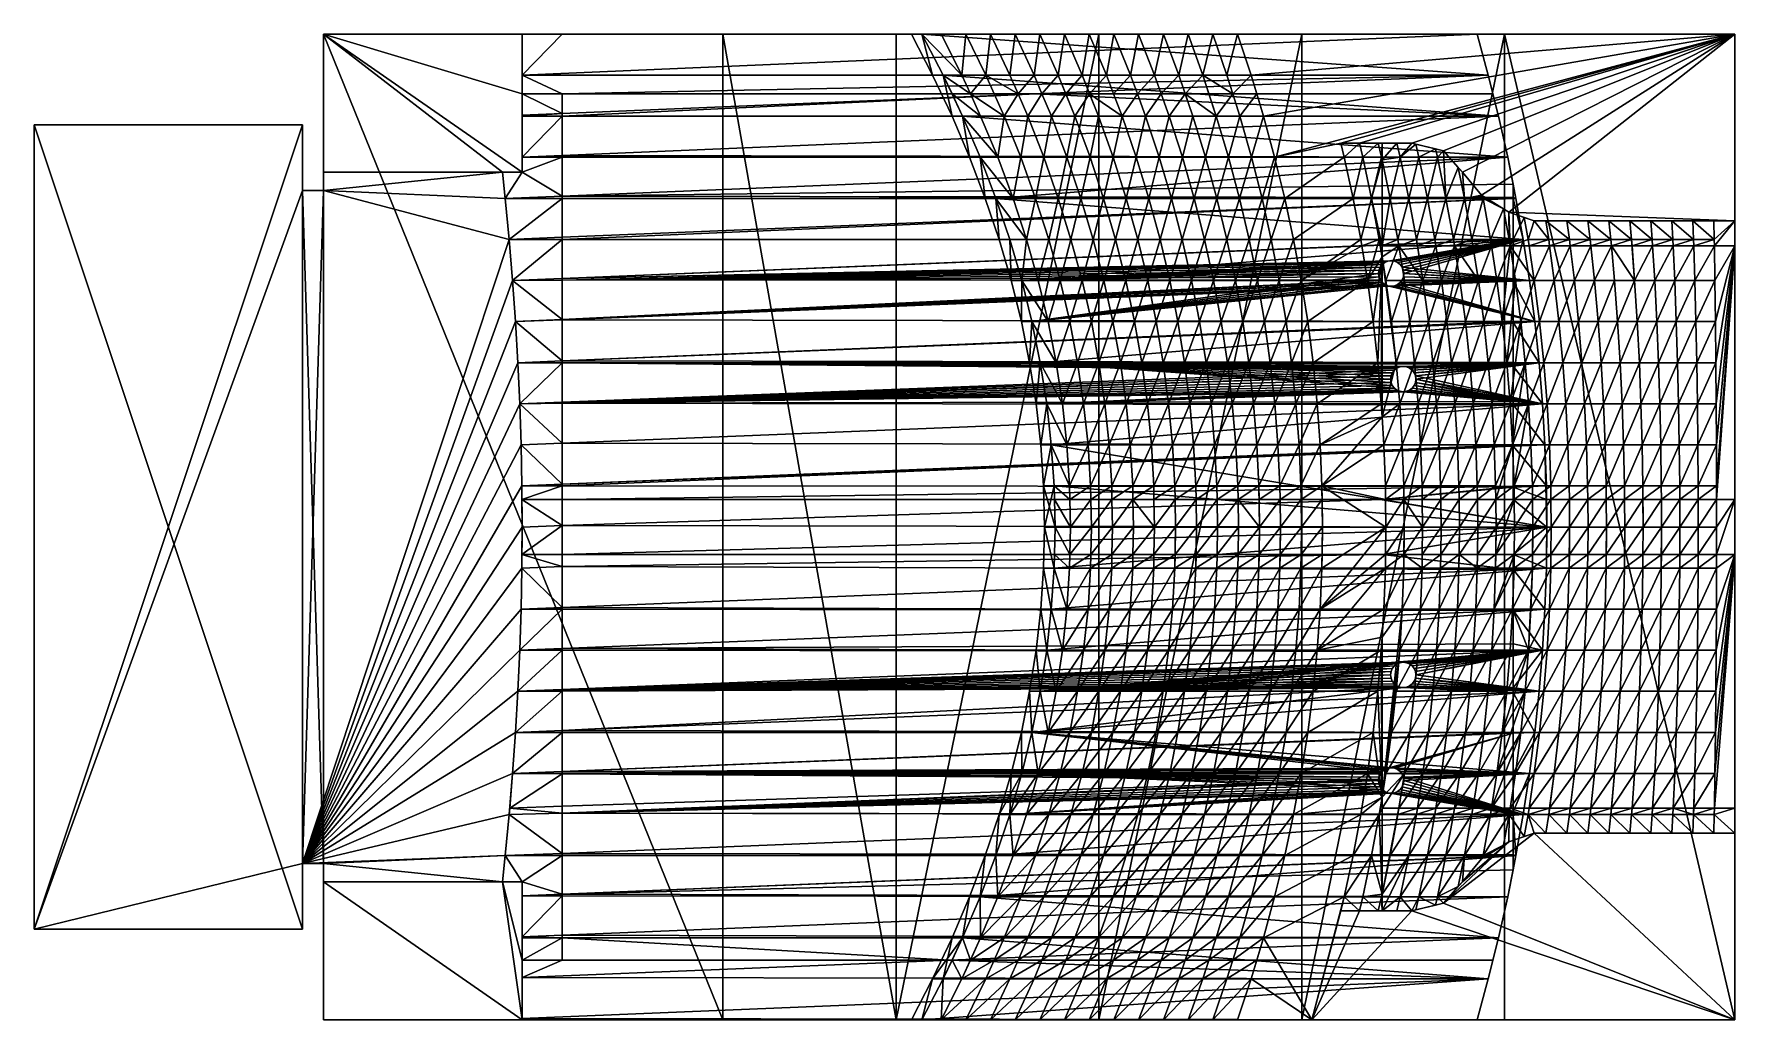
# Model space of a CAD drawing. Header units: metres. Extents: x 0 to 40.2, y -11.7 to 11.7.
import ezdxf

# ---------------------------------------------------------------- set-up
doc = ezdxf.new("R2010")
doc.units = ezdxf.units.M

msp = doc.modelspace()

# ---------------------------------------------------------------- linework, layer by layer
at = {"layer": 'antepecho'}
for points in [[(20.76, 11.665, 3.2), (21.01, 11.665, 3.2), (21.263125, 10.692917, 3.2)], [(20.76, 11.665, 4.45), (20.76, 11.665, 3.2), (21.263125, 10.692917, 3.2)], [(21.263125, 10.692917, 4.45), (20.76, 11.665, 4.45), (21.263125, 10.692917, 3.2)], [(21.01, 11.665, 4.45), (20.76, 11.665, 4.45), (21.263125, 10.692917, 4.45)], [(21.01, 11.665, 3.2), (21.513125, 10.692917, 3.2), (21.263125, 10.692917, 3.2)], [(21.513125, 10.692917, 3.3), (21.513125, 10.692917, 3.2), (21.01, 11.665, 3.2)], [(21.01, 11.665, 3.3), (21.513125, 10.692917, 3.3), (21.01, 11.665, 3.2)], [(21.513125, 10.692917, 4.45), (21.513125, 10.692917, 3.8), (21.01, 11.665, 3.8)], [(21.513125, 10.692917, 4.45), (21.01, 11.665, 4.45), (21.263125, 10.692917, 4.45)], [(21.01, 11.665, 4.45), (21.513125, 10.692917, 4.45), (21.01, 11.665, 3.8)], [(21.7225, 9.720833, 4.45), (21.263125, 10.692917, 4.45), (21.7225, 9.720833, 3.2)], [(21.513125, 10.692917, 3.2), (21.7225, 9.720833, 3.2), (21.263125, 10.692917, 3.2)], [(21.263125, 10.692917, 4.45), (21.263125, 10.692917, 3.2), (21.7225, 9.720833, 3.2)], [(21.513125, 10.692917, 4.45), (21.263125, 10.692917, 4.45), (21.7225, 9.720833, 4.45)], [(21.513125, 10.692917, 3.2), (21.9725, 9.720833, 3.2), (21.7225, 9.720833, 3.2)], [(21.513125, 10.692917, 3.3), (21.9725, 9.720833, 3.3), (21.9725, 9.720833, 3.2)], [(21.9725, 9.720833, 4.45), (21.513125, 10.692917, 4.45), (21.7225, 9.720833, 4.45)], [(21.513125, 10.692917, 3.2), (21.513125, 10.692917, 3.3), (21.9725, 9.720833, 3.2)], [(21.513125, 10.692917, 3.8), (21.513125, 10.692917, 4.45), (21.722433, 10.25, 3.8)], [(21.513125, 10.692917, 4.45), (21.9725, 9.720833, 4.45), (21.722433, 10.25, 3.8)], [(21.722433, 10.25, 3.8), (21.9725, 9.720833, 4.45), (21.9725, 9.720833, 3.8)], [(21.7225, 9.720833, 3.2), (21.9725, 9.720833, 3.2), (22.138125, 8.74875, 3.2)], [(21.7225, 9.720833, 4.45), (21.7225, 9.720833, 3.2), (22.138125, 8.74875, 3.2)], [(22.138125, 8.74875, 4.45), (21.7225, 9.720833, 4.45), (22.138125, 8.74875, 3.2)], [(21.9725, 9.720833, 4.45), (21.7225, 9.720833, 4.45), (22.138125, 8.74875, 4.45)], [(21.9725, 9.720833, 3.2), (22.388125, 8.74875, 3.2), (22.138125, 8.74875, 3.2)], [(21.9725, 9.720833, 3.2), (22.388125, 8.74875, 3.3), (22.388125, 8.74875, 3.2)], [(21.9725, 9.720833, 3.2), (21.9725, 9.720833, 3.3), (22.388125, 8.74875, 3.3)], [(21.9725, 9.720833, 3.8), (22.388125, 8.74875, 4.45), (22.388125, 8.74875, 3.8)], [(22.388125, 8.74875, 4.45), (21.9725, 9.720833, 4.45), (22.138125, 8.74875, 4.45)], [(21.9725, 9.720833, 3.8), (21.9725, 9.720833, 4.45), (22.388125, 8.74875, 4.45)], [(22.138125, 8.74875, 3.2), (22.388125, 8.74875, 3.2), (22.51, 7.776667, 3.2)], [(22.138125, 8.74875, 4.45), (22.138125, 8.74875, 3.2), (22.51, 7.776667, 3.2)], [(22.51, 7.776667, 4.45), (22.138125, 8.74875, 4.45), (22.51, 7.776667, 3.2)], [(22.388125, 8.74875, 4.45), (22.138125, 8.74875, 4.45), (22.51, 7.776667, 4.45)], [(22.388125, 8.74875, 3.2), (22.76, 7.776667, 3.2), (22.51, 7.776667, 3.2)], [(22.76, 7.776667, 3.3), (22.76, 7.776667, 3.2), (22.388125, 8.74875, 3.2)], [(22.388125, 8.74875, 3.3), (22.76, 7.776667, 3.3), (22.388125, 8.74875, 3.2)], [(22.76, 7.776667, 4.45), (22.76, 7.776667, 3.8), (22.388125, 8.74875, 3.8)], [(22.76, 7.776667, 4.45), (22.388125, 8.74875, 4.45), (22.51, 7.776667, 4.45)], [(22.388125, 8.74875, 4.45), (22.76, 7.776667, 4.45), (22.388125, 8.74875, 3.8)], [(22.838125, 6.804583, 3.2), (22.51, 7.776667, 4.45), (22.51, 7.776667, 3.2)], [(22.838125, 6.804583, 3.2), (22.838125, 6.804583, 4.45), (22.51, 7.776667, 4.45)], [(22.76, 7.776667, 3.2), (22.838125, 6.804583, 3.2), (22.51, 7.776667, 3.2)], [(22.838125, 6.804583, 4.45), (22.76, 7.776667, 4.45), (22.51, 7.776667, 4.45)], [(22.76, 7.776667, 3.2), (23.088125, 6.804583, 3.2), (22.838125, 6.804583, 3.2)], [(22.76, 7.776667, 3.2), (23.088125, 6.804583, 3.3), (23.088125, 6.804583, 3.2)], [(22.76, 7.776667, 3.8), (23.088125, 6.804583, 4.45), (23.088125, 6.804583, 3.8)], [(23.088125, 6.804583, 4.45), (22.76, 7.776667, 4.45), (22.838125, 6.804583, 4.45)], [(22.76, 7.776667, 3.2), (22.76, 7.776667, 3.3), (23.088125, 6.804583, 3.3)], [(22.76, 7.776667, 3.8), (22.76, 7.776667, 4.45), (23.088125, 6.804583, 4.45)], [(22.838125, 6.804583, 3.2), (23.088125, 6.804583, 3.2), (23.1225, 5.8325, 3.2)], [(22.838125, 6.804583, 4.45), (22.838125, 6.804583, 3.2), (23.1225, 5.8325, 3.2)], [(22.838125, 6.804583, 4.45), (23.1225, 5.8325, 3.2), (23.1225, 5.8325, 4.45)], [(23.088125, 6.804583, 4.45), (22.838125, 6.804583, 4.45), (23.1225, 5.8325, 4.45)], [(23.088125, 6.804583, 3.2), (23.3725, 5.8325, 3.2), (23.1225, 5.8325, 3.2)], [(23.088125, 6.804583, 3.2), (23.088125, 6.804583, 3.3), (23.3725, 5.8325, 3.3)], [(23.088125, 6.804583, 3.2), (23.3725, 5.8325, 3.3), (23.3725, 5.8325, 3.2)], [(23.088125, 6.804583, 3.8), (23.3725, 5.8325, 4.45), (23.3725, 5.8325, 3.8)], [(23.3725, 5.8325, 4.45), (23.088125, 6.804583, 4.45), (23.1225, 5.8325, 4.45)], [(23.088125, 6.804583, 3.8), (23.088125, 6.804583, 4.45), (23.3725, 5.8325, 4.45)], [(23.1225, 5.8325, 3.2), (23.3725, 5.8325, 3.2), (23.363125, 4.860417, 3.2)], [(23.1225, 5.8325, 4.45), (23.1225, 5.8325, 3.2), (23.363125, 4.860417, 3.2)], [(23.363125, 4.860417, 4.45), (23.1225, 5.8325, 4.45), (23.363125, 4.860417, 3.2)], [(23.3725, 5.8325, 4.45), (23.1225, 5.8325, 4.45), (23.363125, 4.860417, 4.45)], [(23.3725, 5.8325, 3.2), (23.613125, 4.860417, 3.2), (23.363125, 4.860417, 3.2)], [(23.613125, 4.860417, 4.45), (23.3725, 5.8325, 4.45), (23.363125, 4.860417, 4.45)], [(23.3725, 5.8325, 3.2), (23.613125, 4.860417, 3.3), (23.613125, 4.860417, 3.2)], [(23.3725, 5.8325, 3.2), (23.3725, 5.8325, 3.3), (23.613125, 4.860417, 3.3)], [(23.3725, 5.8325, 3.8), (23.613125, 4.860417, 4.45), (23.613125, 4.860417, 3.8)], [(23.3725, 5.8325, 3.8), (23.3725, 5.8325, 4.45), (23.613125, 4.860417, 4.45)], [(23.56, 3.888333, 4.45), (23.363125, 4.860417, 4.45), (23.56, 3.888333, 3.2)], [(23.363125, 4.860417, 3.2), (23.613125, 4.860417, 3.2), (23.56, 3.888333, 3.2)], [(23.363125, 4.860417, 4.45), (23.363125, 4.860417, 3.2), (23.56, 3.888333, 3.2)], [(23.613125, 4.860417, 4.45), (23.363125, 4.860417, 4.45), (23.56, 3.888333, 4.45)], [(23.613125, 4.860417, 3.2), (23.81, 3.888333, 3.2), (23.56, 3.888333, 3.2)], [(23.81, 3.888333, 4.45), (23.613125, 4.860417, 4.45), (23.56, 3.888333, 4.45)], [(23.613125, 4.860417, 3.2), (23.81, 3.888333, 3.3), (23.81, 3.888333, 3.2)], [(23.613125, 4.860417, 3.8), (23.81, 3.888333, 4.45), (23.81, 3.888333, 3.8)], [(23.613125, 4.860417, 3.2), (23.613125, 4.860417, 3.3), (23.81, 3.888333, 3.3)], [(23.613125, 4.860417, 3.8), (23.613125, 4.860417, 4.45), (23.81, 3.888333, 4.45)], [(23.56, 3.888333, 3.2), (23.81, 3.888333, 3.2), (23.713125, 2.91625, 3.2)], [(23.56, 3.888333, 4.45), (23.56, 3.888333, 3.2), (23.713125, 2.91625, 3.2)], [(23.713125, 2.91625, 4.45), (23.56, 3.888333, 4.45), (23.713125, 2.91625, 3.2)], [(23.81, 3.888333, 4.45), (23.56, 3.888333, 4.45), (23.713125, 2.91625, 4.45)], [(23.81, 3.888333, 3.2), (23.963125, 2.91625, 3.2), (23.713125, 2.91625, 3.2)], [(23.963125, 2.91625, 4.45), (23.81, 3.888333, 4.45), (23.713125, 2.91625, 4.45)], [(23.81, 3.888333, 3.2), (23.81, 3.888333, 3.3), (23.963125, 2.91625, 3.2)], [(23.81, 3.888333, 3.3), (23.963125, 2.91625, 3.3), (23.963125, 2.91625, 3.2)], [(23.81, 3.888333, 3.8), (23.81, 3.888333, 4.45), (23.963125, 2.91625, 4.45)], [(23.81, 3.888333, 3.8), (23.963125, 2.91625, 4.45), (23.963125, 2.91625, 3.8)], [(23.713125, 2.91625, 3.2), (23.963125, 2.91625, 3.2), (23.8225, 1.944167, 3.2)], [(23.713125, 2.91625, 4.45), (23.713125, 2.91625, 3.2), (23.8225, 1.944167, 3.2)], [(23.8225, 1.944167, 4.45), (23.713125, 2.91625, 4.45), (23.8225, 1.944167, 3.2)], [(23.963125, 2.91625, 4.45), (23.713125, 2.91625, 4.45), (23.8225, 1.944167, 4.45)], [(23.963125, 2.91625, 3.2), (24.0725, 1.944167, 3.2), (23.8225, 1.944167, 3.2)], [(24.0725, 1.944167, 4.45), (23.963125, 2.91625, 4.45), (23.8225, 1.944167, 4.45)], [(23.963125, 2.91625, 3.2), (24.0725, 1.944167, 3.3), (24.0725, 1.944167, 3.2)], [(23.963125, 2.91625, 3.2), (23.963125, 2.91625, 3.3), (24.0725, 1.944167, 3.3)], [(23.963125, 2.91625, 3.8), (24.0725, 1.944167, 4.45), (24.0725, 1.944167, 3.8)], [(23.963125, 2.91625, 3.8), (23.963125, 2.91625, 4.45), (24.0725, 1.944167, 4.45)], [(23.888125, 0.972083, 4.45), (23.8225, 1.944167, 4.45), (23.888125, 0.972083, 3.2)], [(23.8225, 1.944167, 4.45), (23.8225, 1.944167, 3.2), (23.888125, 0.972083, 3.2)], [(23.8225, 1.944167, 3.2), (24.0725, 1.944167, 3.2), (23.888125, 0.972083, 3.2)], [(24.0725, 1.944167, 4.45), (23.8225, 1.944167, 4.45), (23.888125, 0.972083, 4.45)], [(24.0725, 1.944167, 3.2), (24.138125, 0.972083, 3.2), (23.888125, 0.972083, 3.2)], [(24.138125, 0.972083, 4.45), (24.0725, 1.944167, 4.45), (23.888125, 0.972083, 4.45)], [(24.0725, 1.944167, 3.2), (24.138125, 0.972083, 3.3), (24.138125, 0.972083, 3.2)], [(24.0725, 1.944167, 3.8), (24.138125, 0.972083, 4.45), (24.138125, 0.972083, 3.8)], [(24.0725, 1.944167, 3.2), (24.0725, 1.944167, 3.3), (24.138125, 0.972083, 3.3)], [(24.0725, 1.944167, 3.8), (24.0725, 1.944167, 4.45), (24.138125, 0.972083, 4.45)], [(23.91, 0, 3.2), (23.888125, 0.972083, 4.45), (23.888125, 0.972083, 3.2)], [(24.138125, 0.972083, 3.2), (23.91, 0, 3.2), (23.888125, 0.972083, 3.2)], [(23.91, 0, 4.45), (23.888125, 0.972083, 4.45), (23.91, 0, 3.2)], [(24.16, 0, 4.45), (23.888125, 0.972083, 4.45), (23.91, 0, 4.45)], [(24.16, 0, 4.45), (24.138125, 0.972083, 4.45), (23.888125, 0.972083, 4.45)], [(24.138125, 0.972083, 3.2), (24.16, 0, 3.2), (23.91, 0, 3.2)], [(24.138125, 0.972083, 3.3), (24.16, 0, 3.3), (24.16, 0, 3.2)], [(24.138125, 0.972083, 3.2), (24.138125, 0.972083, 3.3), (24.16, 0, 3.2)], [(24.145373, 0.65, 3.8), (24.138125, 0.972083, 4.45), (24.16, 0, 3.8)], [(24.138125, 0.972083, 4.45), (24.16, 0, 4.45), (24.16, 0, 3.8)], [(24.138125, 0.972083, 3.8), (24.138125, 0.972083, 4.45), (24.145373, 0.65, 3.8)], [(23.91, 0, 3.2), (24.138125, -0.972083, 3.2), (23.888125, -0.972083, 3.2)], [(23.91, 0, 4.45), (23.91, 0, 3.2), (23.888125, -0.972083, 3.2)], [(23.888125, -0.972083, 4.45), (23.91, 0, 4.45), (23.888125, -0.972083, 3.2)], [(24.138125, -0.972083, 4.45), (23.91, 0, 4.45), (23.888125, -0.972083, 4.45)], [(23.91, 0, 3.2), (24.16, 0, 3.2), (24.138125, -0.972083, 3.2)], [(24.16, 0, 4.45), (23.91, 0, 4.45), (24.138125, -0.972083, 4.45)], [(24.16, 0, 3.3), (24.138125, -0.972083, 3.3), (24.138125, -0.972083, 3.2)], [(24.16, 0, 3.2), (24.16, 0, 3.3), (24.138125, -0.972083, 3.2)], [(24.16, 0, 3.8), (24.138125, -0.972083, 4.45), (24.145373, -0.65, 3.8)], [(24.16, 0, 3.8), (24.16, 0, 4.45), (24.138125, -0.972083, 4.45)], [(24.145373, -0.65, 3.8), (24.138125, -0.972083, 4.45), (24.138125, -0.972083, 3.8)], [(23.888125, -0.972083, 3.2), (24.0725, -1.944167, 3.2), (23.8225, -1.944167, 3.2)], [(23.8225, -1.944167, 4.45), (23.888125, -0.972083, 4.45), (23.8225, -1.944167, 3.2)], [(24.0725, -1.944167, 4.45), (23.888125, -0.972083, 4.45), (23.8225, -1.944167, 4.45)], [(23.888125, -0.972083, 4.45), (23.888125, -0.972083, 3.2), (23.8225, -1.944167, 3.2)], [(23.888125, -0.972083, 3.2), (24.138125, -0.972083, 3.2), (24.0725, -1.944167, 3.2)], [(24.138125, -0.972083, 4.45), (23.888125, -0.972083, 4.45), (24.0725, -1.944167, 4.45)], [(24.138125, -0.972083, 3.2), (24.0725, -1.944167, 3.3), (24.0725, -1.944167, 3.2)], [(24.138125, -0.972083, 3.8), (24.0725, -1.944167, 4.45), (24.0725, -1.944167, 3.8)], [(24.138125, -0.972083, 3.2), (24.138125, -0.972083, 3.3), (24.0725, -1.944167, 3.3)], [(24.138125, -0.972083, 3.8), (24.138125, -0.972083, 4.45), (24.0725, -1.944167, 4.45)], [(23.8225, -1.944167, 3.2), (23.963125, -2.91625, 3.2), (23.713125, -2.91625, 3.2)], [(23.8225, -1.944167, 4.45), (23.8225, -1.944167, 3.2), (23.713125, -2.91625, 3.2)], [(23.713125, -2.91625, 4.45), (23.8225, -1.944167, 4.45), (23.713125, -2.91625, 3.2)], [(23.963125, -2.91625, 4.45), (23.8225, -1.944167, 4.45), (23.713125, -2.91625, 4.45)], [(24.0725, -1.944167, 3.2), (23.963125, -2.91625, 3.2), (23.8225, -1.944167, 3.2)], [(23.963125, -2.91625, 4.45), (24.0725, -1.944167, 4.45), (23.8225, -1.944167, 4.45)], [(24.0725, -1.944167, 3.2), (23.963125, -2.91625, 3.3), (23.963125, -2.91625, 3.2)], [(24.0725, -1.944167, 3.2), (24.0725, -1.944167, 3.3), (23.963125, -2.91625, 3.3)], [(24.0725, -1.944167, 3.8), (23.963125, -2.91625, 4.45), (23.963125, -2.91625, 3.8)], [(24.0725, -1.944167, 3.8), (24.0725, -1.944167, 4.45), (23.963125, -2.91625, 4.45)], [(23.713125, -2.91625, 3.2), (23.81, -3.888333, 3.2), (23.56, -3.888333, 3.2)], [(23.713125, -2.91625, 4.45), (23.713125, -2.91625, 3.2), (23.56, -3.888333, 3.2)], [(23.56, -3.888333, 4.45), (23.713125, -2.91625, 4.45), (23.56, -3.888333, 3.2)], [(23.81, -3.888333, 4.45), (23.713125, -2.91625, 4.45), (23.56, -3.888333, 4.45)], [(23.713125, -2.91625, 3.2), (23.963125, -2.91625, 3.2), (23.81, -3.888333, 3.2)], [(23.963125, -2.91625, 4.45), (23.713125, -2.91625, 4.45), (23.81, -3.888333, 4.45)], [(23.963125, -2.91625, 3.2), (23.81, -3.888333, 3.3), (23.81, -3.888333, 3.2)], [(23.963125, -2.91625, 3.2), (23.963125, -2.91625, 3.3), (23.81, -3.888333, 3.3)], [(23.963125, -2.91625, 3.8), (23.81, -3.888333, 4.45), (23.81, -3.888333, 3.8)], [(23.963125, -2.91625, 3.8), (23.963125, -2.91625, 4.45), (23.81, -3.888333, 4.45)], [(23.56, -3.888333, 3.2), (23.613125, -4.860417, 3.2), (23.363125, -4.860417, 3.2)], [(23.363125, -4.860417, 4.45), (23.56, -3.888333, 4.45), (23.363125, -4.860417, 3.2)], [(23.613125, -4.860417, 4.45), (23.56, -3.888333, 4.45), (23.363125, -4.860417, 4.45)], [(23.56, -3.888333, 4.45), (23.56, -3.888333, 3.2), (23.363125, -4.860417, 3.2)], [(23.56, -3.888333, 3.2), (23.81, -3.888333, 3.2), (23.613125, -4.860417, 3.2)], [(23.81, -3.888333, 4.45), (23.56, -3.888333, 4.45), (23.613125, -4.860417, 4.45)], [(23.81, -3.888333, 3.2), (23.613125, -4.860417, 3.3), (23.613125, -4.860417, 3.2)], [(23.81, -3.888333, 3.8), (23.613125, -4.860417, 4.45), (23.613125, -4.860417, 3.8)], [(23.81, -3.888333, 3.2), (23.81, -3.888333, 3.3), (23.613125, -4.860417, 3.3)], [(23.81, -3.888333, 3.8), (23.81, -3.888333, 4.45), (23.613125, -4.860417, 4.45)], [(23.363125, -4.860417, 3.2), (23.3725, -5.8325, 3.2), (23.1225, -5.8325, 3.2)], [(23.363125, -4.860417, 4.45), (23.363125, -4.860417, 3.2), (23.1225, -5.8325, 3.2)], [(23.1225, -5.8325, 4.45), (23.363125, -4.860417, 4.45), (23.1225, -5.8325, 3.2)], [(23.3725, -5.8325, 4.45), (23.363125, -4.860417, 4.45), (23.1225, -5.8325, 4.45)], [(23.363125, -4.860417, 3.2), (23.613125, -4.860417, 3.2), (23.3725, -5.8325, 3.2)], [(23.613125, -4.860417, 4.45), (23.363125, -4.860417, 4.45), (23.3725, -5.8325, 4.45)], [(23.613125, -4.860417, 3.2), (23.3725, -5.8325, 3.3), (23.3725, -5.8325, 3.2)], [(23.613125, -4.860417, 3.2), (23.613125, -4.860417, 3.3), (23.3725, -5.8325, 3.3)], [(23.613125, -4.860417, 3.8), (23.3725, -5.8325, 4.45), (23.3725, -5.8325, 3.8)], [(23.613125, -4.860417, 3.8), (23.613125, -4.860417, 4.45), (23.3725, -5.8325, 4.45)], [(23.1225, -5.8325, 3.2), (23.088125, -6.804583, 3.2), (22.838125, -6.804583, 3.2)], [(23.1225, -5.8325, 4.45), (23.1225, -5.8325, 3.2), (22.838125, -6.804583, 3.2)], [(22.838125, -6.804583, 4.45), (23.1225, -5.8325, 4.45), (22.838125, -6.804583, 3.2)], [(23.3725, -5.8325, 4.45), (22.838125, -6.804583, 4.45), (23.088125, -6.804583, 4.45)], [(23.3725, -5.8325, 4.45), (23.1225, -5.8325, 4.45), (22.838125, -6.804583, 4.45)], [(23.3725, -5.8325, 3.3), (23.088125, -6.804583, 3.3), (23.088125, -6.804583, 3.2)], [(23.1225, -5.8325, 3.2), (23.3725, -5.8325, 3.2), (23.088125, -6.804583, 3.2)], [(23.3725, -5.8325, 3.2), (23.3725, -5.8325, 3.3), (23.088125, -6.804583, 3.2)], [(23.3725, -5.8325, 3.8), (23.088125, -6.804583, 4.45), (23.088125, -6.804583, 3.8)], [(23.3725, -5.8325, 3.8), (23.3725, -5.8325, 4.45), (23.088125, -6.804583, 4.45)], [(22.51, -7.776667, 4.45), (22.838125, -6.804583, 4.45), (22.51, -7.776667, 3.2)], [(22.838125, -6.804583, 3.2), (22.76, -7.776667, 3.2), (22.51, -7.776667, 3.2)], [(22.76, -7.776667, 4.45), (22.838125, -6.804583, 4.45), (22.51, -7.776667, 4.45)], [(22.838125, -6.804583, 4.45), (22.838125, -6.804583, 3.2), (22.51, -7.776667, 3.2)], [(23.088125, -6.804583, 3.2), (22.76, -7.776667, 3.3), (22.76, -7.776667, 3.2)], [(23.088125, -6.804583, 3.8), (22.76, -7.776667, 4.45), (22.76, -7.776667, 3.8)], [(22.838125, -6.804583, 3.2), (23.088125, -6.804583, 3.2), (22.76, -7.776667, 3.2)], [(23.088125, -6.804583, 3.2), (23.088125, -6.804583, 3.3), (22.76, -7.776667, 3.3)], [(23.088125, -6.804583, 3.8), (23.088125, -6.804583, 4.45), (22.76, -7.776667, 4.45)], [(23.088125, -6.804583, 4.45), (22.838125, -6.804583, 4.45), (22.76, -7.776667, 4.45)], [(22.51, -7.776667, 3.2), (22.388125, -8.74875, 3.2), (22.138125, -8.74875, 3.2)], [(22.51, -7.776667, 4.45), (22.51, -7.776667, 3.2), (22.138125, -8.74875, 3.2)], [(22.138125, -8.74875, 4.45), (22.51, -7.776667, 4.45), (22.138125, -8.74875, 3.2)], [(22.388125, -8.74875, 4.45), (22.51, -7.776667, 4.45), (22.138125, -8.74875, 4.45)], [(22.76, -7.776667, 3.2), (22.388125, -8.74875, 3.3), (22.388125, -8.74875, 3.2)], [(22.51, -7.776667, 3.2), (22.76, -7.776667, 3.2), (22.388125, -8.74875, 3.2)], [(22.76, -7.776667, 3.2), (22.76, -7.776667, 3.3), (22.388125, -8.74875, 3.3)], [(22.76, -7.776667, 3.8), (22.388125, -8.74875, 4.45), (22.388125, -8.74875, 3.8)], [(22.76, -7.776667, 3.8), (22.76, -7.776667, 4.45), (22.388125, -8.74875, 4.45)], [(22.76, -7.776667, 4.45), (22.51, -7.776667, 4.45), (22.388125, -8.74875, 4.45)], [(22.138125, -8.74875, 3.2), (21.9725, -9.720833, 3.2), (21.7225, -9.720833, 3.2)], [(22.138125, -8.74875, 4.45), (22.138125, -8.74875, 3.2), (21.7225, -9.720833, 3.2)], [(21.7225, -9.720833, 4.45), (22.138125, -8.74875, 4.45), (21.7225, -9.720833, 3.2)], [(21.9725, -9.720833, 4.45), (22.138125, -8.74875, 4.45), (21.7225, -9.720833, 4.45)], [(22.388125, -8.74875, 3.2), (21.9725, -9.720833, 3.3), (21.9725, -9.720833, 3.2)], [(22.138125, -8.74875, 3.2), (22.388125, -8.74875, 3.2), (21.9725, -9.720833, 3.2)], [(22.388125, -8.74875, 3.2), (22.388125, -8.74875, 3.3), (21.9725, -9.720833, 3.3)], [(22.388125, -8.74875, 3.8), (21.9725, -9.720833, 4.45), (21.9725, -9.720833, 3.8)], [(22.388125, -8.74875, 3.8), (22.388125, -8.74875, 4.45), (21.9725, -9.720833, 4.45)], [(22.388125, -8.74875, 4.45), (22.138125, -8.74875, 4.45), (21.9725, -9.720833, 4.45)], [(21.7225, -9.720833, 3.2), (21.513125, -10.692917, 3.2), (21.263125, -10.692917, 3.2)], [(21.263125, -10.692917, 4.45), (21.7225, -9.720833, 4.45), (21.263125, -10.692917, 3.2)], [(21.9725, -9.720833, 4.45), (21.263125, -10.692917, 4.45), (21.513125, -10.692917, 4.45)], [(21.7225, -9.720833, 4.45), (21.7225, -9.720833, 3.2), (21.263125, -10.692917, 3.2)], [(21.9725, -9.720833, 4.45), (21.7225, -9.720833, 4.45), (21.263125, -10.692917, 4.45)], [(21.9725, -9.720833, 3.3), (21.513125, -10.692917, 3.3), (21.513125, -10.692917, 3.2)], [(21.9725, -9.720833, 3.8), (21.513125, -10.692917, 4.45), (21.722433, -10.25, 3.8)], [(21.7225, -9.720833, 3.2), (21.9725, -9.720833, 3.2), (21.513125, -10.692917, 3.2)], [(21.9725, -9.720833, 3.2), (21.9725, -9.720833, 3.3), (21.513125, -10.692917, 3.2)], [(21.9725, -9.720833, 3.8), (21.9725, -9.720833, 4.45), (21.513125, -10.692917, 4.45)], [(21.722433, -10.25, 3.8), (21.513125, -10.692917, 4.45), (21.513125, -10.692917, 3.8)], [(21.263125, -10.692917, 3.2), (21.01, -11.665, 3.2), (20.76, -11.665, 3.2)], [(21.263125, -10.692917, 4.45), (21.263125, -10.692917, 3.2), (20.76, -11.665, 3.2)], [(20.76, -11.665, 4.45), (21.263125, -10.692917, 4.45), (20.76, -11.665, 3.2)], [(21.01, -11.665, 4.45), (21.263125, -10.692917, 4.45), (20.76, -11.665, 4.45)], [(21.513125, -10.692917, 3.2), (21.01, -11.665, 3.3), (21.01, -11.665, 3.2)], [(21.263125, -10.692917, 3.2), (21.513125, -10.692917, 3.2), (21.01, -11.665, 3.2)], [(21.513125, -10.692917, 3.2), (21.513125, -10.692917, 3.3), (21.01, -11.665, 3.3)], [(21.513125, -10.692917, 3.8), (21.01, -11.665, 4.45), (21.01, -11.665, 3.8)], [(21.513125, -10.692917, 3.8), (21.513125, -10.692917, 4.45), (21.01, -11.665, 4.45)], [(21.513125, -10.692917, 4.45), (21.263125, -10.692917, 4.45), (21.01, -11.665, 4.45)]]:
    msp.add_3dface(points, dxfattribs=at)
at = {"layer": 'bajo_balcon'}
for points in [[(34.413542, 10.692917, 3.3), (21.513125, 10.692917, 3.3), (21.01, 11.665, 3.3)], [(34.15, 11.665, 3.3), (34.413542, 10.692917, 3.3), (21.01, 11.665, 3.3)], [(34.654167, 9.720833, 3.3), (21.9725, 9.720833, 3.3), (21.513125, 10.692917, 3.3)], [(34.413542, 10.692917, 3.3), (34.654167, 9.720833, 3.3), (21.513125, 10.692917, 3.3)], [(34.871875, 8.74875, 3.3), (22.388125, 8.74875, 3.3), (21.9725, 9.720833, 3.3)], [(34.654167, 9.720833, 3.3), (34.871875, 8.74875, 3.3), (21.9725, 9.720833, 3.3)], [(22.388125, 8.74875, 3.3), (34.871875, 8.74875, 3.3), (22.76, 7.776667, 3.3)], [(34.871875, 8.74875, 3.3), (35.066667, 7.776667, 3.3), (22.76, 7.776667, 3.3)], [(22.76, 7.776667, 3.3), (35.238542, 6.804583, 3.3), (23.088125, 6.804583, 3.3)], [(35.066667, 7.776667, 3.3), (35.238542, 6.804583, 3.3), (22.76, 7.776667, 3.3)], [(35.238542, 6.804583, 3.3), (23.3725, 5.8325, 3.3), (23.088125, 6.804583, 3.3)], [(35.238542, 6.804583, 3.3), (32.035821, 6.289778, 3.3), (23.3725, 5.8325, 3.3)], [(35.238542, 6.804583, 3.3), (32.113467, 6.3, 3.3), (32.035821, 6.289778, 3.3)], [(32.113467, 6.3, 3.3), (35.238542, 6.804583, 3.3), (32.191113, 6.289778, 3.3)], [(32.191113, 6.289778, 3.3), (35.238542, 6.804583, 3.3), (32.263467, 6.259808, 3.3)], [(35.238542, 6.804583, 3.3), (32.325599, 6.212132, 3.3), (32.263467, 6.259808, 3.3)], [(32.325599, 6.212132, 3.3), (35.238542, 6.804583, 3.3), (32.373275, 6.15, 3.3)], [(32.373275, 6.15, 3.3), (35.238542, 6.804583, 3.3), (35.3875, 5.8325, 3.3)], [(32.035821, 6.289778, 3.3), (31.963467, 6.259808, 3.3), (23.3725, 5.8325, 3.3)], [(31.963467, 6.259808, 3.3), (31.901335, 6.212132, 3.3), (23.3725, 5.8325, 3.3)], [(31.85366, 6.15, 3.3), (23.3725, 5.8325, 3.3), (31.901335, 6.212132, 3.3)], [(31.85366, 6.15, 3.3), (31.823689, 6.077646, 3.3), (23.3725, 5.8325, 3.3)], [(31.823689, 6.077646, 3.3), (31.813467, 6, 3.3), (23.3725, 5.8325, 3.3)], [(32.373275, 6.15, 3.3), (35.3875, 5.8325, 3.3), (32.403245, 6.077646, 3.3)], [(32.403245, 6.077646, 3.3), (35.3875, 5.8325, 3.3), (32.413467, 6, 3.3)], [(23.3725, 5.8325, 3.3), (31.813467, 6, 3.3), (23.613125, 4.860417, 3.3)], [(31.813467, 6, 3.3), (31.823689, 5.922354, 3.3), (23.613125, 4.860417, 3.3)], [(31.823689, 5.922354, 3.3), (31.85366, 5.85, 3.3), (23.613125, 4.860417, 3.3)], [(31.901335, 5.787868, 3.3), (23.613125, 4.860417, 3.3), (31.85366, 5.85, 3.3)], [(31.901335, 5.787868, 3.3), (31.963467, 5.740192, 3.3), (23.613125, 4.860417, 3.3)], [(31.963467, 5.740192, 3.3), (32.035821, 5.710222, 3.3), (23.613125, 4.860417, 3.3)], [(32.035821, 5.710222, 3.3), (35.513542, 4.860417, 3.3), (23.613125, 4.860417, 3.3)], [(32.113467, 5.7, 3.3), (35.513542, 4.860417, 3.3), (32.035821, 5.710222, 3.3)], [(32.113467, 5.7, 3.3), (32.191113, 5.710222, 3.3), (35.513542, 4.860417, 3.3)], [(32.263467, 5.740192, 3.3), (35.513542, 4.860417, 3.3), (32.191113, 5.710222, 3.3)], [(32.325599, 5.787868, 3.3), (35.513542, 4.860417, 3.3), (32.263467, 5.740192, 3.3)], [(35.3875, 5.8325, 3.3), (32.325599, 5.787868, 3.3), (32.373275, 5.85, 3.3)], [(35.3875, 5.8325, 3.3), (35.513542, 4.860417, 3.3), (32.325599, 5.787868, 3.3)], [(32.403245, 5.922354, 3.3), (35.3875, 5.8325, 3.3), (32.373275, 5.85, 3.3)], [(32.413467, 6, 3.3), (35.3875, 5.8325, 3.3), (32.403245, 5.922354, 3.3)], [(35.513542, 4.860417, 3.3), (23.81, 3.888333, 3.3), (23.613125, 4.860417, 3.3)], [(35.513542, 4.860417, 3.3), (35.616667, 3.888333, 3.3), (23.81, 3.888333, 3.3)], [(32.189326, 3.287868, 3.3), (23.963125, 2.91625, 3.3), (23.81, 3.888333, 3.3)], [(32.11168, 3.422354, 3.3), (32.14165, 3.35, 3.3), (23.81, 3.888333, 3.3)], [(32.14165, 3.35, 3.3), (32.189326, 3.287868, 3.3), (23.81, 3.888333, 3.3)], [(32.101458, 3.5, 3.3), (32.11168, 3.422354, 3.3), (23.81, 3.888333, 3.3)], [(32.11168, 3.577646, 3.3), (32.101458, 3.5, 3.3), (23.81, 3.888333, 3.3)], [(32.14165, 3.65, 3.3), (32.11168, 3.577646, 3.3), (23.81, 3.888333, 3.3)], [(32.189326, 3.712132, 3.3), (32.14165, 3.65, 3.3), (23.81, 3.888333, 3.3)], [(32.251458, 3.759808, 3.3), (32.189326, 3.712132, 3.3), (23.81, 3.888333, 3.3)], [(32.323812, 3.789778, 3.3), (32.251458, 3.759808, 3.3), (23.81, 3.888333, 3.3)], [(32.401458, 3.8, 3.3), (32.323812, 3.789778, 3.3), (23.81, 3.888333, 3.3)], [(35.616667, 3.888333, 3.3), (32.401458, 3.8, 3.3), (23.81, 3.888333, 3.3)], [(35.616667, 3.888333, 3.3), (32.479103, 3.789778, 3.3), (32.401458, 3.8, 3.3)], [(32.479103, 3.789778, 3.3), (35.616667, 3.888333, 3.3), (32.551458, 3.759808, 3.3)], [(32.551458, 3.759808, 3.3), (35.616667, 3.888333, 3.3), (32.61359, 3.712132, 3.3)], [(32.661265, 3.65, 3.3), (32.61359, 3.712132, 3.3), (35.616667, 3.888333, 3.3)], [(32.661265, 3.65, 3.3), (35.616667, 3.888333, 3.3), (32.691235, 3.577646, 3.3)], [(35.616667, 3.888333, 3.3), (35.696875, 2.91625, 3.3), (32.691235, 3.577646, 3.3)], [(32.189326, 3.287868, 3.3), (32.251458, 3.240192, 3.3), (23.963125, 2.91625, 3.3)], [(32.251458, 3.240192, 3.3), (32.323812, 3.210222, 3.3), (23.963125, 2.91625, 3.3)], [(32.551458, 3.240192, 3.3), (35.696875, 2.91625, 3.3), (32.479103, 3.210222, 3.3)], [(32.61359, 3.287868, 3.3), (35.696875, 2.91625, 3.3), (32.551458, 3.240192, 3.3)], [(32.61359, 3.287868, 3.3), (32.661265, 3.35, 3.3), (35.696875, 2.91625, 3.3)], [(32.691235, 3.422354, 3.3), (35.696875, 2.91625, 3.3), (32.661265, 3.35, 3.3)], [(32.691235, 3.577646, 3.3), (35.696875, 2.91625, 3.3), (32.701458, 3.5, 3.3)], [(32.691235, 3.422354, 3.3), (32.701458, 3.5, 3.3), (35.696875, 2.91625, 3.3)], [(32.323812, 3.210222, 3.3), (32.401458, 3.2, 3.3), (23.963125, 2.91625, 3.3)], [(32.401458, 3.2, 3.3), (35.696875, 2.91625, 3.3), (23.963125, 2.91625, 3.3)], [(35.696875, 2.91625, 3.3), (24.0725, 1.944167, 3.3), (23.963125, 2.91625, 3.3)], [(35.696875, 2.91625, 3.3), (35.754167, 1.944167, 3.3), (24.0725, 1.944167, 3.3)], [(32.401458, 3.2, 3.3), (32.479103, 3.210222, 3.3), (35.696875, 2.91625, 3.3)], [(35.8, 0, 3.3), (24.138125, 0.972083, 3.3), (24.0725, 1.944167, 3.3)], [(35.754167, 1.944167, 3.3), (35.8, 0, 3.3), (24.0725, 1.944167, 3.3)], [(35.754167, 1.944167, 3.3), (35.788542, 0.972083, 3.3), (35.8, 0, 3.3)], [(24.16, 0, 3.3), (24.138125, 0.972083, 3.3), (35.8, 0, 3.3)], [(35.8, 0, 3.3), (24.138125, -0.972083, 3.3), (24.16, 0, 3.3)], [(35.8, 0, 3.3), (35.788542, -0.972083, 3.3), (24.138125, -0.972083, 3.3)], [(35.788542, -0.972083, 3.3), (24.0725, -1.944167, 3.3), (24.138125, -0.972083, 3.3)], [(35.788542, -0.972083, 3.3), (35.754167, -1.944167, 3.3), (24.0725, -1.944167, 3.3)], [(35.754167, -1.944167, 3.3), (23.963125, -2.91625, 3.3), (24.0725, -1.944167, 3.3)], [(35.754167, -1.944167, 3.3), (35.696875, -2.91625, 3.3), (23.963125, -2.91625, 3.3)], [(35.696875, -2.91625, 3.3), (23.81, -3.888333, 3.3), (23.963125, -2.91625, 3.3)], [(35.696875, -2.91625, 3.3), (32.401458, -3.2, 3.3), (23.81, -3.888333, 3.3)], [(32.401458, -3.2, 3.3), (32.323812, -3.210222, 3.3), (23.81, -3.888333, 3.3)], [(32.323812, -3.210222, 3.3), (32.251458, -3.240192, 3.3), (23.81, -3.888333, 3.3)], [(35.696875, -2.91625, 3.3), (32.479103, -3.210222, 3.3), (32.401458, -3.2, 3.3)], [(32.479103, -3.210222, 3.3), (35.696875, -2.91625, 3.3), (32.551458, -3.240192, 3.3)], [(32.551458, -3.240192, 3.3), (35.696875, -2.91625, 3.3), (32.61359, -3.287868, 3.3)], [(32.661265, -3.35, 3.3), (32.61359, -3.287868, 3.3), (35.696875, -2.91625, 3.3)], [(32.661265, -3.35, 3.3), (35.696875, -2.91625, 3.3), (32.691235, -3.422354, 3.3)], [(35.696875, -2.91625, 3.3), (32.701458, -3.5, 3.3), (32.691235, -3.422354, 3.3)], [(35.696875, -2.91625, 3.3), (35.616667, -3.888333, 3.3), (32.701458, -3.5, 3.3)], [(32.251458, -3.240192, 3.3), (32.189326, -3.287868, 3.3), (23.81, -3.888333, 3.3)], [(32.189326, -3.287868, 3.3), (32.14165, -3.35, 3.3), (23.81, -3.888333, 3.3)], [(32.14165, -3.35, 3.3), (32.11168, -3.422354, 3.3), (23.81, -3.888333, 3.3)], [(32.11168, -3.422354, 3.3), (32.101458, -3.5, 3.3), (23.81, -3.888333, 3.3)], [(32.101458, -3.5, 3.3), (32.11168, -3.577646, 3.3), (23.81, -3.888333, 3.3)], [(32.11168, -3.577646, 3.3), (32.14165, -3.65, 3.3), (23.81, -3.888333, 3.3)], [(32.691235, -3.577646, 3.3), (35.616667, -3.888333, 3.3), (32.661265, -3.65, 3.3)], [(32.691235, -3.577646, 3.3), (32.701458, -3.5, 3.3), (35.616667, -3.888333, 3.3)], [(32.401458, -3.8, 3.3), (23.613125, -4.860417, 3.3), (23.81, -3.888333, 3.3)], [(35.616667, -3.888333, 3.3), (23.613125, -4.860417, 3.3), (32.401458, -3.8, 3.3)], [(35.616667, -3.888333, 3.3), (35.513542, -4.860417, 3.3), (23.613125, -4.860417, 3.3)], [(32.14165, -3.65, 3.3), (32.189326, -3.712132, 3.3), (23.81, -3.888333, 3.3)], [(32.189326, -3.712132, 3.3), (32.251458, -3.759808, 3.3), (23.81, -3.888333, 3.3)], [(32.251458, -3.759808, 3.3), (32.323812, -3.789778, 3.3), (23.81, -3.888333, 3.3)], [(32.323812, -3.789778, 3.3), (32.401458, -3.8, 3.3), (23.81, -3.888333, 3.3)], [(32.479103, -3.789778, 3.3), (35.616667, -3.888333, 3.3), (32.401458, -3.8, 3.3)], [(32.551458, -3.759808, 3.3), (35.616667, -3.888333, 3.3), (32.479103, -3.789778, 3.3)], [(32.61359, -3.712132, 3.3), (35.616667, -3.888333, 3.3), (32.551458, -3.759808, 3.3)], [(32.61359, -3.712132, 3.3), (32.661265, -3.65, 3.3), (35.616667, -3.888333, 3.3)], [(23.613125, -4.860417, 3.3), (31.901335, -5.787868, 3.3), (23.3725, -5.8325, 3.3)], [(31.963467, -5.740192, 3.3), (31.901335, -5.787868, 3.3), (23.613125, -4.860417, 3.3)], [(32.035821, -5.710222, 3.3), (31.963467, -5.740192, 3.3), (23.613125, -4.860417, 3.3)], [(32.113467, -5.7, 3.3), (32.035821, -5.710222, 3.3), (23.613125, -4.860417, 3.3)], [(35.3875, -5.8325, 3.3), (32.113467, -5.7, 3.3), (23.613125, -4.860417, 3.3)], [(35.513542, -4.860417, 3.3), (35.3875, -5.8325, 3.3), (23.613125, -4.860417, 3.3)], [(23.088125, -6.804583, 3.3), (23.3725, -5.8325, 3.3), (31.901335, -6.212132, 3.3)], [(31.901335, -5.787868, 3.3), (31.85366, -5.85, 3.3), (23.3725, -5.8325, 3.3)], [(31.901335, -6.212132, 3.3), (23.3725, -5.8325, 3.3), (31.85366, -6.15, 3.3)], [(31.823689, -6.077646, 3.3), (31.85366, -6.15, 3.3), (23.3725, -5.8325, 3.3)], [(31.813467, -6, 3.3), (31.823689, -6.077646, 3.3), (23.3725, -5.8325, 3.3)], [(31.823689, -5.922354, 3.3), (31.813467, -6, 3.3), (23.3725, -5.8325, 3.3)], [(31.85366, -5.85, 3.3), (31.823689, -5.922354, 3.3), (23.3725, -5.8325, 3.3)], [(35.3875, -5.8325, 3.3), (32.191113, -5.710222, 3.3), (32.113467, -5.7, 3.3)], [(35.3875, -5.8325, 3.3), (32.263467, -5.740192, 3.3), (32.191113, -5.710222, 3.3)], [(32.325599, -5.787868, 3.3), (32.263467, -5.740192, 3.3), (35.3875, -5.8325, 3.3)], [(32.325599, -5.787868, 3.3), (35.3875, -5.8325, 3.3), (32.373275, -5.85, 3.3)], [(32.373275, -5.85, 3.3), (35.3875, -5.8325, 3.3), (32.403245, -5.922354, 3.3)], [(35.3875, -5.8325, 3.3), (35.238542, -6.804583, 3.3), (32.403245, -5.922354, 3.3)], [(35.238542, -6.804583, 3.3), (32.413467, -6, 3.3), (32.403245, -5.922354, 3.3)], [(32.413467, -6, 3.3), (35.238542, -6.804583, 3.3), (32.403245, -6.077646, 3.3)], [(31.963467, -6.259808, 3.3), (23.088125, -6.804583, 3.3), (31.901335, -6.212132, 3.3)], [(31.963467, -6.259808, 3.3), (32.035821, -6.289778, 3.3), (23.088125, -6.804583, 3.3)], [(32.113467, -6.3, 3.3), (23.088125, -6.804583, 3.3), (32.035821, -6.289778, 3.3)], [(32.113467, -6.3, 3.3), (35.238542, -6.804583, 3.3), (23.088125, -6.804583, 3.3)], [(32.191113, -6.289778, 3.3), (35.238542, -6.804583, 3.3), (32.113467, -6.3, 3.3)], [(32.191113, -6.289778, 3.3), (32.263467, -6.259808, 3.3), (35.238542, -6.804583, 3.3)], [(32.325599, -6.212132, 3.3), (35.238542, -6.804583, 3.3), (32.263467, -6.259808, 3.3)], [(32.373275, -6.15, 3.3), (35.238542, -6.804583, 3.3), (32.325599, -6.212132, 3.3)], [(32.403245, -6.077646, 3.3), (35.238542, -6.804583, 3.3), (32.373275, -6.15, 3.3)], [(35.238542, -6.804583, 3.3), (22.76, -7.776667, 3.3), (23.088125, -6.804583, 3.3)], [(35.238542, -6.804583, 3.3), (35.066667, -7.776667, 3.3), (22.76, -7.776667, 3.3)], [(35.066667, -7.776667, 3.3), (22.388125, -8.74875, 3.3), (22.76, -7.776667, 3.3)], [(35.066667, -7.776667, 3.3), (34.871875, -8.74875, 3.3), (22.388125, -8.74875, 3.3)], [(34.654167, -9.720833, 3.3), (21.9725, -9.720833, 3.3), (22.388125, -8.74875, 3.3)], [(34.871875, -8.74875, 3.3), (34.654167, -9.720833, 3.3), (22.388125, -8.74875, 3.3)], [(34.413542, -10.692917, 3.3), (21.513125, -10.692917, 3.3), (21.9725, -9.720833, 3.3)], [(34.654167, -9.720833, 3.3), (34.413542, -10.692917, 3.3), (21.9725, -9.720833, 3.3)], [(34.413542, -10.692917, 3.3), (21.01, -11.665, 3.3), (21.513125, -10.692917, 3.3)], [(34.413542, -10.692917, 3.3), (34.15, -11.665, 3.3), (21.01, -11.665, 3.3)]]:
    msp.add_3dface(points, dxfattribs=at)
at = {"layer": 'butacas_alta_frontal'}
for points in [[(22.400117, 9.720833, 3.8), (21.722433, 10.25, 3.8), (21.9725, 9.720833, 3.8)], [(22.400117, 9.720833, 3.8), (22.156988, 10.25, 3.8), (21.722433, 10.25, 3.8)], [(22.957733, 9.720833, 3.933846), (22.156988, 10.25, 3.933846), (22.400117, 9.720833, 3.933846)], [(22.957733, 9.720833, 3.933846), (22.721542, 10.25, 3.933846), (22.156988, 10.25, 3.933846)], [(22.957733, 9.720833, 4.067692), (23.286097, 10.25, 4.067692), (22.721542, 10.25, 4.067692)], [(23.51535, 9.720833, 4.067692), (23.286097, 10.25, 4.067692), (22.957733, 9.720833, 4.067692)], [(23.286097, 10.25, 4.201538), (23.51535, 9.720833, 4.201538), (23.850652, 10.25, 4.201538)], [(24.072966, 9.720833, 4.201538), (23.850652, 10.25, 4.201538), (23.51535, 9.720833, 4.201538)], [(23.850652, 10.25, 4.335385), (24.072966, 9.720833, 4.335385), (24.415207, 10.25, 4.335385)], [(24.630583, 9.720833, 4.335385), (24.415207, 10.25, 4.335385), (24.072966, 9.720833, 4.335385)], [(24.415207, 10.25, 4.469231), (24.630583, 9.720833, 4.469231), (24.979762, 10.25, 4.469231)], [(25.188199, 9.720833, 4.469231), (24.979762, 10.25, 4.469231), (24.630583, 9.720833, 4.469231)], [(25.745816, 9.720833, 4.603077), (24.979762, 10.25, 4.603077), (25.188199, 9.720833, 4.603077)], [(25.745816, 9.720833, 4.603077), (25.544317, 10.25, 4.603077), (24.979762, 10.25, 4.603077)], [(25.544317, 10.25, 4.736923), (25.745816, 9.720833, 4.736923), (26.108871, 10.25, 4.736923)], [(26.303432, 9.720833, 4.736923), (26.108871, 10.25, 4.736923), (25.745816, 9.720833, 4.736923)], [(26.108871, 10.25, 4.870769), (26.303432, 9.720833, 4.870769), (26.673426, 10.25, 4.870769)], [(26.861049, 9.720833, 4.870769), (26.673426, 10.25, 4.870769), (26.303432, 9.720833, 4.870769)], [(26.673426, 10.25, 5.004615), (26.861049, 9.720833, 5.004615), (27.23798, 10.25, 5.004615)], [(27.418665, 9.720833, 5.004615), (27.23798, 10.25, 5.004615), (26.861049, 9.720833, 5.004615)], [(27.976282, 9.720833, 5.138462), (27.23798, 10.25, 5.138462), (27.418665, 9.720833, 5.138462)], [(27.976282, 9.720833, 5.138462), (27.802535, 10.25, 5.138462), (27.23798, 10.25, 5.138462)], [(27.976282, 9.720833, 5.272308), (28.36709, 10.25, 5.272308), (27.802535, 10.25, 5.272308)], [(28.533898, 9.720833, 5.272308), (28.36709, 10.25, 5.272308), (27.976282, 9.720833, 5.272308)], [(28.36709, 10.25, 5.406154), (28.533898, 9.720833, 5.406154), (28.931645, 10.25, 5.406154)], [(29.091515, 9.720833, 5.406154), (28.931645, 10.25, 5.406154), (28.533898, 9.720833, 5.406154)], [(22.80421, 8.74875, 3.8), (21.9725, 9.720833, 3.8), (22.388125, 8.74875, 3.8)], [(22.400117, 9.720833, 3.8), (21.9725, 9.720833, 3.8), (22.80421, 8.74875, 3.8)], [(22.957733, 9.720833, 3.933846), (22.400117, 9.720833, 3.933846), (22.80421, 8.74875, 3.933846)], [(23.350295, 8.74875, 3.933846), (22.957733, 9.720833, 3.933846), (22.80421, 8.74875, 3.933846)], [(23.51535, 9.720833, 4.067692), (22.957733, 9.720833, 4.067692), (23.350295, 8.74875, 4.067692)], [(23.896379, 8.74875, 4.067692), (23.51535, 9.720833, 4.067692), (23.350295, 8.74875, 4.067692)], [(24.072966, 9.720833, 4.201538), (23.51535, 9.720833, 4.201538), (23.896379, 8.74875, 4.201538)], [(24.442464, 8.74875, 4.201538), (24.072966, 9.720833, 4.201538), (23.896379, 8.74875, 4.201538)], [(24.630583, 9.720833, 4.335385), (24.072966, 9.720833, 4.335385), (24.442464, 8.74875, 4.335385)], [(24.988549, 8.74875, 4.335385), (24.630583, 9.720833, 4.335385), (24.442464, 8.74875, 4.335385)], [(25.188199, 9.720833, 4.469231), (24.630583, 9.720833, 4.469231), (24.988549, 8.74875, 4.469231)], [(25.534634, 8.74875, 4.469231), (25.188199, 9.720833, 4.469231), (24.988549, 8.74875, 4.469231)], [(25.745816, 9.720833, 4.603077), (25.188199, 9.720833, 4.603077), (25.534634, 8.74875, 4.603077)], [(26.080718, 8.74875, 4.603077), (25.745816, 9.720833, 4.603077), (25.534634, 8.74875, 4.603077)], [(26.303432, 9.720833, 4.736923), (25.745816, 9.720833, 4.736923), (26.080718, 8.74875, 4.736923)], [(26.626803, 8.74875, 4.736923), (26.303432, 9.720833, 4.736923), (26.080718, 8.74875, 4.736923)], [(26.861049, 9.720833, 4.870769), (26.303432, 9.720833, 4.870769), (26.626803, 8.74875, 4.870769)], [(27.172888, 8.74875, 4.870769), (26.861049, 9.720833, 4.870769), (26.626803, 8.74875, 4.870769)], [(27.418665, 9.720833, 5.004615), (26.861049, 9.720833, 5.004615), (27.172888, 8.74875, 5.004615)], [(27.718973, 8.74875, 5.004615), (27.418665, 9.720833, 5.004615), (27.172888, 8.74875, 5.004615)], [(27.976282, 9.720833, 5.138462), (27.418665, 9.720833, 5.138462), (27.718973, 8.74875, 5.138462)], [(28.265057, 8.74875, 5.138462), (27.976282, 9.720833, 5.138462), (27.718973, 8.74875, 5.138462)], [(28.533898, 9.720833, 5.272308), (27.976282, 9.720833, 5.272308), (28.265057, 8.74875, 5.272308)], [(28.811142, 8.74875, 5.272308), (28.533898, 9.720833, 5.272308), (28.265057, 8.74875, 5.272308)], [(29.091515, 9.720833, 5.406154), (28.533898, 9.720833, 5.406154), (28.811142, 8.74875, 5.406154)], [(29.357227, 8.74875, 5.406154), (29.091515, 9.720833, 5.406154), (28.811142, 8.74875, 5.406154)], [(31.36743, 9.085, 5.54), (30.925754, 9.085, 5.54), (31.005625, 8.74875, 5.54)], [(31.44678, 8.74875, 5.54), (31.36743, 9.085, 5.54), (31.005625, 8.74875, 5.54)], [(31.809106, 9.085, 5.697368), (31.36743, 9.085, 5.697368), (31.44678, 8.74875, 5.697368)], [(31.887935, 8.74875, 5.697368), (31.809106, 9.085, 5.697368), (31.44678, 8.74875, 5.697368)], [(31.9, 9.085, 5.854737), (31.809106, 9.085, 5.854737), (31.887935, 8.74875, 5.854737)], [(31.9, 9.085, 5.854737), (31.887935, 8.74875, 5.854737), (31.9, 8.691232, 5.854737)], [(22.76, 7.776667, 3.8), (23.165767, 7.776667, 3.8), (22.388125, 8.74875, 3.8)], [(23.165767, 7.776667, 3.8), (22.80421, 8.74875, 3.8), (22.388125, 8.74875, 3.8)], [(23.350295, 8.74875, 3.933846), (22.80421, 8.74875, 3.933846), (23.165767, 7.776667, 3.933846)], [(23.701534, 7.776667, 3.933846), (23.350295, 8.74875, 3.933846), (23.165767, 7.776667, 3.933846)], [(23.896379, 8.74875, 4.067692), (23.350295, 8.74875, 4.067692), (23.701534, 7.776667, 4.067692)], [(24.237301, 7.776667, 4.067692), (23.896379, 8.74875, 4.067692), (23.701534, 7.776667, 4.067692)], [(24.237301, 7.776667, 4.201538), (24.442464, 8.74875, 4.201538), (23.896379, 8.74875, 4.201538)], [(24.773067, 7.776667, 4.201538), (24.442464, 8.74875, 4.201538), (24.237301, 7.776667, 4.201538)], [(24.988549, 8.74875, 4.335385), (24.442464, 8.74875, 4.335385), (24.773067, 7.776667, 4.335385)], [(25.308834, 7.776667, 4.335385), (24.988549, 8.74875, 4.335385), (24.773067, 7.776667, 4.335385)], [(25.308834, 7.776667, 4.469231), (25.534634, 8.74875, 4.469231), (24.988549, 8.74875, 4.469231)], [(25.844601, 7.776667, 4.469231), (25.534634, 8.74875, 4.469231), (25.308834, 7.776667, 4.469231)], [(26.080718, 8.74875, 4.603077), (25.534634, 8.74875, 4.603077), (25.844601, 7.776667, 4.603077)], [(26.380368, 7.776667, 4.603077), (26.080718, 8.74875, 4.603077), (25.844601, 7.776667, 4.603077)], [(26.626803, 8.74875, 4.736923), (26.080718, 8.74875, 4.736923), (26.380368, 7.776667, 4.736923)], [(26.916135, 7.776667, 4.736923), (26.626803, 8.74875, 4.736923), (26.380368, 7.776667, 4.736923)], [(27.172888, 8.74875, 4.870769), (26.626803, 8.74875, 4.870769), (26.916135, 7.776667, 4.870769)], [(27.451902, 7.776667, 4.870769), (27.172888, 8.74875, 4.870769), (26.916135, 7.776667, 4.870769)], [(27.718973, 8.74875, 5.004615), (27.172888, 8.74875, 5.004615), (27.451902, 7.776667, 5.004615)], [(27.987669, 7.776667, 5.004615), (27.718973, 8.74875, 5.004615), (27.451902, 7.776667, 5.004615)], [(28.265057, 8.74875, 5.138462), (27.718973, 8.74875, 5.138462), (27.987669, 7.776667, 5.138462)], [(28.523436, 7.776667, 5.138462), (28.265057, 8.74875, 5.138462), (27.987669, 7.776667, 5.138462)], [(28.811142, 8.74875, 5.272308), (28.265057, 8.74875, 5.272308), (28.523436, 7.776667, 5.272308)], [(29.059202, 7.776667, 5.272308), (28.811142, 8.74875, 5.272308), (28.523436, 7.776667, 5.272308)], [(29.059202, 7.776667, 5.406154), (29.357227, 8.74875, 5.406154), (28.811142, 8.74875, 5.406154)], [(29.594969, 7.776667, 5.406154), (29.357227, 8.74875, 5.406154), (29.059202, 7.776667, 5.406154)], [(31.44678, 8.74875, 5.54), (31.005625, 8.74875, 5.54), (31.212222, 7.776667, 5.54)], [(31.65203, 7.776667, 5.54), (31.44678, 8.74875, 5.54), (31.212222, 7.776667, 5.54)], [(31.887935, 8.74875, 5.697368), (31.44678, 8.74875, 5.697368), (31.65203, 7.776667, 5.697368)], [(31.9, 8.691232, 5.697368), (31.887935, 8.74875, 5.697368), (31.65203, 7.776667, 5.697368)], [(31.9, 8.691232, 5.697368), (31.65203, 7.776667, 5.697368), (31.9, 6.65, 5.697368)], [(23.484788, 6.804583, 3.8), (22.76, 7.776667, 3.8), (23.088125, 6.804583, 3.8)], [(23.165767, 7.776667, 3.8), (22.76, 7.776667, 3.8), (23.484788, 6.804583, 3.8)], [(23.701534, 7.776667, 3.933846), (23.165767, 7.776667, 3.933846), (23.484788, 6.804583, 3.933846)], [(24.011451, 6.804583, 3.933846), (23.701534, 7.776667, 3.933846), (23.484788, 6.804583, 3.933846)], [(24.237301, 7.776667, 4.067692), (23.701534, 7.776667, 4.067692), (24.011451, 6.804583, 4.067692)], [(24.538114, 6.804583, 4.067692), (24.237301, 7.776667, 4.067692), (24.011451, 6.804583, 4.067692)], [(24.773067, 7.776667, 4.201538), (24.237301, 7.776667, 4.201538), (24.538114, 6.804583, 4.201538)], [(25.064776, 6.804583, 4.201538), (24.773067, 7.776667, 4.201538), (24.538114, 6.804583, 4.201538)], [(25.308834, 7.776667, 4.335385), (24.773067, 7.776667, 4.335385), (25.064776, 6.804583, 4.335385)], [(25.591439, 6.804583, 4.335385), (25.308834, 7.776667, 4.335385), (25.064776, 6.804583, 4.335385)], [(25.844601, 7.776667, 4.469231), (25.308834, 7.776667, 4.469231), (25.591439, 6.804583, 4.469231)], [(26.118102, 6.804583, 4.469231), (25.844601, 7.776667, 4.469231), (25.591439, 6.804583, 4.469231)], [(26.380368, 7.776667, 4.603077), (25.844601, 7.776667, 4.603077), (26.118102, 6.804583, 4.603077)], [(26.644765, 6.804583, 4.603077), (26.380368, 7.776667, 4.603077), (26.118102, 6.804583, 4.603077)], [(26.916135, 7.776667, 4.736923), (26.380368, 7.776667, 4.736923), (26.644765, 6.804583, 4.736923)], [(27.171428, 6.804583, 4.736923), (26.916135, 7.776667, 4.736923), (26.644765, 6.804583, 4.736923)], [(27.451902, 7.776667, 4.870769), (26.916135, 7.776667, 4.870769), (27.171428, 6.804583, 4.870769)], [(27.698091, 6.804583, 4.870769), (27.451902, 7.776667, 4.870769), (27.171428, 6.804583, 4.870769)], [(27.698091, 6.804583, 5.004615), (27.987669, 7.776667, 5.004615), (27.451902, 7.776667, 5.004615)], [(28.224754, 6.804583, 5.004615), (27.987669, 7.776667, 5.004615), (27.698091, 6.804583, 5.004615)], [(28.523436, 7.776667, 5.138462), (27.987669, 7.776667, 5.138462), (28.224754, 6.804583, 5.138462)], [(28.751416, 6.804583, 5.138462), (28.523436, 7.776667, 5.138462), (28.224754, 6.804583, 5.138462)], [(29.059202, 7.776667, 5.272308), (28.523436, 7.776667, 5.272308), (28.751416, 6.804583, 5.272308)], [(29.278079, 6.804583, 5.272308), (29.059202, 7.776667, 5.272308), (28.751416, 6.804583, 5.272308)], [(29.594969, 7.776667, 5.406154), (29.059202, 7.776667, 5.406154), (29.278079, 6.804583, 5.406154)], [(29.804742, 6.804583, 5.406154), (29.594969, 7.776667, 5.406154), (29.278079, 6.804583, 5.406154)], [(31.65203, 7.776667, 5.54), (31.212222, 7.776667, 5.54), (31.394514, 6.804583, 5.54)], [(31.833133, 6.804583, 5.54), (31.65203, 7.776667, 5.54), (31.394514, 6.804583, 5.54)], [(31.9, 6.65, 5.697368), (31.65203, 7.776667, 5.697368), (31.833133, 6.804583, 5.697368)], [(23.484788, 6.804583, 3.8), (23.088125, 6.804583, 3.8), (23.3725, 5.8325, 3.8)], [(23.761273, 5.8325, 3.8), (23.484788, 6.804583, 3.8), (23.3725, 5.8325, 3.8)], [(24.011451, 6.804583, 3.933846), (23.484788, 6.804583, 3.933846), (23.761273, 5.8325, 3.933846)], [(24.280045, 5.8325, 3.933846), (24.011451, 6.804583, 3.933846), (23.761273, 5.8325, 3.933846)], [(24.538114, 6.804583, 4.067692), (24.011451, 6.804583, 4.067692), (24.280045, 5.8325, 4.067692)], [(24.538114, 6.804583, 4.067692), (24.280045, 5.8325, 4.067692), (24.798818, 5.8325, 4.067692)], [(25.064776, 6.804583, 4.201538), (24.538114, 6.804583, 4.201538), (24.798818, 5.8325, 4.201538)], [(25.317591, 5.8325, 4.201538), (25.064776, 6.804583, 4.201538), (24.798818, 5.8325, 4.201538)], [(25.591439, 6.804583, 4.335385), (25.064776, 6.804583, 4.335385), (25.317591, 5.8325, 4.335385)], [(25.591439, 6.804583, 4.335385), (25.317591, 5.8325, 4.335385), (25.836364, 5.8325, 4.335385)], [(26.118102, 6.804583, 4.469231), (25.591439, 6.804583, 4.469231), (25.836364, 5.8325, 4.469231)], [(26.118102, 6.804583, 4.469231), (25.836364, 5.8325, 4.469231), (26.355136, 5.8325, 4.469231)], [(26.644765, 6.804583, 4.603077), (26.118102, 6.804583, 4.603077), (26.355136, 5.8325, 4.603077)], [(26.873909, 5.8325, 4.603077), (26.644765, 6.804583, 4.603077), (26.355136, 5.8325, 4.603077)], [(27.171428, 6.804583, 4.736923), (26.644765, 6.804583, 4.736923), (26.873909, 5.8325, 4.736923)], [(27.392682, 5.8325, 4.736923), (27.171428, 6.804583, 4.736923), (26.873909, 5.8325, 4.736923)], [(27.698091, 6.804583, 4.870769), (27.171428, 6.804583, 4.870769), (27.392682, 5.8325, 4.870769)], [(27.698091, 6.804583, 4.870769), (27.392682, 5.8325, 4.870769), (27.911454, 5.8325, 4.870769)], [(28.224754, 6.804583, 5.004615), (27.698091, 6.804583, 5.004615), (27.911454, 5.8325, 5.004615)], [(28.224754, 6.804583, 5.004615), (27.911454, 5.8325, 5.004615), (28.430227, 5.8325, 5.004615)], [(28.751416, 6.804583, 5.138462), (28.224754, 6.804583, 5.138462), (28.430227, 5.8325, 5.138462)], [(28.949, 5.8325, 5.138462), (28.751416, 6.804583, 5.138462), (28.430227, 5.8325, 5.138462)], [(29.278079, 6.804583, 5.272308), (28.751416, 6.804583, 5.272308), (28.949, 5.8325, 5.272308)], [(29.278079, 6.804583, 5.272308), (28.949, 5.8325, 5.272308), (29.467773, 5.8325, 5.272308)], [(29.804742, 6.804583, 5.406154), (29.278079, 6.804583, 5.406154), (29.467773, 5.8325, 5.406154)], [(29.986545, 5.8325, 5.406154), (29.804742, 6.804583, 5.406154), (29.467773, 5.8325, 5.406154)], [(31.833133, 6.804583, 5.54), (31.394514, 6.804583, 5.54), (31.419637, 6.65, 5.54)], [(31.833133, 6.804583, 5.54), (31.419637, 6.65, 5.54), (31.5525, 5.8325, 5.54)], [(31.9, 6.390454, 5.54), (31.833133, 6.804583, 5.54), (31.5525, 5.8325, 5.54)], [(31.9, 6.65, 5.697368), (31.833133, 6.804583, 5.697368), (31.9, 6.390454, 5.697368)], [(31.9, 6.390454, 5.54), (31.5525, 5.8325, 5.54), (31.686181, 4.860417, 5.54)], [(31.9, 6.390454, 5.54), (31.686181, 4.860417, 5.54), (31.795556, 3.888333, 5.54)], [(31.9, 6.390454, 5.54), (31.795556, 3.888333, 5.54), (31.880625, 2.91625, 5.54)], [(31.9, 6.390454, 5.54), (31.880625, 2.91625, 5.54), (31.9, 2.606295, 5.54)], [(23.995221, 4.860417, 3.8), (23.3725, 5.8325, 3.8), (23.613125, 4.860417, 3.8)], [(23.995221, 4.860417, 3.8), (23.761273, 5.8325, 3.8), (23.3725, 5.8325, 3.8)], [(23.995221, 4.860417, 3.933846), (24.280045, 5.8325, 3.933846), (23.761273, 5.8325, 3.933846)], [(24.507318, 4.860417, 3.933846), (24.280045, 5.8325, 3.933846), (23.995221, 4.860417, 3.933846)], [(24.798818, 5.8325, 4.067692), (24.280045, 5.8325, 4.067692), (24.507318, 4.860417, 4.067692)], [(25.019414, 4.860417, 4.067692), (24.798818, 5.8325, 4.067692), (24.507318, 4.860417, 4.067692)], [(25.317591, 5.8325, 4.201538), (24.798818, 5.8325, 4.201538), (25.019414, 4.860417, 4.201538)], [(25.531511, 4.860417, 4.201538), (25.317591, 5.8325, 4.201538), (25.019414, 4.860417, 4.201538)], [(25.836364, 5.8325, 4.335385), (25.317591, 5.8325, 4.335385), (25.531511, 4.860417, 4.335385)], [(26.043607, 4.860417, 4.335385), (25.836364, 5.8325, 4.335385), (25.531511, 4.860417, 4.335385)], [(26.355136, 5.8325, 4.469231), (25.836364, 5.8325, 4.469231), (26.043607, 4.860417, 4.469231)], [(26.555704, 4.860417, 4.469231), (26.355136, 5.8325, 4.469231), (26.043607, 4.860417, 4.469231)], [(26.555704, 4.860417, 4.603077), (26.873909, 5.8325, 4.603077), (26.355136, 5.8325, 4.603077)], [(27.0678, 4.860417, 4.603077), (26.873909, 5.8325, 4.603077), (26.555704, 4.860417, 4.603077)], [(27.392682, 5.8325, 4.736923), (26.873909, 5.8325, 4.736923), (27.0678, 4.860417, 4.736923)], [(27.579896, 4.860417, 4.736923), (27.392682, 5.8325, 4.736923), (27.0678, 4.860417, 4.736923)], [(27.911454, 5.8325, 4.870769), (27.392682, 5.8325, 4.870769), (27.579896, 4.860417, 4.870769)], [(28.091993, 4.860417, 4.870769), (27.911454, 5.8325, 4.870769), (27.579896, 4.860417, 4.870769)], [(28.430227, 5.8325, 5.004615), (27.911454, 5.8325, 5.004615), (28.091993, 4.860417, 5.004615)], [(28.604089, 4.860417, 5.004615), (28.430227, 5.8325, 5.004615), (28.091993, 4.860417, 5.004615)], [(28.949, 5.8325, 5.138462), (28.430227, 5.8325, 5.138462), (28.604089, 4.860417, 5.138462)], [(29.116186, 4.860417, 5.138462), (28.949, 5.8325, 5.138462), (28.604089, 4.860417, 5.138462)], [(29.467773, 5.8325, 5.272308), (28.949, 5.8325, 5.272308), (29.116186, 4.860417, 5.272308)], [(29.628282, 4.860417, 5.272308), (29.467773, 5.8325, 5.272308), (29.116186, 4.860417, 5.272308)], [(29.986545, 5.8325, 5.406154), (29.467773, 5.8325, 5.406154), (29.628282, 4.860417, 5.406154)], [(30.140379, 4.860417, 5.406154), (29.986545, 5.8325, 5.406154), (29.628282, 4.860417, 5.406154)], [(24.186634, 3.888333, 3.8), (23.613125, 4.860417, 3.8), (23.81, 3.888333, 3.8)], [(23.995221, 4.860417, 3.8), (23.613125, 4.860417, 3.8), (24.186634, 3.888333, 3.8)], [(24.507318, 4.860417, 3.933846), (23.995221, 4.860417, 3.933846), (24.186634, 3.888333, 3.933846)], [(24.693268, 3.888333, 3.933846), (24.507318, 4.860417, 3.933846), (24.186634, 3.888333, 3.933846)], [(25.019414, 4.860417, 4.067692), (24.507318, 4.860417, 4.067692), (24.693268, 3.888333, 4.067692)], [(25.199902, 3.888333, 4.067692), (25.019414, 4.860417, 4.067692), (24.693268, 3.888333, 4.067692)], [(25.199902, 3.888333, 4.201538), (25.531511, 4.860417, 4.201538), (25.019414, 4.860417, 4.201538)], [(25.706536, 3.888333, 4.201538), (25.531511, 4.860417, 4.201538), (25.199902, 3.888333, 4.201538)], [(26.043607, 4.860417, 4.335385), (25.531511, 4.860417, 4.335385), (25.706536, 3.888333, 4.335385)], [(26.21317, 3.888333, 4.335385), (26.043607, 4.860417, 4.335385), (25.706536, 3.888333, 4.335385)], [(26.555704, 4.860417, 4.469231), (26.043607, 4.860417, 4.469231), (26.21317, 3.888333, 4.469231)], [(26.719804, 3.888333, 4.469231), (26.555704, 4.860417, 4.469231), (26.21317, 3.888333, 4.469231)], [(27.0678, 4.860417, 4.603077), (26.555704, 4.860417, 4.603077), (26.719804, 3.888333, 4.603077)], [(27.226438, 3.888333, 4.603077), (27.0678, 4.860417, 4.603077), (26.719804, 3.888333, 4.603077)], [(27.579896, 4.860417, 4.736923), (27.0678, 4.860417, 4.736923), (27.226438, 3.888333, 4.736923)], [(27.733072, 3.888333, 4.736923), (27.579896, 4.860417, 4.736923), (27.226438, 3.888333, 4.736923)], [(27.733072, 3.888333, 4.870769), (28.091993, 4.860417, 4.870769), (27.579896, 4.860417, 4.870769)], [(28.239706, 3.888333, 4.870769), (28.091993, 4.860417, 4.870769), (27.733072, 3.888333, 4.870769)], [(28.604089, 4.860417, 5.004615), (28.091993, 4.860417, 5.004615), (28.239706, 3.888333, 5.004615)], [(28.74634, 3.888333, 5.004615), (28.604089, 4.860417, 5.004615), (28.239706, 3.888333, 5.004615)], [(29.116186, 4.860417, 5.138462), (28.604089, 4.860417, 5.138462), (28.74634, 3.888333, 5.138462)], [(29.252974, 3.888333, 5.138462), (29.116186, 4.860417, 5.138462), (28.74634, 3.888333, 5.138462)], [(29.628282, 4.860417, 5.272308), (29.116186, 4.860417, 5.272308), (29.252974, 3.888333, 5.272308)], [(29.759608, 3.888333, 5.272308), (29.628282, 4.860417, 5.272308), (29.252974, 3.888333, 5.272308)], [(30.140379, 4.860417, 5.406154), (29.628282, 4.860417, 5.406154), (29.759608, 3.888333, 5.406154)], [(30.266242, 3.888333, 5.406154), (30.140379, 4.860417, 5.406154), (29.759608, 3.888333, 5.406154)], [(24.33551, 2.91625, 3.8), (23.81, 3.888333, 3.8), (23.963125, 2.91625, 3.8)], [(24.186634, 3.888333, 3.8), (23.81, 3.888333, 3.8), (24.33551, 2.91625, 3.8)], [(24.693268, 3.888333, 3.933846), (24.186634, 3.888333, 3.933846), (24.33551, 2.91625, 3.933846)], [(24.837896, 2.91625, 3.933846), (24.693268, 3.888333, 3.933846), (24.33551, 2.91625, 3.933846)], [(25.199902, 3.888333, 4.067692), (24.693268, 3.888333, 4.067692), (24.837896, 2.91625, 4.067692)], [(25.340281, 2.91625, 4.067692), (25.199902, 3.888333, 4.067692), (24.837896, 2.91625, 4.067692)], [(25.706536, 3.888333, 4.201538), (25.199902, 3.888333, 4.201538), (25.340281, 2.91625, 4.201538)], [(25.842667, 2.91625, 4.201538), (25.706536, 3.888333, 4.201538), (25.340281, 2.91625, 4.201538)], [(26.21317, 3.888333, 4.335385), (25.706536, 3.888333, 4.335385), (25.842667, 2.91625, 4.335385)], [(26.345052, 2.91625, 4.335385), (26.21317, 3.888333, 4.335385), (25.842667, 2.91625, 4.335385)], [(26.719804, 3.888333, 4.469231), (26.21317, 3.888333, 4.469231), (26.345052, 2.91625, 4.469231)], [(26.847438, 2.91625, 4.469231), (26.719804, 3.888333, 4.469231), (26.345052, 2.91625, 4.469231)], [(27.226438, 3.888333, 4.603077), (26.719804, 3.888333, 4.603077), (26.847438, 2.91625, 4.603077)], [(27.349823, 2.91625, 4.603077), (27.226438, 3.888333, 4.603077), (26.847438, 2.91625, 4.603077)], [(27.733072, 3.888333, 4.736923), (27.226438, 3.888333, 4.736923), (27.349823, 2.91625, 4.736923)], [(27.852209, 2.91625, 4.736923), (27.733072, 3.888333, 4.736923), (27.349823, 2.91625, 4.736923)], [(28.239706, 3.888333, 4.870769), (27.733072, 3.888333, 4.870769), (27.852209, 2.91625, 4.870769)], [(28.354594, 2.91625, 4.870769), (28.239706, 3.888333, 4.870769), (27.852209, 2.91625, 4.870769)], [(28.74634, 3.888333, 5.004615), (28.239706, 3.888333, 5.004615), (28.354594, 2.91625, 5.004615)], [(28.85698, 2.91625, 5.004615), (28.74634, 3.888333, 5.004615), (28.354594, 2.91625, 5.004615)], [(29.252974, 3.888333, 5.138462), (28.74634, 3.888333, 5.138462), (28.85698, 2.91625, 5.138462)], [(29.359365, 2.91625, 5.138462), (29.252974, 3.888333, 5.138462), (28.85698, 2.91625, 5.138462)], [(29.759608, 3.888333, 5.272308), (29.252974, 3.888333, 5.272308), (29.359365, 2.91625, 5.272308)], [(29.861751, 2.91625, 5.272308), (29.759608, 3.888333, 5.272308), (29.359365, 2.91625, 5.272308)], [(30.266242, 3.888333, 5.406154), (29.759608, 3.888333, 5.406154), (29.861751, 2.91625, 5.406154)], [(30.364136, 2.91625, 5.406154), (30.266242, 3.888333, 5.406154), (29.861751, 2.91625, 5.406154)], [(24.441851, 1.944167, 3.8), (23.963125, 2.91625, 3.8), (24.0725, 1.944167, 3.8)], [(24.33551, 2.91625, 3.8), (23.963125, 2.91625, 3.8), (24.441851, 1.944167, 3.8)], [(24.837896, 2.91625, 3.933846), (24.33551, 2.91625, 3.933846), (24.441851, 1.944167, 3.933846)], [(24.941202, 1.944167, 3.933846), (24.837896, 2.91625, 3.933846), (24.441851, 1.944167, 3.933846)], [(25.340281, 2.91625, 4.067692), (24.837896, 2.91625, 4.067692), (24.941202, 1.944167, 4.067692)], [(25.440552, 1.944167, 4.067692), (25.340281, 2.91625, 4.067692), (24.941202, 1.944167, 4.067692)], [(25.842667, 2.91625, 4.201538), (25.340281, 2.91625, 4.201538), (25.440552, 1.944167, 4.201538)], [(25.939903, 1.944167, 4.201538), (25.842667, 2.91625, 4.201538), (25.440552, 1.944167, 4.201538)], [(26.345052, 2.91625, 4.335385), (25.842667, 2.91625, 4.335385), (25.939903, 1.944167, 4.335385)], [(26.439254, 1.944167, 4.335385), (26.345052, 2.91625, 4.335385), (25.939903, 1.944167, 4.335385)], [(26.439254, 1.944167, 4.469231), (26.847438, 2.91625, 4.469231), (26.345052, 2.91625, 4.469231)], [(26.938605, 1.944167, 4.469231), (26.847438, 2.91625, 4.469231), (26.439254, 1.944167, 4.469231)], [(27.349823, 2.91625, 4.603077), (26.847438, 2.91625, 4.603077), (26.938605, 1.944167, 4.603077)], [(27.437956, 1.944167, 4.603077), (27.349823, 2.91625, 4.603077), (26.938605, 1.944167, 4.603077)], [(27.852209, 2.91625, 4.736923), (27.349823, 2.91625, 4.736923), (27.437956, 1.944167, 4.736923)], [(27.937307, 1.944167, 4.736923), (27.852209, 2.91625, 4.736923), (27.437956, 1.944167, 4.736923)], [(28.354594, 2.91625, 4.870769), (27.852209, 2.91625, 4.870769), (27.937307, 1.944167, 4.870769)], [(28.436657, 1.944167, 4.870769), (28.354594, 2.91625, 4.870769), (27.937307, 1.944167, 4.870769)], [(28.85698, 2.91625, 5.004615), (28.354594, 2.91625, 5.004615), (28.436657, 1.944167, 5.004615)], [(28.936008, 1.944167, 5.004615), (28.85698, 2.91625, 5.004615), (28.436657, 1.944167, 5.004615)], [(28.936008, 1.944167, 5.138462), (29.359365, 2.91625, 5.138462), (28.85698, 2.91625, 5.138462)], [(29.435359, 1.944167, 5.138462), (29.359365, 2.91625, 5.138462), (28.936008, 1.944167, 5.138462)], [(29.861751, 2.91625, 5.272308), (29.359365, 2.91625, 5.272308), (29.435359, 1.944167, 5.272308)], [(29.93471, 1.944167, 5.272308), (29.861751, 2.91625, 5.272308), (29.435359, 1.944167, 5.272308)], [(30.364136, 2.91625, 5.406154), (29.861751, 2.91625, 5.406154), (29.93471, 1.944167, 5.406154)], [(30.434061, 1.944167, 5.406154), (30.364136, 2.91625, 5.406154), (29.93471, 1.944167, 5.406154)], [(24.505655, 0.972083, 3.8), (24.0725, 1.944167, 3.8), (24.138125, 0.972083, 3.8)], [(24.441851, 1.944167, 3.8), (24.0725, 1.944167, 3.8), (24.505655, 0.972083, 3.8)], [(24.941202, 1.944167, 3.933846), (24.441851, 1.944167, 3.933846), (24.505655, 0.972083, 3.933846)], [(25.003185, 0.972083, 3.933846), (24.941202, 1.944167, 3.933846), (24.505655, 0.972083, 3.933846)], [(25.440552, 1.944167, 4.067692), (24.941202, 1.944167, 4.067692), (25.003185, 0.972083, 4.067692)], [(25.500715, 0.972083, 4.067692), (25.440552, 1.944167, 4.067692), (25.003185, 0.972083, 4.067692)], [(25.939903, 1.944167, 4.201538), (25.440552, 1.944167, 4.201538), (25.500715, 0.972083, 4.201538)], [(25.998245, 0.972083, 4.201538), (25.939903, 1.944167, 4.201538), (25.500715, 0.972083, 4.201538)], [(26.439254, 1.944167, 4.335385), (25.939903, 1.944167, 4.335385), (25.998245, 0.972083, 4.335385)], [(26.495775, 0.972083, 4.335385), (26.439254, 1.944167, 4.335385), (25.998245, 0.972083, 4.335385)], [(26.938605, 1.944167, 4.469231), (26.439254, 1.944167, 4.469231), (26.495775, 0.972083, 4.469231)], [(26.993305, 0.972083, 4.469231), (26.938605, 1.944167, 4.469231), (26.495775, 0.972083, 4.469231)], [(27.437956, 1.944167, 4.603077), (26.938605, 1.944167, 4.603077), (26.993305, 0.972083, 4.603077)], [(27.490835, 0.972083, 4.603077), (27.437956, 1.944167, 4.603077), (26.993305, 0.972083, 4.603077)], [(27.937307, 1.944167, 4.736923), (27.437956, 1.944167, 4.736923), (27.490835, 0.972083, 4.736923)], [(27.988365, 0.972083, 4.736923), (27.937307, 1.944167, 4.736923), (27.490835, 0.972083, 4.736923)], [(28.436657, 1.944167, 4.870769), (27.937307, 1.944167, 4.870769), (27.988365, 0.972083, 4.870769)], [(28.485895, 0.972083, 4.870769), (28.436657, 1.944167, 4.870769), (27.988365, 0.972083, 4.870769)], [(28.936008, 1.944167, 5.004615), (28.436657, 1.944167, 5.004615), (28.485895, 0.972083, 5.004615)], [(28.983425, 0.972083, 5.004615), (28.936008, 1.944167, 5.004615), (28.485895, 0.972083, 5.004615)], [(29.435359, 1.944167, 5.138462), (28.936008, 1.944167, 5.138462), (28.983425, 0.972083, 5.138462)], [(29.480955, 0.972083, 5.138462), (29.435359, 1.944167, 5.138462), (28.983425, 0.972083, 5.138462)], [(29.93471, 1.944167, 5.272308), (29.435359, 1.944167, 5.272308), (29.480955, 0.972083, 5.272308)], [(29.978485, 0.972083, 5.272308), (29.93471, 1.944167, 5.272308), (29.480955, 0.972083, 5.272308)], [(30.434061, 1.944167, 5.406154), (29.93471, 1.944167, 5.406154), (29.978485, 0.972083, 5.406154)], [(30.476015, 0.972083, 5.406154), (30.434061, 1.944167, 5.406154), (29.978485, 0.972083, 5.406154)], [(24.512702, 0.65, 3.8), (24.138125, 0.972083, 3.8), (24.145373, 0.65, 3.8)], [(24.505655, 0.972083, 3.8), (24.138125, 0.972083, 3.8), (24.512702, 0.65, 3.8)], [(25.003185, 0.972083, 3.933846), (24.505655, 0.972083, 3.933846), (24.512702, 0.65, 3.933846)], [(25.003185, 0.972083, 3.933846), (24.512702, 0.65, 3.933846), (25.010031, 0.65, 3.933846)], [(25.500715, 0.972083, 4.067692), (25.003185, 0.972083, 4.067692), (25.010031, 0.65, 4.067692)], [(25.500715, 0.972083, 4.067692), (25.010031, 0.65, 4.067692), (25.50736, 0.65, 4.067692)], [(25.998245, 0.972083, 4.201538), (25.500715, 0.972083, 4.201538), (25.50736, 0.65, 4.201538)], [(25.998245, 0.972083, 4.201538), (25.50736, 0.65, 4.201538), (26.004688, 0.65, 4.201538)], [(26.495775, 0.972083, 4.335385), (25.998245, 0.972083, 4.335385), (26.004688, 0.65, 4.335385)], [(26.502017, 0.65, 4.335385), (26.495775, 0.972083, 4.335385), (26.004688, 0.65, 4.335385)], [(26.993305, 0.972083, 4.469231), (26.495775, 0.972083, 4.469231), (26.502017, 0.65, 4.469231)], [(26.993305, 0.972083, 4.469231), (26.502017, 0.65, 4.469231), (26.999346, 0.65, 4.469231)], [(27.490835, 0.972083, 4.603077), (26.993305, 0.972083, 4.603077), (26.999346, 0.65, 4.603077)], [(27.490835, 0.972083, 4.603077), (26.999346, 0.65, 4.603077), (27.496675, 0.65, 4.603077)], [(27.988365, 0.972083, 4.736923), (27.490835, 0.972083, 4.736923), (27.496675, 0.65, 4.736923)], [(27.988365, 0.972083, 4.736923), (27.496675, 0.65, 4.736923), (27.994004, 0.65, 4.736923)], [(28.485895, 0.972083, 4.870769), (27.988365, 0.972083, 4.870769), (27.994004, 0.65, 4.870769)], [(28.485895, 0.972083, 4.870769), (27.994004, 0.65, 4.870769), (28.491333, 0.65, 4.870769)], [(28.983425, 0.972083, 5.004615), (28.485895, 0.972083, 5.004615), (28.491333, 0.65, 5.004615)], [(28.988662, 0.65, 5.004615), (28.983425, 0.972083, 5.004615), (28.491333, 0.65, 5.004615)], [(29.480955, 0.972083, 5.138462), (28.983425, 0.972083, 5.138462), (28.988662, 0.65, 5.138462)], [(29.480955, 0.972083, 5.138462), (28.988662, 0.65, 5.138462), (29.485991, 0.65, 5.138462)], [(29.978485, 0.972083, 5.272308), (29.480955, 0.972083, 5.272308), (29.485991, 0.65, 5.272308)], [(29.978485, 0.972083, 5.272308), (29.485991, 0.65, 5.272308), (29.98332, 0.65, 5.272308)], [(30.476015, 0.972083, 5.406154), (29.978485, 0.972083, 5.406154), (29.98332, 0.65, 5.406154)], [(30.476015, 0.972083, 5.406154), (29.98332, 0.65, 5.406154), (30.480649, 0.65, 5.406154)], [(24.505655, -0.972083, 3.8), (24.145373, -0.65, 3.8), (24.138125, -0.972083, 3.8)], [(24.505655, -0.972083, 3.8), (24.512702, -0.65, 3.8), (24.145373, -0.65, 3.8)], [(24.512702, -0.65, 3.933846), (24.505655, -0.972083, 3.933846), (25.010031, -0.65, 3.933846)], [(25.003185, -0.972083, 3.933846), (25.010031, -0.65, 3.933846), (24.505655, -0.972083, 3.933846)], [(25.010031, -0.65, 4.067692), (25.003185, -0.972083, 4.067692), (25.50736, -0.65, 4.067692)], [(25.500715, -0.972083, 4.067692), (25.50736, -0.65, 4.067692), (25.003185, -0.972083, 4.067692)], [(25.50736, -0.65, 4.201538), (25.500715, -0.972083, 4.201538), (26.004688, -0.65, 4.201538)], [(25.998245, -0.972083, 4.201538), (26.004688, -0.65, 4.201538), (25.500715, -0.972083, 4.201538)], [(26.004688, -0.65, 4.335385), (25.998245, -0.972083, 4.335385), (26.502017, -0.65, 4.335385)], [(26.495775, -0.972083, 4.335385), (26.502017, -0.65, 4.335385), (25.998245, -0.972083, 4.335385)], [(26.502017, -0.65, 4.469231), (26.495775, -0.972083, 4.469231), (26.999346, -0.65, 4.469231)], [(26.993305, -0.972083, 4.469231), (26.999346, -0.65, 4.469231), (26.495775, -0.972083, 4.469231)], [(26.999346, -0.65, 4.603077), (26.993305, -0.972083, 4.603077), (27.496675, -0.65, 4.603077)], [(27.490835, -0.972083, 4.603077), (27.496675, -0.65, 4.603077), (26.993305, -0.972083, 4.603077)], [(27.496675, -0.65, 4.736923), (27.490835, -0.972083, 4.736923), (27.994004, -0.65, 4.736923)], [(27.988365, -0.972083, 4.736923), (27.994004, -0.65, 4.736923), (27.490835, -0.972083, 4.736923)], [(27.994004, -0.65, 4.870769), (27.988365, -0.972083, 4.870769), (28.491333, -0.65, 4.870769)], [(28.485895, -0.972083, 4.870769), (28.491333, -0.65, 4.870769), (27.988365, -0.972083, 4.870769)], [(28.491333, -0.65, 5.004615), (28.485895, -0.972083, 5.004615), (28.988662, -0.65, 5.004615)], [(28.983425, -0.972083, 5.004615), (28.988662, -0.65, 5.004615), (28.485895, -0.972083, 5.004615)], [(28.988662, -0.65, 5.138462), (28.983425, -0.972083, 5.138462), (29.485991, -0.65, 5.138462)], [(29.480955, -0.972083, 5.138462), (29.485991, -0.65, 5.138462), (28.983425, -0.972083, 5.138462)], [(29.485991, -0.65, 5.272308), (29.480955, -0.972083, 5.272308), (29.98332, -0.65, 5.272308)], [(29.978485, -0.972083, 5.272308), (29.98332, -0.65, 5.272308), (29.480955, -0.972083, 5.272308)], [(29.98332, -0.65, 5.406154), (29.978485, -0.972083, 5.406154), (30.480649, -0.65, 5.406154)], [(30.476015, -0.972083, 5.406154), (30.480649, -0.65, 5.406154), (29.978485, -0.972083, 5.406154)], [(24.441851, -1.944167, 3.8), (24.138125, -0.972083, 3.8), (24.0725, -1.944167, 3.8)], [(24.505655, -0.972083, 3.8), (24.138125, -0.972083, 3.8), (24.441851, -1.944167, 3.8)], [(24.941202, -1.944167, 3.933846), (25.003185, -0.972083, 3.933846), (24.441851, -1.944167, 3.933846)], [(25.003185, -0.972083, 3.933846), (24.505655, -0.972083, 3.933846), (24.441851, -1.944167, 3.933846)], [(25.500715, -0.972083, 4.067692), (25.003185, -0.972083, 4.067692), (24.941202, -1.944167, 4.067692)], [(25.440552, -1.944167, 4.067692), (25.500715, -0.972083, 4.067692), (24.941202, -1.944167, 4.067692)], [(25.939903, -1.944167, 4.201538), (25.998245, -0.972083, 4.201538), (25.440552, -1.944167, 4.201538)], [(25.998245, -0.972083, 4.201538), (25.500715, -0.972083, 4.201538), (25.440552, -1.944167, 4.201538)], [(26.439254, -1.944167, 4.335385), (26.495775, -0.972083, 4.335385), (25.939903, -1.944167, 4.335385)], [(26.495775, -0.972083, 4.335385), (25.998245, -0.972083, 4.335385), (25.939903, -1.944167, 4.335385)], [(26.938605, -1.944167, 4.469231), (26.993305, -0.972083, 4.469231), (26.439254, -1.944167, 4.469231)], [(26.993305, -0.972083, 4.469231), (26.495775, -0.972083, 4.469231), (26.439254, -1.944167, 4.469231)], [(27.437956, -1.944167, 4.603077), (27.490835, -0.972083, 4.603077), (26.938605, -1.944167, 4.603077)], [(27.490835, -0.972083, 4.603077), (26.993305, -0.972083, 4.603077), (26.938605, -1.944167, 4.603077)], [(27.988365, -0.972083, 4.736923), (27.490835, -0.972083, 4.736923), (27.437956, -1.944167, 4.736923)], [(27.937307, -1.944167, 4.736923), (27.988365, -0.972083, 4.736923), (27.437956, -1.944167, 4.736923)], [(28.436657, -1.944167, 4.870769), (28.485895, -0.972083, 4.870769), (27.937307, -1.944167, 4.870769)], [(28.485895, -0.972083, 4.870769), (27.988365, -0.972083, 4.870769), (27.937307, -1.944167, 4.870769)], [(28.936008, -1.944167, 5.004615), (28.983425, -0.972083, 5.004615), (28.436657, -1.944167, 5.004615)], [(28.983425, -0.972083, 5.004615), (28.485895, -0.972083, 5.004615), (28.436657, -1.944167, 5.004615)], [(29.435359, -1.944167, 5.138462), (29.480955, -0.972083, 5.138462), (28.936008, -1.944167, 5.138462)], [(29.480955, -0.972083, 5.138462), (28.983425, -0.972083, 5.138462), (28.936008, -1.944167, 5.138462)], [(29.93471, -1.944167, 5.272308), (29.978485, -0.972083, 5.272308), (29.435359, -1.944167, 5.272308)], [(29.978485, -0.972083, 5.272308), (29.480955, -0.972083, 5.272308), (29.435359, -1.944167, 5.272308)], [(30.476015, -0.972083, 5.406154), (29.978485, -0.972083, 5.406154), (29.93471, -1.944167, 5.406154)], [(30.434061, -1.944167, 5.406154), (30.476015, -0.972083, 5.406154), (29.93471, -1.944167, 5.406154)], [(24.33551, -2.91625, 3.8), (24.0725, -1.944167, 3.8), (23.963125, -2.91625, 3.8)], [(24.441851, -1.944167, 3.8), (24.0725, -1.944167, 3.8), (24.33551, -2.91625, 3.8)], [(24.837896, -2.91625, 3.933846), (24.941202, -1.944167, 3.933846), (24.33551, -2.91625, 3.933846)], [(24.941202, -1.944167, 3.933846), (24.441851, -1.944167, 3.933846), (24.33551, -2.91625, 3.933846)], [(25.440552, -1.944167, 4.067692), (24.941202, -1.944167, 4.067692), (24.837896, -2.91625, 4.067692)], [(25.340281, -2.91625, 4.067692), (25.440552, -1.944167, 4.067692), (24.837896, -2.91625, 4.067692)], [(25.842667, -2.91625, 4.201538), (25.939903, -1.944167, 4.201538), (25.340281, -2.91625, 4.201538)], [(25.939903, -1.944167, 4.201538), (25.440552, -1.944167, 4.201538), (25.340281, -2.91625, 4.201538)], [(26.345052, -2.91625, 4.335385), (26.439254, -1.944167, 4.335385), (25.842667, -2.91625, 4.335385)], [(26.439254, -1.944167, 4.335385), (25.939903, -1.944167, 4.335385), (25.842667, -2.91625, 4.335385)], [(26.847438, -2.91625, 4.469231), (26.938605, -1.944167, 4.469231), (26.345052, -2.91625, 4.469231)], [(26.938605, -1.944167, 4.469231), (26.439254, -1.944167, 4.469231), (26.345052, -2.91625, 4.469231)], [(27.349823, -2.91625, 4.603077), (27.437956, -1.944167, 4.603077), (26.847438, -2.91625, 4.603077)], [(27.437956, -1.944167, 4.603077), (26.938605, -1.944167, 4.603077), (26.847438, -2.91625, 4.603077)], [(27.937307, -1.944167, 4.736923), (27.437956, -1.944167, 4.736923), (27.349823, -2.91625, 4.736923)], [(27.852209, -2.91625, 4.736923), (27.937307, -1.944167, 4.736923), (27.349823, -2.91625, 4.736923)], [(28.354594, -2.91625, 4.870769), (28.436657, -1.944167, 4.870769), (27.852209, -2.91625, 4.870769)], [(28.436657, -1.944167, 4.870769), (27.937307, -1.944167, 4.870769), (27.852209, -2.91625, 4.870769)], [(28.85698, -2.91625, 5.004615), (28.936008, -1.944167, 5.004615), (28.354594, -2.91625, 5.004615)], [(28.936008, -1.944167, 5.004615), (28.436657, -1.944167, 5.004615), (28.354594, -2.91625, 5.004615)], [(29.359365, -2.91625, 5.138462), (29.435359, -1.944167, 5.138462), (28.85698, -2.91625, 5.138462)], [(29.435359, -1.944167, 5.138462), (28.936008, -1.944167, 5.138462), (28.85698, -2.91625, 5.138462)], [(29.861751, -2.91625, 5.272308), (29.93471, -1.944167, 5.272308), (29.359365, -2.91625, 5.272308)], [(29.93471, -1.944167, 5.272308), (29.435359, -1.944167, 5.272308), (29.359365, -2.91625, 5.272308)], [(30.434061, -1.944167, 5.406154), (29.93471, -1.944167, 5.406154), (29.861751, -2.91625, 5.406154)], [(30.364136, -2.91625, 5.406154), (30.434061, -1.944167, 5.406154), (29.861751, -2.91625, 5.406154)], [(31.9, -2.606295, 5.54), (31.880625, -2.91625, 5.54), (31.9, -6.390454, 5.54)], [(24.186634, -3.888333, 3.8), (23.963125, -2.91625, 3.8), (23.81, -3.888333, 3.8)], [(24.33551, -2.91625, 3.8), (23.963125, -2.91625, 3.8), (24.186634, -3.888333, 3.8)], [(24.837896, -2.91625, 3.933846), (24.33551, -2.91625, 3.933846), (24.186634, -3.888333, 3.933846)], [(24.693268, -3.888333, 3.933846), (24.837896, -2.91625, 3.933846), (24.186634, -3.888333, 3.933846)], [(25.199902, -3.888333, 4.067692), (25.340281, -2.91625, 4.067692), (24.693268, -3.888333, 4.067692)], [(25.340281, -2.91625, 4.067692), (24.837896, -2.91625, 4.067692), (24.693268, -3.888333, 4.067692)], [(25.706536, -3.888333, 4.201538), (25.842667, -2.91625, 4.201538), (25.199902, -3.888333, 4.201538)], [(25.842667, -2.91625, 4.201538), (25.340281, -2.91625, 4.201538), (25.199902, -3.888333, 4.201538)], [(26.21317, -3.888333, 4.335385), (26.345052, -2.91625, 4.335385), (25.706536, -3.888333, 4.335385)], [(26.345052, -2.91625, 4.335385), (25.842667, -2.91625, 4.335385), (25.706536, -3.888333, 4.335385)], [(26.719804, -3.888333, 4.469231), (26.847438, -2.91625, 4.469231), (26.21317, -3.888333, 4.469231)], [(26.847438, -2.91625, 4.469231), (26.345052, -2.91625, 4.469231), (26.21317, -3.888333, 4.469231)], [(27.349823, -2.91625, 4.603077), (26.847438, -2.91625, 4.603077), (26.719804, -3.888333, 4.603077)], [(27.226438, -3.888333, 4.603077), (27.349823, -2.91625, 4.603077), (26.719804, -3.888333, 4.603077)], [(27.733072, -3.888333, 4.736923), (27.852209, -2.91625, 4.736923), (27.226438, -3.888333, 4.736923)], [(27.852209, -2.91625, 4.736923), (27.349823, -2.91625, 4.736923), (27.226438, -3.888333, 4.736923)], [(28.239706, -3.888333, 4.870769), (28.354594, -2.91625, 4.870769), (27.733072, -3.888333, 4.870769)], [(28.354594, -2.91625, 4.870769), (27.852209, -2.91625, 4.870769), (27.733072, -3.888333, 4.870769)], [(28.74634, -3.888333, 5.004615), (28.85698, -2.91625, 5.004615), (28.239706, -3.888333, 5.004615)], [(28.85698, -2.91625, 5.004615), (28.354594, -2.91625, 5.004615), (28.239706, -3.888333, 5.004615)], [(29.252974, -3.888333, 5.138462), (29.359365, -2.91625, 5.138462), (28.74634, -3.888333, 5.138462)], [(29.359365, -2.91625, 5.138462), (28.85698, -2.91625, 5.138462), (28.74634, -3.888333, 5.138462)], [(29.861751, -2.91625, 5.272308), (29.359365, -2.91625, 5.272308), (29.252974, -3.888333, 5.272308)], [(29.759608, -3.888333, 5.272308), (29.861751, -2.91625, 5.272308), (29.252974, -3.888333, 5.272308)], [(30.266242, -3.888333, 5.406154), (30.364136, -2.91625, 5.406154), (29.759608, -3.888333, 5.406154)], [(30.364136, -2.91625, 5.406154), (29.861751, -2.91625, 5.406154), (29.759608, -3.888333, 5.406154)], [(31.9, -6.390454, 5.54), (31.880625, -2.91625, 5.54), (31.795556, -3.888333, 5.54)], [(23.995221, -4.860417, 3.8), (23.81, -3.888333, 3.8), (23.613125, -4.860417, 3.8)], [(24.186634, -3.888333, 3.8), (23.81, -3.888333, 3.8), (23.995221, -4.860417, 3.8)], [(24.507318, -4.860417, 3.933846), (24.693268, -3.888333, 3.933846), (23.995221, -4.860417, 3.933846)], [(24.693268, -3.888333, 3.933846), (24.186634, -3.888333, 3.933846), (23.995221, -4.860417, 3.933846)], [(25.019414, -4.860417, 4.067692), (25.199902, -3.888333, 4.067692), (24.507318, -4.860417, 4.067692)], [(25.199902, -3.888333, 4.067692), (24.693268, -3.888333, 4.067692), (24.507318, -4.860417, 4.067692)], [(25.531511, -4.860417, 4.201538), (25.706536, -3.888333, 4.201538), (25.019414, -4.860417, 4.201538)], [(25.706536, -3.888333, 4.201538), (25.199902, -3.888333, 4.201538), (25.019414, -4.860417, 4.201538)], [(26.043607, -4.860417, 4.335385), (26.21317, -3.888333, 4.335385), (25.531511, -4.860417, 4.335385)], [(26.21317, -3.888333, 4.335385), (25.706536, -3.888333, 4.335385), (25.531511, -4.860417, 4.335385)], [(26.555704, -4.860417, 4.469231), (26.719804, -3.888333, 4.469231), (26.043607, -4.860417, 4.469231)], [(26.719804, -3.888333, 4.469231), (26.21317, -3.888333, 4.469231), (26.043607, -4.860417, 4.469231)], [(27.0678, -4.860417, 4.603077), (27.226438, -3.888333, 4.603077), (26.555704, -4.860417, 4.603077)], [(27.226438, -3.888333, 4.603077), (26.719804, -3.888333, 4.603077), (26.555704, -4.860417, 4.603077)], [(27.579896, -4.860417, 4.736923), (27.733072, -3.888333, 4.736923), (27.0678, -4.860417, 4.736923)], [(27.733072, -3.888333, 4.736923), (27.226438, -3.888333, 4.736923), (27.0678, -4.860417, 4.736923)], [(28.091993, -4.860417, 4.870769), (28.239706, -3.888333, 4.870769), (27.579896, -4.860417, 4.870769)], [(28.239706, -3.888333, 4.870769), (27.733072, -3.888333, 4.870769), (27.579896, -4.860417, 4.870769)], [(28.604089, -4.860417, 5.004615), (28.74634, -3.888333, 5.004615), (28.091993, -4.860417, 5.004615)], [(28.74634, -3.888333, 5.004615), (28.239706, -3.888333, 5.004615), (28.091993, -4.860417, 5.004615)], [(29.116186, -4.860417, 5.138462), (29.252974, -3.888333, 5.138462), (28.604089, -4.860417, 5.138462)], [(29.252974, -3.888333, 5.138462), (28.74634, -3.888333, 5.138462), (28.604089, -4.860417, 5.138462)], [(29.628282, -4.860417, 5.272308), (29.759608, -3.888333, 5.272308), (29.116186, -4.860417, 5.272308)], [(29.759608, -3.888333, 5.272308), (29.252974, -3.888333, 5.272308), (29.116186, -4.860417, 5.272308)], [(30.140379, -4.860417, 5.406154), (30.266242, -3.888333, 5.406154), (29.628282, -4.860417, 5.406154)], [(30.266242, -3.888333, 5.406154), (29.759608, -3.888333, 5.406154), (29.628282, -4.860417, 5.406154)], [(31.9, -6.390454, 5.54), (31.795556, -3.888333, 5.54), (31.686181, -4.860417, 5.54)], [(23.761273, -5.8325, 3.8), (23.613125, -4.860417, 3.8), (23.3725, -5.8325, 3.8)], [(23.995221, -4.860417, 3.8), (23.613125, -4.860417, 3.8), (23.761273, -5.8325, 3.8)], [(24.280045, -5.8325, 3.933846), (24.507318, -4.860417, 3.933846), (23.761273, -5.8325, 3.933846)], [(24.507318, -4.860417, 3.933846), (23.995221, -4.860417, 3.933846), (23.761273, -5.8325, 3.933846)], [(24.798818, -5.8325, 4.067692), (25.019414, -4.860417, 4.067692), (24.280045, -5.8325, 4.067692)], [(25.019414, -4.860417, 4.067692), (24.507318, -4.860417, 4.067692), (24.280045, -5.8325, 4.067692)], [(25.531511, -4.860417, 4.201538), (25.019414, -4.860417, 4.201538), (24.798818, -5.8325, 4.201538)], [(25.317591, -5.8325, 4.201538), (25.531511, -4.860417, 4.201538), (24.798818, -5.8325, 4.201538)], [(25.836364, -5.8325, 4.335385), (26.043607, -4.860417, 4.335385), (25.317591, -5.8325, 4.335385)], [(26.043607, -4.860417, 4.335385), (25.531511, -4.860417, 4.335385), (25.317591, -5.8325, 4.335385)], [(26.355136, -5.8325, 4.469231), (26.555704, -4.860417, 4.469231), (25.836364, -5.8325, 4.469231)], [(26.555704, -4.860417, 4.469231), (26.043607, -4.860417, 4.469231), (25.836364, -5.8325, 4.469231)], [(26.873909, -5.8325, 4.603077), (27.0678, -4.860417, 4.603077), (26.355136, -5.8325, 4.603077)], [(27.0678, -4.860417, 4.603077), (26.555704, -4.860417, 4.603077), (26.355136, -5.8325, 4.603077)], [(27.392682, -5.8325, 4.736923), (27.579896, -4.860417, 4.736923), (26.873909, -5.8325, 4.736923)], [(27.579896, -4.860417, 4.736923), (27.0678, -4.860417, 4.736923), (26.873909, -5.8325, 4.736923)], [(27.911454, -5.8325, 4.870769), (28.091993, -4.860417, 4.870769), (27.392682, -5.8325, 4.870769)], [(28.091993, -4.860417, 4.870769), (27.579896, -4.860417, 4.870769), (27.392682, -5.8325, 4.870769)], [(28.604089, -4.860417, 5.004615), (28.091993, -4.860417, 5.004615), (27.911454, -5.8325, 5.004615)], [(28.430227, -5.8325, 5.004615), (28.604089, -4.860417, 5.004615), (27.911454, -5.8325, 5.004615)], [(28.949, -5.8325, 5.138462), (29.116186, -4.860417, 5.138462), (28.430227, -5.8325, 5.138462)], [(29.116186, -4.860417, 5.138462), (28.604089, -4.860417, 5.138462), (28.430227, -5.8325, 5.138462)], [(29.467773, -5.8325, 5.272308), (29.628282, -4.860417, 5.272308), (28.949, -5.8325, 5.272308)], [(29.628282, -4.860417, 5.272308), (29.116186, -4.860417, 5.272308), (28.949, -5.8325, 5.272308)], [(29.986545, -5.8325, 5.406154), (30.140379, -4.860417, 5.406154), (29.467773, -5.8325, 5.406154)], [(30.140379, -4.860417, 5.406154), (29.628282, -4.860417, 5.406154), (29.467773, -5.8325, 5.406154)], [(31.9, -6.390454, 5.54), (31.686181, -4.860417, 5.54), (31.5525, -5.8325, 5.54)], [(23.484788, -6.804583, 3.8), (23.761273, -5.8325, 3.8), (23.088125, -6.804583, 3.8)], [(23.761273, -5.8325, 3.8), (23.3725, -5.8325, 3.8), (23.088125, -6.804583, 3.8)], [(24.280045, -5.8325, 3.933846), (23.761273, -5.8325, 3.933846), (23.484788, -6.804583, 3.933846)], [(24.011451, -6.804583, 3.933846), (24.280045, -5.8325, 3.933846), (23.484788, -6.804583, 3.933846)], [(24.538114, -6.804583, 4.067692), (24.798818, -5.8325, 4.067692), (24.011451, -6.804583, 4.067692)], [(24.798818, -5.8325, 4.067692), (24.280045, -5.8325, 4.067692), (24.011451, -6.804583, 4.067692)], [(25.064776, -6.804583, 4.201538), (25.317591, -5.8325, 4.201538), (24.538114, -6.804583, 4.201538)], [(25.317591, -5.8325, 4.201538), (24.798818, -5.8325, 4.201538), (24.538114, -6.804583, 4.201538)], [(25.591439, -6.804583, 4.335385), (25.836364, -5.8325, 4.335385), (25.064776, -6.804583, 4.335385)], [(25.836364, -5.8325, 4.335385), (25.317591, -5.8325, 4.335385), (25.064776, -6.804583, 4.335385)], [(26.118102, -6.804583, 4.469231), (26.355136, -5.8325, 4.469231), (25.591439, -6.804583, 4.469231)], [(26.355136, -5.8325, 4.469231), (25.836364, -5.8325, 4.469231), (25.591439, -6.804583, 4.469231)], [(26.644765, -6.804583, 4.603077), (26.873909, -5.8325, 4.603077), (26.118102, -6.804583, 4.603077)], [(26.873909, -5.8325, 4.603077), (26.355136, -5.8325, 4.603077), (26.118102, -6.804583, 4.603077)], [(27.392682, -5.8325, 4.736923), (26.873909, -5.8325, 4.736923), (26.644765, -6.804583, 4.736923)], [(27.171428, -6.804583, 4.736923), (27.392682, -5.8325, 4.736923), (26.644765, -6.804583, 4.736923)], [(27.698091, -6.804583, 4.870769), (27.911454, -5.8325, 4.870769), (27.171428, -6.804583, 4.870769)], [(27.911454, -5.8325, 4.870769), (27.392682, -5.8325, 4.870769), (27.171428, -6.804583, 4.870769)], [(28.430227, -5.8325, 5.004615), (27.698091, -6.804583, 5.004615), (28.224754, -6.804583, 5.004615)], [(28.430227, -5.8325, 5.004615), (27.911454, -5.8325, 5.004615), (27.698091, -6.804583, 5.004615)], [(28.751416, -6.804583, 5.138462), (28.949, -5.8325, 5.138462), (28.224754, -6.804583, 5.138462)], [(28.949, -5.8325, 5.138462), (28.430227, -5.8325, 5.138462), (28.224754, -6.804583, 5.138462)], [(29.278079, -6.804583, 5.272308), (29.467773, -5.8325, 5.272308), (28.751416, -6.804583, 5.272308)], [(29.467773, -5.8325, 5.272308), (28.949, -5.8325, 5.272308), (28.751416, -6.804583, 5.272308)], [(29.986545, -5.8325, 5.406154), (29.278079, -6.804583, 5.406154), (29.804742, -6.804583, 5.406154)], [(29.986545, -5.8325, 5.406154), (29.467773, -5.8325, 5.406154), (29.278079, -6.804583, 5.406154)], [(31.9, -6.390454, 5.54), (31.5525, -5.8325, 5.54), (31.419637, -6.65, 5.54)], [(31.9, -6.390454, 5.54), (31.419637, -6.65, 5.54), (31.394514, -6.804583, 5.54)], [(31.833133, -6.804583, 5.54), (31.9, -6.390454, 5.54), (31.394514, -6.804583, 5.54)], [(31.9, -6.390454, 5.697368), (31.833133, -6.804583, 5.697368), (31.9, -6.65, 5.697368)], [(23.165767, -7.776667, 3.8), (23.088125, -6.804583, 3.8), (22.76, -7.776667, 3.8)], [(23.484788, -6.804583, 3.8), (23.088125, -6.804583, 3.8), (23.165767, -7.776667, 3.8)], [(23.701534, -7.776667, 3.933846), (24.011451, -6.804583, 3.933846), (23.165767, -7.776667, 3.933846)], [(24.011451, -6.804583, 3.933846), (23.484788, -6.804583, 3.933846), (23.165767, -7.776667, 3.933846)], [(24.237301, -7.776667, 4.067692), (24.538114, -6.804583, 4.067692), (23.701534, -7.776667, 4.067692)], [(24.538114, -6.804583, 4.067692), (24.011451, -6.804583, 4.067692), (23.701534, -7.776667, 4.067692)], [(24.773067, -7.776667, 4.201538), (25.064776, -6.804583, 4.201538), (24.237301, -7.776667, 4.201538)], [(25.064776, -6.804583, 4.201538), (24.538114, -6.804583, 4.201538), (24.237301, -7.776667, 4.201538)], [(25.591439, -6.804583, 4.335385), (25.064776, -6.804583, 4.335385), (24.773067, -7.776667, 4.335385)], [(25.308834, -7.776667, 4.335385), (25.591439, -6.804583, 4.335385), (24.773067, -7.776667, 4.335385)], [(25.844601, -7.776667, 4.469231), (26.118102, -6.804583, 4.469231), (25.308834, -7.776667, 4.469231)], [(26.118102, -6.804583, 4.469231), (25.591439, -6.804583, 4.469231), (25.308834, -7.776667, 4.469231)], [(26.380368, -7.776667, 4.603077), (26.644765, -6.804583, 4.603077), (25.844601, -7.776667, 4.603077)], [(26.644765, -6.804583, 4.603077), (26.118102, -6.804583, 4.603077), (25.844601, -7.776667, 4.603077)], [(26.916135, -7.776667, 4.736923), (27.171428, -6.804583, 4.736923), (26.380368, -7.776667, 4.736923)], [(27.171428, -6.804583, 4.736923), (26.644765, -6.804583, 4.736923), (26.380368, -7.776667, 4.736923)], [(27.451902, -7.776667, 4.870769), (27.698091, -6.804583, 4.870769), (26.916135, -7.776667, 4.870769)], [(27.698091, -6.804583, 4.870769), (27.171428, -6.804583, 4.870769), (26.916135, -7.776667, 4.870769)], [(27.987669, -7.776667, 5.004615), (28.224754, -6.804583, 5.004615), (27.451902, -7.776667, 5.004615)], [(28.224754, -6.804583, 5.004615), (27.698091, -6.804583, 5.004615), (27.451902, -7.776667, 5.004615)], [(28.523436, -7.776667, 5.138462), (28.751416, -6.804583, 5.138462), (27.987669, -7.776667, 5.138462)], [(28.751416, -6.804583, 5.138462), (28.224754, -6.804583, 5.138462), (27.987669, -7.776667, 5.138462)], [(29.059202, -7.776667, 5.272308), (29.278079, -6.804583, 5.272308), (28.523436, -7.776667, 5.272308)], [(29.278079, -6.804583, 5.272308), (28.751416, -6.804583, 5.272308), (28.523436, -7.776667, 5.272308)], [(29.594969, -7.776667, 5.406154), (29.804742, -6.804583, 5.406154), (29.059202, -7.776667, 5.406154)], [(29.804742, -6.804583, 5.406154), (29.278079, -6.804583, 5.406154), (29.059202, -7.776667, 5.406154)], [(31.65203, -7.776667, 5.54), (31.833133, -6.804583, 5.54), (31.212222, -7.776667, 5.54)], [(31.833133, -6.804583, 5.54), (31.394514, -6.804583, 5.54), (31.212222, -7.776667, 5.54)], [(31.9, -8.691232, 5.697368), (31.833133, -6.804583, 5.697368), (31.65203, -7.776667, 5.697368)], [(31.833133, -6.804583, 5.697368), (31.9, -8.691232, 5.697368), (31.9, -6.65, 5.697368)], [(22.80421, -8.74875, 3.8), (22.76, -7.776667, 3.8), (22.388125, -8.74875, 3.8)], [(23.165767, -7.776667, 3.8), (22.76, -7.776667, 3.8), (22.80421, -8.74875, 3.8)], [(23.701534, -7.776667, 3.933846), (23.165767, -7.776667, 3.933846), (22.80421, -8.74875, 3.933846)], [(23.350295, -8.74875, 3.933846), (23.701534, -7.776667, 3.933846), (22.80421, -8.74875, 3.933846)], [(23.896379, -8.74875, 4.067692), (24.237301, -7.776667, 4.067692), (23.350295, -8.74875, 4.067692)], [(24.237301, -7.776667, 4.067692), (23.701534, -7.776667, 4.067692), (23.350295, -8.74875, 4.067692)], [(24.442464, -8.74875, 4.201538), (24.773067, -7.776667, 4.201538), (23.896379, -8.74875, 4.201538)], [(24.773067, -7.776667, 4.201538), (24.237301, -7.776667, 4.201538), (23.896379, -8.74875, 4.201538)], [(24.988549, -8.74875, 4.335385), (25.308834, -7.776667, 4.335385), (24.442464, -8.74875, 4.335385)], [(25.308834, -7.776667, 4.335385), (24.773067, -7.776667, 4.335385), (24.442464, -8.74875, 4.335385)], [(25.534634, -8.74875, 4.469231), (25.844601, -7.776667, 4.469231), (24.988549, -8.74875, 4.469231)], [(25.844601, -7.776667, 4.469231), (25.308834, -7.776667, 4.469231), (24.988549, -8.74875, 4.469231)], [(26.080718, -8.74875, 4.603077), (26.380368, -7.776667, 4.603077), (25.534634, -8.74875, 4.603077)], [(26.380368, -7.776667, 4.603077), (25.844601, -7.776667, 4.603077), (25.534634, -8.74875, 4.603077)], [(26.626803, -8.74875, 4.736923), (26.916135, -7.776667, 4.736923), (26.080718, -8.74875, 4.736923)], [(26.916135, -7.776667, 4.736923), (26.380368, -7.776667, 4.736923), (26.080718, -8.74875, 4.736923)], [(27.451902, -7.776667, 4.870769), (26.916135, -7.776667, 4.870769), (26.626803, -8.74875, 4.870769)], [(27.172888, -8.74875, 4.870769), (27.451902, -7.776667, 4.870769), (26.626803, -8.74875, 4.870769)], [(27.718973, -8.74875, 5.004615), (27.987669, -7.776667, 5.004615), (27.172888, -8.74875, 5.004615)], [(27.987669, -7.776667, 5.004615), (27.451902, -7.776667, 5.004615), (27.172888, -8.74875, 5.004615)], [(28.265057, -8.74875, 5.138462), (28.523436, -7.776667, 5.138462), (27.718973, -8.74875, 5.138462)], [(28.523436, -7.776667, 5.138462), (27.987669, -7.776667, 5.138462), (27.718973, -8.74875, 5.138462)], [(28.811142, -8.74875, 5.272308), (29.059202, -7.776667, 5.272308), (28.265057, -8.74875, 5.272308)], [(29.059202, -7.776667, 5.272308), (28.523436, -7.776667, 5.272308), (28.265057, -8.74875, 5.272308)], [(29.357227, -8.74875, 5.406154), (29.594969, -7.776667, 5.406154), (28.811142, -8.74875, 5.406154)], [(29.594969, -7.776667, 5.406154), (29.059202, -7.776667, 5.406154), (28.811142, -8.74875, 5.406154)], [(31.44678, -8.74875, 5.54), (31.65203, -7.776667, 5.54), (31.005625, -8.74875, 5.54)], [(31.65203, -7.776667, 5.54), (31.212222, -7.776667, 5.54), (31.005625, -8.74875, 5.54)], [(31.9, -8.691232, 5.697368), (31.65203, -7.776667, 5.697368), (31.44678, -8.74875, 5.697368)], [(22.400117, -9.720833, 3.8), (22.388125, -8.74875, 3.8), (21.9725, -9.720833, 3.8)], [(22.80421, -8.74875, 3.8), (22.388125, -8.74875, 3.8), (22.400117, -9.720833, 3.8)], [(22.957733, -9.720833, 3.933846), (23.350295, -8.74875, 3.933846), (22.400117, -9.720833, 3.933846)], [(23.350295, -8.74875, 3.933846), (22.80421, -8.74875, 3.933846), (22.400117, -9.720833, 3.933846)], [(23.51535, -9.720833, 4.067692), (23.896379, -8.74875, 4.067692), (22.957733, -9.720833, 4.067692)], [(23.896379, -8.74875, 4.067692), (23.350295, -8.74875, 4.067692), (22.957733, -9.720833, 4.067692)], [(24.072966, -9.720833, 4.201538), (24.442464, -8.74875, 4.201538), (23.51535, -9.720833, 4.201538)], [(24.442464, -8.74875, 4.201538), (23.896379, -8.74875, 4.201538), (23.51535, -9.720833, 4.201538)], [(24.988549, -8.74875, 4.335385), (24.442464, -8.74875, 4.335385), (24.072966, -9.720833, 4.335385)], [(24.630583, -9.720833, 4.335385), (24.988549, -8.74875, 4.335385), (24.072966, -9.720833, 4.335385)], [(25.188199, -9.720833, 4.469231), (25.534634, -8.74875, 4.469231), (24.630583, -9.720833, 4.469231)], [(25.534634, -8.74875, 4.469231), (24.988549, -8.74875, 4.469231), (24.630583, -9.720833, 4.469231)], [(25.745816, -9.720833, 4.603077), (26.080718, -8.74875, 4.603077), (25.188199, -9.720833, 4.603077)], [(26.080718, -8.74875, 4.603077), (25.534634, -8.74875, 4.603077), (25.188199, -9.720833, 4.603077)], [(26.303432, -9.720833, 4.736923), (26.626803, -8.74875, 4.736923), (25.745816, -9.720833, 4.736923)], [(26.626803, -8.74875, 4.736923), (26.080718, -8.74875, 4.736923), (25.745816, -9.720833, 4.736923)], [(26.861049, -9.720833, 4.870769), (27.172888, -8.74875, 4.870769), (26.303432, -9.720833, 4.870769)], [(27.172888, -8.74875, 4.870769), (26.626803, -8.74875, 4.870769), (26.303432, -9.720833, 4.870769)], [(27.418665, -9.720833, 5.004615), (27.718973, -8.74875, 5.004615), (26.861049, -9.720833, 5.004615)], [(27.718973, -8.74875, 5.004615), (27.172888, -8.74875, 5.004615), (26.861049, -9.720833, 5.004615)], [(27.976282, -9.720833, 5.138462), (28.265057, -8.74875, 5.138462), (27.418665, -9.720833, 5.138462)], [(28.265057, -8.74875, 5.138462), (27.718973, -8.74875, 5.138462), (27.418665, -9.720833, 5.138462)], [(28.533898, -9.720833, 5.272308), (28.811142, -8.74875, 5.272308), (27.976282, -9.720833, 5.272308)], [(28.811142, -8.74875, 5.272308), (28.265057, -8.74875, 5.272308), (27.976282, -9.720833, 5.272308)], [(29.357227, -8.74875, 5.406154), (28.811142, -8.74875, 5.406154), (28.533898, -9.720833, 5.406154)], [(29.091515, -9.720833, 5.406154), (29.357227, -8.74875, 5.406154), (28.533898, -9.720833, 5.406154)], [(31.36743, -9.085, 5.54), (31.005625, -8.74875, 5.54), (30.925754, -9.085, 5.54)], [(31.44678, -8.74875, 5.54), (31.005625, -8.74875, 5.54), (31.36743, -9.085, 5.54)], [(31.809106, -9.085, 5.697368), (31.44678, -8.74875, 5.697368), (31.36743, -9.085, 5.697368)], [(31.887935, -8.74875, 5.697368), (31.9, -8.691232, 5.697368), (31.44678, -8.74875, 5.697368)], [(31.887935, -8.74875, 5.697368), (31.44678, -8.74875, 5.697368), (31.809106, -9.085, 5.697368)], [(31.9, -9.085, 5.854737), (31.887935, -8.74875, 5.854737), (31.809106, -9.085, 5.854737)], [(31.9, -8.691232, 5.854737), (31.887935, -8.74875, 5.854737), (31.9, -9.085, 5.854737)], [(22.156988, -10.25, 3.8), (21.9725, -9.720833, 3.8), (21.722433, -10.25, 3.8)], [(22.400117, -9.720833, 3.8), (21.9725, -9.720833, 3.8), (22.156988, -10.25, 3.8)], [(22.957733, -9.720833, 3.933846), (22.156988, -10.25, 3.933846), (22.721542, -10.25, 3.933846)], [(22.957733, -9.720833, 3.933846), (22.400117, -9.720833, 3.933846), (22.156988, -10.25, 3.933846)], [(23.51535, -9.720833, 4.067692), (22.721542, -10.25, 4.067692), (23.286097, -10.25, 4.067692)], [(23.51535, -9.720833, 4.067692), (22.957733, -9.720833, 4.067692), (22.721542, -10.25, 4.067692)], [(24.072966, -9.720833, 4.201538), (23.286097, -10.25, 4.201538), (23.850652, -10.25, 4.201538)], [(24.072966, -9.720833, 4.201538), (23.51535, -9.720833, 4.201538), (23.286097, -10.25, 4.201538)], [(24.630583, -9.720833, 4.335385), (24.072966, -9.720833, 4.335385), (23.850652, -10.25, 4.335385)], [(24.630583, -9.720833, 4.335385), (23.850652, -10.25, 4.335385), (24.415207, -10.25, 4.335385)], [(25.188199, -9.720833, 4.469231), (24.630583, -9.720833, 4.469231), (24.415207, -10.25, 4.469231)], [(25.188199, -9.720833, 4.469231), (24.415207, -10.25, 4.469231), (24.979762, -10.25, 4.469231)], [(25.745816, -9.720833, 4.603077), (24.979762, -10.25, 4.603077), (25.544317, -10.25, 4.603077)], [(25.745816, -9.720833, 4.603077), (25.188199, -9.720833, 4.603077), (24.979762, -10.25, 4.603077)], [(26.303432, -9.720833, 4.736923), (25.544317, -10.25, 4.736923), (26.108871, -10.25, 4.736923)], [(26.303432, -9.720833, 4.736923), (25.745816, -9.720833, 4.736923), (25.544317, -10.25, 4.736923)], [(26.861049, -9.720833, 4.870769), (26.108871, -10.25, 4.870769), (26.673426, -10.25, 4.870769)], [(26.861049, -9.720833, 4.870769), (26.303432, -9.720833, 4.870769), (26.108871, -10.25, 4.870769)], [(27.418665, -9.720833, 5.004615), (26.861049, -9.720833, 5.004615), (26.673426, -10.25, 5.004615)], [(27.418665, -9.720833, 5.004615), (26.673426, -10.25, 5.004615), (27.23798, -10.25, 5.004615)], [(27.976282, -9.720833, 5.138462), (27.418665, -9.720833, 5.138462), (27.23798, -10.25, 5.138462)], [(27.976282, -9.720833, 5.138462), (27.23798, -10.25, 5.138462), (27.802535, -10.25, 5.138462)], [(28.533898, -9.720833, 5.272308), (27.802535, -10.25, 5.272308), (28.36709, -10.25, 5.272308)], [(28.533898, -9.720833, 5.272308), (27.976282, -9.720833, 5.272308), (27.802535, -10.25, 5.272308)], [(29.091515, -9.720833, 5.406154), (28.36709, -10.25, 5.406154), (28.931645, -10.25, 5.406154)], [(29.091515, -9.720833, 5.406154), (28.533898, -9.720833, 5.406154), (28.36709, -10.25, 5.406154)]]:
    msp.add_3dface(points, dxfattribs=at)
at = {"layer": 'butacas_alta_posterior'}
for points in [[(31.9, 6.390454, 5.697368), (31.990089, 5.8325, 5.697368), (32.296549, 6.65, 5.697368)], [(31.9, 6.390454, 5.697368), (32.296549, 6.65, 5.697368), (31.9, 6.65, 5.697368)], [(32.427679, 5.8325, 5.697368), (32.296549, 6.65, 5.697368), (31.990089, 5.8325, 5.697368)], [(32.865268, 5.8325, 5.854737), (32.296549, 6.65, 5.854737), (32.427679, 5.8325, 5.854737)], [(32.865268, 5.8325, 5.854737), (32.735005, 6.65, 5.854737), (32.296549, 6.65, 5.854737)], [(32.735005, 6.65, 6.012105), (32.865268, 5.8325, 6.012105), (33.17346, 6.65, 6.012105)], [(33.302858, 5.8325, 6.012105), (33.17346, 6.65, 6.012105), (32.865268, 5.8325, 6.012105)], [(33.17346, 6.65, 6.169474), (33.302858, 5.8325, 6.169474), (33.611916, 6.65, 6.169474)], [(33.740447, 5.8325, 6.169474), (33.611916, 6.65, 6.169474), (33.302858, 5.8325, 6.169474)], [(34.178037, 5.8325, 6.326842), (33.611916, 6.65, 6.326842), (33.740447, 5.8325, 6.326842)], [(34.178037, 5.8325, 6.326842), (34.050372, 6.65, 6.326842), (33.611916, 6.65, 6.326842)], [(34.050372, 6.65, 6.484211), (34.178037, 5.8325, 6.484211), (34.488828, 6.65, 6.484211)], [(34.615626, 5.8325, 6.484211), (34.488828, 6.65, 6.484211), (34.178037, 5.8325, 6.484211)], [(34.488828, 6.65, 6.641579), (34.615626, 5.8325, 6.641579), (34.927283, 6.65, 6.641579)], [(34.743205, 4.860417, 6.641579), (34.927283, 6.65, 6.641579), (34.615626, 5.8325, 6.641579)], [(35.053216, 5.8325, 6.641579), (34.927283, 6.65, 6.641579), (34.743205, 4.860417, 6.641579)], [(35.499645, 5.8325, 6.798947), (34.927283, 6.65, 6.798947), (35.053216, 5.8325, 6.798947)], [(35.499645, 5.8325, 6.798947), (35.377263, 6.65, 6.798947), (34.927283, 6.65, 6.798947)], [(35.377263, 6.65, 6.956316), (35.499645, 5.8325, 6.956316), (35.864537, 6.65, 6.956316)], [(35.974681, 5.8325, 6.956316), (35.864537, 6.65, 6.956316), (35.499645, 5.8325, 6.956316)], [(35.864537, 6.65, 7.113684), (35.974681, 5.8325, 7.113684), (36.351811, 6.65, 7.113684)], [(36.449716, 5.8325, 7.113684), (36.351811, 6.65, 7.113684), (35.974681, 5.8325, 7.113684)], [(36.351811, 6.65, 7.271053), (36.449716, 5.8325, 7.271053), (36.839085, 6.65, 7.271053)], [(36.924752, 5.8325, 7.271053), (36.839085, 6.65, 7.271053), (36.449716, 5.8325, 7.271053)], [(36.839085, 6.65, 7.428421), (36.924752, 5.8325, 7.428421), (37.326358, 6.65, 7.428421)], [(37.399787, 5.8325, 7.428421), (37.326358, 6.65, 7.428421), (36.924752, 5.8325, 7.428421)], [(37.874823, 5.8325, 7.585789), (37.326358, 6.65, 7.585789), (37.399787, 5.8325, 7.585789)], [(37.874823, 5.8325, 7.585789), (37.813632, 6.65, 7.585789), (37.326358, 6.65, 7.585789)], [(37.813632, 6.65, 7.743158), (37.874823, 5.8325, 7.743158), (38.300906, 6.65, 7.743158)], [(38.349858, 5.8325, 7.743158), (38.300906, 6.65, 7.743158), (37.874823, 5.8325, 7.743158)], [(38.300906, 6.65, 7.900526), (38.349858, 5.8325, 7.900526), (38.788179, 6.65, 7.900526)], [(38.824894, 5.8325, 7.900526), (38.788179, 6.65, 7.900526), (38.349858, 5.8325, 7.900526)], [(38.788179, 6.65, 8.057895), (38.824894, 5.8325, 8.057895), (39.275452, 6.65, 8.057895)], [(39.299929, 5.8325, 8.057895), (39.275452, 6.65, 8.057895), (38.824894, 5.8325, 8.057895)], [(39.275452, 6.65, 8.215263), (39.299929, 5.8325, 8.215263), (39.762726, 6.65, 8.215263)], [(39.774965, 5.8325, 8.215263), (39.762726, 6.65, 8.215263), (39.299929, 5.8325, 8.215263)], [(39.762726, 6.65, 8.372632), (39.774965, 5.8325, 8.372632), (40.25, 6.65, 8.372632)], [(40.25, 6.65, 8.372632), (39.774965, 5.8325, 8.372632), (39.787278, 4.860417, 8.372632)], [(40.25, 6.65, 8.372632), (39.787278, 4.860417, 8.372632), (39.797353, 3.888333, 8.372632)], [(40.25, 6.65, 8.372632), (39.797353, 3.888333, 8.372632), (39.805188, 2.91625, 8.372632)], [(40.25, 6.65, 8.372632), (39.805188, 2.91625, 8.372632), (39.810786, 1.944167, 8.372632)], [(40.25, 6.65, 8.372632), (39.810786, 1.944167, 8.372632), (39.814144, 0.972083, 8.372632)], [(40.25, 6.65, 8.372632), (39.814144, 0.972083, 8.372632), (39.814515, 0.65, 8.372632)], [(40.25, 6.65, 8.372632), (39.814515, 0.65, 8.372632), (40.25, 0.65, 8.372632)], [(32.23156, 3.888333, 5.54), (31.9, 6.390454, 5.54), (31.9, 2.606295, 5.54)], [(32.23156, 3.888333, 5.54), (32.122898, 4.860417, 5.54), (31.9, 6.390454, 5.54)], [(32.122898, 4.860417, 5.54), (31.990089, 5.8325, 5.54), (31.9, 6.390454, 5.54)], [(32.427679, 5.8325, 5.697368), (31.990089, 5.8325, 5.697368), (32.122898, 4.860417, 5.697368)], [(32.559616, 4.860417, 5.697368), (32.427679, 5.8325, 5.697368), (32.122898, 4.860417, 5.697368)], [(32.865268, 5.8325, 5.854737), (32.427679, 5.8325, 5.854737), (32.559616, 4.860417, 5.854737)], [(32.996334, 4.860417, 5.854737), (32.865268, 5.8325, 5.854737), (32.559616, 4.860417, 5.854737)], [(33.302858, 5.8325, 6.012105), (32.865268, 5.8325, 6.012105), (32.996334, 4.860417, 6.012105)], [(33.433052, 4.860417, 6.012105), (33.302858, 5.8325, 6.012105), (32.996334, 4.860417, 6.012105)], [(33.740447, 5.8325, 6.169474), (33.302858, 5.8325, 6.169474), (33.433052, 4.860417, 6.169474)], [(33.86977, 4.860417, 6.169474), (33.740447, 5.8325, 6.169474), (33.433052, 4.860417, 6.169474)], [(34.178037, 5.8325, 6.326842), (33.740447, 5.8325, 6.326842), (33.86977, 4.860417, 6.326842)], [(34.306487, 4.860417, 6.326842), (34.178037, 5.8325, 6.326842), (33.86977, 4.860417, 6.326842)], [(34.615626, 5.8325, 6.484211), (34.178037, 5.8325, 6.484211), (34.306487, 4.860417, 6.484211)], [(34.743205, 4.860417, 6.484211), (34.615626, 5.8325, 6.484211), (34.306487, 4.860417, 6.484211)], [(35.053216, 5.8325, 6.641579), (34.743205, 4.860417, 6.641579), (34.847588, 3.888333, 6.641579)], [(35.179923, 4.860417, 6.641579), (35.053216, 5.8325, 6.641579), (34.847588, 3.888333, 6.641579)], [(35.499645, 5.8325, 6.798947), (35.053216, 5.8325, 6.798947), (35.179923, 4.860417, 6.798947)], [(35.62278, 4.860417, 6.798947), (35.499645, 5.8325, 6.798947), (35.179923, 4.860417, 6.798947)], [(35.974681, 5.8325, 6.956316), (35.499645, 5.8325, 6.956316), (35.62278, 4.860417, 6.956316)], [(36.085502, 4.860417, 6.956316), (35.974681, 5.8325, 6.956316), (35.62278, 4.860417, 6.956316)], [(36.449716, 5.8325, 7.113684), (35.974681, 5.8325, 7.113684), (36.085502, 4.860417, 7.113684)], [(36.548224, 4.860417, 7.113684), (36.449716, 5.8325, 7.113684), (36.085502, 4.860417, 7.113684)], [(36.548224, 4.860417, 7.271053), (36.924752, 5.8325, 7.271053), (36.449716, 5.8325, 7.271053)], [(37.010946, 4.860417, 7.271053), (36.924752, 5.8325, 7.271053), (36.548224, 4.860417, 7.271053)], [(37.399787, 5.8325, 7.428421), (36.924752, 5.8325, 7.428421), (37.010946, 4.860417, 7.428421)], [(37.473668, 4.860417, 7.428421), (37.399787, 5.8325, 7.428421), (37.010946, 4.860417, 7.428421)], [(37.874823, 5.8325, 7.585789), (37.399787, 5.8325, 7.585789), (37.473668, 4.860417, 7.585789)], [(37.93639, 4.860417, 7.585789), (37.874823, 5.8325, 7.585789), (37.473668, 4.860417, 7.585789)], [(38.349858, 5.8325, 7.743158), (37.874823, 5.8325, 7.743158), (37.93639, 4.860417, 7.743158)], [(38.399112, 4.860417, 7.743158), (38.349858, 5.8325, 7.743158), (37.93639, 4.860417, 7.743158)], [(38.824894, 5.8325, 7.900526), (38.349858, 5.8325, 7.900526), (38.399112, 4.860417, 7.900526)], [(38.861834, 4.860417, 7.900526), (38.824894, 5.8325, 7.900526), (38.399112, 4.860417, 7.900526)], [(39.299929, 5.8325, 8.057895), (38.824894, 5.8325, 8.057895), (38.861834, 4.860417, 8.057895)], [(39.324556, 4.860417, 8.057895), (39.299929, 5.8325, 8.057895), (38.861834, 4.860417, 8.057895)], [(39.774965, 5.8325, 8.215263), (39.299929, 5.8325, 8.215263), (39.324556, 4.860417, 8.215263)], [(39.787278, 4.860417, 8.215263), (39.774965, 5.8325, 8.215263), (39.324556, 4.860417, 8.215263)], [(32.559616, 4.860417, 5.697368), (32.122898, 4.860417, 5.697368), (32.23156, 3.888333, 5.697368)], [(32.667565, 3.888333, 5.697368), (32.559616, 4.860417, 5.697368), (32.23156, 3.888333, 5.697368)], [(32.996334, 4.860417, 5.854737), (32.559616, 4.860417, 5.854737), (32.667565, 3.888333, 5.854737)], [(33.10357, 3.888333, 5.854737), (32.996334, 4.860417, 5.854737), (32.667565, 3.888333, 5.854737)], [(33.433052, 4.860417, 6.012105), (32.996334, 4.860417, 6.012105), (33.10357, 3.888333, 6.012105)], [(33.539574, 3.888333, 6.012105), (33.433052, 4.860417, 6.012105), (33.10357, 3.888333, 6.012105)], [(33.86977, 4.860417, 6.169474), (33.433052, 4.860417, 6.169474), (33.539574, 3.888333, 6.169474)], [(33.975579, 3.888333, 6.169474), (33.86977, 4.860417, 6.169474), (33.539574, 3.888333, 6.169474)], [(34.306487, 4.860417, 6.326842), (33.86977, 4.860417, 6.326842), (33.975579, 3.888333, 6.326842)], [(34.411584, 3.888333, 6.326842), (34.306487, 4.860417, 6.326842), (33.975579, 3.888333, 6.326842)], [(34.743205, 4.860417, 6.484211), (34.306487, 4.860417, 6.484211), (34.411584, 3.888333, 6.484211)], [(34.847588, 3.888333, 6.484211), (34.743205, 4.860417, 6.484211), (34.411584, 3.888333, 6.484211)], [(35.179923, 4.860417, 6.641579), (34.847588, 3.888333, 6.641579), (34.928775, 2.91625, 6.641579)], [(35.283593, 3.888333, 6.641579), (35.179923, 4.860417, 6.641579), (34.928775, 2.91625, 6.641579)], [(35.283593, 3.888333, 6.798947), (35.62278, 4.860417, 6.798947), (35.179923, 4.860417, 6.798947)], [(35.723527, 3.888333, 6.798947), (35.62278, 4.860417, 6.798947), (35.283593, 3.888333, 6.798947)], [(36.085502, 4.860417, 6.956316), (35.62278, 4.860417, 6.956316), (35.723527, 3.888333, 6.956316)], [(36.176174, 3.888333, 6.956316), (36.085502, 4.860417, 6.956316), (35.723527, 3.888333, 6.956316)], [(36.548224, 4.860417, 7.113684), (36.085502, 4.860417, 7.113684), (36.176174, 3.888333, 7.113684)], [(36.628821, 3.888333, 7.113684), (36.548224, 4.860417, 7.113684), (36.176174, 3.888333, 7.113684)], [(37.010946, 4.860417, 7.271053), (36.548224, 4.860417, 7.271053), (36.628821, 3.888333, 7.271053)], [(37.081469, 3.888333, 7.271053), (37.010946, 4.860417, 7.271053), (36.628821, 3.888333, 7.271053)], [(37.473668, 4.860417, 7.428421), (37.010946, 4.860417, 7.428421), (37.081469, 3.888333, 7.428421)], [(37.534116, 3.888333, 7.428421), (37.473668, 4.860417, 7.428421), (37.081469, 3.888333, 7.428421)], [(37.93639, 4.860417, 7.585789), (37.473668, 4.860417, 7.585789), (37.534116, 3.888333, 7.585789)], [(37.986763, 3.888333, 7.585789), (37.93639, 4.860417, 7.585789), (37.534116, 3.888333, 7.585789)], [(38.399112, 4.860417, 7.743158), (37.93639, 4.860417, 7.743158), (37.986763, 3.888333, 7.743158)], [(38.439411, 3.888333, 7.743158), (38.399112, 4.860417, 7.743158), (37.986763, 3.888333, 7.743158)], [(38.861834, 4.860417, 7.900526), (38.399112, 4.860417, 7.900526), (38.439411, 3.888333, 7.900526)], [(38.892058, 3.888333, 7.900526), (38.861834, 4.860417, 7.900526), (38.439411, 3.888333, 7.900526)], [(39.324556, 4.860417, 8.057895), (38.861834, 4.860417, 8.057895), (38.892058, 3.888333, 8.057895)], [(39.344705, 3.888333, 8.057895), (39.324556, 4.860417, 8.057895), (38.892058, 3.888333, 8.057895)], [(39.787278, 4.860417, 8.215263), (39.324556, 4.860417, 8.215263), (39.344705, 3.888333, 8.215263)], [(39.797353, 3.888333, 8.215263), (39.787278, 4.860417, 8.215263), (39.344705, 3.888333, 8.215263)], [(32.316075, 2.91625, 5.54), (32.23156, 3.888333, 5.54), (31.9, 2.606295, 5.54)], [(32.667565, 3.888333, 5.697368), (32.23156, 3.888333, 5.697368), (32.316075, 2.91625, 5.697368)], [(32.751525, 2.91625, 5.697368), (32.667565, 3.888333, 5.697368), (32.316075, 2.91625, 5.697368)], [(33.10357, 3.888333, 5.854737), (32.667565, 3.888333, 5.854737), (32.751525, 2.91625, 5.854737)], [(33.186975, 2.91625, 5.854737), (33.10357, 3.888333, 5.854737), (32.751525, 2.91625, 5.854737)], [(33.539574, 3.888333, 6.012105), (33.10357, 3.888333, 6.012105), (33.186975, 2.91625, 6.012105)], [(33.622425, 2.91625, 6.012105), (33.539574, 3.888333, 6.012105), (33.186975, 2.91625, 6.012105)], [(33.975579, 3.888333, 6.169474), (33.539574, 3.888333, 6.169474), (33.622425, 2.91625, 6.169474)], [(34.057875, 2.91625, 6.169474), (33.975579, 3.888333, 6.169474), (33.622425, 2.91625, 6.169474)], [(34.411584, 3.888333, 6.326842), (33.975579, 3.888333, 6.326842), (34.057875, 2.91625, 6.326842)], [(34.493325, 2.91625, 6.326842), (34.411584, 3.888333, 6.326842), (34.057875, 2.91625, 6.326842)], [(34.847588, 3.888333, 6.484211), (34.411584, 3.888333, 6.484211), (34.493325, 2.91625, 6.484211)], [(34.928775, 2.91625, 6.484211), (34.847588, 3.888333, 6.484211), (34.493325, 2.91625, 6.484211)], [(35.283593, 3.888333, 6.641579), (34.928775, 2.91625, 6.641579), (34.986765, 1.944167, 6.641579)], [(35.364225, 2.91625, 6.641579), (35.283593, 3.888333, 6.641579), (34.986765, 1.944167, 6.641579)], [(35.723527, 3.888333, 6.798947), (35.283593, 3.888333, 6.798947), (35.364225, 2.91625, 6.798947)], [(35.801885, 2.91625, 6.798947), (35.723527, 3.888333, 6.798947), (35.364225, 2.91625, 6.798947)], [(36.176174, 3.888333, 6.956316), (35.723527, 3.888333, 6.956316), (35.801885, 2.91625, 6.956316)], [(36.246696, 2.91625, 6.956316), (36.176174, 3.888333, 6.956316), (35.801885, 2.91625, 6.956316)], [(36.628821, 3.888333, 7.113684), (36.176174, 3.888333, 7.113684), (36.246696, 2.91625, 7.113684)], [(36.691508, 2.91625, 7.113684), (36.628821, 3.888333, 7.113684), (36.246696, 2.91625, 7.113684)], [(37.081469, 3.888333, 7.271053), (36.628821, 3.888333, 7.271053), (36.691508, 2.91625, 7.271053)], [(37.136319, 2.91625, 7.271053), (37.081469, 3.888333, 7.271053), (36.691508, 2.91625, 7.271053)], [(37.534116, 3.888333, 7.428421), (37.081469, 3.888333, 7.428421), (37.136319, 2.91625, 7.428421)], [(37.581131, 2.91625, 7.428421), (37.534116, 3.888333, 7.428421), (37.136319, 2.91625, 7.428421)], [(37.986763, 3.888333, 7.585789), (37.534116, 3.888333, 7.585789), (37.581131, 2.91625, 7.585789)], [(38.025942, 2.91625, 7.585789), (37.986763, 3.888333, 7.585789), (37.581131, 2.91625, 7.585789)], [(38.439411, 3.888333, 7.743158), (37.986763, 3.888333, 7.743158), (38.025942, 2.91625, 7.743158)], [(38.470754, 2.91625, 7.743158), (38.439411, 3.888333, 7.743158), (38.025942, 2.91625, 7.743158)], [(38.892058, 3.888333, 7.900526), (38.439411, 3.888333, 7.900526), (38.470754, 2.91625, 7.900526)], [(38.915565, 2.91625, 7.900526), (38.892058, 3.888333, 7.900526), (38.470754, 2.91625, 7.900526)], [(39.344705, 3.888333, 8.057895), (38.892058, 3.888333, 8.057895), (38.915565, 2.91625, 8.057895)], [(39.360377, 2.91625, 8.057895), (39.344705, 3.888333, 8.057895), (38.915565, 2.91625, 8.057895)], [(39.797353, 3.888333, 8.215263), (39.344705, 3.888333, 8.215263), (39.360377, 2.91625, 8.215263)], [(39.805188, 2.91625, 8.215263), (39.797353, 3.888333, 8.215263), (39.360377, 2.91625, 8.215263)], [(32.316075, 2.91625, 5.54), (31.9, 2.606295, 5.54), (31.941389, 1.944167, 5.54)], [(32.376443, 1.944167, 5.54), (32.316075, 2.91625, 5.54), (31.941389, 1.944167, 5.54)], [(32.751525, 2.91625, 5.697368), (32.316075, 2.91625, 5.697368), (32.376443, 1.944167, 5.697368)], [(32.811496, 1.944167, 5.697368), (32.751525, 2.91625, 5.697368), (32.376443, 1.944167, 5.697368)], [(33.186975, 2.91625, 5.854737), (32.751525, 2.91625, 5.854737), (32.811496, 1.944167, 5.854737)], [(33.24655, 1.944167, 5.854737), (33.186975, 2.91625, 5.854737), (32.811496, 1.944167, 5.854737)], [(33.622425, 2.91625, 6.012105), (33.186975, 2.91625, 6.012105), (33.24655, 1.944167, 6.012105)], [(33.681604, 1.944167, 6.012105), (33.622425, 2.91625, 6.012105), (33.24655, 1.944167, 6.012105)], [(34.057875, 2.91625, 6.169474), (33.622425, 2.91625, 6.169474), (33.681604, 1.944167, 6.169474)], [(34.116658, 1.944167, 6.169474), (34.057875, 2.91625, 6.169474), (33.681604, 1.944167, 6.169474)], [(34.493325, 2.91625, 6.326842), (34.057875, 2.91625, 6.326842), (34.116658, 1.944167, 6.326842)], [(34.551712, 1.944167, 6.326842), (34.493325, 2.91625, 6.326842), (34.116658, 1.944167, 6.326842)], [(34.928775, 2.91625, 6.484211), (34.493325, 2.91625, 6.484211), (34.551712, 1.944167, 6.484211)], [(34.986765, 1.944167, 6.484211), (34.928775, 2.91625, 6.484211), (34.551712, 1.944167, 6.484211)], [(35.364225, 2.91625, 6.641579), (34.986765, 1.944167, 6.641579), (35.02156, 0.972083, 6.641579)], [(35.421819, 1.944167, 6.641579), (35.364225, 2.91625, 6.641579), (35.02156, 0.972083, 6.641579)], [(35.801885, 2.91625, 6.798947), (35.364225, 2.91625, 6.798947), (35.421819, 1.944167, 6.798947)], [(35.857855, 1.944167, 6.798947), (35.801885, 2.91625, 6.798947), (35.421819, 1.944167, 6.798947)], [(36.246696, 2.91625, 6.956316), (35.801885, 2.91625, 6.956316), (35.857855, 1.944167, 6.956316)], [(36.29707, 1.944167, 6.956316), (36.246696, 2.91625, 6.956316), (35.857855, 1.944167, 6.956316)], [(36.691508, 2.91625, 7.113684), (36.246696, 2.91625, 7.113684), (36.29707, 1.944167, 7.113684)], [(36.736284, 1.944167, 7.113684), (36.691508, 2.91625, 7.113684), (36.29707, 1.944167, 7.113684)], [(37.136319, 2.91625, 7.271053), (36.691508, 2.91625, 7.271053), (36.736284, 1.944167, 7.271053)], [(37.175499, 1.944167, 7.271053), (37.136319, 2.91625, 7.271053), (36.736284, 1.944167, 7.271053)], [(37.581131, 2.91625, 7.428421), (37.136319, 2.91625, 7.428421), (37.175499, 1.944167, 7.428421)], [(37.614713, 1.944167, 7.428421), (37.581131, 2.91625, 7.428421), (37.175499, 1.944167, 7.428421)], [(38.025942, 2.91625, 7.585789), (37.581131, 2.91625, 7.585789), (37.614713, 1.944167, 7.585789)], [(38.053928, 1.944167, 7.585789), (38.025942, 2.91625, 7.585789), (37.614713, 1.944167, 7.585789)], [(38.470754, 2.91625, 7.743158), (38.025942, 2.91625, 7.743158), (38.053928, 1.944167, 7.743158)], [(38.493142, 1.944167, 7.743158), (38.470754, 2.91625, 7.743158), (38.053928, 1.944167, 7.743158)], [(38.915565, 2.91625, 7.900526), (38.470754, 2.91625, 7.900526), (38.493142, 1.944167, 7.900526)], [(38.932357, 1.944167, 7.900526), (38.915565, 2.91625, 7.900526), (38.493142, 1.944167, 7.900526)], [(39.360377, 2.91625, 8.057895), (38.915565, 2.91625, 8.057895), (38.932357, 1.944167, 8.057895)], [(39.371571, 1.944167, 8.057895), (39.360377, 2.91625, 8.057895), (38.932357, 1.944167, 8.057895)], [(39.805188, 2.91625, 8.215263), (39.360377, 2.91625, 8.215263), (39.371571, 1.944167, 8.215263)], [(39.810786, 1.944167, 8.215263), (39.805188, 2.91625, 8.215263), (39.371571, 1.944167, 8.215263)], [(32.376443, 1.944167, 5.54), (31.941389, 1.944167, 5.54), (31.977847, 0.972083, 5.54)], [(32.412663, 0.972083, 5.54), (32.376443, 1.944167, 5.54), (31.977847, 0.972083, 5.54)], [(32.811496, 1.944167, 5.697368), (32.376443, 1.944167, 5.697368), (32.412663, 0.972083, 5.697368)], [(32.847479, 0.972083, 5.697368), (32.811496, 1.944167, 5.697368), (32.412663, 0.972083, 5.697368)], [(33.24655, 1.944167, 5.854737), (32.811496, 1.944167, 5.854737), (32.847479, 0.972083, 5.854737)], [(33.282295, 0.972083, 5.854737), (33.24655, 1.944167, 5.854737), (32.847479, 0.972083, 5.854737)], [(33.681604, 1.944167, 6.012105), (33.24655, 1.944167, 6.012105), (33.282295, 0.972083, 6.012105)], [(33.717112, 0.972083, 6.012105), (33.681604, 1.944167, 6.012105), (33.282295, 0.972083, 6.012105)], [(34.116658, 1.944167, 6.169474), (33.681604, 1.944167, 6.169474), (33.717112, 0.972083, 6.169474)], [(34.151928, 0.972083, 6.169474), (34.116658, 1.944167, 6.169474), (33.717112, 0.972083, 6.169474)], [(34.551712, 1.944167, 6.326842), (34.116658, 1.944167, 6.326842), (34.151928, 0.972083, 6.326842)], [(34.586744, 0.972083, 6.326842), (34.551712, 1.944167, 6.326842), (34.151928, 0.972083, 6.326842)], [(34.986765, 1.944167, 6.484211), (34.551712, 1.944167, 6.484211), (34.586744, 0.972083, 6.484211)], [(34.986765, 1.944167, 6.484211), (34.586744, 0.972083, 6.484211), (34.590613, 0.65, 6.484211)], [(35.02156, 0.972083, 6.484211), (34.986765, 1.944167, 6.484211), (34.590613, 0.65, 6.484211)], [(35.456376, 0.972083, 6.641579), (35.421819, 1.944167, 6.641579), (35.02156, 0.972083, 6.641579)], [(35.857855, 1.944167, 6.798947), (35.421819, 1.944167, 6.798947), (35.456376, 0.972083, 6.798947)], [(35.891438, 0.972083, 6.798947), (35.857855, 1.944167, 6.798947), (35.456376, 0.972083, 6.798947)], [(36.29707, 1.944167, 6.956316), (35.857855, 1.944167, 6.956316), (35.891438, 0.972083, 6.956316)], [(36.327294, 0.972083, 6.956316), (36.29707, 1.944167, 6.956316), (35.891438, 0.972083, 6.956316)], [(36.736284, 1.944167, 7.113684), (36.29707, 1.944167, 7.113684), (36.327294, 0.972083, 7.113684)], [(36.76315, 0.972083, 7.113684), (36.736284, 1.944167, 7.113684), (36.327294, 0.972083, 7.113684)], [(37.175499, 1.944167, 7.271053), (36.736284, 1.944167, 7.271053), (36.76315, 0.972083, 7.271053)], [(37.199006, 0.972083, 7.271053), (37.175499, 1.944167, 7.271053), (36.76315, 0.972083, 7.271053)], [(37.614713, 1.944167, 7.428421), (37.175499, 1.944167, 7.428421), (37.199006, 0.972083, 7.428421)], [(37.634863, 0.972083, 7.428421), (37.614713, 1.944167, 7.428421), (37.199006, 0.972083, 7.428421)], [(38.053928, 1.944167, 7.585789), (37.614713, 1.944167, 7.585789), (37.634863, 0.972083, 7.585789)], [(38.070719, 0.972083, 7.585789), (38.053928, 1.944167, 7.585789), (37.634863, 0.972083, 7.585789)], [(38.493142, 1.944167, 7.743158), (38.053928, 1.944167, 7.743158), (38.070719, 0.972083, 7.743158)], [(38.506575, 0.972083, 7.743158), (38.493142, 1.944167, 7.743158), (38.070719, 0.972083, 7.743158)], [(38.932357, 1.944167, 7.900526), (38.493142, 1.944167, 7.900526), (38.506575, 0.972083, 7.900526)], [(38.942431, 0.972083, 7.900526), (38.932357, 1.944167, 7.900526), (38.506575, 0.972083, 7.900526)], [(39.371571, 1.944167, 8.057895), (38.932357, 1.944167, 8.057895), (38.942431, 0.972083, 8.057895)], [(39.378288, 0.972083, 8.057895), (39.371571, 1.944167, 8.057895), (38.942431, 0.972083, 8.057895)], [(39.810786, 1.944167, 8.215263), (39.371571, 1.944167, 8.215263), (39.378288, 0.972083, 8.215263)], [(39.814144, 0.972083, 8.215263), (39.810786, 1.944167, 8.215263), (39.378288, 0.972083, 8.215263)], [(32.412663, 0.972083, 5.54), (31.977847, 0.972083, 5.54), (31.981874, 0.65, 5.54)], [(32.412663, 0.972083, 5.54), (31.981874, 0.65, 5.54), (32.416664, 0.65, 5.54)], [(32.847479, 0.972083, 5.697368), (32.412663, 0.972083, 5.697368), (32.416664, 0.65, 5.697368)], [(32.851453, 0.65, 5.697368), (32.847479, 0.972083, 5.697368), (32.416664, 0.65, 5.697368)], [(33.282295, 0.972083, 5.854737), (32.847479, 0.972083, 5.854737), (32.851453, 0.65, 5.854737)], [(33.282295, 0.972083, 5.854737), (32.851453, 0.65, 5.854737), (33.286243, 0.65, 5.854737)], [(33.717112, 0.972083, 6.012105), (33.282295, 0.972083, 6.012105), (33.286243, 0.65, 6.012105)], [(33.717112, 0.972083, 6.012105), (33.286243, 0.65, 6.012105), (33.721033, 0.65, 6.012105)], [(34.151928, 0.972083, 6.169474), (33.717112, 0.972083, 6.169474), (33.721033, 0.65, 6.169474)], [(34.151928, 0.972083, 6.169474), (33.721033, 0.65, 6.169474), (34.155823, 0.65, 6.169474)], [(34.586744, 0.972083, 6.326842), (34.151928, 0.972083, 6.326842), (34.155823, 0.65, 6.326842)], [(34.586744, 0.972083, 6.326842), (34.155823, 0.65, 6.326842), (34.590613, 0.65, 6.326842)], [(35.02156, 0.972083, 6.484211), (34.590613, 0.65, 6.484211), (35.025403, 0.65, 6.484211)], [(35.456376, 0.972083, 6.641579), (35.02156, 0.972083, 6.641579), (35.025403, 0.65, 6.641579)], [(35.456376, 0.972083, 6.641579), (35.025403, 0.65, 6.641579), (35.460193, 0.65, 6.641579)], [(35.891438, 0.972083, 6.798947), (35.456376, 0.972083, 6.798947), (35.460193, 0.65, 6.798947)], [(35.891438, 0.972083, 6.798947), (35.460193, 0.65, 6.798947), (35.895147, 0.65, 6.798947)], [(36.327294, 0.972083, 6.956316), (35.891438, 0.972083, 6.956316), (35.895147, 0.65, 6.956316)], [(36.327294, 0.972083, 6.956316), (35.895147, 0.65, 6.956316), (36.330632, 0.65, 6.956316)], [(36.76315, 0.972083, 7.113684), (36.327294, 0.972083, 7.113684), (36.330632, 0.65, 7.113684)], [(36.76315, 0.972083, 7.113684), (36.330632, 0.65, 7.113684), (36.766117, 0.65, 7.113684)], [(37.199006, 0.972083, 7.271053), (36.76315, 0.972083, 7.271053), (36.766117, 0.65, 7.271053)], [(37.199006, 0.972083, 7.271053), (36.766117, 0.65, 7.271053), (37.201602, 0.65, 7.271053)], [(37.634863, 0.972083, 7.428421), (37.199006, 0.972083, 7.428421), (37.201602, 0.65, 7.428421)], [(37.634863, 0.972083, 7.428421), (37.201602, 0.65, 7.428421), (37.637088, 0.65, 7.428421)], [(38.070719, 0.972083, 7.585789), (37.634863, 0.972083, 7.585789), (37.637088, 0.65, 7.585789)], [(38.070719, 0.972083, 7.585789), (37.637088, 0.65, 7.585789), (38.072573, 0.65, 7.585789)], [(38.506575, 0.972083, 7.743158), (38.070719, 0.972083, 7.743158), (38.072573, 0.65, 7.743158)], [(38.506575, 0.972083, 7.743158), (38.072573, 0.65, 7.743158), (38.508059, 0.65, 7.743158)], [(38.942431, 0.972083, 7.900526), (38.506575, 0.972083, 7.900526), (38.508059, 0.65, 7.900526)], [(38.942431, 0.972083, 7.900526), (38.508059, 0.65, 7.900526), (38.943544, 0.65, 7.900526)], [(39.378288, 0.972083, 8.057895), (38.942431, 0.972083, 8.057895), (38.943544, 0.65, 8.057895)], [(39.378288, 0.972083, 8.057895), (38.943544, 0.65, 8.057895), (39.37903, 0.65, 8.057895)], [(39.814144, 0.972083, 8.215263), (39.378288, 0.972083, 8.215263), (39.37903, 0.65, 8.215263)], [(39.814144, 0.972083, 8.215263), (39.37903, 0.65, 8.215263), (39.814515, 0.65, 8.215263)], [(31.981874, -0.65, 5.54), (31.977847, -0.972083, 5.54), (32.416664, -0.65, 5.54)], [(32.412663, -0.972083, 5.54), (32.416664, -0.65, 5.54), (31.977847, -0.972083, 5.54)], [(32.847479, -0.972083, 5.697368), (32.416664, -0.65, 5.697368), (32.412663, -0.972083, 5.697368)], [(32.847479, -0.972083, 5.697368), (32.851453, -0.65, 5.697368), (32.416664, -0.65, 5.697368)], [(32.851453, -0.65, 5.854737), (32.847479, -0.972083, 5.854737), (33.286243, -0.65, 5.854737)], [(33.282295, -0.972083, 5.854737), (33.286243, -0.65, 5.854737), (32.847479, -0.972083, 5.854737)], [(33.286243, -0.65, 6.012105), (33.282295, -0.972083, 6.012105), (33.721033, -0.65, 6.012105)], [(33.717112, -0.972083, 6.012105), (33.721033, -0.65, 6.012105), (33.282295, -0.972083, 6.012105)], [(34.151928, -0.972083, 6.169474), (33.721033, -0.65, 6.169474), (33.717112, -0.972083, 6.169474)], [(34.151928, -0.972083, 6.169474), (34.155823, -0.65, 6.169474), (33.721033, -0.65, 6.169474)], [(34.155823, -0.65, 6.326842), (34.151928, -0.972083, 6.326842), (34.590613, -0.65, 6.326842)], [(34.586744, -0.972083, 6.326842), (34.590613, -0.65, 6.326842), (34.151928, -0.972083, 6.326842)], [(34.551712, -1.944167, 6.484211), (35.025403, -0.65, 6.484211), (34.586744, -0.972083, 6.484211)], [(35.02156, -0.972083, 6.484211), (35.025403, -0.65, 6.484211), (34.551712, -1.944167, 6.484211)], [(34.590613, -0.65, 6.484211), (34.586744, -0.972083, 6.484211), (35.025403, -0.65, 6.484211)], [(35.025403, -0.65, 6.641579), (35.02156, -0.972083, 6.641579), (35.460193, -0.65, 6.641579)], [(35.456376, -0.972083, 6.641579), (35.460193, -0.65, 6.641579), (35.02156, -0.972083, 6.641579)], [(35.460193, -0.65, 6.798947), (35.456376, -0.972083, 6.798947), (35.895147, -0.65, 6.798947)], [(35.891438, -0.972083, 6.798947), (35.895147, -0.65, 6.798947), (35.456376, -0.972083, 6.798947)], [(35.895147, -0.65, 6.956316), (35.891438, -0.972083, 6.956316), (36.330632, -0.65, 6.956316)], [(36.327294, -0.972083, 6.956316), (36.330632, -0.65, 6.956316), (35.891438, -0.972083, 6.956316)], [(36.330632, -0.65, 7.113684), (36.327294, -0.972083, 7.113684), (36.766117, -0.65, 7.113684)], [(36.76315, -0.972083, 7.113684), (36.766117, -0.65, 7.113684), (36.327294, -0.972083, 7.113684)], [(36.766117, -0.65, 7.271053), (36.76315, -0.972083, 7.271053), (37.201602, -0.65, 7.271053)], [(37.199006, -0.972083, 7.271053), (37.201602, -0.65, 7.271053), (36.76315, -0.972083, 7.271053)], [(37.201602, -0.65, 7.428421), (37.199006, -0.972083, 7.428421), (37.637088, -0.65, 7.428421)], [(37.634863, -0.972083, 7.428421), (37.637088, -0.65, 7.428421), (37.199006, -0.972083, 7.428421)], [(37.637088, -0.65, 7.585789), (37.634863, -0.972083, 7.585789), (38.072573, -0.65, 7.585789)], [(38.070719, -0.972083, 7.585789), (38.072573, -0.65, 7.585789), (37.634863, -0.972083, 7.585789)], [(38.506575, -0.972083, 7.743158), (38.508059, -0.65, 7.743158), (38.070719, -0.972083, 7.743158)], [(38.072573, -0.65, 7.743158), (38.070719, -0.972083, 7.743158), (38.508059, -0.65, 7.743158)], [(38.508059, -0.65, 7.900526), (38.506575, -0.972083, 7.900526), (38.943544, -0.65, 7.900526)], [(38.942431, -0.972083, 7.900526), (38.943544, -0.65, 7.900526), (38.506575, -0.972083, 7.900526)], [(38.943544, -0.65, 8.057895), (38.942431, -0.972083, 8.057895), (39.37903, -0.65, 8.057895)], [(39.378288, -0.972083, 8.057895), (39.37903, -0.65, 8.057895), (38.942431, -0.972083, 8.057895)], [(39.37903, -0.65, 8.215263), (39.378288, -0.972083, 8.215263), (39.814515, -0.65, 8.215263)], [(39.814144, -0.972083, 8.215263), (39.814515, -0.65, 8.215263), (39.378288, -0.972083, 8.215263)], [(40.25, -0.65, 8.372632), (39.774965, -5.8325, 8.372632), (39.762726, -6.65, 8.372632)], [(40.25, -0.65, 8.372632), (39.762726, -6.65, 8.372632), (40.25, -6.65, 8.372632)], [(40.25, -0.65, 8.372632), (39.787278, -4.860417, 8.372632), (39.774965, -5.8325, 8.372632)], [(40.25, -0.65, 8.372632), (39.797353, -3.888333, 8.372632), (39.787278, -4.860417, 8.372632)], [(40.25, -0.65, 8.372632), (39.805188, -2.91625, 8.372632), (39.797353, -3.888333, 8.372632)], [(40.25, -0.65, 8.372632), (39.810786, -1.944167, 8.372632), (39.805188, -2.91625, 8.372632)], [(40.25, -0.65, 8.372632), (39.814144, -0.972083, 8.372632), (39.810786, -1.944167, 8.372632)], [(39.814515, -0.65, 8.372632), (39.814144, -0.972083, 8.372632), (40.25, -0.65, 8.372632)], [(32.376443, -1.944167, 5.54), (32.412663, -0.972083, 5.54), (31.941389, -1.944167, 5.54)], [(32.412663, -0.972083, 5.54), (31.977847, -0.972083, 5.54), (31.941389, -1.944167, 5.54)], [(32.811496, -1.944167, 5.697368), (32.847479, -0.972083, 5.697368), (32.376443, -1.944167, 5.697368)], [(32.847479, -0.972083, 5.697368), (32.412663, -0.972083, 5.697368), (32.376443, -1.944167, 5.697368)], [(33.24655, -1.944167, 5.854737), (33.282295, -0.972083, 5.854737), (32.811496, -1.944167, 5.854737)], [(33.282295, -0.972083, 5.854737), (32.847479, -0.972083, 5.854737), (32.811496, -1.944167, 5.854737)], [(33.681604, -1.944167, 6.012105), (33.717112, -0.972083, 6.012105), (33.24655, -1.944167, 6.012105)], [(33.717112, -0.972083, 6.012105), (33.282295, -0.972083, 6.012105), (33.24655, -1.944167, 6.012105)], [(34.116658, -1.944167, 6.169474), (34.151928, -0.972083, 6.169474), (33.681604, -1.944167, 6.169474)], [(34.151928, -0.972083, 6.169474), (33.717112, -0.972083, 6.169474), (33.681604, -1.944167, 6.169474)], [(34.551712, -1.944167, 6.326842), (34.586744, -0.972083, 6.326842), (34.116658, -1.944167, 6.326842)], [(34.586744, -0.972083, 6.326842), (34.151928, -0.972083, 6.326842), (34.116658, -1.944167, 6.326842)], [(35.02156, -0.972083, 6.484211), (34.551712, -1.944167, 6.484211), (34.986765, -1.944167, 6.484211)], [(35.456376, -0.972083, 6.641579), (35.02156, -0.972083, 6.641579), (34.986765, -1.944167, 6.641579)], [(35.456376, -0.972083, 6.641579), (34.986765, -1.944167, 6.641579), (35.364225, -2.91625, 6.641579)], [(35.421819, -1.944167, 6.641579), (35.456376, -0.972083, 6.641579), (35.364225, -2.91625, 6.641579)], [(35.857855, -1.944167, 6.798947), (35.891438, -0.972083, 6.798947), (35.421819, -1.944167, 6.798947)], [(35.891438, -0.972083, 6.798947), (35.456376, -0.972083, 6.798947), (35.421819, -1.944167, 6.798947)], [(36.29707, -1.944167, 6.956316), (36.327294, -0.972083, 6.956316), (35.857855, -1.944167, 6.956316)], [(36.327294, -0.972083, 6.956316), (35.891438, -0.972083, 6.956316), (35.857855, -1.944167, 6.956316)], [(36.736284, -1.944167, 7.113684), (36.76315, -0.972083, 7.113684), (36.29707, -1.944167, 7.113684)], [(36.76315, -0.972083, 7.113684), (36.327294, -0.972083, 7.113684), (36.29707, -1.944167, 7.113684)], [(37.175499, -1.944167, 7.271053), (37.199006, -0.972083, 7.271053), (36.736284, -1.944167, 7.271053)], [(37.199006, -0.972083, 7.271053), (36.76315, -0.972083, 7.271053), (36.736284, -1.944167, 7.271053)], [(37.614713, -1.944167, 7.428421), (37.634863, -0.972083, 7.428421), (37.175499, -1.944167, 7.428421)], [(37.634863, -0.972083, 7.428421), (37.199006, -0.972083, 7.428421), (37.175499, -1.944167, 7.428421)], [(38.053928, -1.944167, 7.585789), (38.070719, -0.972083, 7.585789), (37.614713, -1.944167, 7.585789)], [(38.070719, -0.972083, 7.585789), (37.634863, -0.972083, 7.585789), (37.614713, -1.944167, 7.585789)], [(38.493142, -1.944167, 7.743158), (38.506575, -0.972083, 7.743158), (38.053928, -1.944167, 7.743158)], [(38.506575, -0.972083, 7.743158), (38.070719, -0.972083, 7.743158), (38.053928, -1.944167, 7.743158)], [(38.932357, -1.944167, 7.900526), (38.942431, -0.972083, 7.900526), (38.493142, -1.944167, 7.900526)], [(38.942431, -0.972083, 7.900526), (38.506575, -0.972083, 7.900526), (38.493142, -1.944167, 7.900526)], [(39.371571, -1.944167, 8.057895), (39.378288, -0.972083, 8.057895), (38.932357, -1.944167, 8.057895)], [(39.378288, -0.972083, 8.057895), (38.942431, -0.972083, 8.057895), (38.932357, -1.944167, 8.057895)], [(39.810786, -1.944167, 8.215263), (39.814144, -0.972083, 8.215263), (39.371571, -1.944167, 8.215263)], [(39.814144, -0.972083, 8.215263), (39.378288, -0.972083, 8.215263), (39.371571, -1.944167, 8.215263)], [(32.376443, -1.944167, 5.54), (31.9, -2.606295, 5.54), (31.9, -6.390454, 5.54)], [(32.316075, -2.91625, 5.54), (32.376443, -1.944167, 5.54), (31.9, -6.390454, 5.54)], [(32.376443, -1.944167, 5.54), (31.941389, -1.944167, 5.54), (31.9, -2.606295, 5.54)], [(32.751525, -2.91625, 5.697368), (32.811496, -1.944167, 5.697368), (32.316075, -2.91625, 5.697368)], [(32.811496, -1.944167, 5.697368), (32.376443, -1.944167, 5.697368), (32.316075, -2.91625, 5.697368)], [(33.186975, -2.91625, 5.854737), (33.24655, -1.944167, 5.854737), (32.751525, -2.91625, 5.854737)], [(33.24655, -1.944167, 5.854737), (32.811496, -1.944167, 5.854737), (32.751525, -2.91625, 5.854737)], [(33.622425, -2.91625, 6.012105), (33.681604, -1.944167, 6.012105), (33.186975, -2.91625, 6.012105)], [(33.681604, -1.944167, 6.012105), (33.24655, -1.944167, 6.012105), (33.186975, -2.91625, 6.012105)], [(34.057875, -2.91625, 6.169474), (34.116658, -1.944167, 6.169474), (33.622425, -2.91625, 6.169474)], [(34.116658, -1.944167, 6.169474), (33.681604, -1.944167, 6.169474), (33.622425, -2.91625, 6.169474)], [(34.493325, -2.91625, 6.326842), (34.551712, -1.944167, 6.326842), (34.057875, -2.91625, 6.326842)], [(34.551712, -1.944167, 6.326842), (34.116658, -1.944167, 6.326842), (34.057875, -2.91625, 6.326842)], [(34.928775, -2.91625, 6.484211), (34.986765, -1.944167, 6.484211), (34.493325, -2.91625, 6.484211)], [(34.986765, -1.944167, 6.484211), (34.551712, -1.944167, 6.484211), (34.493325, -2.91625, 6.484211)], [(35.364225, -2.91625, 6.641579), (34.986765, -1.944167, 6.641579), (34.928775, -2.91625, 6.641579)], [(35.801885, -2.91625, 6.798947), (35.857855, -1.944167, 6.798947), (35.364225, -2.91625, 6.798947)], [(35.857855, -1.944167, 6.798947), (35.421819, -1.944167, 6.798947), (35.364225, -2.91625, 6.798947)], [(36.246696, -2.91625, 6.956316), (36.29707, -1.944167, 6.956316), (35.801885, -2.91625, 6.956316)], [(36.29707, -1.944167, 6.956316), (35.857855, -1.944167, 6.956316), (35.801885, -2.91625, 6.956316)], [(36.736284, -1.944167, 7.113684), (36.29707, -1.944167, 7.113684), (36.246696, -2.91625, 7.113684)], [(36.691508, -2.91625, 7.113684), (36.736284, -1.944167, 7.113684), (36.246696, -2.91625, 7.113684)], [(37.136319, -2.91625, 7.271053), (37.175499, -1.944167, 7.271053), (36.691508, -2.91625, 7.271053)], [(37.175499, -1.944167, 7.271053), (36.736284, -1.944167, 7.271053), (36.691508, -2.91625, 7.271053)], [(37.581131, -2.91625, 7.428421), (37.614713, -1.944167, 7.428421), (37.136319, -2.91625, 7.428421)], [(37.614713, -1.944167, 7.428421), (37.175499, -1.944167, 7.428421), (37.136319, -2.91625, 7.428421)], [(38.025942, -2.91625, 7.585789), (38.053928, -1.944167, 7.585789), (37.581131, -2.91625, 7.585789)], [(38.053928, -1.944167, 7.585789), (37.614713, -1.944167, 7.585789), (37.581131, -2.91625, 7.585789)], [(38.470754, -2.91625, 7.743158), (38.493142, -1.944167, 7.743158), (38.025942, -2.91625, 7.743158)], [(38.493142, -1.944167, 7.743158), (38.053928, -1.944167, 7.743158), (38.025942, -2.91625, 7.743158)], [(38.915565, -2.91625, 7.900526), (38.932357, -1.944167, 7.900526), (38.470754, -2.91625, 7.900526)], [(38.932357, -1.944167, 7.900526), (38.493142, -1.944167, 7.900526), (38.470754, -2.91625, 7.900526)], [(39.360377, -2.91625, 8.057895), (39.371571, -1.944167, 8.057895), (38.915565, -2.91625, 8.057895)], [(39.371571, -1.944167, 8.057895), (38.932357, -1.944167, 8.057895), (38.915565, -2.91625, 8.057895)], [(39.810786, -1.944167, 8.215263), (39.371571, -1.944167, 8.215263), (39.360377, -2.91625, 8.215263)], [(39.805188, -2.91625, 8.215263), (39.810786, -1.944167, 8.215263), (39.360377, -2.91625, 8.215263)], [(32.23156, -3.888333, 5.54), (32.316075, -2.91625, 5.54), (31.9, -6.390454, 5.54)], [(32.667565, -3.888333, 5.697368), (32.751525, -2.91625, 5.697368), (32.23156, -3.888333, 5.697368)], [(32.751525, -2.91625, 5.697368), (32.316075, -2.91625, 5.697368), (32.23156, -3.888333, 5.697368)], [(33.10357, -3.888333, 5.854737), (33.186975, -2.91625, 5.854737), (32.667565, -3.888333, 5.854737)], [(33.186975, -2.91625, 5.854737), (32.751525, -2.91625, 5.854737), (32.667565, -3.888333, 5.854737)], [(33.622425, -2.91625, 6.012105), (33.186975, -2.91625, 6.012105), (33.10357, -3.888333, 6.012105)], [(33.539574, -3.888333, 6.012105), (33.622425, -2.91625, 6.012105), (33.10357, -3.888333, 6.012105)], [(33.975579, -3.888333, 6.169474), (34.057875, -2.91625, 6.169474), (33.539574, -3.888333, 6.169474)], [(34.057875, -2.91625, 6.169474), (33.622425, -2.91625, 6.169474), (33.539574, -3.888333, 6.169474)], [(34.411584, -3.888333, 6.326842), (34.493325, -2.91625, 6.326842), (33.975579, -3.888333, 6.326842)], [(34.493325, -2.91625, 6.326842), (34.057875, -2.91625, 6.326842), (33.975579, -3.888333, 6.326842)], [(34.847588, -3.888333, 6.484211), (34.928775, -2.91625, 6.484211), (34.411584, -3.888333, 6.484211)], [(34.928775, -2.91625, 6.484211), (34.493325, -2.91625, 6.484211), (34.411584, -3.888333, 6.484211)], [(35.364225, -2.91625, 6.641579), (34.847588, -3.888333, 6.641579), (34.743205, -4.860417, 6.641579)], [(35.283593, -3.888333, 6.641579), (35.364225, -2.91625, 6.641579), (34.743205, -4.860417, 6.641579)], [(35.364225, -2.91625, 6.641579), (34.928775, -2.91625, 6.641579), (34.847588, -3.888333, 6.641579)], [(35.723527, -3.888333, 6.798947), (35.801885, -2.91625, 6.798947), (35.283593, -3.888333, 6.798947)], [(35.801885, -2.91625, 6.798947), (35.364225, -2.91625, 6.798947), (35.283593, -3.888333, 6.798947)], [(36.176174, -3.888333, 6.956316), (36.246696, -2.91625, 6.956316), (35.723527, -3.888333, 6.956316)], [(36.246696, -2.91625, 6.956316), (35.801885, -2.91625, 6.956316), (35.723527, -3.888333, 6.956316)], [(36.691508, -2.91625, 7.113684), (36.246696, -2.91625, 7.113684), (36.176174, -3.888333, 7.113684)], [(36.628821, -3.888333, 7.113684), (36.691508, -2.91625, 7.113684), (36.176174, -3.888333, 7.113684)], [(37.081469, -3.888333, 7.271053), (37.136319, -2.91625, 7.271053), (36.628821, -3.888333, 7.271053)], [(37.136319, -2.91625, 7.271053), (36.691508, -2.91625, 7.271053), (36.628821, -3.888333, 7.271053)], [(37.534116, -3.888333, 7.428421), (37.581131, -2.91625, 7.428421), (37.081469, -3.888333, 7.428421)], [(37.581131, -2.91625, 7.428421), (37.136319, -2.91625, 7.428421), (37.081469, -3.888333, 7.428421)], [(38.025942, -2.91625, 7.585789), (37.581131, -2.91625, 7.585789), (37.534116, -3.888333, 7.585789)], [(37.986763, -3.888333, 7.585789), (38.025942, -2.91625, 7.585789), (37.534116, -3.888333, 7.585789)], [(38.439411, -3.888333, 7.743158), (38.470754, -2.91625, 7.743158), (37.986763, -3.888333, 7.743158)], [(38.470754, -2.91625, 7.743158), (38.025942, -2.91625, 7.743158), (37.986763, -3.888333, 7.743158)], [(38.892058, -3.888333, 7.900526), (38.915565, -2.91625, 7.900526), (38.439411, -3.888333, 7.900526)], [(38.915565, -2.91625, 7.900526), (38.470754, -2.91625, 7.900526), (38.439411, -3.888333, 7.900526)], [(39.344705, -3.888333, 8.057895), (39.360377, -2.91625, 8.057895), (38.892058, -3.888333, 8.057895)], [(39.360377, -2.91625, 8.057895), (38.915565, -2.91625, 8.057895), (38.892058, -3.888333, 8.057895)], [(39.805188, -2.91625, 8.215263), (39.360377, -2.91625, 8.215263), (39.344705, -3.888333, 8.215263)], [(39.797353, -3.888333, 8.215263), (39.805188, -2.91625, 8.215263), (39.344705, -3.888333, 8.215263)], [(32.122898, -4.860417, 5.54), (32.23156, -3.888333, 5.54), (31.9, -6.390454, 5.54)], [(32.559616, -4.860417, 5.697368), (32.667565, -3.888333, 5.697368), (32.122898, -4.860417, 5.697368)], [(32.667565, -3.888333, 5.697368), (32.23156, -3.888333, 5.697368), (32.122898, -4.860417, 5.697368)], [(32.996334, -4.860417, 5.854737), (33.10357, -3.888333, 5.854737), (32.559616, -4.860417, 5.854737)], [(33.10357, -3.888333, 5.854737), (32.667565, -3.888333, 5.854737), (32.559616, -4.860417, 5.854737)], [(33.433052, -4.860417, 6.012105), (33.539574, -3.888333, 6.012105), (32.996334, -4.860417, 6.012105)], [(33.539574, -3.888333, 6.012105), (33.10357, -3.888333, 6.012105), (32.996334, -4.860417, 6.012105)], [(33.86977, -4.860417, 6.169474), (33.975579, -3.888333, 6.169474), (33.433052, -4.860417, 6.169474)], [(33.975579, -3.888333, 6.169474), (33.539574, -3.888333, 6.169474), (33.433052, -4.860417, 6.169474)], [(34.306487, -4.860417, 6.326842), (34.411584, -3.888333, 6.326842), (33.86977, -4.860417, 6.326842)], [(34.411584, -3.888333, 6.326842), (33.975579, -3.888333, 6.326842), (33.86977, -4.860417, 6.326842)], [(34.743205, -4.860417, 6.484211), (34.847588, -3.888333, 6.484211), (34.306487, -4.860417, 6.484211)], [(34.847588, -3.888333, 6.484211), (34.411584, -3.888333, 6.484211), (34.306487, -4.860417, 6.484211)], [(35.283593, -3.888333, 6.641579), (34.743205, -4.860417, 6.641579), (34.615626, -5.8325, 6.641579)], [(35.179923, -4.860417, 6.641579), (35.283593, -3.888333, 6.641579), (34.615626, -5.8325, 6.641579)], [(35.62278, -4.860417, 6.798947), (35.723527, -3.888333, 6.798947), (35.179923, -4.860417, 6.798947)], [(35.723527, -3.888333, 6.798947), (35.283593, -3.888333, 6.798947), (35.179923, -4.860417, 6.798947)], [(36.085502, -4.860417, 6.956316), (36.176174, -3.888333, 6.956316), (35.62278, -4.860417, 6.956316)], [(36.176174, -3.888333, 6.956316), (35.723527, -3.888333, 6.956316), (35.62278, -4.860417, 6.956316)], [(36.548224, -4.860417, 7.113684), (36.628821, -3.888333, 7.113684), (36.085502, -4.860417, 7.113684)], [(36.628821, -3.888333, 7.113684), (36.176174, -3.888333, 7.113684), (36.085502, -4.860417, 7.113684)], [(37.010946, -4.860417, 7.271053), (37.081469, -3.888333, 7.271053), (36.548224, -4.860417, 7.271053)], [(37.081469, -3.888333, 7.271053), (36.628821, -3.888333, 7.271053), (36.548224, -4.860417, 7.271053)], [(37.473668, -4.860417, 7.428421), (37.534116, -3.888333, 7.428421), (37.010946, -4.860417, 7.428421)], [(37.534116, -3.888333, 7.428421), (37.081469, -3.888333, 7.428421), (37.010946, -4.860417, 7.428421)], [(37.986763, -3.888333, 7.585789), (37.534116, -3.888333, 7.585789), (37.473668, -4.860417, 7.585789)], [(37.93639, -4.860417, 7.585789), (37.986763, -3.888333, 7.585789), (37.473668, -4.860417, 7.585789)], [(38.399112, -4.860417, 7.743158), (38.439411, -3.888333, 7.743158), (37.93639, -4.860417, 7.743158)], [(38.439411, -3.888333, 7.743158), (37.986763, -3.888333, 7.743158), (37.93639, -4.860417, 7.743158)], [(38.861834, -4.860417, 7.900526), (38.892058, -3.888333, 7.900526), (38.399112, -4.860417, 7.900526)], [(38.892058, -3.888333, 7.900526), (38.439411, -3.888333, 7.900526), (38.399112, -4.860417, 7.900526)], [(39.324556, -4.860417, 8.057895), (39.344705, -3.888333, 8.057895), (38.861834, -4.860417, 8.057895)], [(39.344705, -3.888333, 8.057895), (38.892058, -3.888333, 8.057895), (38.861834, -4.860417, 8.057895)], [(39.787278, -4.860417, 8.215263), (39.797353, -3.888333, 8.215263), (39.324556, -4.860417, 8.215263)], [(39.797353, -3.888333, 8.215263), (39.344705, -3.888333, 8.215263), (39.324556, -4.860417, 8.215263)], [(31.990089, -5.8325, 5.54), (32.122898, -4.860417, 5.54), (31.9, -6.390454, 5.54)], [(32.427679, -5.8325, 5.697368), (32.559616, -4.860417, 5.697368), (31.990089, -5.8325, 5.697368)], [(32.559616, -4.860417, 5.697368), (32.122898, -4.860417, 5.697368), (31.990089, -5.8325, 5.697368)], [(32.996334, -4.860417, 5.854737), (32.559616, -4.860417, 5.854737), (32.427679, -5.8325, 5.854737)], [(32.865268, -5.8325, 5.854737), (32.996334, -4.860417, 5.854737), (32.427679, -5.8325, 5.854737)], [(33.302858, -5.8325, 6.012105), (33.433052, -4.860417, 6.012105), (32.865268, -5.8325, 6.012105)], [(33.433052, -4.860417, 6.012105), (32.996334, -4.860417, 6.012105), (32.865268, -5.8325, 6.012105)], [(33.740447, -5.8325, 6.169474), (33.86977, -4.860417, 6.169474), (33.302858, -5.8325, 6.169474)], [(33.86977, -4.860417, 6.169474), (33.433052, -4.860417, 6.169474), (33.302858, -5.8325, 6.169474)], [(34.178037, -5.8325, 6.326842), (34.306487, -4.860417, 6.326842), (33.740447, -5.8325, 6.326842)], [(34.306487, -4.860417, 6.326842), (33.86977, -4.860417, 6.326842), (33.740447, -5.8325, 6.326842)], [(34.615626, -5.8325, 6.484211), (34.743205, -4.860417, 6.484211), (34.178037, -5.8325, 6.484211)], [(34.743205, -4.860417, 6.484211), (34.306487, -4.860417, 6.484211), (34.178037, -5.8325, 6.484211)], [(35.179923, -4.860417, 6.641579), (34.615626, -5.8325, 6.641579), (34.488828, -6.65, 6.641579)], [(35.053216, -5.8325, 6.641579), (35.179923, -4.860417, 6.641579), (34.488828, -6.65, 6.641579)], [(35.499645, -5.8325, 6.798947), (35.62278, -4.860417, 6.798947), (35.053216, -5.8325, 6.798947)], [(35.62278, -4.860417, 6.798947), (35.179923, -4.860417, 6.798947), (35.053216, -5.8325, 6.798947)], [(36.085502, -4.860417, 6.956316), (35.62278, -4.860417, 6.956316), (35.499645, -5.8325, 6.956316)], [(35.974681, -5.8325, 6.956316), (36.085502, -4.860417, 6.956316), (35.499645, -5.8325, 6.956316)], [(36.449716, -5.8325, 7.113684), (36.548224, -4.860417, 7.113684), (35.974681, -5.8325, 7.113684)], [(36.548224, -4.860417, 7.113684), (36.085502, -4.860417, 7.113684), (35.974681, -5.8325, 7.113684)], [(36.924752, -5.8325, 7.271053), (37.010946, -4.860417, 7.271053), (36.449716, -5.8325, 7.271053)], [(37.010946, -4.860417, 7.271053), (36.548224, -4.860417, 7.271053), (36.449716, -5.8325, 7.271053)], [(37.399787, -5.8325, 7.428421), (37.473668, -4.860417, 7.428421), (36.924752, -5.8325, 7.428421)], [(37.473668, -4.860417, 7.428421), (37.010946, -4.860417, 7.428421), (36.924752, -5.8325, 7.428421)], [(37.93639, -4.860417, 7.585789), (37.473668, -4.860417, 7.585789), (37.399787, -5.8325, 7.585789)], [(37.874823, -5.8325, 7.585789), (37.93639, -4.860417, 7.585789), (37.399787, -5.8325, 7.585789)], [(38.349858, -5.8325, 7.743158), (38.399112, -4.860417, 7.743158), (37.874823, -5.8325, 7.743158)], [(38.399112, -4.860417, 7.743158), (37.93639, -4.860417, 7.743158), (37.874823, -5.8325, 7.743158)], [(38.824894, -5.8325, 7.900526), (38.861834, -4.860417, 7.900526), (38.349858, -5.8325, 7.900526)], [(38.861834, -4.860417, 7.900526), (38.399112, -4.860417, 7.900526), (38.349858, -5.8325, 7.900526)], [(39.299929, -5.8325, 8.057895), (39.324556, -4.860417, 8.057895), (38.824894, -5.8325, 8.057895)], [(39.324556, -4.860417, 8.057895), (38.861834, -4.860417, 8.057895), (38.824894, -5.8325, 8.057895)], [(39.774965, -5.8325, 8.215263), (39.787278, -4.860417, 8.215263), (39.299929, -5.8325, 8.215263)], [(39.787278, -4.860417, 8.215263), (39.324556, -4.860417, 8.215263), (39.299929, -5.8325, 8.215263)], [(32.427679, -5.8325, 5.697368), (31.9, -6.390454, 5.697368), (31.9, -6.65, 5.697368)], [(32.427679, -5.8325, 5.697368), (31.9, -6.65, 5.697368), (32.296549, -6.65, 5.697368)], [(32.427679, -5.8325, 5.697368), (31.990089, -5.8325, 5.697368), (31.9, -6.390454, 5.697368)], [(32.865268, -5.8325, 5.854737), (32.296549, -6.65, 5.854737), (32.735005, -6.65, 5.854737)], [(32.865268, -5.8325, 5.854737), (32.427679, -5.8325, 5.854737), (32.296549, -6.65, 5.854737)], [(33.302858, -5.8325, 6.012105), (32.735005, -6.65, 6.012105), (33.17346, -6.65, 6.012105)], [(33.302858, -5.8325, 6.012105), (32.865268, -5.8325, 6.012105), (32.735005, -6.65, 6.012105)], [(33.740447, -5.8325, 6.169474), (33.17346, -6.65, 6.169474), (33.611916, -6.65, 6.169474)], [(33.740447, -5.8325, 6.169474), (33.302858, -5.8325, 6.169474), (33.17346, -6.65, 6.169474)], [(34.178037, -5.8325, 6.326842), (33.611916, -6.65, 6.326842), (34.050372, -6.65, 6.326842)], [(34.178037, -5.8325, 6.326842), (33.740447, -5.8325, 6.326842), (33.611916, -6.65, 6.326842)], [(34.615626, -5.8325, 6.484211), (34.050372, -6.65, 6.484211), (34.488828, -6.65, 6.484211)], [(34.615626, -5.8325, 6.484211), (34.178037, -5.8325, 6.484211), (34.050372, -6.65, 6.484211)], [(35.053216, -5.8325, 6.641579), (34.488828, -6.65, 6.641579), (34.927283, -6.65, 6.641579)], [(35.499645, -5.8325, 6.798947), (35.053216, -5.8325, 6.798947), (34.927283, -6.65, 6.798947)], [(35.499645, -5.8325, 6.798947), (34.927283, -6.65, 6.798947), (35.377263, -6.65, 6.798947)], [(35.974681, -5.8325, 6.956316), (35.377263, -6.65, 6.956316), (35.864537, -6.65, 6.956316)], [(35.974681, -5.8325, 6.956316), (35.499645, -5.8325, 6.956316), (35.377263, -6.65, 6.956316)], [(36.449716, -5.8325, 7.113684), (35.864537, -6.65, 7.113684), (36.351811, -6.65, 7.113684)], [(36.449716, -5.8325, 7.113684), (35.974681, -5.8325, 7.113684), (35.864537, -6.65, 7.113684)], [(36.924752, -5.8325, 7.271053), (36.351811, -6.65, 7.271053), (36.839085, -6.65, 7.271053)], [(36.924752, -5.8325, 7.271053), (36.449716, -5.8325, 7.271053), (36.351811, -6.65, 7.271053)], [(37.399787, -5.8325, 7.428421), (36.924752, -5.8325, 7.428421), (36.839085, -6.65, 7.428421)], [(37.399787, -5.8325, 7.428421), (36.839085, -6.65, 7.428421), (37.326358, -6.65, 7.428421)], [(37.874823, -5.8325, 7.585789), (37.326358, -6.65, 7.585789), (37.813632, -6.65, 7.585789)], [(37.874823, -5.8325, 7.585789), (37.399787, -5.8325, 7.585789), (37.326358, -6.65, 7.585789)], [(38.349858, -5.8325, 7.743158), (37.813632, -6.65, 7.743158), (38.300906, -6.65, 7.743158)], [(38.349858, -5.8325, 7.743158), (37.874823, -5.8325, 7.743158), (37.813632, -6.65, 7.743158)], [(38.824894, -5.8325, 7.900526), (38.300906, -6.65, 7.900526), (38.788179, -6.65, 7.900526)], [(38.824894, -5.8325, 7.900526), (38.349858, -5.8325, 7.900526), (38.300906, -6.65, 7.900526)], [(39.299929, -5.8325, 8.057895), (38.824894, -5.8325, 8.057895), (38.788179, -6.65, 8.057895)], [(39.275452, -6.65, 8.057895), (39.299929, -5.8325, 8.057895), (38.788179, -6.65, 8.057895)], [(39.774965, -5.8325, 8.215263), (39.275452, -6.65, 8.215263), (39.762726, -6.65, 8.215263)], [(39.774965, -5.8325, 8.215263), (39.299929, -5.8325, 8.215263), (39.275452, -6.65, 8.215263)]]:
    msp.add_3dface(points, dxfattribs=at)
at = {"layer": 'butacas_platea'}
for points in [[(23.711303, 10.25, -0.273382), (12.5, 9.786015, -0.559768), (12.5, 9.720833, -0.560176)], [(12.5, 9.786015, -0.559768), (23.711303, 10.25, -0.273382), (12.5, 10.25, -0.558176)], [(34.654167, 9.720833), (23.711303, 10.25, -0.273382), (12.5, 9.720833, -0.560176)], [(34.654167, 9.720833), (34.52318, 10.25), (23.711303, 10.25, -0.273382)], [(34.654167, 9.720833), (12.5, 9.720833, -0.560176), (12.5, 8.78872, -0.563105)], [(34.871875, 8.74875), (34.654167, 9.720833), (12.5, 8.78872, -0.563105)], [(34.871875, 8.74875), (12.5, 8.78872, -0.563105), (12.5, 8.74875, -0.563331)], [(34.871875, 8.74875), (12.5, 8.74875, -0.563331), (12.5, 7.831988, -0.565854)], [(35, 8.10936), (34.871875, 8.74875), (12.5, 7.831988, -0.565854)], [(35, 8.10936), (12.5, 7.831988, -0.565854), (35, 7.794568, -0.001582)], [(35, 7.794568, -0.001582), (12.5, 7.831988, -0.565854), (12.5, 7.776667, -0.566132)], [(35, 7.794568, -0.001582), (12.5, 7.776667, -0.566132), (35, 7.773947, -0.001679)], [(35, 7.773947, -0.001679), (12.5, 7.776667, -0.566132), (12.5, 6.855844, -0.56836)], [(35, 7.773947, -0.001679), (12.5, 6.855844, -0.56836), (12.5, 6.804583, -0.568587)], [(35, 7.773947, -0.001679), (12.5, 6.804583, -0.568587), (35, 6.802961, -0.005968)], [(35, 6.802961, -0.005968), (12.5, 6.804583, -0.568587), (12.5, 5.880264, -0.570519)], [(35, 6.802961, -0.005968), (12.5, 5.880264, -0.570519), (35, 6.794886, -0.005985)], [(32.113467, 6.3, -0.079852), (35, 6.794886, -0.005985), (12.5, 5.880264, -0.570519)], [(32.113467, 6.3, -0.079852), (35, 6.736646, -0.006208), (35, 6.794886, -0.005985)], [(32.191113, 6.289778, -0.077955), (35, 6.736646, -0.006208), (32.113467, 6.3, -0.079852)], [(32.263467, 6.259808, -0.076265), (35, 6.736646, -0.006208), (32.191113, 6.289778, -0.077955)], [(32.325599, 6.212132, -0.074898), (35, 6.736646, -0.006208), (32.263467, 6.259808, -0.076265)], [(35, 6.736646, -0.006208), (32.325599, 6.212132, -0.074898), (32.373275, 6.15, -0.073947)], [(35, 6.736646, -0.006208), (32.373275, 6.15, -0.073947), (32.403245, 6.077646, -0.073476)], [(32.413467, 6, -0.073518), (35, 6.736646, -0.006208), (32.403245, 6.077646, -0.073476)], [(35, 6.736646, -0.006208), (32.413467, 6, -0.073518), (35, 5.854324, -0.009579)], [(32.035821, 6.289778, -0.081827), (32.113467, 6.3, -0.079852), (12.5, 5.880264, -0.570519)], [(32.035821, 6.289778, -0.081827), (12.5, 5.880264, -0.570519), (12.5, 5.83765, -0.570682)], [(31.963467, 6.259808, -0.083746), (32.035821, 6.289778, -0.081827), (12.5, 5.83765, -0.570682)], [(31.901335, 6.212132, -0.085477), (31.963467, 6.259808, -0.083746), (12.5, 5.83765, -0.570682)], [(31.9, 6.210392, -0.085517), (31.901335, 6.212132, -0.085477), (12.5, 5.83765, -0.570682)], [(31.9, 6.210392, -0.085517), (12.5, 5.83765, -0.570682), (31.85366, 6.15, -0.086903)], [(31.823689, 6.077646, -0.087927), (31.85366, 6.15, -0.086903), (12.5, 5.83765, -0.570682)], [(31.813467, 6, -0.088479), (31.823689, 6.077646, -0.087927), (12.5, 5.83765, -0.570682)], [(31.823689, 5.922354, -0.088521), (31.813467, 6, -0.088479), (12.5, 5.83765, -0.570682)], [(31.85366, 5.85, -0.08805), (31.823689, 5.922354, -0.088521), (12.5, 5.83765, -0.570682)], [(31.85366, 5.85, -0.08805), (12.5, 5.83765, -0.570682), (12.5, 4.912942, -0.572323)], [(31.867088, 5.8325, -0.087782), (31.85366, 5.85, -0.08805), (12.5, 4.912942, -0.572323)], [(31.9, 5.789608, -0.087036), (31.867088, 5.8325, -0.087782), (12.5, 4.912942, -0.572323)], [(35, 5.816801, -0.00969), (32.113467, 5.7, -0.081872), (12.5, 4.905236, -0.572337)], [(35, 5.816801, -0.00969), (12.5, 4.905236, -0.572337), (35, 4.861417, -0.012772)], [(31.901335, 5.787868, -0.087006), (31.9, 5.789608, -0.087036), (12.5, 4.912942, -0.572323)], [(31.963467, 5.740192, -0.085541), (31.901335, 5.787868, -0.087006), (12.5, 4.912942, -0.572323)], [(31.963467, 5.740192, -0.085541), (12.5, 4.912942, -0.572323), (12.5, 4.905236, -0.572337)], [(32.035821, 5.710222, -0.08379), (31.963467, 5.740192, -0.085541), (12.5, 4.905236, -0.572337)], [(32.113467, 5.7, -0.081872), (32.035821, 5.710222, -0.08379), (12.5, 4.905236, -0.572337)], [(35, 5.816801, -0.00969), (32.191113, 5.710222, -0.079918), (32.113467, 5.7, -0.081872)], [(35, 5.816801, -0.00969), (32.263467, 5.740192, -0.078061), (32.191113, 5.710222, -0.079918)], [(35, 5.816801, -0.00969), (32.325599, 5.787868, -0.076427), (32.263467, 5.740192, -0.078061)], [(35, 5.816801, -0.00969), (32.359847, 5.8325, -0.075495), (32.325599, 5.787868, -0.076427)], [(35, 5.816801, -0.00969), (32.373275, 5.85, -0.075093), (32.359847, 5.8325, -0.075495)], [(35, 5.844167, -0.009618), (32.403245, 5.922354, -0.074069), (32.373275, 5.85, -0.075093)], [(35, 5.844167, -0.009618), (32.373275, 5.85, -0.075093), (35, 5.816801, -0.00969)], [(32.413467, 6, -0.073518), (32.403245, 5.922354, -0.074069), (35, 5.844167, -0.009618)], [(32.413467, 6, -0.073518), (35, 5.844167, -0.009618), (35, 5.854324, -0.009579)], [(35, 4.861417, -0.012772), (12.5, 4.905236, -0.572337), (12.5, 3.930749, -0.573819)], [(35, 4.861417, -0.012772), (12.5, 3.930749, -0.573819), (35, 4.839672, -0.012805)], [(35, 4.839672, -0.012805), (12.5, 3.930749, -0.573819), (35, 3.889465, -0.015307)], [(35, 3.889465, -0.015307), (12.5, 3.930749, -0.573819), (12.5, 3.881465, -0.573939)], [(35, 3.889465, -0.015307), (12.5, 3.881465, -0.573939), (35, 3.852151, -0.015361)], [(32.189326, 3.712132, -0.085325), (12.5, 3.881465, -0.573939), (12.5, 2.956799, -0.574972)], [(32.241716, 3.752332, -0.083944), (12.5, 3.881465, -0.573939), (32.189326, 3.712132, -0.085325)], [(32.241716, 3.752332, -0.083944), (32.251458, 3.759808, -0.083694), (12.5, 3.881465, -0.573939)], [(32.251458, 3.759808, -0.083694), (32.323812, 3.789778, -0.081864), (12.5, 3.881465, -0.573939)], [(32.323812, 3.789778, -0.081864), (32.401458, 3.8, -0.079925), (12.5, 3.881465, -0.573939)], [(32.401458, 3.8, -0.079925), (35, 3.852151, -0.015361), (12.5, 3.881465, -0.573939)], [(32.189326, 3.712132, -0.085325), (12.5, 2.956799, -0.574972), (12.5, 2.952008, -0.574982)], [(32.14165, 3.65, -0.086634), (32.189326, 3.712132, -0.085325), (12.5, 2.952008, -0.574982)], [(32.11168, 3.577646, -0.087525), (32.14165, 3.65, -0.086634), (12.5, 2.952008, -0.574982)], [(32.479103, 3.789778, -0.078008), (35, 3.852151, -0.015361), (32.401458, 3.8, -0.079925)], [(35, 3.852151, -0.015361), (32.479103, 3.789778, -0.078008), (32.540443, 3.76437, -0.076514)], [(32.551458, 3.759808, -0.07625), (35, 3.852151, -0.015361), (32.540443, 3.76437, -0.076514)], [(35, 3.852151, -0.015361), (32.551458, 3.759808, -0.07625), (32.61359, 3.712132, -0.074807)], [(35, 3.852151, -0.015361), (32.61359, 3.712132, -0.074807), (32.661265, 3.65, -0.073752)], [(35, 3.852151, -0.015361), (32.661265, 3.65, -0.073752), (35, 3.806187, -0.015455)], [(35, 3.806187, -0.015455), (32.661265, 3.65, -0.073752), (32.691235, 3.577646, -0.073158)], [(35, 3.806187, -0.015455), (32.691235, 3.577646, -0.073158), (32.701458, 3.5, -0.073063)], [(35, 3.806187, -0.015455), (32.701458, 3.5, -0.073063), (35, 2.98802, -0.017129)], [(32.11168, 3.577646, -0.087525), (12.5, 2.952008, -0.574982), (12.5, 2.929906, -0.575027)], [(32.101458, 3.5, -0.087937), (32.11168, 3.577646, -0.087525), (12.5, 2.929906, -0.575027)], [(32.11168, 3.422354, -0.087842), (32.101458, 3.5, -0.087937), (12.5, 2.929906, -0.575027)], [(32.14165, 3.35, -0.087247), (32.11168, 3.422354, -0.087842), (12.5, 2.929906, -0.575027)], [(32.189326, 3.287868, -0.086193), (32.14165, 3.35, -0.087247), (12.5, 2.929906, -0.575027)], [(32.251458, 3.240192, -0.08475), (32.189326, 3.287868, -0.086193), (12.5, 2.929906, -0.575027)], [(32.323812, 3.210222, -0.083018), (32.251458, 3.240192, -0.08475), (12.5, 2.929906, -0.575027)], [(35, 2.98802, -0.017129), (32.551458, 3.240192, -0.077313), (32.479103, 3.210222, -0.079168)], [(35, 2.98802, -0.017129), (32.61359, 3.287868, -0.075675), (32.551458, 3.240192, -0.077313)], [(35, 2.98802, -0.017129), (32.661265, 3.35, -0.074366), (32.61359, 3.287868, -0.075675)], [(35, 2.98802, -0.017129), (32.691235, 3.422354, -0.073475), (32.661265, 3.35, -0.074366)], [(35, 2.98802, -0.017129), (32.701458, 3.5, -0.073063), (32.691235, 3.422354, -0.073475)], [(32.401458, 3.2, -0.081114), (32.323812, 3.210222, -0.083018), (12.5, 2.929906, -0.575027)], [(35, 2.96708, -0.017172), (32.401458, 3.2, -0.081114), (12.5, 2.929906, -0.575027)], [(35, 2.96708, -0.017172), (12.5, 2.929906, -0.575027), (35, 2.888225, -0.017298)], [(35, 2.888225, -0.017298), (12.5, 2.929906, -0.575027), (12.5, 1.983377, -0.575798)], [(35, 2.888225, -0.017298), (12.5, 1.983377, -0.575798), (35, 1.945439, -0.018674)], [(35, 2.96708, -0.017172), (32.479103, 3.210222, -0.079168), (32.401458, 3.2, -0.081114)], [(35, 2.98802, -0.017129), (32.479103, 3.210222, -0.079168), (35, 2.96708, -0.017172)], [(35, 1.945439, -0.018674), (12.5, 1.983377, -0.575798), (12.5, 1.010478, -0.576302)], [(35, 1.945439, -0.018674), (12.5, 1.010478, -0.576302), (35, 1.913886, -0.01869)], [(35, 1.913886, -0.01869), (12.5, 1.010478, -0.576302), (12.5, 0.972083, -0.576335)], [(35, 1.913886, -0.01869), (12.5, 0.972083, -0.576335), (35, 0.961177, -0.019516)], [(35, 0.961177, -0.019516), (12.5, 0.972083, -0.576335), (12.5, 0.65, -0.576386)], [(35, 0.961177, -0.019516), (12.5, 0.65, -0.576386), (31.9, 0.65, -0.096305)], [(35, 0.961177, -0.019516), (31.9, 0.65, -0.096305), (35, 0.940459, -0.01952)], [(35, 0.940459, -0.01952), (31.9, 0.65, -0.096305), (35, 0.65, -0.019604)], [(31.9, -0.65, -0.096326), (12.5, -0.65, -0.576391), (12.5, -0.933761, -0.576346)], [(35, -1.003675, -0.019499), (31.9, -0.65, -0.096326), (12.5, -0.933761, -0.576346)], [(35, -0.65, -0.019608), (31.9, -0.65, -0.096326), (35, -1.003675, -0.019499)], [(35, -1.003675, -0.019499), (12.5, -0.933761, -0.576346), (12.5, -1.905105, -0.57589)], [(35, -1.003675, -0.019499), (12.5, -1.905105, -0.57589), (35, -1.974385, -0.018652)], [(35, -1.974385, -0.018652), (12.5, -1.905105, -0.57589), (12.5, -1.944167, -0.575856)], [(35, -1.974385, -0.018652), (12.5, -1.944167, -0.575856), (12.5, -2.875931, -0.575114)], [(35, -1.974385, -0.018652), (12.5, -2.875931, -0.575114), (35, -2.766179, -0.017495)], [(35, -2.766179, -0.017495), (12.5, -2.875931, -0.575114), (35, -2.944189, -0.017244)], [(35, -2.944189, -0.017244), (12.5, -2.875931, -0.575114), (12.5, -2.91625, -0.575055)], [(35, -2.944189, -0.017244), (12.5, -2.91625, -0.575055), (12.5, -3.846237, -0.574017)], [(32.401458, -3.2, -0.081236), (35, -2.944189, -0.017244), (12.5, -3.846237, -0.574017)], [(32.401458, -3.2, -0.081236), (12.5, -3.846237, -0.574017), (12.5, -3.879412, -0.573949)], [(32.323812, -3.210222, -0.083143), (32.401458, -3.2, -0.081236), (12.5, -3.879412, -0.573949)], [(32.251458, -3.240192, -0.084878), (32.323812, -3.210222, -0.083143), (12.5, -3.879412, -0.573949)], [(32.401458, -3.2, -0.081236), (35, -3.033593, -0.017061), (35, -2.944189, -0.017244)], [(32.479103, -3.210222, -0.079287), (35, -3.033593, -0.017061), (32.401458, -3.2, -0.081236)], [(32.551458, -3.240192, -0.07743), (35, -3.033593, -0.017061), (32.479103, -3.210222, -0.079287)], [(35, -3.033593, -0.017061), (32.551458, -3.240192, -0.07743), (32.61359, -3.287868, -0.075789)], [(35, -3.033593, -0.017061), (32.61359, -3.287868, -0.075789), (32.661265, -3.35, -0.074478)], [(35, -3.033593, -0.017061), (32.661265, -3.35, -0.074478), (32.691235, -3.422354, -0.073586)], [(35, -3.033593, -0.017061), (32.691235, -3.422354, -0.073586), (32.701458, -3.5, -0.073173)], [(35, -3.033593, -0.017061), (32.701458, -3.5, -0.073173), (35, -3.806187, -0.015479)], [(32.251458, -3.240192, -0.084878), (12.5, -3.879412, -0.573949), (32.189326, -3.287868, -0.086323)], [(32.14165, -3.35, -0.087379), (32.189326, -3.287868, -0.086323), (12.5, -3.879412, -0.573949)], [(32.11168, -3.422354, -0.087975), (32.14165, -3.35, -0.087379), (12.5, -3.879412, -0.573949)], [(32.101458, -3.5, -0.08807), (32.11168, -3.422354, -0.087975), (12.5, -3.879412, -0.573949)], [(32.11168, -3.577646, -0.087657), (32.101458, -3.5, -0.08807), (12.5, -3.879412, -0.573949)], [(32.14165, -3.65, -0.086765), (32.11168, -3.577646, -0.087657), (12.5, -3.879412, -0.573949)], [(35, -3.852151, -0.015384), (32.691235, -3.577646, -0.073268), (32.661265, -3.65, -0.073864)], [(35, -3.806187, -0.015479), (32.701458, -3.5, -0.073173), (32.691235, -3.577646, -0.073268)], [(35, -3.806187, -0.015479), (32.691235, -3.577646, -0.073268), (35, -3.852151, -0.015384)], [(32.189326, -3.712132, -0.085454), (32.14165, -3.65, -0.086765), (12.5, -3.879412, -0.573949)], [(32.251458, -3.759808, -0.083813), (32.189326, -3.712132, -0.085454), (12.5, -3.879412, -0.573949)], [(32.251458, -3.759808, -0.083813), (12.5, -3.879412, -0.573949), (12.5, -3.888333, -0.573931)], [(32.323812, -3.789778, -0.081956), (32.251458, -3.759808, -0.083813), (12.5, -3.888333, -0.573931)], [(32.401458, -3.8, -0.080007), (32.323812, -3.789778, -0.081956), (12.5, -3.888333, -0.573931)], [(32.401458, -3.8, -0.080007), (12.5, -3.888333, -0.573931), (12.5, -4.816022, -0.572598)], [(35, -3.91308, -0.015275), (32.401458, -3.8, -0.080007), (12.5, -4.816022, -0.572598)], [(35, -3.91308, -0.015275), (12.5, -4.816022, -0.572598), (35, -4.859426, -0.012777)], [(35, -3.91308, -0.015275), (32.479103, -3.789778, -0.0781), (32.401458, -3.8, -0.080007)], [(35, -3.91308, -0.015275), (32.551458, -3.759808, -0.076365), (32.479103, -3.789778, -0.0781)], [(35, -3.852151, -0.015384), (32.61359, -3.712132, -0.07492), (32.551458, -3.759808, -0.076365)], [(35, -3.852151, -0.015384), (32.551458, -3.759808, -0.076365), (35, -3.91308, -0.015275)], [(35, -3.852151, -0.015384), (32.661265, -3.65, -0.073864), (32.61359, -3.712132, -0.07492)], [(35, -4.859426, -0.012777), (12.5, -4.816022, -0.572598), (12.5, -4.860417, -0.572481)], [(35, -4.859426, -0.012777), (12.5, -4.860417, -0.572481), (12.5, -5.785279, -0.570854)], [(35, -4.859426, -0.012777), (12.5, -5.785279, -0.570854), (35, -4.881055, -0.012738)], [(32.035821, -5.710222, -0.08397), (35, -4.881055, -0.012738), (12.5, -5.785279, -0.570854)], [(32.113467, -5.7, -0.082067), (35, -4.881055, -0.012738), (32.035821, -5.710222, -0.08397)], [(32.191113, -5.710222, -0.080097), (35, -4.881055, -0.012738), (32.113467, -5.7, -0.082067)], [(32.191113, -5.710222, -0.080097), (35, -5.83475, -0.009658), (35, -4.881055, -0.012738)], [(32.035821, -5.710222, -0.08397), (12.5, -5.785279, -0.570854), (12.5, -5.827245, -0.570718)], [(31.963467, -5.740192, -0.085677), (32.035821, -5.710222, -0.08397), (12.5, -5.827245, -0.570718)], [(31.901335, -5.787868, -0.087072), (31.963467, -5.740192, -0.085677), (12.5, -5.827245, -0.570718)], [(31.9, -5.789608, -0.0871), (31.901335, -5.787868, -0.087072), (12.5, -5.827245, -0.570718)], [(31.867088, -5.8325, -0.087782), (31.9, -5.789608, -0.0871), (12.5, -5.827245, -0.570718)], [(31.867088, -5.8325, -0.087782), (12.5, -5.827245, -0.570718), (12.5, -5.840744, -0.570684)], [(31.85366, -5.85, -0.08808), (31.867088, -5.8325, -0.087782), (12.5, -5.840744, -0.570684)], [(31.816591, -5.976273, -0.088741), (12.5, -5.840744, -0.570684), (12.5, -6.609257, -0.569082)], [(31.816591, -5.976273, -0.088741), (31.823689, -5.922354, -0.088677), (12.5, -5.840744, -0.570684)], [(31.823689, -5.922354, -0.088677), (31.85366, -5.85, -0.08808), (12.5, -5.840744, -0.570684)], [(31.816591, -5.976273, -0.088741), (12.5, -6.609257, -0.569082), (12.5, -6.768554, -0.568725)], [(31.813467, -6, -0.088728), (31.816591, -5.976273, -0.088741), (12.5, -6.768554, -0.568725)], [(31.823689, -6.077646, -0.088175), (31.813467, -6, -0.088728), (12.5, -6.768554, -0.568725)], [(32.263467, -5.740192, -0.078196), (35, -5.83475, -0.009658), (32.191113, -5.710222, -0.080097)], [(32.325599, -5.787868, -0.076493), (35, -5.83475, -0.009658), (32.263467, -5.740192, -0.078196)], [(35, -5.83475, -0.009658), (32.325599, -5.787868, -0.076493), (32.359847, -5.8325, -0.075495)], [(35, -5.83475, -0.009658), (32.359847, -5.8325, -0.075495), (32.373275, -5.85, -0.075123)], [(35, -5.83475, -0.009658), (32.373275, -5.85, -0.075123), (32.403245, -5.922354, -0.074225)], [(35, -5.83475, -0.009658), (32.403245, -5.922354, -0.074225), (35, -5.854324, -0.009606)], [(35, -5.854324, -0.009606), (32.403245, -5.922354, -0.074225), (32.407213, -5.952493, -0.074064)], [(35, -6.736646, -0.006225), (32.413467, -6, -0.073725), (32.403245, -6.077646, -0.073683)], [(35, -5.854324, -0.009606), (32.407213, -5.952493, -0.074064), (32.413467, -6, -0.073725)], [(35, -5.854324, -0.009606), (32.413467, -6, -0.073725), (35, -6.736646, -0.006225)], [(31.85366, -6.15, -0.087149), (31.823689, -6.077646, -0.088175), (12.5, -6.768554, -0.568725)], [(31.9, -6.210392, -0.085758), (31.85366, -6.15, -0.087149), (12.5, -6.768554, -0.568725)], [(31.901335, -6.212132, -0.085718), (31.9, -6.210392, -0.085758), (12.5, -6.768554, -0.568725)], [(31.963467, -6.259808, -0.083982), (31.901335, -6.212132, -0.085718), (12.5, -6.768554, -0.568725)], [(32.035821, -6.289778, -0.082058), (31.963467, -6.259808, -0.083982), (12.5, -6.768554, -0.568725)], [(32.035821, -6.289778, -0.082058), (12.5, -6.768554, -0.568725), (12.5, -6.773479, -0.568706)], [(35, -6.793538, -0.006007), (32.035821, -6.289778, -0.082058), (12.5, -6.773479, -0.568706)], [(35, -6.793538, -0.006007), (32.113467, -6.3, -0.080077), (32.035821, -6.289778, -0.082058)], [(35, -6.793538, -0.006007), (32.191113, -6.289778, -0.078175), (32.113467, -6.3, -0.080077)], [(35, -6.793538, -0.006007), (32.263467, -6.259808, -0.07648), (32.191113, -6.289778, -0.078175)], [(35, -6.793538, -0.006007), (32.325599, -6.212132, -0.075109), (32.263467, -6.259808, -0.07648)], [(35, -6.793538, -0.006007), (32.373275, -6.15, -0.074155), (32.325599, -6.212132, -0.075109)], [(35, -6.736646, -0.006225), (32.403245, -6.077646, -0.073683), (32.373275, -6.15, -0.074155)], [(35, -6.736646, -0.006225), (32.373275, -6.15, -0.074155), (35, -6.793538, -0.006007)], [(35, -6.814209, -0.005942), (12.5, -6.773479, -0.568706), (12.5, -7.722188, -0.566374)], [(35, -6.793538, -0.006007), (12.5, -6.773479, -0.568706), (35, -6.814209, -0.005942)], [(35, -6.814209, -0.005942), (12.5, -7.722188, -0.566374), (35, -7.759038, -0.001751)], [(35, -7.759038, -0.001751), (12.5, -7.722188, -0.566374), (12.5, -7.776667, -0.566132)], [(35, -7.759038, -0.001751), (12.5, -7.776667, -0.566132), (35, -7.776667, -0.001672)], [(12.5, -8.689823, -0.563629), (35, -7.776667, -0.001672), (12.5, -7.776667, -0.566132)], [(12.5, -8.689823, -0.563629), (35, -7.778434, -0.001668), (35, -7.776667, -0.001672)], [(35, -7.778434, -0.001668), (12.5, -8.689823, -0.563629), (35, -8.10936)], [(34.871875, -8.74875), (35, -8.10936), (12.5, -8.689823, -0.563629)], [(34.871875, -8.74875), (12.5, -8.689823, -0.563629), (12.5, -8.729099, -0.56343)], [(34.871875, -8.74875), (12.5, -8.729099, -0.56343), (12.5, -9.656898, -0.560537)], [(34.654167, -9.720833), (34.871875, -8.74875), (12.5, -9.656898, -0.560537)], [(34.654167, -9.720833), (12.5, -9.656898, -0.560537), (12.5, -9.720833, -0.560176)], [(12.5, -9.720833, -0.560176), (12.5, -10.25, -0.558369), (21.665428, -10.25, -0.326618)], [(34.654167, -9.720833), (12.5, -9.720833, -0.560176), (21.665428, -10.25, -0.326618)], [(34.52318, -10.25), (34.654167, -9.720833), (21.665428, -10.25, -0.326618)]]:
    msp.add_3dface(points, dxfattribs=at)
at = {"layer": 'cielo'}
for points in [[(6.85, 11.665, 13.32), (16.3, -11.665, 13.32), (6.85, -11.665, 13.32)], [(16.3, -11.665, 13.32), (6.85, 11.665, 13.32), (16.3, 11.665, 13.32)], [(0, 9.515, 13.32), (6.35, -9.515, 13.32), (0, -9.515, 13.32)], [(0, 9.515, 13.32), (6.35, 9.515, 13.32), (6.35, -9.515, 13.32)]]:
    msp.add_3dface(points, dxfattribs=at)
at = {"layer": 'cielo_1'}
for points in [[(16.3, -11.665, 9.8), (16.3, 11.665, 9.8), (20.4, -11.665, 9.8)], [(16.3, 11.665, 9.8), (16.3, -11.665, 9.8), (16.3, -11.665, 13.32)], [(16.3, 11.665, 9.8), (20.4, 11.665, 9.8), (20.4, -11.665, 9.8)], [(16.3, 11.665, 9.8), (16.3, -11.665, 13.32), (16.3, 11.665, 13.32)], [(20.4, -11.665, 9.8), (20.4, 11.665, 10.4), (20.4, -11.665, 10.4)], [(20.4, 11.665, 10.4), (20.4, -11.665, 9.8), (20.4, 11.665, 9.8)]]:
    msp.add_3dface(points, dxfattribs=at)
at = {"layer": 'cielo_2'}
for points in [[(20.4, -11.665, 10.4), (25.2, 11.665, 10.4), (25.2, -11.665, 10.4)], [(25.2, 11.665, 10.4), (20.4, -11.665, 10.4), (20.4, 11.665, 10.4)], [(25.2, -11.665, 10.4), (25.2, 11.665, 10.95), (25.2, -11.665, 10.95)], [(25.2, 11.665, 10.95), (25.2, -11.665, 10.4), (25.2, 11.665, 10.4)]]:
    msp.add_3dface(points, dxfattribs=at)
at = {"layer": 'cielo_3'}
for points in [[(25.2, -11.665, 10.95), (30, 11.665, 10.95), (30, -11.665, 10.95)], [(30, 11.665, 10.95), (25.2, -11.665, 10.95), (25.2, 11.665, 10.95)], [(30, -11.665, 10.95), (30, 11.665, 11.55), (30, -11.665, 11.55)], [(30, 11.665, 11.55), (30, -11.665, 10.95), (30, 11.665, 10.95)]]:
    msp.add_3dface(points, dxfattribs=at)
at = {"layer": 'cielo_4'}
for points in [[(34.8, 11.665, 11.55), (34.8, -11.665, 11.55), (30, -11.665, 11.55)], [(30, -11.665, 11.55), (30, 11.665, 11.55), (34.8, 11.665, 11.55)], [(34.8, -11.665, 11.55), (34.8, 11.665, 12.12), (34.8, -11.665, 12.12)], [(34.8, 11.665, 12.12), (34.8, -11.665, 11.55), (34.8, 11.665, 11.55)]]:
    msp.add_3dface(points, dxfattribs=at)
at = {"layer": 'cielo_5'}
for points in [[(34.8, 11.665, 12.12), (40.25, -11.665, 12.12), (34.8, -11.665, 12.12)], [(40.25, 11.665, 12.12), (40.25, -11.665, 12.12), (34.8, 11.665, 12.12)]]:
    msp.add_3dface(points, dxfattribs=at)
at = {"layer": 'cortinas_fondo'}
for points in [[(34.15, 11.665, 3.3), (34.15, 11.665), (34.413542, 10.692917)], [(34.413542, 10.692917, 3.3), (34.15, 11.665, 3.3), (34.413542, 10.692917)], [(34.413542, 10.692917, 3.3), (34.52318, 10.25), (34.654167, 9.720833)], [(34.413542, 10.692917, 3.3), (34.413542, 10.692917), (34.52318, 10.25)], [(34.654167, 9.720833, 3.3), (34.413542, 10.692917, 3.3), (34.654167, 9.720833)], [(34.654167, 9.720833, 3.3), (34.654167, 9.720833), (34.871875, 8.74875)], [(34.871875, 8.74875, 3.3), (34.654167, 9.720833, 3.3), (34.871875, 8.74875)], [(34.871875, 8.74875, 3.3), (35, 8.10936), (35.066667, 7.776667)], [(34.871875, 8.74875, 3.3), (34.871875, 8.74875), (35, 8.10936)], [(35.066667, 7.776667, 3.3), (34.871875, 8.74875, 3.3), (35.066667, 7.776667)], [(35.238542, 6.804583), (35.066667, 7.776667, 3.3), (35.066667, 7.776667)], [(35.238542, 6.804583, 3.3), (35.066667, 7.776667, 3.3), (35.238542, 6.804583)], [(35.238542, 6.804583, 3.3), (35.238542, 6.804583), (35.3875, 5.8325)], [(35.3875, 5.8325, 3.3), (35.238542, 6.804583, 3.3), (35.3875, 5.8325)], [(35.3875, 5.8325, 3.3), (35.3875, 5.8325), (35.513542, 4.860417)], [(35.513542, 4.860417, 3.3), (35.3875, 5.8325, 3.3), (35.513542, 4.860417)], [(35.513542, 4.860417, 3.3), (35.513542, 4.860417), (35.616667, 3.888333)], [(35.616667, 3.888333, 3.3), (35.513542, 4.860417, 3.3), (35.616667, 3.888333)], [(35.616667, 3.888333, 3.3), (35.616667, 3.888333), (35.696875, 2.91625)], [(35.696875, 2.91625, 3.3), (35.616667, 3.888333, 3.3), (35.696875, 2.91625)], [(35.696875, 2.91625, 3.3), (35.696875, 2.91625), (35.754167, 1.944167)], [(35.754167, 1.944167, 3.3), (35.696875, 2.91625, 3.3), (35.754167, 1.944167)], [(35.754167, 1.944167, 3.3), (35.754167, 1.944167), (35.788542, 0.972083)], [(35.788542, 0.972083, 3.3), (35.754167, 1.944167, 3.3), (35.788542, 0.972083)], [(35.788542, 0.972083, 3.3), (35.792338, 0.65), (35.8, 0)], [(35.788542, 0.972083, 3.3), (35.788542, 0.972083), (35.792338, 0.65)], [(35.8, 0, 3.3), (35.788542, 0.972083, 3.3), (35.8, 0)], [(35.8, 0, 3.3), (35.792338, -0.65), (35.788542, -0.972083)], [(35.788542, -0.972083, 3.3), (35.8, 0, 3.3), (35.788542, -0.972083)], [(35.8, 0, 3.3), (35.8, 0), (35.792338, -0.65)], [(35.788542, -0.972083, 3.3), (35.788542, -0.972083), (35.754167, -1.944167)], [(35.754167, -1.944167, 3.3), (35.788542, -0.972083, 3.3), (35.754167, -1.944167)], [(35.754167, -1.944167, 3.3), (35.754167, -1.944167), (35.696875, -2.91625)], [(35.696875, -2.91625, 3.3), (35.754167, -1.944167, 3.3), (35.696875, -2.91625)], [(35.696875, -2.91625, 3.3), (35.696875, -2.91625), (35.616667, -3.888333)], [(35.616667, -3.888333, 3.3), (35.696875, -2.91625, 3.3), (35.616667, -3.888333)], [(35.616667, -3.888333, 3.3), (35.616667, -3.888333), (35.513542, -4.860417)], [(35.513542, -4.860417, 3.3), (35.616667, -3.888333, 3.3), (35.513542, -4.860417)], [(35.513542, -4.860417, 3.3), (35.513542, -4.860417), (35.3875, -5.8325)], [(35.3875, -5.8325, 3.3), (35.513542, -4.860417, 3.3), (35.3875, -5.8325)], [(35.3875, -5.8325, 3.3), (35.3875, -5.8325), (35.238542, -6.804583)], [(35.238542, -6.804583, 3.3), (35.3875, -5.8325, 3.3), (35.238542, -6.804583)], [(35.238542, -6.804583, 3.3), (35.238542, -6.804583), (35.066667, -7.776667)], [(35.066667, -7.776667, 3.3), (35.238542, -6.804583, 3.3), (35.066667, -7.776667)], [(35.066667, -7.776667, 3.3), (35, -8.10936), (34.871875, -8.74875)], [(34.871875, -8.74875, 3.3), (35.066667, -7.776667, 3.3), (34.871875, -8.74875)], [(35.066667, -7.776667, 3.3), (35.066667, -7.776667), (35, -8.10936)], [(34.871875, -8.74875, 3.3), (34.871875, -8.74875), (34.654167, -9.720833)], [(34.654167, -9.720833, 3.3), (34.871875, -8.74875, 3.3), (34.654167, -9.720833)], [(34.654167, -9.720833, 3.3), (34.52318, -10.25), (34.413542, -10.692917)], [(34.413542, -10.692917, 3.3), (34.654167, -9.720833, 3.3), (34.413542, -10.692917)], [(34.654167, -9.720833, 3.3), (34.654167, -9.720833), (34.52318, -10.25)], [(34.15, -11.665), (34.413542, -10.692917, 3.3), (34.413542, -10.692917)], [(34.15, -11.665), (34.15, -11.665, 3.3), (34.413542, -10.692917, 3.3)]]:
    msp.add_3dface(points, dxfattribs=at)
at = {"layer": 'embocadura'}
for points in [[(6.85, 11.665, 0.14), (6.85, 7.965, 7.4), (6.85, 8.4, 0.14)], [(6.85, 7.965, 7.4), (6.85, 11.665, 13.32), (6.85, -11.665, 13.32)], [(6.85, 11.665, 0.14), (6.85, 11.665, 13.32), (6.85, 7.965, 7.4)], [(6.35, 9.515, 13.32), (6.35, -7.965, 7.4), (6.35, -9.515, 13.32)], [(6.35, 7.965, 7.4), (6.35, 9.515, 0.5), (6.35, 7.965, 0.5)], [(6.35, 9.515, 13.32), (6.35, 7.965, 7.4), (6.35, -7.965, 7.4)], [(6.35, 9.515, 13.32), (6.35, 9.515, 0.5), (6.35, 7.965, 7.4)], [(6.85, 8.4, 0.14), (6.85, 7.965, 7.4), (6.85, 7.965, 0.14)], [(6.35, 7.965, 7.4), (6.85, -7.965, 7.4), (6.35, -7.965, 7.4)], [(6.85, 7.965, 0.14), (6.35, 7.965, 0.5), (6.35, 7.965, 0.14)], [(6.35, 7.965, 7.4), (6.35, 7.965, 0.5), (6.85, 7.965, 0.14)], [(6.85, 7.965, 7.4), (6.35, 7.965, 7.4), (6.85, 7.965, 0.14)], [(6.35, 7.965, 7.4), (6.85, 7.965, 7.4), (6.85, -7.965, 7.4)], [(6.85, 7.965, 7.4), (6.85, -11.665, 13.32), (6.85, -7.965, 7.4)], [(6.35, -7.965, 7.4), (6.35, -7.965, 0.5), (6.35, -9.515, 0.5)], [(6.85, -7.965, 7.4), (6.85, -7.965, 0.14), (6.35, -7.965, 0.14)], [(6.35, -7.965, 0.5), (6.85, -7.965, 7.4), (6.35, -7.965, 0.14)], [(6.35, -7.965, 7.4), (6.85, -7.965, 7.4), (6.35, -7.965, 0.5)], [(6.35, -9.515, 13.32), (6.35, -7.965, 7.4), (6.35, -9.515, 0.5)], [(6.85, -11.665, 13.32), (6.85, -8.4, 0.14), (6.85, -7.965, 0.14)], [(6.85, -7.965, 7.4), (6.85, -11.665, 13.32), (6.85, -7.965, 0.14)], [(6.85, -11.665, 13.32), (6.85, -11.665, 0.14), (6.85, -8.4, 0.14)]]:
    msp.add_3dface(points, dxfattribs=at)
at = {"layer": 'escenario'}
for points in [[(6.35, 9.515, 0.5), (0, -9.515, 0.5), (6.35, 7.965, 0.5)], [(0, 9.515, 0.5), (0, -9.515, 0.5), (6.35, 9.515, 0.5)], [(11.081869, 8.4, 0.14), (6.85, 8.4, 0.14), (6.85, 7.965, 0.14)], [(11.15, 7.776667, 0.14), (11.081869, 8.4, 0.14), (6.85, 7.965, 0.14)], [(6.35, 7.965, 0.5), (0, -9.515, 0.5), (6.35, -7.965, 0.5)], [(6.35, -7.965, 0.5), (6.35, -7.965, 0.14), (6.35, 7.965, 0.14)], [(6.85, 7.965, 0.14), (6.35, 7.965, 0.14), (6.35, -7.965, 0.14)], [(6.35, 7.965, 0.5), (6.35, -7.965, 0.5), (6.35, 7.965, 0.14)], [(6.85, 7.965, 0.14), (6.35, -7.965, 0.14), (11.24375, 6.804583, 0.14)], [(11.15, 7.776667, 0.14), (6.85, 7.965, 0.14), (11.24375, 6.804583, 0.14)], [(11.24375, 6.804583, 0.14), (6.35, -7.965, 0.14), (11.325, 5.8325, 0.14)], [(11.39375, 4.860417, 0.14), (11.325, 5.8325, 0.14), (6.35, -7.965, 0.14)], [(11.39375, 4.860417, 0.14), (6.35, -7.965, 0.14), (11.45, 3.888333, 0.14)], [(11.45, 3.888333, 0.14), (6.35, -7.965, 0.14), (11.49375, 2.91625, 0.14)], [(11.525, 1.944167, 0.14), (11.49375, 2.91625, 0.14), (6.35, -7.965, 0.14)], [(11.54375, 0.972083, 0.14), (11.525, 1.944167, 0.14), (6.35, -7.965, 0.14)], [(11.54375, 0.972083, 0.14), (6.35, -7.965, 0.14), (11.55, 0, 0.14)], [(6.35, -7.965, 0.14), (11.54375, -0.972083, 0.14), (11.55, 0, 0.14)], [(11.54375, -0.972083, 0.14), (6.35, -7.965, 0.14), (11.525, -1.944167, 0.14)], [(11.49375, -2.91625, 0.14), (11.525, -1.944167, 0.14), (6.35, -7.965, 0.14)], [(11.49375, -2.91625, 0.14), (6.35, -7.965, 0.14), (11.45, -3.888333, 0.14)], [(11.39375, -4.860417, 0.14), (11.45, -3.888333, 0.14), (6.35, -7.965, 0.14)], [(11.325, -5.8325, 0.14), (11.39375, -4.860417, 0.14), (6.35, -7.965, 0.14)], [(11.24375, -6.804583, 0.14), (11.325, -5.8325, 0.14), (6.35, -7.965, 0.14)], [(11.15, -7.776667, 0.14), (11.24375, -6.804583, 0.14), (6.35, -7.965, 0.14)], [(6.35, -7.965, 0.5), (0, -9.515, 0.5), (6.35, -9.515, 0.5)], [(6.85, -7.965, 0.14), (11.15, -7.776667, 0.14), (6.35, -7.965, 0.14)], [(11.081869, -8.4, 0.14), (11.15, -7.776667, 0.14), (6.85, -7.965, 0.14)], [(11.081869, -8.4, 0.14), (6.85, -7.965, 0.14), (6.85, -8.4, 0.14)]]:
    msp.add_3dface(points, dxfattribs=at)
at = {"layer": 'fondo_alto'}
for points in [[(40.25, 11.665, 12.12), (40.25, -0.65, 8.372632), (40.25, -11.665, 12.12)], [(40.25, 11.665, 12.12), (40.25, 0.65, 8.372632), (40.25, -0.65, 8.372632)], [(40.25, 7.245, 8.372632), (40.25, 11.665, 5.54), (40.25, 7.245, 5.54)], [(40.25, 11.665, 12.12), (40.25, 6.65, 8.372632), (40.25, 0.65, 8.372632)], [(40.25, 11.665, 12.12), (40.25, 7.245, 8.372632), (40.25, 6.65, 8.372632)], [(40.25, 7.245, 8.372632), (40.25, 11.665, 12.12), (40.25, 11.665, 5.54)], [(40.25, -0.65, 8.372632), (40.25, -6.65, 8.372632), (40.25, -11.665, 12.12)], [(40.25, -6.65, 8.372632), (40.25, -7.245, 8.372632), (40.25, -11.665, 12.12)], [(40.25, -7.245, 8.372632), (40.25, -11.665, 5.54), (40.25, -11.665, 12.12)], [(40.25, -7.245, 8.372632), (40.25, -7.245, 5.54), (40.25, -11.665, 5.54)]]:
    msp.add_3dface(points, dxfattribs=at)
at = {"layer": 'frente_balcon'}
for points in [[(21.953487, 10.692917, 3.933846), (21.464322, 11.665, 3.933846), (21.953487, 10.692917, 3.8)], [(21.464322, 11.665, 3.933846), (21.464322, 11.665, 3.8), (21.953487, 10.692917, 3.8)], [(22.523849, 10.692917, 4.067692), (22.048643, 11.665, 4.067692), (22.523849, 10.692917, 3.933846)], [(22.048643, 11.665, 4.067692), (22.048643, 11.665, 3.933846), (22.523849, 10.692917, 3.933846)], [(23.094211, 10.692917, 4.201538), (22.632965, 11.665, 4.201538), (23.094211, 10.692917, 4.067692)], [(22.632965, 11.665, 4.201538), (22.632965, 11.665, 4.067692), (23.094211, 10.692917, 4.067692)], [(23.664573, 10.692917, 4.335385), (23.217286, 11.665, 4.335385), (23.664573, 10.692917, 4.201538)], [(23.217286, 11.665, 4.335385), (23.217286, 11.665, 4.201538), (23.664573, 10.692917, 4.201538)], [(24.234936, 10.692917, 4.469231), (23.801608, 11.665, 4.469231), (24.234936, 10.692917, 4.335385)], [(23.801608, 11.665, 4.469231), (23.801608, 11.665, 4.335385), (24.234936, 10.692917, 4.335385)], [(24.38593, 11.665, 4.603077), (24.38593, 11.665, 4.469231), (24.805298, 10.692917, 4.469231)], [(24.805298, 10.692917, 4.603077), (24.38593, 11.665, 4.603077), (24.805298, 10.692917, 4.469231)], [(24.970251, 11.665, 4.736923), (24.970251, 11.665, 4.603077), (25.37566, 10.692917, 4.603077)], [(25.37566, 10.692917, 4.736923), (24.970251, 11.665, 4.736923), (25.37566, 10.692917, 4.603077)], [(25.554573, 11.665, 4.870769), (25.554573, 11.665, 4.736923), (25.946022, 10.692917, 4.736923)], [(25.946022, 10.692917, 4.870769), (25.554573, 11.665, 4.870769), (25.946022, 10.692917, 4.736923)], [(26.516384, 10.692917, 5.004615), (26.138894, 11.665, 5.004615), (26.516384, 10.692917, 4.870769)], [(26.138894, 11.665, 5.004615), (26.138894, 11.665, 4.870769), (26.516384, 10.692917, 4.870769)], [(26.723216, 11.665, 5.138462), (26.723216, 11.665, 5.004615), (27.086746, 10.692917, 5.004615)], [(27.086746, 10.692917, 5.138462), (26.723216, 11.665, 5.138462), (27.086746, 10.692917, 5.004615)], [(27.657108, 10.692917, 5.272308), (27.307538, 11.665, 5.272308), (27.657108, 10.692917, 5.138462)], [(27.307538, 11.665, 5.272308), (27.307538, 11.665, 5.138462), (27.657108, 10.692917, 5.138462)], [(28.22747, 10.692917, 5.406154), (27.891859, 11.665, 5.406154), (28.22747, 10.692917, 5.272308)], [(27.891859, 11.665, 5.406154), (27.891859, 11.665, 5.272308), (28.22747, 10.692917, 5.272308)], [(28.476181, 11.665, 5.54), (28.476181, 11.665, 5.406154), (28.797833, 10.692917, 5.406154)], [(28.797833, 10.692917, 5.54), (28.476181, 11.665, 5.54), (28.797833, 10.692917, 5.406154)], [(21.953487, 10.692917, 3.933846), (21.953487, 10.692917, 3.8), (22.156988, 10.25, 3.8)], [(22.156988, 10.25, 3.933846), (21.953487, 10.692917, 3.933846), (22.156988, 10.25, 3.8)], [(22.721542, 10.25, 4.067692), (22.523849, 10.692917, 4.067692), (22.523849, 10.692917, 3.933846)], [(22.721542, 10.25, 3.933846), (22.721542, 10.25, 4.067692), (22.523849, 10.692917, 3.933846)], [(23.286097, 10.25, 4.201538), (23.094211, 10.692917, 4.201538), (23.286097, 10.25, 4.067692)], [(23.094211, 10.692917, 4.201538), (23.094211, 10.692917, 4.067692), (23.286097, 10.25, 4.067692)], [(23.664573, 10.692917, 4.335385), (23.664573, 10.692917, 4.201538), (23.850652, 10.25, 4.201538)], [(23.850652, 10.25, 4.335385), (23.664573, 10.692917, 4.335385), (23.850652, 10.25, 4.201538)], [(24.234936, 10.692917, 4.469231), (24.415207, 10.25, 4.335385), (24.630583, 9.720833, 4.335385)], [(24.234936, 10.692917, 4.469231), (24.234936, 10.692917, 4.335385), (24.415207, 10.25, 4.335385)], [(24.415207, 10.25, 4.469231), (24.234936, 10.692917, 4.469231), (24.630583, 9.720833, 4.335385)], [(25.188199, 9.720833, 4.469231), (24.805298, 10.692917, 4.603077), (24.979762, 10.25, 4.469231)], [(24.979762, 10.25, 4.603077), (24.805298, 10.692917, 4.603077), (25.188199, 9.720833, 4.469231)], [(24.979762, 10.25, 4.469231), (24.805298, 10.692917, 4.603077), (24.805298, 10.692917, 4.469231)], [(25.37566, 10.692917, 4.736923), (25.37566, 10.692917, 4.603077), (25.544317, 10.25, 4.603077)], [(25.544317, 10.25, 4.736923), (25.37566, 10.692917, 4.736923), (25.544317, 10.25, 4.603077)], [(26.108871, 10.25, 4.870769), (25.946022, 10.692917, 4.870769), (26.108871, 10.25, 4.736923)], [(25.946022, 10.692917, 4.870769), (25.946022, 10.692917, 4.736923), (26.108871, 10.25, 4.736923)], [(26.516384, 10.692917, 5.004615), (26.516384, 10.692917, 4.870769), (26.673426, 10.25, 4.870769)], [(26.673426, 10.25, 5.004615), (26.516384, 10.692917, 5.004615), (26.673426, 10.25, 4.870769)], [(27.086746, 10.692917, 5.138462), (27.23798, 10.25, 5.004615), (27.418665, 9.720833, 5.004615)], [(27.086746, 10.692917, 5.138462), (27.086746, 10.692917, 5.004615), (27.23798, 10.25, 5.004615)], [(27.23798, 10.25, 5.138462), (27.086746, 10.692917, 5.138462), (27.418665, 9.720833, 5.004615)], [(27.976282, 9.720833, 5.138462), (27.657108, 10.692917, 5.272308), (27.802535, 10.25, 5.138462)], [(27.802535, 10.25, 5.272308), (27.657108, 10.692917, 5.272308), (27.976282, 9.720833, 5.138462)], [(27.802535, 10.25, 5.138462), (27.657108, 10.692917, 5.272308), (27.657108, 10.692917, 5.138462)], [(28.22747, 10.692917, 5.406154), (28.22747, 10.692917, 5.272308), (28.36709, 10.25, 5.272308)], [(28.36709, 10.25, 5.406154), (28.22747, 10.692917, 5.406154), (28.36709, 10.25, 5.272308)], [(28.797833, 10.692917, 5.54), (28.797833, 10.692917, 5.406154), (28.931645, 10.25, 5.406154)], [(28.797833, 10.692917, 5.54), (28.931645, 10.25, 5.406154), (29.091515, 9.720833, 5.54)], [(22.156988, 10.25, 3.8), (22.400117, 9.720833, 3.8), (22.400117, 9.720833, 3.933846)], [(22.156988, 10.25, 3.933846), (22.156988, 10.25, 3.8), (22.400117, 9.720833, 3.933846)], [(22.957733, 9.720833, 3.933846), (22.957733, 9.720833, 4.067692), (22.721542, 10.25, 4.067692)], [(22.957733, 9.720833, 3.933846), (22.721542, 10.25, 4.067692), (22.721542, 10.25, 3.933846)], [(23.286097, 10.25, 4.067692), (23.51535, 9.720833, 4.067692), (23.51535, 9.720833, 4.201538)], [(23.286097, 10.25, 4.201538), (23.286097, 10.25, 4.067692), (23.51535, 9.720833, 4.201538)], [(23.850652, 10.25, 4.201538), (24.072966, 9.720833, 4.201538), (24.072966, 9.720833, 4.335385)], [(23.850652, 10.25, 4.335385), (23.850652, 10.25, 4.201538), (24.072966, 9.720833, 4.335385)], [(24.630583, 9.720833, 4.469231), (24.415207, 10.25, 4.469231), (24.630583, 9.720833, 4.335385)], [(25.188199, 9.720833, 4.469231), (25.188199, 9.720833, 4.603077), (24.979762, 10.25, 4.603077)], [(25.544317, 10.25, 4.603077), (25.745816, 9.720833, 4.603077), (25.745816, 9.720833, 4.736923)], [(25.544317, 10.25, 4.736923), (25.544317, 10.25, 4.603077), (25.745816, 9.720833, 4.736923)], [(26.108871, 10.25, 4.736923), (26.303432, 9.720833, 4.736923), (26.303432, 9.720833, 4.870769)], [(26.108871, 10.25, 4.870769), (26.108871, 10.25, 4.736923), (26.303432, 9.720833, 4.870769)], [(26.673426, 10.25, 4.870769), (26.861049, 9.720833, 4.870769), (26.861049, 9.720833, 5.004615)], [(26.673426, 10.25, 5.004615), (26.673426, 10.25, 4.870769), (26.861049, 9.720833, 5.004615)], [(27.418665, 9.720833, 5.138462), (27.23798, 10.25, 5.138462), (27.418665, 9.720833, 5.004615)], [(27.976282, 9.720833, 5.138462), (27.976282, 9.720833, 5.272308), (27.802535, 10.25, 5.272308)], [(28.36709, 10.25, 5.272308), (28.533898, 9.720833, 5.272308), (28.533898, 9.720833, 5.406154)], [(28.36709, 10.25, 5.406154), (28.36709, 10.25, 5.272308), (28.533898, 9.720833, 5.406154)], [(28.931645, 10.25, 5.406154), (29.091515, 9.720833, 5.406154), (29.091515, 9.720833, 5.54)], [(22.400117, 9.720833, 3.933846), (22.400117, 9.720833, 3.8), (22.80421, 8.74875, 3.8)], [(22.80421, 8.74875, 3.933846), (22.400117, 9.720833, 3.933846), (22.80421, 8.74875, 3.8)], [(23.350295, 8.74875, 4.067692), (22.957733, 9.720833, 4.067692), (23.350295, 8.74875, 3.933846)], [(22.957733, 9.720833, 4.067692), (22.957733, 9.720833, 3.933846), (23.350295, 8.74875, 3.933846)], [(23.896379, 8.74875, 4.201538), (23.51535, 9.720833, 4.201538), (23.896379, 8.74875, 4.067692)], [(23.51535, 9.720833, 4.201538), (23.51535, 9.720833, 4.067692), (23.896379, 8.74875, 4.067692)], [(24.442464, 8.74875, 4.335385), (24.072966, 9.720833, 4.335385), (24.442464, 8.74875, 4.201538)], [(24.072966, 9.720833, 4.335385), (24.072966, 9.720833, 4.201538), (24.442464, 8.74875, 4.201538)], [(24.988549, 8.74875, 4.469231), (24.630583, 9.720833, 4.469231), (24.988549, 8.74875, 4.335385)], [(24.630583, 9.720833, 4.469231), (24.630583, 9.720833, 4.335385), (24.988549, 8.74875, 4.335385)], [(25.534634, 8.74875, 4.603077), (25.188199, 9.720833, 4.603077), (25.534634, 8.74875, 4.469231)], [(25.188199, 9.720833, 4.603077), (25.188199, 9.720833, 4.469231), (25.534634, 8.74875, 4.469231)], [(26.080718, 8.74875, 4.736923), (25.745816, 9.720833, 4.736923), (26.080718, 8.74875, 4.603077)], [(25.745816, 9.720833, 4.736923), (25.745816, 9.720833, 4.603077), (26.080718, 8.74875, 4.603077)], [(26.303432, 9.720833, 4.870769), (26.303432, 9.720833, 4.736923), (26.626803, 8.74875, 4.736923)], [(26.626803, 8.74875, 4.870769), (26.303432, 9.720833, 4.870769), (26.626803, 8.74875, 4.736923)], [(26.861049, 9.720833, 5.004615), (26.861049, 9.720833, 4.870769), (27.172888, 8.74875, 4.870769)], [(27.172888, 8.74875, 5.004615), (26.861049, 9.720833, 5.004615), (27.172888, 8.74875, 4.870769)], [(27.418665, 9.720833, 5.138462), (27.418665, 9.720833, 5.004615), (27.718973, 8.74875, 5.004615)], [(27.718973, 8.74875, 5.138462), (27.418665, 9.720833, 5.138462), (27.718973, 8.74875, 5.004615)], [(28.265057, 8.74875, 5.272308), (27.976282, 9.720833, 5.272308), (28.265057, 8.74875, 5.138462)], [(27.976282, 9.720833, 5.272308), (27.976282, 9.720833, 5.138462), (28.265057, 8.74875, 5.138462)], [(28.811142, 8.74875, 5.406154), (28.533898, 9.720833, 5.406154), (28.811142, 8.74875, 5.272308)], [(28.533898, 9.720833, 5.406154), (28.533898, 9.720833, 5.272308), (28.811142, 8.74875, 5.272308)], [(29.091515, 9.720833, 5.54), (29.091515, 9.720833, 5.406154), (29.357227, 8.74875, 5.406154)], [(29.357227, 8.74875, 5.54), (29.091515, 9.720833, 5.54), (29.357227, 8.74875, 5.406154)], [(31.44678, 8.74875, 5.697368), (31.36743, 9.085, 5.54), (31.44678, 8.74875, 5.54)], [(31.36743, 9.085, 5.697368), (31.36743, 9.085, 5.54), (31.44678, 8.74875, 5.697368)], [(31.887935, 8.74875, 5.854737), (31.809106, 9.085, 5.697368), (31.887935, 8.74875, 5.697368)], [(31.809106, 9.085, 5.854737), (31.809106, 9.085, 5.697368), (31.887935, 8.74875, 5.854737)], [(32.329091, 8.74875, 6.012105), (32.250782, 9.085, 5.854737), (32.329091, 8.74875, 5.854737)], [(32.250782, 9.085, 6.012105), (32.250782, 9.085, 5.854737), (32.329091, 8.74875, 6.012105)], [(32.770246, 8.74875, 6.169474), (32.698053, 9.060813, 6.012105), (32.770246, 8.74875, 6.012105)], [(32.698053, 9.060813, 6.169474), (32.698053, 9.060813, 6.012105), (32.770246, 8.74875, 6.169474)], [(33.211401, 8.74875, 6.326842), (33.166229, 8.94533, 6.169474), (33.211401, 8.74875, 6.169474)], [(33.166229, 8.94533, 6.326842), (33.166229, 8.94533, 6.169474), (33.211401, 8.74875, 6.326842)], [(23.165767, 7.776667, 3.933846), (22.80421, 8.74875, 3.933846), (23.165767, 7.776667, 3.8)], [(22.80421, 8.74875, 3.933846), (22.80421, 8.74875, 3.8), (23.165767, 7.776667, 3.8)], [(23.701534, 7.776667, 4.067692), (23.350295, 8.74875, 4.067692), (23.701534, 7.776667, 3.933846)], [(23.350295, 8.74875, 4.067692), (23.350295, 8.74875, 3.933846), (23.701534, 7.776667, 3.933846)], [(24.237301, 7.776667, 4.067692), (24.237301, 7.776667, 4.201538), (23.896379, 8.74875, 4.201538)], [(24.237301, 7.776667, 4.067692), (23.896379, 8.74875, 4.201538), (23.896379, 8.74875, 4.067692)], [(24.773067, 7.776667, 4.335385), (24.442464, 8.74875, 4.335385), (24.773067, 7.776667, 4.201538)], [(24.442464, 8.74875, 4.335385), (24.442464, 8.74875, 4.201538), (24.773067, 7.776667, 4.201538)], [(25.308834, 7.776667, 4.335385), (24.988549, 8.74875, 4.469231), (24.988549, 8.74875, 4.335385)], [(25.308834, 7.776667, 4.335385), (25.308834, 7.776667, 4.469231), (24.988549, 8.74875, 4.469231)], [(25.844601, 7.776667, 4.603077), (25.534634, 8.74875, 4.603077), (25.844601, 7.776667, 4.469231)], [(25.534634, 8.74875, 4.603077), (25.534634, 8.74875, 4.469231), (25.844601, 7.776667, 4.469231)], [(26.380368, 7.776667, 4.736923), (26.080718, 8.74875, 4.736923), (26.380368, 7.776667, 4.603077)], [(26.080718, 8.74875, 4.736923), (26.080718, 8.74875, 4.603077), (26.380368, 7.776667, 4.603077)], [(26.916135, 7.776667, 4.870769), (26.626803, 8.74875, 4.870769), (26.916135, 7.776667, 4.736923)], [(26.626803, 8.74875, 4.870769), (26.626803, 8.74875, 4.736923), (26.916135, 7.776667, 4.736923)], [(27.451902, 7.776667, 5.004615), (27.172888, 8.74875, 5.004615), (27.451902, 7.776667, 4.870769)], [(27.172888, 8.74875, 5.004615), (27.172888, 8.74875, 4.870769), (27.451902, 7.776667, 4.870769)], [(27.718973, 8.74875, 5.138462), (27.718973, 8.74875, 5.004615), (27.987669, 7.776667, 5.004615)], [(27.987669, 7.776667, 5.138462), (27.718973, 8.74875, 5.138462), (27.987669, 7.776667, 5.004615)], [(28.523436, 7.776667, 5.272308), (28.265057, 8.74875, 5.272308), (28.523436, 7.776667, 5.138462)], [(28.265057, 8.74875, 5.272308), (28.265057, 8.74875, 5.138462), (28.523436, 7.776667, 5.138462)], [(29.059202, 7.776667, 5.272308), (28.811142, 8.74875, 5.406154), (28.811142, 8.74875, 5.272308)], [(29.059202, 7.776667, 5.272308), (29.059202, 7.776667, 5.406154), (28.811142, 8.74875, 5.406154)], [(29.357227, 8.74875, 5.54), (29.357227, 8.74875, 5.406154), (29.594969, 7.776667, 5.406154)], [(29.594969, 7.776667, 5.54), (29.357227, 8.74875, 5.54), (29.594969, 7.776667, 5.406154)], [(31.65203, 7.776667, 5.697368), (31.44678, 8.74875, 5.697368), (31.65203, 7.776667, 5.54)], [(31.44678, 8.74875, 5.697368), (31.44678, 8.74875, 5.54), (31.65203, 7.776667, 5.54)], [(31.887935, 8.74875, 5.854737), (31.887935, 8.74875, 5.697368), (31.9, 8.691232, 5.697368)], [(31.9, 8.691232, 5.854737), (31.887935, 8.74875, 5.854737), (31.9, 8.691232, 5.697368)], [(31.9, 8.691232, 5.697368), (32.091838, 7.776667, 5.697368), (32.091838, 7.776667, 5.854737)], [(31.9, 8.691232, 5.854737), (31.9, 8.691232, 5.697368), (32.091838, 7.776667, 5.854737)], [(32.329091, 8.74875, 6.012105), (32.329091, 8.74875, 5.854737), (32.531647, 7.776667, 5.854737)], [(32.531647, 7.776667, 6.012105), (32.329091, 8.74875, 6.012105), (32.531647, 7.776667, 5.854737)], [(32.971455, 7.776667, 6.169474), (32.770246, 8.74875, 6.169474), (32.971455, 7.776667, 6.012105)], [(32.770246, 8.74875, 6.169474), (32.770246, 8.74875, 6.012105), (32.971455, 7.776667, 6.012105)], [(33.211401, 8.74875, 6.326842), (33.211401, 8.74875, 6.169474), (33.411263, 7.776667, 6.169474)], [(33.411263, 7.776667, 6.326842), (33.211401, 8.74875, 6.326842), (33.411263, 7.776667, 6.169474)], [(33.851071, 7.776667, 6.484211), (33.701404, 8.509551, 6.326842), (33.851071, 7.776667, 6.326842)], [(33.851071, 7.776667, 6.484211), (33.701404, 8.509551, 6.484211), (33.701404, 8.509551, 6.326842)], [(11.081869, 8.4, 0.14), (11.15, 7.776667, 0.14), (11.15, 7.776667, -0.6)], [(11.081869, 8.4, -0.6), (11.081869, 8.4, 0.14), (11.15, 7.776667, -0.6)], [(11.15, 7.776667, -0.6), (11.24375, 6.804583, 0.14), (11.24375, 6.804583, -0.6)], [(11.15, 7.776667, -0.6), (11.15, 7.776667, 0.14), (11.24375, 6.804583, 0.14)], [(23.484788, 6.804583, 3.933846), (23.165767, 7.776667, 3.933846), (23.484788, 6.804583, 3.8)], [(23.165767, 7.776667, 3.933846), (23.165767, 7.776667, 3.8), (23.484788, 6.804583, 3.8)], [(24.011451, 6.804583, 4.067692), (23.701534, 7.776667, 4.067692), (24.011451, 6.804583, 3.933846)], [(23.701534, 7.776667, 4.067692), (23.701534, 7.776667, 3.933846), (24.011451, 6.804583, 3.933846)], [(24.538114, 6.804583, 4.201538), (24.237301, 7.776667, 4.201538), (24.538114, 6.804583, 4.067692)], [(24.237301, 7.776667, 4.201538), (24.237301, 7.776667, 4.067692), (24.538114, 6.804583, 4.067692)], [(25.064776, 6.804583, 4.335385), (24.773067, 7.776667, 4.335385), (25.064776, 6.804583, 4.201538)], [(24.773067, 7.776667, 4.335385), (24.773067, 7.776667, 4.201538), (25.064776, 6.804583, 4.201538)], [(25.591439, 6.804583, 4.469231), (25.308834, 7.776667, 4.469231), (25.591439, 6.804583, 4.335385)], [(25.308834, 7.776667, 4.469231), (25.308834, 7.776667, 4.335385), (25.591439, 6.804583, 4.335385)], [(26.118102, 6.804583, 4.603077), (25.844601, 7.776667, 4.603077), (26.118102, 6.804583, 4.469231)], [(25.844601, 7.776667, 4.603077), (25.844601, 7.776667, 4.469231), (26.118102, 6.804583, 4.469231)], [(26.644765, 6.804583, 4.736923), (26.380368, 7.776667, 4.736923), (26.644765, 6.804583, 4.603077)], [(26.380368, 7.776667, 4.736923), (26.380368, 7.776667, 4.603077), (26.644765, 6.804583, 4.603077)], [(27.171428, 6.804583, 4.870769), (26.916135, 7.776667, 4.870769), (27.171428, 6.804583, 4.736923)], [(26.916135, 7.776667, 4.870769), (26.916135, 7.776667, 4.736923), (27.171428, 6.804583, 4.736923)], [(27.698091, 6.804583, 4.870769), (27.698091, 6.804583, 5.004615), (27.451902, 7.776667, 5.004615)], [(27.698091, 6.804583, 4.870769), (27.451902, 7.776667, 5.004615), (27.451902, 7.776667, 4.870769)], [(28.224754, 6.804583, 5.138462), (27.987669, 7.776667, 5.138462), (28.224754, 6.804583, 5.004615)], [(27.987669, 7.776667, 5.138462), (27.987669, 7.776667, 5.004615), (28.224754, 6.804583, 5.004615)], [(28.751416, 6.804583, 5.272308), (28.523436, 7.776667, 5.272308), (28.751416, 6.804583, 5.138462)], [(28.523436, 7.776667, 5.272308), (28.523436, 7.776667, 5.138462), (28.751416, 6.804583, 5.138462)], [(29.278079, 6.804583, 5.406154), (29.059202, 7.776667, 5.406154), (29.278079, 6.804583, 5.272308)], [(29.059202, 7.776667, 5.406154), (29.059202, 7.776667, 5.272308), (29.278079, 6.804583, 5.272308)], [(29.804742, 6.804583, 5.54), (29.594969, 7.776667, 5.54), (29.804742, 6.804583, 5.406154)], [(29.594969, 7.776667, 5.54), (29.594969, 7.776667, 5.406154), (29.804742, 6.804583, 5.406154)], [(31.833133, 6.804583, 5.697368), (31.65203, 7.776667, 5.697368), (31.833133, 6.804583, 5.54)], [(31.65203, 7.776667, 5.697368), (31.65203, 7.776667, 5.54), (31.833133, 6.804583, 5.54)], [(32.271753, 6.804583, 5.854737), (32.091838, 7.776667, 5.854737), (32.271753, 6.804583, 5.697368)], [(32.091838, 7.776667, 5.854737), (32.091838, 7.776667, 5.697368), (32.271753, 6.804583, 5.697368)], [(32.710373, 6.804583, 5.854737), (32.710373, 6.804583, 6.012105), (32.531647, 7.776667, 6.012105)], [(32.710373, 6.804583, 5.854737), (32.531647, 7.776667, 6.012105), (32.531647, 7.776667, 5.854737)], [(33.148992, 6.804583, 6.169474), (32.971455, 7.776667, 6.169474), (33.148992, 6.804583, 6.012105)], [(32.971455, 7.776667, 6.169474), (32.971455, 7.776667, 6.012105), (33.148992, 6.804583, 6.012105)], [(33.587612, 6.804583, 6.326842), (33.411263, 7.776667, 6.326842), (33.587612, 6.804583, 6.169474)], [(33.411263, 7.776667, 6.326842), (33.411263, 7.776667, 6.169474), (33.587612, 6.804583, 6.169474)], [(34.026231, 6.804583, 6.484211), (33.851071, 7.776667, 6.484211), (34.026231, 6.804583, 6.326842)], [(33.851071, 7.776667, 6.484211), (33.851071, 7.776667, 6.326842), (34.026231, 6.804583, 6.326842)], [(34.290879, 7.776667, 6.641579), (34.279714, 7.831715, 6.484211), (34.290879, 7.776667, 6.484211)], [(34.290879, 7.776667, 6.641579), (34.279714, 7.831715, 6.641579), (34.279714, 7.831715, 6.484211)], [(34.464851, 6.804583, 6.641579), (34.290879, 7.776667, 6.641579), (34.464851, 6.804583, 6.484211)], [(34.290879, 7.776667, 6.641579), (34.290879, 7.776667, 6.484211), (34.464851, 6.804583, 6.484211)], [(34.90347, 6.804583, 6.798947), (34.775087, 7.526869, 6.641579), (34.90347, 6.804583, 6.641579)], [(34.775087, 7.526869, 6.798947), (34.775087, 7.526869, 6.641579), (34.90347, 6.804583, 6.798947)], [(35.354122, 6.804583, 6.956316), (35.264127, 7.32559, 6.798947), (35.354122, 6.804583, 6.798947)], [(35.264127, 7.32559, 6.956316), (35.264127, 7.32559, 6.798947), (35.354122, 6.804583, 6.956316)], [(35.84371, 6.804583, 7.113684), (35.775243, 7.245, 6.956316), (35.84371, 6.804583, 6.956316)], [(35.775243, 7.245, 7.113684), (35.775243, 7.245, 6.956316), (35.84371, 6.804583, 7.113684)], [(36.333298, 6.804583, 7.271053), (36.272438, 7.245, 7.113684), (36.333298, 6.804583, 7.113684)], [(36.333298, 6.804583, 7.271053), (36.272438, 7.245, 7.271053), (36.272438, 7.245, 7.113684)], [(36.769634, 7.245, 7.428421), (36.769634, 7.245, 7.271053), (36.822886, 6.804583, 7.428421)], [(36.822886, 6.804583, 7.428421), (36.769634, 7.245, 7.271053), (36.822886, 6.804583, 7.271053)], [(37.312473, 6.804583, 7.585789), (37.266829, 7.245, 7.428421), (37.312473, 6.804583, 7.428421)], [(37.266829, 7.245, 7.585789), (37.266829, 7.245, 7.428421), (37.312473, 6.804583, 7.585789)], [(37.802061, 6.804583, 7.743158), (37.764024, 7.245, 7.585789), (37.802061, 6.804583, 7.585789)], [(37.802061, 6.804583, 7.743158), (37.764024, 7.245, 7.743158), (37.764024, 7.245, 7.585789)], [(38.291649, 6.804583, 7.900526), (38.261219, 7.245, 7.743158), (38.291649, 6.804583, 7.743158)], [(38.261219, 7.245, 7.900526), (38.261219, 7.245, 7.743158), (38.291649, 6.804583, 7.900526)], [(38.781237, 6.804583, 8.057895), (38.758414, 7.245, 7.900526), (38.781237, 6.804583, 7.900526)], [(38.758414, 7.245, 8.057895), (38.758414, 7.245, 7.900526), (38.781237, 6.804583, 8.057895)], [(39.270824, 6.804583, 8.215263), (39.255609, 7.245, 8.057895), (39.270824, 6.804583, 8.057895)], [(39.270824, 6.804583, 8.215263), (39.255609, 7.245, 8.215263), (39.255609, 7.245, 8.057895)], [(39.760412, 6.804583, 8.372632), (39.752805, 7.245, 8.215263), (39.760412, 6.804583, 8.215263)], [(39.752805, 7.245, 8.372632), (39.752805, 7.245, 8.215263), (39.760412, 6.804583, 8.372632)], [(11.24375, 6.804583, -0.6), (11.24375, 6.804583, 0.14), (11.325, 5.8325, -0.6)], [(11.24375, 6.804583, 0.14), (11.325, 5.8325, 0.14), (11.325, 5.8325, -0.6)], [(23.484788, 6.804583, 3.8), (23.761273, 5.8325, 3.8), (23.761273, 5.8325, 3.933846)], [(23.484788, 6.804583, 3.933846), (23.484788, 6.804583, 3.8), (23.761273, 5.8325, 3.933846)], [(24.011451, 6.804583, 3.933846), (24.280045, 5.8325, 3.933846), (24.280045, 5.8325, 4.067692)], [(24.011451, 6.804583, 4.067692), (24.011451, 6.804583, 3.933846), (24.280045, 5.8325, 4.067692)], [(24.538114, 6.804583, 4.067692), (24.798818, 5.8325, 4.067692), (24.798818, 5.8325, 4.201538)], [(24.538114, 6.804583, 4.201538), (24.538114, 6.804583, 4.067692), (24.798818, 5.8325, 4.201538)], [(25.317591, 5.8325, 4.335385), (25.064776, 6.804583, 4.335385), (25.064776, 6.804583, 4.201538)], [(25.317591, 5.8325, 4.335385), (25.064776, 6.804583, 4.201538), (25.317591, 5.8325, 4.201538)], [(25.591439, 6.804583, 4.335385), (25.836364, 5.8325, 4.335385), (25.836364, 5.8325, 4.469231)], [(25.591439, 6.804583, 4.469231), (25.591439, 6.804583, 4.335385), (25.836364, 5.8325, 4.469231)], [(26.118102, 6.804583, 4.469231), (26.355136, 5.8325, 4.469231), (26.355136, 5.8325, 4.603077)], [(26.118102, 6.804583, 4.603077), (26.118102, 6.804583, 4.469231), (26.355136, 5.8325, 4.603077)], [(26.644765, 6.804583, 4.603077), (26.873909, 5.8325, 4.603077), (26.873909, 5.8325, 4.736923)], [(26.644765, 6.804583, 4.736923), (26.644765, 6.804583, 4.603077), (26.873909, 5.8325, 4.736923)], [(27.171428, 6.804583, 4.736923), (27.392682, 5.8325, 4.736923), (27.392682, 5.8325, 4.870769)], [(27.171428, 6.804583, 4.870769), (27.171428, 6.804583, 4.736923), (27.392682, 5.8325, 4.870769)], [(27.698091, 6.804583, 4.870769), (27.911454, 5.8325, 4.870769), (27.911454, 5.8325, 5.004615)], [(27.698091, 6.804583, 5.004615), (27.698091, 6.804583, 4.870769), (27.911454, 5.8325, 5.004615)], [(28.224754, 6.804583, 5.138462), (28.224754, 6.804583, 5.004615), (28.430227, 5.8325, 5.004615)], [(28.430227, 5.8325, 5.138462), (28.224754, 6.804583, 5.138462), (28.430227, 5.8325, 5.004615)], [(28.751416, 6.804583, 5.138462), (28.949, 5.8325, 5.138462), (28.949, 5.8325, 5.272308)], [(28.751416, 6.804583, 5.272308), (28.751416, 6.804583, 5.138462), (28.949, 5.8325, 5.272308)], [(29.278079, 6.804583, 5.272308), (29.467773, 5.8325, 5.272308), (29.467773, 5.8325, 5.406154)], [(29.278079, 6.804583, 5.406154), (29.278079, 6.804583, 5.272308), (29.467773, 5.8325, 5.406154)], [(29.804742, 6.804583, 5.406154), (29.986545, 5.8325, 5.406154), (29.986545, 5.8325, 5.54)], [(29.804742, 6.804583, 5.54), (29.804742, 6.804583, 5.406154), (29.986545, 5.8325, 5.54)], [(31.833133, 6.804583, 5.54), (31.9, 6.390454, 5.54), (31.990089, 5.8325, 5.697368)], [(31.9, 6.390454, 5.697368), (31.833133, 6.804583, 5.54), (31.990089, 5.8325, 5.697368)], [(31.9, 6.390454, 5.697368), (31.833133, 6.804583, 5.697368), (31.833133, 6.804583, 5.54)], [(32.296549, 6.65, 5.854737), (32.271753, 6.804583, 5.854737), (32.296549, 6.65, 5.697368)], [(32.271753, 6.804583, 5.854737), (32.271753, 6.804583, 5.697368), (32.296549, 6.65, 5.697368)], [(32.296549, 6.65, 5.697368), (32.427679, 5.8325, 5.697368), (32.427679, 5.8325, 5.854737)], [(32.296549, 6.65, 5.854737), (32.296549, 6.65, 5.697368), (32.427679, 5.8325, 5.854737)], [(32.710373, 6.804583, 6.012105), (32.735005, 6.65, 5.854737), (32.865268, 5.8325, 5.854737)], [(32.735005, 6.65, 6.012105), (32.710373, 6.804583, 6.012105), (32.865268, 5.8325, 5.854737)], [(32.710373, 6.804583, 6.012105), (32.710373, 6.804583, 5.854737), (32.735005, 6.65, 5.854737)], [(32.865268, 5.8325, 6.012105), (32.735005, 6.65, 6.012105), (32.865268, 5.8325, 5.854737)], [(33.17346, 6.65, 6.169474), (33.148992, 6.804583, 6.169474), (33.17346, 6.65, 6.012105)], [(33.148992, 6.804583, 6.169474), (33.148992, 6.804583, 6.012105), (33.17346, 6.65, 6.012105)], [(33.17346, 6.65, 6.012105), (33.302858, 5.8325, 6.012105), (33.302858, 5.8325, 6.169474)], [(33.17346, 6.65, 6.169474), (33.17346, 6.65, 6.012105), (33.302858, 5.8325, 6.169474)], [(33.611916, 6.65, 6.326842), (33.587612, 6.804583, 6.326842), (33.611916, 6.65, 6.169474)], [(33.587612, 6.804583, 6.326842), (33.587612, 6.804583, 6.169474), (33.611916, 6.65, 6.169474)], [(33.611916, 6.65, 6.169474), (33.740447, 5.8325, 6.169474), (33.740447, 5.8325, 6.326842)], [(33.611916, 6.65, 6.326842), (33.611916, 6.65, 6.169474), (33.740447, 5.8325, 6.326842)], [(34.050372, 6.65, 6.484211), (34.026231, 6.804583, 6.484211), (34.050372, 6.65, 6.326842)], [(34.026231, 6.804583, 6.484211), (34.026231, 6.804583, 6.326842), (34.050372, 6.65, 6.326842)], [(34.050372, 6.65, 6.326842), (34.178037, 5.8325, 6.326842), (34.178037, 5.8325, 6.484211)], [(34.050372, 6.65, 6.484211), (34.050372, 6.65, 6.326842), (34.178037, 5.8325, 6.484211)], [(34.464851, 6.804583, 6.641579), (34.464851, 6.804583, 6.484211), (34.488828, 6.65, 6.484211)], [(34.488828, 6.65, 6.641579), (34.464851, 6.804583, 6.641579), (34.488828, 6.65, 6.484211)], [(34.488828, 6.65, 6.484211), (34.615626, 5.8325, 6.484211), (34.615626, 5.8325, 6.641579)], [(34.488828, 6.65, 6.641579), (34.488828, 6.65, 6.484211), (34.615626, 5.8325, 6.641579)], [(34.927283, 6.65, 6.798947), (34.90347, 6.804583, 6.798947), (34.927283, 6.65, 6.641579)], [(34.90347, 6.804583, 6.798947), (34.90347, 6.804583, 6.641579), (34.927283, 6.65, 6.641579)], [(34.927283, 6.65, 6.641579), (35.053216, 5.8325, 6.641579), (35.053216, 5.8325, 6.798947)], [(34.927283, 6.65, 6.798947), (34.927283, 6.65, 6.641579), (35.053216, 5.8325, 6.798947)], [(35.377263, 6.65, 6.956316), (35.354122, 6.804583, 6.956316), (35.377263, 6.65, 6.798947)], [(35.354122, 6.804583, 6.956316), (35.354122, 6.804583, 6.798947), (35.377263, 6.65, 6.798947)], [(35.377263, 6.65, 6.798947), (35.499645, 5.8325, 6.798947), (35.499645, 5.8325, 6.956316)], [(35.377263, 6.65, 6.956316), (35.377263, 6.65, 6.798947), (35.499645, 5.8325, 6.956316)], [(35.84371, 6.804583, 7.113684), (35.84371, 6.804583, 6.956316), (35.864537, 6.65, 6.956316)], [(35.864537, 6.65, 7.113684), (35.84371, 6.804583, 7.113684), (35.864537, 6.65, 6.956316)], [(35.864537, 6.65, 6.956316), (35.974681, 5.8325, 6.956316), (35.974681, 5.8325, 7.113684)], [(35.864537, 6.65, 7.113684), (35.864537, 6.65, 6.956316), (35.974681, 5.8325, 7.113684)], [(36.351811, 6.65, 7.271053), (36.333298, 6.804583, 7.271053), (36.351811, 6.65, 7.113684)], [(36.333298, 6.804583, 7.271053), (36.333298, 6.804583, 7.113684), (36.351811, 6.65, 7.113684)], [(36.351811, 6.65, 7.113684), (36.449716, 5.8325, 7.113684), (36.449716, 5.8325, 7.271053)], [(36.351811, 6.65, 7.271053), (36.351811, 6.65, 7.113684), (36.449716, 5.8325, 7.271053)], [(36.839085, 6.65, 7.428421), (36.822886, 6.804583, 7.428421), (36.839085, 6.65, 7.271053)], [(36.822886, 6.804583, 7.428421), (36.822886, 6.804583, 7.271053), (36.839085, 6.65, 7.271053)], [(36.839085, 6.65, 7.271053), (36.924752, 5.8325, 7.271053), (36.924752, 5.8325, 7.428421)], [(36.839085, 6.65, 7.428421), (36.839085, 6.65, 7.271053), (36.924752, 5.8325, 7.428421)], [(37.326358, 6.65, 7.585789), (37.312473, 6.804583, 7.585789), (37.326358, 6.65, 7.428421)], [(37.312473, 6.804583, 7.585789), (37.312473, 6.804583, 7.428421), (37.326358, 6.65, 7.428421)], [(37.326358, 6.65, 7.428421), (37.399787, 5.8325, 7.428421), (37.399787, 5.8325, 7.585789)], [(37.326358, 6.65, 7.585789), (37.326358, 6.65, 7.428421), (37.399787, 5.8325, 7.585789)], [(37.802061, 6.804583, 7.743158), (37.813632, 6.65, 7.585789), (37.874823, 5.8325, 7.585789)], [(37.813632, 6.65, 7.743158), (37.802061, 6.804583, 7.743158), (37.874823, 5.8325, 7.585789)], [(37.802061, 6.804583, 7.743158), (37.802061, 6.804583, 7.585789), (37.813632, 6.65, 7.585789)], [(37.874823, 5.8325, 7.743158), (37.813632, 6.65, 7.743158), (37.874823, 5.8325, 7.585789)], [(38.300906, 6.65, 7.900526), (38.291649, 6.804583, 7.900526), (38.300906, 6.65, 7.743158)], [(38.291649, 6.804583, 7.900526), (38.291649, 6.804583, 7.743158), (38.300906, 6.65, 7.743158)], [(38.300906, 6.65, 7.743158), (38.349858, 5.8325, 7.743158), (38.349858, 5.8325, 7.900526)], [(38.300906, 6.65, 7.900526), (38.300906, 6.65, 7.743158), (38.349858, 5.8325, 7.900526)], [(38.788179, 6.65, 8.057895), (38.781237, 6.804583, 8.057895), (38.788179, 6.65, 7.900526)], [(38.781237, 6.804583, 8.057895), (38.781237, 6.804583, 7.900526), (38.788179, 6.65, 7.900526)], [(38.788179, 6.65, 7.900526), (38.824894, 5.8325, 7.900526), (38.824894, 5.8325, 8.057895)], [(38.788179, 6.65, 8.057895), (38.788179, 6.65, 7.900526), (38.824894, 5.8325, 8.057895)], [(39.275452, 6.65, 8.215263), (39.270824, 6.804583, 8.215263), (39.275452, 6.65, 8.057895)], [(39.270824, 6.804583, 8.215263), (39.270824, 6.804583, 8.057895), (39.275452, 6.65, 8.057895)], [(39.275452, 6.65, 8.057895), (39.299929, 5.8325, 8.057895), (39.299929, 5.8325, 8.215263)], [(39.275452, 6.65, 8.215263), (39.275452, 6.65, 8.057895), (39.299929, 5.8325, 8.215263)], [(39.760412, 6.804583, 8.372632), (39.760412, 6.804583, 8.215263), (39.762726, 6.65, 8.215263)], [(39.762726, 6.65, 8.372632), (39.760412, 6.804583, 8.372632), (39.762726, 6.65, 8.215263)], [(39.762726, 6.65, 8.215263), (39.774965, 5.8325, 8.215263), (39.774965, 5.8325, 8.372632)], [(39.762726, 6.65, 8.372632), (39.762726, 6.65, 8.215263), (39.774965, 5.8325, 8.372632)], [(31.990089, 5.8325, 5.697368), (31.9, 6.390454, 5.54), (31.990089, 5.8325, 5.54)], [(11.325, 5.8325, -0.6), (11.39375, 4.860417, 0.14), (11.39375, 4.860417, -0.6)], [(11.325, 5.8325, -0.6), (11.325, 5.8325, 0.14), (11.39375, 4.860417, 0.14)], [(23.995221, 4.860417, 3.8), (23.761273, 5.8325, 3.933846), (23.761273, 5.8325, 3.8)], [(23.995221, 4.860417, 3.8), (23.995221, 4.860417, 3.933846), (23.761273, 5.8325, 3.933846)], [(24.507318, 4.860417, 4.067692), (24.280045, 5.8325, 4.067692), (24.507318, 4.860417, 3.933846)], [(24.280045, 5.8325, 4.067692), (24.280045, 5.8325, 3.933846), (24.507318, 4.860417, 3.933846)], [(25.019414, 4.860417, 4.201538), (24.798818, 5.8325, 4.201538), (25.019414, 4.860417, 4.067692)], [(24.798818, 5.8325, 4.201538), (24.798818, 5.8325, 4.067692), (25.019414, 4.860417, 4.067692)], [(25.531511, 4.860417, 4.335385), (25.317591, 5.8325, 4.335385), (25.531511, 4.860417, 4.201538)], [(25.317591, 5.8325, 4.335385), (25.317591, 5.8325, 4.201538), (25.531511, 4.860417, 4.201538)], [(26.043607, 4.860417, 4.469231), (25.836364, 5.8325, 4.469231), (26.043607, 4.860417, 4.335385)], [(25.836364, 5.8325, 4.469231), (25.836364, 5.8325, 4.335385), (26.043607, 4.860417, 4.335385)], [(26.555704, 4.860417, 4.469231), (26.555704, 4.860417, 4.603077), (26.355136, 5.8325, 4.603077)], [(26.555704, 4.860417, 4.469231), (26.355136, 5.8325, 4.603077), (26.355136, 5.8325, 4.469231)], [(27.0678, 4.860417, 4.736923), (26.873909, 5.8325, 4.736923), (27.0678, 4.860417, 4.603077)], [(26.873909, 5.8325, 4.736923), (26.873909, 5.8325, 4.603077), (27.0678, 4.860417, 4.603077)], [(27.579896, 4.860417, 4.870769), (27.392682, 5.8325, 4.870769), (27.579896, 4.860417, 4.736923)], [(27.392682, 5.8325, 4.870769), (27.392682, 5.8325, 4.736923), (27.579896, 4.860417, 4.736923)], [(28.091993, 4.860417, 5.004615), (27.911454, 5.8325, 5.004615), (28.091993, 4.860417, 4.870769)], [(27.911454, 5.8325, 5.004615), (27.911454, 5.8325, 4.870769), (28.091993, 4.860417, 4.870769)], [(28.430227, 5.8325, 5.138462), (28.430227, 5.8325, 5.004615), (28.604089, 4.860417, 5.004615)], [(28.604089, 4.860417, 5.138462), (28.430227, 5.8325, 5.138462), (28.604089, 4.860417, 5.004615)], [(29.116186, 4.860417, 5.272308), (28.949, 5.8325, 5.272308), (29.116186, 4.860417, 5.138462)], [(28.949, 5.8325, 5.272308), (28.949, 5.8325, 5.138462), (29.116186, 4.860417, 5.138462)], [(29.467773, 5.8325, 5.406154), (29.467773, 5.8325, 5.272308), (29.628282, 4.860417, 5.272308)], [(29.628282, 4.860417, 5.406154), (29.467773, 5.8325, 5.406154), (29.628282, 4.860417, 5.272308)], [(29.986545, 5.8325, 5.54), (29.986545, 5.8325, 5.406154), (30.140379, 4.860417, 5.406154)], [(30.140379, 4.860417, 5.54), (29.986545, 5.8325, 5.54), (30.140379, 4.860417, 5.406154)], [(31.990089, 5.8325, 5.697368), (31.990089, 5.8325, 5.54), (32.122898, 4.860417, 5.54)], [(32.122898, 4.860417, 5.697368), (31.990089, 5.8325, 5.697368), (32.122898, 4.860417, 5.54)], [(32.559616, 4.860417, 5.854737), (32.427679, 5.8325, 5.854737), (32.559616, 4.860417, 5.697368)], [(32.427679, 5.8325, 5.854737), (32.427679, 5.8325, 5.697368), (32.559616, 4.860417, 5.697368)], [(32.865268, 5.8325, 6.012105), (32.865268, 5.8325, 5.854737), (32.996334, 4.860417, 5.854737)], [(32.996334, 4.860417, 6.012105), (32.865268, 5.8325, 6.012105), (32.996334, 4.860417, 5.854737)], [(33.433052, 4.860417, 6.169474), (33.302858, 5.8325, 6.169474), (33.433052, 4.860417, 6.012105)], [(33.302858, 5.8325, 6.169474), (33.302858, 5.8325, 6.012105), (33.433052, 4.860417, 6.012105)], [(33.86977, 4.860417, 6.326842), (33.740447, 5.8325, 6.326842), (33.86977, 4.860417, 6.169474)], [(33.740447, 5.8325, 6.326842), (33.740447, 5.8325, 6.169474), (33.86977, 4.860417, 6.169474)], [(34.306487, 4.860417, 6.484211), (34.178037, 5.8325, 6.484211), (34.306487, 4.860417, 6.326842)], [(34.178037, 5.8325, 6.484211), (34.178037, 5.8325, 6.326842), (34.306487, 4.860417, 6.326842)], [(34.743205, 4.860417, 6.641579), (34.615626, 5.8325, 6.641579), (34.743205, 4.860417, 6.484211)], [(34.615626, 5.8325, 6.641579), (34.615626, 5.8325, 6.484211), (34.743205, 4.860417, 6.484211)], [(35.179923, 4.860417, 6.798947), (35.053216, 5.8325, 6.798947), (35.179923, 4.860417, 6.641579)], [(35.053216, 5.8325, 6.798947), (35.053216, 5.8325, 6.641579), (35.179923, 4.860417, 6.641579)], [(35.62278, 4.860417, 6.956316), (35.499645, 5.8325, 6.956316), (35.62278, 4.860417, 6.798947)], [(35.499645, 5.8325, 6.956316), (35.499645, 5.8325, 6.798947), (35.62278, 4.860417, 6.798947)], [(36.085502, 4.860417, 7.113684), (35.974681, 5.8325, 7.113684), (36.085502, 4.860417, 6.956316)], [(35.974681, 5.8325, 7.113684), (35.974681, 5.8325, 6.956316), (36.085502, 4.860417, 6.956316)], [(36.548224, 4.860417, 7.271053), (36.449716, 5.8325, 7.271053), (36.548224, 4.860417, 7.113684)], [(36.548224, 4.860417, 7.113684), (36.449716, 5.8325, 7.271053), (36.449716, 5.8325, 7.113684)], [(37.010946, 4.860417, 7.428421), (36.924752, 5.8325, 7.428421), (37.010946, 4.860417, 7.271053)], [(36.924752, 5.8325, 7.428421), (36.924752, 5.8325, 7.271053), (37.010946, 4.860417, 7.271053)], [(37.473668, 4.860417, 7.585789), (37.399787, 5.8325, 7.585789), (37.473668, 4.860417, 7.428421)], [(37.399787, 5.8325, 7.585789), (37.399787, 5.8325, 7.428421), (37.473668, 4.860417, 7.428421)], [(37.874823, 5.8325, 7.743158), (37.874823, 5.8325, 7.585789), (37.93639, 4.860417, 7.585789)], [(37.93639, 4.860417, 7.743158), (37.874823, 5.8325, 7.743158), (37.93639, 4.860417, 7.585789)], [(38.399112, 4.860417, 7.900526), (38.349858, 5.8325, 7.900526), (38.399112, 4.860417, 7.743158)], [(38.349858, 5.8325, 7.900526), (38.349858, 5.8325, 7.743158), (38.399112, 4.860417, 7.743158)], [(38.861834, 4.860417, 8.057895), (38.824894, 5.8325, 8.057895), (38.861834, 4.860417, 7.900526)], [(38.824894, 5.8325, 8.057895), (38.824894, 5.8325, 7.900526), (38.861834, 4.860417, 7.900526)], [(39.324556, 4.860417, 8.215263), (39.299929, 5.8325, 8.215263), (39.324556, 4.860417, 8.057895)], [(39.299929, 5.8325, 8.215263), (39.299929, 5.8325, 8.057895), (39.324556, 4.860417, 8.057895)], [(39.787278, 4.860417, 8.372632), (39.774965, 5.8325, 8.372632), (39.787278, 4.860417, 8.215263)], [(39.774965, 5.8325, 8.372632), (39.774965, 5.8325, 8.215263), (39.787278, 4.860417, 8.215263)], [(11.39375, 4.860417, -0.6), (11.45, 3.888333, 0.14), (11.45, 3.888333, -0.6)], [(11.39375, 4.860417, -0.6), (11.39375, 4.860417, 0.14), (11.45, 3.888333, 0.14)], [(24.186634, 3.888333, 3.933846), (23.995221, 4.860417, 3.933846), (24.186634, 3.888333, 3.8)], [(23.995221, 4.860417, 3.933846), (23.995221, 4.860417, 3.8), (24.186634, 3.888333, 3.8)], [(24.693268, 3.888333, 4.067692), (24.507318, 4.860417, 4.067692), (24.693268, 3.888333, 3.933846)], [(24.507318, 4.860417, 4.067692), (24.507318, 4.860417, 3.933846), (24.693268, 3.888333, 3.933846)], [(25.199902, 3.888333, 4.067692), (25.199902, 3.888333, 4.201538), (25.019414, 4.860417, 4.201538)], [(25.199902, 3.888333, 4.067692), (25.019414, 4.860417, 4.201538), (25.019414, 4.860417, 4.067692)], [(25.706536, 3.888333, 4.335385), (25.531511, 4.860417, 4.335385), (25.706536, 3.888333, 4.201538)], [(25.531511, 4.860417, 4.335385), (25.531511, 4.860417, 4.201538), (25.706536, 3.888333, 4.201538)], [(26.21317, 3.888333, 4.469231), (26.043607, 4.860417, 4.469231), (26.21317, 3.888333, 4.335385)], [(26.043607, 4.860417, 4.469231), (26.043607, 4.860417, 4.335385), (26.21317, 3.888333, 4.335385)], [(26.719804, 3.888333, 4.603077), (26.555704, 4.860417, 4.603077), (26.719804, 3.888333, 4.469231)], [(26.555704, 4.860417, 4.603077), (26.555704, 4.860417, 4.469231), (26.719804, 3.888333, 4.469231)], [(27.226438, 3.888333, 4.736923), (27.0678, 4.860417, 4.736923), (27.226438, 3.888333, 4.603077)], [(27.0678, 4.860417, 4.736923), (27.0678, 4.860417, 4.603077), (27.226438, 3.888333, 4.603077)], [(27.733072, 3.888333, 4.736923), (27.579896, 4.860417, 4.870769), (27.579896, 4.860417, 4.736923)], [(27.733072, 3.888333, 4.736923), (27.733072, 3.888333, 4.870769), (27.579896, 4.860417, 4.870769)], [(28.239706, 3.888333, 5.004615), (28.091993, 4.860417, 5.004615), (28.239706, 3.888333, 4.870769)], [(28.091993, 4.860417, 5.004615), (28.091993, 4.860417, 4.870769), (28.239706, 3.888333, 4.870769)], [(28.74634, 3.888333, 5.138462), (28.604089, 4.860417, 5.138462), (28.74634, 3.888333, 5.004615)], [(28.604089, 4.860417, 5.138462), (28.604089, 4.860417, 5.004615), (28.74634, 3.888333, 5.004615)], [(29.252974, 3.888333, 5.272308), (29.116186, 4.860417, 5.272308), (29.252974, 3.888333, 5.138462)], [(29.116186, 4.860417, 5.272308), (29.116186, 4.860417, 5.138462), (29.252974, 3.888333, 5.138462)], [(29.759608, 3.888333, 5.406154), (29.628282, 4.860417, 5.406154), (29.759608, 3.888333, 5.272308)], [(29.628282, 4.860417, 5.406154), (29.628282, 4.860417, 5.272308), (29.759608, 3.888333, 5.272308)], [(30.266242, 3.888333, 5.406154), (30.140379, 4.860417, 5.54), (30.140379, 4.860417, 5.406154)], [(30.266242, 3.888333, 5.406154), (30.266242, 3.888333, 5.54), (30.140379, 4.860417, 5.54)], [(32.23156, 3.888333, 5.697368), (32.122898, 4.860417, 5.697368), (32.23156, 3.888333, 5.54)], [(32.122898, 4.860417, 5.697368), (32.122898, 4.860417, 5.54), (32.23156, 3.888333, 5.54)], [(32.667565, 3.888333, 5.854737), (32.559616, 4.860417, 5.854737), (32.667565, 3.888333, 5.697368)], [(32.559616, 4.860417, 5.854737), (32.559616, 4.860417, 5.697368), (32.667565, 3.888333, 5.697368)], [(33.10357, 3.888333, 6.012105), (32.996334, 4.860417, 6.012105), (33.10357, 3.888333, 5.854737)], [(32.996334, 4.860417, 6.012105), (32.996334, 4.860417, 5.854737), (33.10357, 3.888333, 5.854737)], [(33.539574, 3.888333, 6.169474), (33.433052, 4.860417, 6.169474), (33.539574, 3.888333, 6.012105)], [(33.433052, 4.860417, 6.169474), (33.433052, 4.860417, 6.012105), (33.539574, 3.888333, 6.012105)], [(33.975579, 3.888333, 6.326842), (33.86977, 4.860417, 6.326842), (33.975579, 3.888333, 6.169474)], [(33.86977, 4.860417, 6.326842), (33.86977, 4.860417, 6.169474), (33.975579, 3.888333, 6.169474)], [(34.411584, 3.888333, 6.484211), (34.306487, 4.860417, 6.484211), (34.411584, 3.888333, 6.326842)], [(34.306487, 4.860417, 6.484211), (34.306487, 4.860417, 6.326842), (34.411584, 3.888333, 6.326842)], [(34.847588, 3.888333, 6.641579), (34.743205, 4.860417, 6.641579), (34.847588, 3.888333, 6.484211)], [(34.743205, 4.860417, 6.641579), (34.743205, 4.860417, 6.484211), (34.847588, 3.888333, 6.484211)], [(35.283593, 3.888333, 6.641579), (35.179923, 4.860417, 6.798947), (35.179923, 4.860417, 6.641579)], [(35.283593, 3.888333, 6.641579), (35.283593, 3.888333, 6.798947), (35.179923, 4.860417, 6.798947)], [(35.723527, 3.888333, 6.956316), (35.62278, 4.860417, 6.956316), (35.723527, 3.888333, 6.798947)], [(35.62278, 4.860417, 6.956316), (35.62278, 4.860417, 6.798947), (35.723527, 3.888333, 6.798947)], [(36.176174, 3.888333, 7.113684), (36.085502, 4.860417, 7.113684), (36.176174, 3.888333, 6.956316)], [(36.085502, 4.860417, 7.113684), (36.085502, 4.860417, 6.956316), (36.176174, 3.888333, 6.956316)], [(36.628821, 3.888333, 7.271053), (36.548224, 4.860417, 7.271053), (36.628821, 3.888333, 7.113684)], [(36.548224, 4.860417, 7.271053), (36.548224, 4.860417, 7.113684), (36.628821, 3.888333, 7.113684)], [(37.081469, 3.888333, 7.428421), (37.010946, 4.860417, 7.428421), (37.081469, 3.888333, 7.271053)], [(37.010946, 4.860417, 7.428421), (37.010946, 4.860417, 7.271053), (37.081469, 3.888333, 7.271053)], [(37.534116, 3.888333, 7.585789), (37.473668, 4.860417, 7.585789), (37.534116, 3.888333, 7.428421)], [(37.473668, 4.860417, 7.585789), (37.473668, 4.860417, 7.428421), (37.534116, 3.888333, 7.428421)], [(37.986763, 3.888333, 7.743158), (37.93639, 4.860417, 7.743158), (37.986763, 3.888333, 7.585789)], [(37.93639, 4.860417, 7.743158), (37.93639, 4.860417, 7.585789), (37.986763, 3.888333, 7.585789)], [(38.439411, 3.888333, 7.900526), (38.399112, 4.860417, 7.900526), (38.439411, 3.888333, 7.743158)], [(38.399112, 4.860417, 7.900526), (38.399112, 4.860417, 7.743158), (38.439411, 3.888333, 7.743158)], [(38.892058, 3.888333, 8.057895), (38.861834, 4.860417, 8.057895), (38.892058, 3.888333, 7.900526)], [(38.861834, 4.860417, 8.057895), (38.861834, 4.860417, 7.900526), (38.892058, 3.888333, 7.900526)], [(39.344705, 3.888333, 8.215263), (39.324556, 4.860417, 8.215263), (39.344705, 3.888333, 8.057895)], [(39.324556, 4.860417, 8.215263), (39.324556, 4.860417, 8.057895), (39.344705, 3.888333, 8.057895)], [(39.797353, 3.888333, 8.372632), (39.787278, 4.860417, 8.372632), (39.797353, 3.888333, 8.215263)], [(39.787278, 4.860417, 8.372632), (39.787278, 4.860417, 8.215263), (39.797353, 3.888333, 8.215263)], [(11.45, 3.888333, -0.6), (11.49375, 2.91625, 0.14), (11.49375, 2.91625, -0.6)], [(11.45, 3.888333, -0.6), (11.45, 3.888333, 0.14), (11.49375, 2.91625, 0.14)], [(24.33551, 2.91625, 3.933846), (24.186634, 3.888333, 3.933846), (24.33551, 2.91625, 3.8)], [(24.186634, 3.888333, 3.933846), (24.186634, 3.888333, 3.8), (24.33551, 2.91625, 3.8)], [(24.837896, 2.91625, 4.067692), (24.693268, 3.888333, 4.067692), (24.837896, 2.91625, 3.933846)], [(24.693268, 3.888333, 4.067692), (24.693268, 3.888333, 3.933846), (24.837896, 2.91625, 3.933846)], [(25.340281, 2.91625, 4.201538), (25.199902, 3.888333, 4.201538), (25.340281, 2.91625, 4.067692)], [(25.199902, 3.888333, 4.201538), (25.199902, 3.888333, 4.067692), (25.340281, 2.91625, 4.067692)], [(25.706536, 3.888333, 4.335385), (25.706536, 3.888333, 4.201538), (25.842667, 2.91625, 4.201538)], [(25.842667, 2.91625, 4.335385), (25.706536, 3.888333, 4.335385), (25.842667, 2.91625, 4.201538)], [(26.345052, 2.91625, 4.469231), (26.21317, 3.888333, 4.469231), (26.345052, 2.91625, 4.335385)], [(26.21317, 3.888333, 4.469231), (26.21317, 3.888333, 4.335385), (26.345052, 2.91625, 4.335385)], [(26.847438, 2.91625, 4.603077), (26.719804, 3.888333, 4.603077), (26.847438, 2.91625, 4.469231)], [(26.719804, 3.888333, 4.603077), (26.719804, 3.888333, 4.469231), (26.847438, 2.91625, 4.469231)], [(27.349823, 2.91625, 4.736923), (27.226438, 3.888333, 4.736923), (27.349823, 2.91625, 4.603077)], [(27.226438, 3.888333, 4.736923), (27.226438, 3.888333, 4.603077), (27.349823, 2.91625, 4.603077)], [(27.852209, 2.91625, 4.870769), (27.733072, 3.888333, 4.870769), (27.852209, 2.91625, 4.736923)], [(27.733072, 3.888333, 4.870769), (27.733072, 3.888333, 4.736923), (27.852209, 2.91625, 4.736923)], [(28.239706, 3.888333, 5.004615), (28.239706, 3.888333, 4.870769), (28.354594, 2.91625, 4.870769)], [(28.354594, 2.91625, 5.004615), (28.239706, 3.888333, 5.004615), (28.354594, 2.91625, 4.870769)], [(28.74634, 3.888333, 5.138462), (28.74634, 3.888333, 5.004615), (28.85698, 2.91625, 5.004615)], [(28.85698, 2.91625, 5.138462), (28.74634, 3.888333, 5.138462), (28.85698, 2.91625, 5.004615)], [(29.359365, 2.91625, 5.272308), (29.252974, 3.888333, 5.272308), (29.359365, 2.91625, 5.138462)], [(29.252974, 3.888333, 5.272308), (29.252974, 3.888333, 5.138462), (29.359365, 2.91625, 5.138462)], [(29.861751, 2.91625, 5.406154), (29.759608, 3.888333, 5.406154), (29.861751, 2.91625, 5.272308)], [(29.759608, 3.888333, 5.406154), (29.759608, 3.888333, 5.272308), (29.861751, 2.91625, 5.272308)], [(30.266242, 3.888333, 5.54), (30.266242, 3.888333, 5.406154), (30.364136, 2.91625, 5.406154)], [(30.364136, 2.91625, 5.54), (30.266242, 3.888333, 5.54), (30.364136, 2.91625, 5.406154)], [(32.316075, 2.91625, 5.697368), (32.23156, 3.888333, 5.697368), (32.316075, 2.91625, 5.54)], [(32.23156, 3.888333, 5.697368), (32.23156, 3.888333, 5.54), (32.316075, 2.91625, 5.54)], [(32.667565, 3.888333, 5.854737), (32.667565, 3.888333, 5.697368), (32.751525, 2.91625, 5.697368)], [(32.751525, 2.91625, 5.854737), (32.667565, 3.888333, 5.854737), (32.751525, 2.91625, 5.697368)], [(33.10357, 3.888333, 6.012105), (33.10357, 3.888333, 5.854737), (33.186975, 2.91625, 5.854737)], [(33.186975, 2.91625, 6.012105), (33.10357, 3.888333, 6.012105), (33.186975, 2.91625, 5.854737)], [(33.622425, 2.91625, 6.169474), (33.539574, 3.888333, 6.169474), (33.622425, 2.91625, 6.012105)], [(33.539574, 3.888333, 6.169474), (33.539574, 3.888333, 6.012105), (33.622425, 2.91625, 6.012105)], [(34.057875, 2.91625, 6.326842), (33.975579, 3.888333, 6.326842), (34.057875, 2.91625, 6.169474)], [(33.975579, 3.888333, 6.326842), (33.975579, 3.888333, 6.169474), (34.057875, 2.91625, 6.169474)], [(34.493325, 2.91625, 6.484211), (34.411584, 3.888333, 6.484211), (34.493325, 2.91625, 6.326842)], [(34.411584, 3.888333, 6.484211), (34.411584, 3.888333, 6.326842), (34.493325, 2.91625, 6.326842)], [(34.928775, 2.91625, 6.641579), (34.847588, 3.888333, 6.641579), (34.928775, 2.91625, 6.484211)], [(34.847588, 3.888333, 6.641579), (34.847588, 3.888333, 6.484211), (34.928775, 2.91625, 6.484211)], [(35.364225, 2.91625, 6.798947), (35.283593, 3.888333, 6.798947), (35.364225, 2.91625, 6.641579)], [(35.283593, 3.888333, 6.798947), (35.283593, 3.888333, 6.641579), (35.364225, 2.91625, 6.641579)], [(35.801885, 2.91625, 6.956316), (35.723527, 3.888333, 6.956316), (35.801885, 2.91625, 6.798947)], [(35.723527, 3.888333, 6.956316), (35.723527, 3.888333, 6.798947), (35.801885, 2.91625, 6.798947)], [(36.246696, 2.91625, 7.113684), (36.176174, 3.888333, 7.113684), (36.246696, 2.91625, 6.956316)], [(36.176174, 3.888333, 7.113684), (36.176174, 3.888333, 6.956316), (36.246696, 2.91625, 6.956316)], [(36.691508, 2.91625, 7.271053), (36.628821, 3.888333, 7.271053), (36.691508, 2.91625, 7.113684)], [(36.628821, 3.888333, 7.271053), (36.628821, 3.888333, 7.113684), (36.691508, 2.91625, 7.113684)], [(37.081469, 3.888333, 7.428421), (37.081469, 3.888333, 7.271053), (37.136319, 2.91625, 7.271053)], [(37.136319, 2.91625, 7.428421), (37.081469, 3.888333, 7.428421), (37.136319, 2.91625, 7.271053)], [(37.581131, 2.91625, 7.585789), (37.534116, 3.888333, 7.585789), (37.581131, 2.91625, 7.428421)], [(37.534116, 3.888333, 7.585789), (37.534116, 3.888333, 7.428421), (37.581131, 2.91625, 7.428421)], [(37.986763, 3.888333, 7.743158), (37.986763, 3.888333, 7.585789), (38.025942, 2.91625, 7.585789)], [(38.025942, 2.91625, 7.743158), (37.986763, 3.888333, 7.743158), (38.025942, 2.91625, 7.585789)], [(38.470754, 2.91625, 7.900526), (38.439411, 3.888333, 7.900526), (38.470754, 2.91625, 7.743158)], [(38.439411, 3.888333, 7.900526), (38.439411, 3.888333, 7.743158), (38.470754, 2.91625, 7.743158)], [(38.915565, 2.91625, 8.057895), (38.892058, 3.888333, 8.057895), (38.915565, 2.91625, 7.900526)], [(38.892058, 3.888333, 8.057895), (38.892058, 3.888333, 7.900526), (38.915565, 2.91625, 7.900526)], [(39.360377, 2.91625, 8.215263), (39.344705, 3.888333, 8.215263), (39.360377, 2.91625, 8.057895)], [(39.344705, 3.888333, 8.215263), (39.344705, 3.888333, 8.057895), (39.360377, 2.91625, 8.057895)], [(39.805188, 2.91625, 8.372632), (39.797353, 3.888333, 8.372632), (39.805188, 2.91625, 8.215263)], [(39.797353, 3.888333, 8.372632), (39.797353, 3.888333, 8.215263), (39.805188, 2.91625, 8.215263)], [(11.49375, 2.91625, -0.6), (11.525, 1.944167, 0.14), (11.525, 1.944167, -0.6)], [(11.49375, 2.91625, -0.6), (11.49375, 2.91625, 0.14), (11.525, 1.944167, 0.14)], [(24.441851, 1.944167, 3.933846), (24.33551, 2.91625, 3.933846), (24.441851, 1.944167, 3.8)], [(24.33551, 2.91625, 3.933846), (24.33551, 2.91625, 3.8), (24.441851, 1.944167, 3.8)], [(24.941202, 1.944167, 4.067692), (24.837896, 2.91625, 4.067692), (24.941202, 1.944167, 3.933846)], [(24.837896, 2.91625, 4.067692), (24.837896, 2.91625, 3.933846), (24.941202, 1.944167, 3.933846)], [(25.440552, 1.944167, 4.201538), (25.340281, 2.91625, 4.201538), (25.440552, 1.944167, 4.067692)], [(25.340281, 2.91625, 4.201538), (25.340281, 2.91625, 4.067692), (25.440552, 1.944167, 4.067692)], [(25.939903, 1.944167, 4.335385), (25.842667, 2.91625, 4.335385), (25.939903, 1.944167, 4.201538)], [(25.842667, 2.91625, 4.335385), (25.842667, 2.91625, 4.201538), (25.939903, 1.944167, 4.201538)], [(26.439254, 1.944167, 4.335385), (26.439254, 1.944167, 4.469231), (26.345052, 2.91625, 4.469231)], [(26.439254, 1.944167, 4.335385), (26.345052, 2.91625, 4.469231), (26.345052, 2.91625, 4.335385)], [(26.938605, 1.944167, 4.603077), (26.847438, 2.91625, 4.603077), (26.938605, 1.944167, 4.469231)], [(26.847438, 2.91625, 4.603077), (26.847438, 2.91625, 4.469231), (26.938605, 1.944167, 4.469231)], [(27.437956, 1.944167, 4.736923), (27.349823, 2.91625, 4.736923), (27.437956, 1.944167, 4.603077)], [(27.349823, 2.91625, 4.736923), (27.349823, 2.91625, 4.603077), (27.437956, 1.944167, 4.603077)], [(27.937307, 1.944167, 4.870769), (27.852209, 2.91625, 4.870769), (27.937307, 1.944167, 4.736923)], [(27.852209, 2.91625, 4.870769), (27.852209, 2.91625, 4.736923), (27.937307, 1.944167, 4.736923)], [(28.436657, 1.944167, 5.004615), (28.354594, 2.91625, 5.004615), (28.436657, 1.944167, 4.870769)], [(28.354594, 2.91625, 5.004615), (28.354594, 2.91625, 4.870769), (28.436657, 1.944167, 4.870769)], [(28.936008, 1.944167, 5.004615), (28.85698, 2.91625, 5.138462), (28.85698, 2.91625, 5.004615)], [(28.936008, 1.944167, 5.004615), (28.936008, 1.944167, 5.138462), (28.85698, 2.91625, 5.138462)], [(29.435359, 1.944167, 5.272308), (29.359365, 2.91625, 5.272308), (29.435359, 1.944167, 5.138462)], [(29.359365, 2.91625, 5.272308), (29.359365, 2.91625, 5.138462), (29.435359, 1.944167, 5.138462)], [(29.93471, 1.944167, 5.406154), (29.861751, 2.91625, 5.406154), (29.93471, 1.944167, 5.272308)], [(29.861751, 2.91625, 5.406154), (29.861751, 2.91625, 5.272308), (29.93471, 1.944167, 5.272308)], [(30.364136, 2.91625, 5.54), (30.364136, 2.91625, 5.406154), (30.434061, 1.944167, 5.406154)], [(30.434061, 1.944167, 5.54), (30.364136, 2.91625, 5.54), (30.434061, 1.944167, 5.406154)], [(32.376443, 1.944167, 5.697368), (32.316075, 2.91625, 5.697368), (32.376443, 1.944167, 5.54)], [(32.316075, 2.91625, 5.697368), (32.316075, 2.91625, 5.54), (32.376443, 1.944167, 5.54)], [(32.811496, 1.944167, 5.854737), (32.751525, 2.91625, 5.854737), (32.811496, 1.944167, 5.697368)], [(32.751525, 2.91625, 5.854737), (32.751525, 2.91625, 5.697368), (32.811496, 1.944167, 5.697368)], [(33.186975, 2.91625, 6.012105), (33.186975, 2.91625, 5.854737), (33.24655, 1.944167, 5.854737)], [(33.24655, 1.944167, 6.012105), (33.186975, 2.91625, 6.012105), (33.24655, 1.944167, 5.854737)], [(33.681604, 1.944167, 6.169474), (33.622425, 2.91625, 6.169474), (33.681604, 1.944167, 6.012105)], [(33.622425, 2.91625, 6.169474), (33.622425, 2.91625, 6.012105), (33.681604, 1.944167, 6.012105)], [(34.116658, 1.944167, 6.326842), (34.057875, 2.91625, 6.326842), (34.116658, 1.944167, 6.169474)], [(34.057875, 2.91625, 6.326842), (34.057875, 2.91625, 6.169474), (34.116658, 1.944167, 6.169474)], [(34.551712, 1.944167, 6.484211), (34.493325, 2.91625, 6.484211), (34.551712, 1.944167, 6.326842)], [(34.493325, 2.91625, 6.484211), (34.493325, 2.91625, 6.326842), (34.551712, 1.944167, 6.326842)], [(34.986765, 1.944167, 6.641579), (34.928775, 2.91625, 6.641579), (34.986765, 1.944167, 6.484211)], [(34.928775, 2.91625, 6.641579), (34.928775, 2.91625, 6.484211), (34.986765, 1.944167, 6.484211)], [(35.421819, 1.944167, 6.798947), (35.364225, 2.91625, 6.798947), (35.421819, 1.944167, 6.641579)], [(35.364225, 2.91625, 6.798947), (35.364225, 2.91625, 6.641579), (35.421819, 1.944167, 6.641579)], [(35.857855, 1.944167, 6.956316), (35.801885, 2.91625, 6.956316), (35.857855, 1.944167, 6.798947)], [(35.801885, 2.91625, 6.956316), (35.801885, 2.91625, 6.798947), (35.857855, 1.944167, 6.798947)], [(36.29707, 1.944167, 7.113684), (36.246696, 2.91625, 7.113684), (36.29707, 1.944167, 6.956316)], [(36.246696, 2.91625, 7.113684), (36.246696, 2.91625, 6.956316), (36.29707, 1.944167, 6.956316)], [(36.736284, 1.944167, 7.271053), (36.691508, 2.91625, 7.271053), (36.736284, 1.944167, 7.113684)], [(36.691508, 2.91625, 7.271053), (36.691508, 2.91625, 7.113684), (36.736284, 1.944167, 7.113684)], [(37.175499, 1.944167, 7.428421), (37.136319, 2.91625, 7.428421), (37.175499, 1.944167, 7.271053)], [(37.136319, 2.91625, 7.428421), (37.136319, 2.91625, 7.271053), (37.175499, 1.944167, 7.271053)], [(37.614713, 1.944167, 7.585789), (37.581131, 2.91625, 7.585789), (37.614713, 1.944167, 7.428421)], [(37.581131, 2.91625, 7.585789), (37.581131, 2.91625, 7.428421), (37.614713, 1.944167, 7.428421)], [(38.025942, 2.91625, 7.743158), (38.025942, 2.91625, 7.585789), (38.053928, 1.944167, 7.585789)], [(38.053928, 1.944167, 7.743158), (38.025942, 2.91625, 7.743158), (38.053928, 1.944167, 7.585789)], [(38.493142, 1.944167, 7.900526), (38.470754, 2.91625, 7.900526), (38.493142, 1.944167, 7.743158)], [(38.470754, 2.91625, 7.900526), (38.470754, 2.91625, 7.743158), (38.493142, 1.944167, 7.743158)], [(38.932357, 1.944167, 8.057895), (38.915565, 2.91625, 8.057895), (38.932357, 1.944167, 7.900526)], [(38.915565, 2.91625, 8.057895), (38.915565, 2.91625, 7.900526), (38.932357, 1.944167, 7.900526)], [(39.371571, 1.944167, 8.215263), (39.360377, 2.91625, 8.215263), (39.371571, 1.944167, 8.057895)], [(39.360377, 2.91625, 8.215263), (39.360377, 2.91625, 8.057895), (39.371571, 1.944167, 8.057895)], [(39.810786, 1.944167, 8.372632), (39.805188, 2.91625, 8.372632), (39.810786, 1.944167, 8.215263)], [(39.805188, 2.91625, 8.372632), (39.805188, 2.91625, 8.215263), (39.810786, 1.944167, 8.215263)], [(11.525, 1.944167, -0.6), (11.54375, 0.972083, 0.14), (11.54375, 0.972083, -0.6)], [(11.525, 1.944167, -0.6), (11.525, 1.944167, 0.14), (11.54375, 0.972083, 0.14)], [(24.505655, 0.972083, 3.933846), (24.441851, 1.944167, 3.933846), (24.505655, 0.972083, 3.8)], [(24.441851, 1.944167, 3.933846), (24.441851, 1.944167, 3.8), (24.505655, 0.972083, 3.8)], [(25.003185, 0.972083, 4.067692), (24.941202, 1.944167, 4.067692), (25.003185, 0.972083, 3.933846)], [(24.941202, 1.944167, 4.067692), (24.941202, 1.944167, 3.933846), (25.003185, 0.972083, 3.933846)], [(25.500715, 0.972083, 4.201538), (25.440552, 1.944167, 4.201538), (25.500715, 0.972083, 4.067692)], [(25.440552, 1.944167, 4.201538), (25.440552, 1.944167, 4.067692), (25.500715, 0.972083, 4.067692)], [(25.998245, 0.972083, 4.335385), (25.939903, 1.944167, 4.335385), (25.998245, 0.972083, 4.201538)], [(25.939903, 1.944167, 4.335385), (25.939903, 1.944167, 4.201538), (25.998245, 0.972083, 4.201538)], [(26.495775, 0.972083, 4.469231), (26.439254, 1.944167, 4.469231), (26.495775, 0.972083, 4.335385)], [(26.439254, 1.944167, 4.469231), (26.439254, 1.944167, 4.335385), (26.495775, 0.972083, 4.335385)], [(26.993305, 0.972083, 4.603077), (26.938605, 1.944167, 4.603077), (26.993305, 0.972083, 4.469231)], [(26.938605, 1.944167, 4.603077), (26.938605, 1.944167, 4.469231), (26.993305, 0.972083, 4.469231)], [(27.490835, 0.972083, 4.736923), (27.437956, 1.944167, 4.736923), (27.490835, 0.972083, 4.603077)], [(27.437956, 1.944167, 4.736923), (27.437956, 1.944167, 4.603077), (27.490835, 0.972083, 4.603077)], [(27.988365, 0.972083, 4.870769), (27.937307, 1.944167, 4.870769), (27.988365, 0.972083, 4.736923)], [(27.937307, 1.944167, 4.870769), (27.937307, 1.944167, 4.736923), (27.988365, 0.972083, 4.736923)], [(28.485895, 0.972083, 5.004615), (28.436657, 1.944167, 5.004615), (28.485895, 0.972083, 4.870769)], [(28.436657, 1.944167, 5.004615), (28.436657, 1.944167, 4.870769), (28.485895, 0.972083, 4.870769)], [(28.983425, 0.972083, 5.138462), (28.936008, 1.944167, 5.138462), (28.983425, 0.972083, 5.004615)], [(28.936008, 1.944167, 5.138462), (28.936008, 1.944167, 5.004615), (28.983425, 0.972083, 5.004615)], [(29.480955, 0.972083, 5.272308), (29.435359, 1.944167, 5.272308), (29.480955, 0.972083, 5.138462)], [(29.435359, 1.944167, 5.272308), (29.435359, 1.944167, 5.138462), (29.480955, 0.972083, 5.138462)], [(29.978485, 0.972083, 5.406154), (29.93471, 1.944167, 5.406154), (29.978485, 0.972083, 5.272308)], [(29.93471, 1.944167, 5.406154), (29.93471, 1.944167, 5.272308), (29.978485, 0.972083, 5.272308)], [(30.476015, 0.972083, 5.54), (30.434061, 1.944167, 5.54), (30.476015, 0.972083, 5.406154)], [(30.434061, 1.944167, 5.54), (30.434061, 1.944167, 5.406154), (30.476015, 0.972083, 5.406154)], [(32.412663, 0.972083, 5.697368), (32.376443, 1.944167, 5.697368), (32.412663, 0.972083, 5.54)], [(32.376443, 1.944167, 5.697368), (32.376443, 1.944167, 5.54), (32.412663, 0.972083, 5.54)], [(32.847479, 0.972083, 5.854737), (32.811496, 1.944167, 5.854737), (32.847479, 0.972083, 5.697368)], [(32.811496, 1.944167, 5.854737), (32.811496, 1.944167, 5.697368), (32.847479, 0.972083, 5.697368)], [(33.282295, 0.972083, 6.012105), (33.24655, 1.944167, 6.012105), (33.282295, 0.972083, 5.854737)], [(33.24655, 1.944167, 6.012105), (33.24655, 1.944167, 5.854737), (33.282295, 0.972083, 5.854737)], [(33.717112, 0.972083, 6.169474), (33.681604, 1.944167, 6.169474), (33.717112, 0.972083, 6.012105)], [(33.681604, 1.944167, 6.169474), (33.681604, 1.944167, 6.012105), (33.717112, 0.972083, 6.012105)], [(34.151928, 0.972083, 6.326842), (34.116658, 1.944167, 6.326842), (34.151928, 0.972083, 6.169474)], [(34.116658, 1.944167, 6.326842), (34.116658, 1.944167, 6.169474), (34.151928, 0.972083, 6.169474)], [(34.586744, 0.972083, 6.484211), (34.551712, 1.944167, 6.484211), (34.586744, 0.972083, 6.326842)], [(34.551712, 1.944167, 6.484211), (34.551712, 1.944167, 6.326842), (34.586744, 0.972083, 6.326842)], [(34.986765, 1.944167, 6.484211), (35.02156, 0.972083, 6.484211), (35.02156, 0.972083, 6.641579)], [(34.986765, 1.944167, 6.641579), (34.986765, 1.944167, 6.484211), (35.02156, 0.972083, 6.641579)], [(35.456376, 0.972083, 6.798947), (35.421819, 1.944167, 6.798947), (35.456376, 0.972083, 6.641579)], [(35.421819, 1.944167, 6.798947), (35.421819, 1.944167, 6.641579), (35.456376, 0.972083, 6.641579)], [(35.891438, 0.972083, 6.956316), (35.857855, 1.944167, 6.956316), (35.891438, 0.972083, 6.798947)], [(35.857855, 1.944167, 6.956316), (35.857855, 1.944167, 6.798947), (35.891438, 0.972083, 6.798947)], [(36.327294, 0.972083, 7.113684), (36.29707, 1.944167, 7.113684), (36.327294, 0.972083, 6.956316)], [(36.29707, 1.944167, 7.113684), (36.29707, 1.944167, 6.956316), (36.327294, 0.972083, 6.956316)], [(36.76315, 0.972083, 7.271053), (36.736284, 1.944167, 7.271053), (36.76315, 0.972083, 7.113684)], [(36.736284, 1.944167, 7.271053), (36.736284, 1.944167, 7.113684), (36.76315, 0.972083, 7.113684)], [(37.199006, 0.972083, 7.428421), (37.175499, 1.944167, 7.428421), (37.199006, 0.972083, 7.271053)], [(37.175499, 1.944167, 7.428421), (37.175499, 1.944167, 7.271053), (37.199006, 0.972083, 7.271053)], [(37.634863, 0.972083, 7.585789), (37.614713, 1.944167, 7.585789), (37.634863, 0.972083, 7.428421)], [(37.614713, 1.944167, 7.585789), (37.614713, 1.944167, 7.428421), (37.634863, 0.972083, 7.428421)], [(38.070719, 0.972083, 7.743158), (38.053928, 1.944167, 7.743158), (38.070719, 0.972083, 7.585789)], [(38.053928, 1.944167, 7.743158), (38.053928, 1.944167, 7.585789), (38.070719, 0.972083, 7.585789)], [(38.506575, 0.972083, 7.900526), (38.493142, 1.944167, 7.900526), (38.506575, 0.972083, 7.743158)], [(38.493142, 1.944167, 7.900526), (38.493142, 1.944167, 7.743158), (38.506575, 0.972083, 7.743158)], [(38.942431, 0.972083, 8.057895), (38.932357, 1.944167, 8.057895), (38.942431, 0.972083, 7.900526)], [(38.932357, 1.944167, 8.057895), (38.932357, 1.944167, 7.900526), (38.942431, 0.972083, 7.900526)], [(39.378288, 0.972083, 8.215263), (39.371571, 1.944167, 8.215263), (39.378288, 0.972083, 8.057895)], [(39.371571, 1.944167, 8.215263), (39.371571, 1.944167, 8.057895), (39.378288, 0.972083, 8.057895)], [(39.814144, 0.972083, 8.372632), (39.810786, 1.944167, 8.372632), (39.814144, 0.972083, 8.215263)], [(39.810786, 1.944167, 8.372632), (39.810786, 1.944167, 8.215263), (39.814144, 0.972083, 8.215263)], [(11.545821, 0.65, -0.6), (11.54375, 0.972083, 0.14), (11.55, 0, -0.6)], [(11.54375, 0.972083, 0.14), (11.55, 0, 0.14), (11.55, 0, -0.6)], [(11.54375, 0.972083, -0.6), (11.54375, 0.972083, 0.14), (11.545821, 0.65, -0.6)], [(24.505655, 0.972083, 3.933846), (24.505655, 0.972083, 3.8), (24.512702, 0.65, 3.8)], [(24.512702, 0.65, 3.933846), (24.505655, 0.972083, 3.933846), (24.512702, 0.65, 3.8)], [(25.010031, 0.65, 4.067692), (25.003185, 0.972083, 4.067692), (25.010031, 0.65, 3.933846)], [(25.003185, 0.972083, 4.067692), (25.003185, 0.972083, 3.933846), (25.010031, 0.65, 3.933846)], [(25.50736, 0.65, 4.201538), (25.500715, 0.972083, 4.201538), (25.50736, 0.65, 4.067692)], [(25.500715, 0.972083, 4.201538), (25.500715, 0.972083, 4.067692), (25.50736, 0.65, 4.067692)], [(26.004688, 0.65, 4.335385), (25.998245, 0.972083, 4.335385), (26.004688, 0.65, 4.201538)], [(25.998245, 0.972083, 4.335385), (25.998245, 0.972083, 4.201538), (26.004688, 0.65, 4.201538)], [(26.495775, 0.972083, 4.469231), (26.495775, 0.972083, 4.335385), (26.502017, 0.65, 4.335385)], [(26.502017, 0.65, 4.469231), (26.495775, 0.972083, 4.469231), (26.502017, 0.65, 4.335385)], [(26.999346, 0.65, 4.603077), (26.993305, 0.972083, 4.603077), (26.999346, 0.65, 4.469231)], [(26.993305, 0.972083, 4.603077), (26.993305, 0.972083, 4.469231), (26.999346, 0.65, 4.469231)], [(27.496675, 0.65, 4.736923), (27.490835, 0.972083, 4.736923), (27.496675, 0.65, 4.603077)], [(27.490835, 0.972083, 4.736923), (27.490835, 0.972083, 4.603077), (27.496675, 0.65, 4.603077)], [(27.994004, 0.65, 4.870769), (27.988365, 0.972083, 4.870769), (27.994004, 0.65, 4.736923)], [(27.988365, 0.972083, 4.870769), (27.988365, 0.972083, 4.736923), (27.994004, 0.65, 4.736923)], [(28.485895, 0.972083, 5.004615), (28.485895, 0.972083, 4.870769), (28.491333, 0.65, 4.870769)], [(28.491333, 0.65, 5.004615), (28.485895, 0.972083, 5.004615), (28.491333, 0.65, 4.870769)], [(28.983425, 0.972083, 5.138462), (28.988662, 0.65, 5.004615), (28.999231, 0, 5.004615)], [(28.988662, 0.65, 5.138462), (28.983425, 0.972083, 5.138462), (28.999231, 0, 5.004615)], [(28.983425, 0.972083, 5.138462), (28.983425, 0.972083, 5.004615), (28.988662, 0.65, 5.004615)], [(29.485991, 0.65, 5.272308), (29.480955, 0.972083, 5.272308), (29.485991, 0.65, 5.138462)], [(29.480955, 0.972083, 5.272308), (29.480955, 0.972083, 5.138462), (29.485991, 0.65, 5.138462)], [(29.98332, 0.65, 5.406154), (29.978485, 0.972083, 5.406154), (29.98332, 0.65, 5.272308)], [(29.978485, 0.972083, 5.406154), (29.978485, 0.972083, 5.272308), (29.98332, 0.65, 5.272308)], [(30.476015, 0.972083, 5.54), (30.476015, 0.972083, 5.406154), (30.480649, 0.65, 5.406154)], [(30.476015, 0.972083, 5.54), (30.480649, 0.65, 5.406154), (30.49, 0, 5.54)], [(32.412663, 0.972083, 5.697368), (32.412663, 0.972083, 5.54), (32.416664, 0.65, 5.54)], [(32.416664, 0.65, 5.697368), (32.412663, 0.972083, 5.697368), (32.416664, 0.65, 5.54)], [(32.851453, 0.65, 5.854737), (32.847479, 0.972083, 5.854737), (32.851453, 0.65, 5.697368)], [(32.847479, 0.972083, 5.854737), (32.847479, 0.972083, 5.697368), (32.851453, 0.65, 5.697368)], [(33.282295, 0.972083, 6.012105), (33.286243, 0.65, 5.854737), (33.294211, 0, 5.854737)], [(33.286243, 0.65, 6.012105), (33.282295, 0.972083, 6.012105), (33.294211, 0, 5.854737)], [(33.282295, 0.972083, 6.012105), (33.282295, 0.972083, 5.854737), (33.286243, 0.65, 5.854737)], [(33.721033, 0.65, 6.169474), (33.717112, 0.972083, 6.169474), (33.721033, 0.65, 6.012105)], [(33.717112, 0.972083, 6.169474), (33.717112, 0.972083, 6.012105), (33.721033, 0.65, 6.012105)], [(34.151928, 0.972083, 6.326842), (34.151928, 0.972083, 6.169474), (34.155823, 0.65, 6.169474)], [(34.155823, 0.65, 6.326842), (34.151928, 0.972083, 6.326842), (34.155823, 0.65, 6.169474)], [(34.590613, 0.65, 6.484211), (34.586744, 0.972083, 6.484211), (34.590613, 0.65, 6.326842)], [(34.586744, 0.972083, 6.484211), (34.586744, 0.972083, 6.326842), (34.590613, 0.65, 6.326842)], [(35.02156, 0.972083, 6.641579), (35.02156, 0.972083, 6.484211), (35.025403, 0.65, 6.484211)], [(35.025403, 0.65, 6.641579), (35.02156, 0.972083, 6.641579), (35.025403, 0.65, 6.484211)], [(35.460193, 0.65, 6.798947), (35.456376, 0.972083, 6.798947), (35.460193, 0.65, 6.641579)], [(35.456376, 0.972083, 6.798947), (35.456376, 0.972083, 6.641579), (35.460193, 0.65, 6.641579)], [(35.891438, 0.972083, 6.956316), (35.891438, 0.972083, 6.798947), (35.895147, 0.65, 6.798947)], [(35.895147, 0.65, 6.956316), (35.891438, 0.972083, 6.956316), (35.895147, 0.65, 6.798947)], [(36.327294, 0.972083, 7.113684), (36.327294, 0.972083, 6.956316), (36.330632, 0.65, 6.956316)], [(36.330632, 0.65, 7.113684), (36.327294, 0.972083, 7.113684), (36.330632, 0.65, 6.956316)], [(36.766117, 0.65, 7.271053), (36.76315, 0.972083, 7.271053), (36.766117, 0.65, 7.113684)], [(36.76315, 0.972083, 7.271053), (36.76315, 0.972083, 7.113684), (36.766117, 0.65, 7.113684)], [(37.199006, 0.972083, 7.428421), (37.199006, 0.972083, 7.271053), (37.201602, 0.65, 7.271053)], [(37.201602, 0.65, 7.428421), (37.199006, 0.972083, 7.428421), (37.201602, 0.65, 7.271053)], [(37.637088, 0.65, 7.585789), (37.634863, 0.972083, 7.585789), (37.637088, 0.65, 7.428421)], [(37.634863, 0.972083, 7.585789), (37.634863, 0.972083, 7.428421), (37.637088, 0.65, 7.428421)], [(38.070719, 0.972083, 7.743158), (38.072573, 0.65, 7.585789), (38.076316, 0, 7.585789)], [(38.072573, 0.65, 7.743158), (38.070719, 0.972083, 7.743158), (38.076316, 0, 7.585789)], [(38.070719, 0.972083, 7.743158), (38.070719, 0.972083, 7.585789), (38.072573, 0.65, 7.585789)], [(38.508059, 0.65, 7.900526), (38.506575, 0.972083, 7.900526), (38.508059, 0.65, 7.743158)], [(38.506575, 0.972083, 7.900526), (38.506575, 0.972083, 7.743158), (38.508059, 0.65, 7.743158)], [(38.942431, 0.972083, 8.057895), (38.942431, 0.972083, 7.900526), (38.943544, 0.65, 7.900526)], [(38.943544, 0.65, 8.057895), (38.942431, 0.972083, 8.057895), (38.943544, 0.65, 7.900526)], [(39.378288, 0.972083, 8.215263), (39.37903, 0.65, 8.057895), (39.380526, 0, 8.057895)], [(39.37903, 0.65, 8.215263), (39.378288, 0.972083, 8.215263), (39.380526, 0, 8.057895)], [(39.378288, 0.972083, 8.215263), (39.378288, 0.972083, 8.057895), (39.37903, 0.65, 8.057895)], [(39.814144, 0.972083, 8.372632), (39.814144, 0.972083, 8.215263), (39.814515, 0.65, 8.215263)], [(39.814515, 0.65, 8.372632), (39.814144, 0.972083, 8.372632), (39.814515, 0.65, 8.215263)], [(24.512702, 0.65, 3.8), (24.526923, 0, 3.8), (24.526923, 0, 3.933846)], [(24.512702, 0.65, 3.933846), (24.512702, 0.65, 3.8), (24.526923, 0, 3.933846)], [(25.010031, 0.65, 3.933846), (25.023846, 0, 3.933846), (25.023846, 0, 4.067692)], [(25.010031, 0.65, 4.067692), (25.010031, 0.65, 3.933846), (25.023846, 0, 4.067692)], [(25.50736, 0.65, 4.067692), (25.520769, 0, 4.067692), (25.520769, 0, 4.201538)], [(25.50736, 0.65, 4.201538), (25.50736, 0.65, 4.067692), (25.520769, 0, 4.201538)], [(26.004688, 0.65, 4.201538), (26.017692, 0, 4.201538), (26.017692, 0, 4.335385)], [(26.004688, 0.65, 4.335385), (26.004688, 0.65, 4.201538), (26.017692, 0, 4.335385)], [(26.502017, 0.65, 4.335385), (26.514615, 0, 4.335385), (26.514615, 0, 4.469231)], [(26.502017, 0.65, 4.469231), (26.502017, 0.65, 4.335385), (26.514615, 0, 4.469231)], [(26.999346, 0.65, 4.469231), (27.011538, 0, 4.469231), (27.011538, 0, 4.603077)], [(26.999346, 0.65, 4.603077), (26.999346, 0.65, 4.469231), (27.011538, 0, 4.603077)], [(27.496675, 0.65, 4.603077), (27.508462, 0, 4.603077), (27.508462, 0, 4.736923)], [(27.496675, 0.65, 4.736923), (27.496675, 0.65, 4.603077), (27.508462, 0, 4.736923)], [(27.994004, 0.65, 4.736923), (28.005385, 0, 4.736923), (28.005385, 0, 4.870769)], [(27.994004, 0.65, 4.870769), (27.994004, 0.65, 4.736923), (28.005385, 0, 4.870769)], [(28.491333, 0.65, 4.870769), (28.502308, 0, 4.870769), (28.502308, 0, 5.004615)], [(28.491333, 0.65, 5.004615), (28.491333, 0.65, 4.870769), (28.502308, 0, 5.004615)], [(28.999231, 0, 5.138462), (28.988662, 0.65, 5.138462), (28.999231, 0, 5.004615)], [(29.485991, 0.65, 5.138462), (29.496154, 0, 5.138462), (29.496154, 0, 5.272308)], [(29.485991, 0.65, 5.272308), (29.485991, 0.65, 5.138462), (29.496154, 0, 5.272308)], [(29.98332, 0.65, 5.272308), (29.993077, 0, 5.272308), (29.993077, 0, 5.406154)], [(29.98332, 0.65, 5.406154), (29.98332, 0.65, 5.272308), (29.993077, 0, 5.406154)], [(30.480649, 0.65, 5.406154), (30.49, 0, 5.406154), (30.49, 0, 5.54)], [(32.416664, 0.65, 5.54), (32.424737, 0, 5.54), (32.424737, 0, 5.697368)], [(32.416664, 0.65, 5.697368), (32.416664, 0.65, 5.54), (32.424737, 0, 5.697368)], [(32.851453, 0.65, 5.697368), (32.859474, 0, 5.697368), (32.859474, 0, 5.854737)], [(32.851453, 0.65, 5.854737), (32.851453, 0.65, 5.697368), (32.859474, 0, 5.854737)], [(33.294211, 0, 6.012105), (33.286243, 0.65, 6.012105), (33.294211, 0, 5.854737)], [(33.721033, 0.65, 6.012105), (33.728947, 0, 6.012105), (33.728947, 0, 6.169474)], [(33.721033, 0.65, 6.169474), (33.721033, 0.65, 6.012105), (33.728947, 0, 6.169474)], [(34.155823, 0.65, 6.169474), (34.163684, 0, 6.169474), (34.163684, 0, 6.326842)], [(34.155823, 0.65, 6.326842), (34.155823, 0.65, 6.169474), (34.163684, 0, 6.326842)], [(34.590613, 0.65, 6.326842), (34.598421, 0, 6.326842), (34.598421, 0, 6.484211)], [(34.590613, 0.65, 6.484211), (34.590613, 0.65, 6.326842), (34.598421, 0, 6.484211)], [(35.025403, 0.65, 6.484211), (35.033158, 0, 6.484211), (35.033158, 0, 6.641579)], [(35.025403, 0.65, 6.641579), (35.025403, 0.65, 6.484211), (35.033158, 0, 6.641579)], [(35.460193, 0.65, 6.641579), (35.467895, 0, 6.641579), (35.467895, 0, 6.798947)], [(35.460193, 0.65, 6.798947), (35.460193, 0.65, 6.641579), (35.467895, 0, 6.798947)], [(35.895147, 0.65, 6.798947), (35.902632, 0, 6.798947), (35.902632, 0, 6.956316)], [(35.895147, 0.65, 6.956316), (35.895147, 0.65, 6.798947), (35.902632, 0, 6.956316)], [(36.330632, 0.65, 6.956316), (36.337368, 0, 6.956316), (36.337368, 0, 7.113684)], [(36.330632, 0.65, 7.113684), (36.330632, 0.65, 6.956316), (36.337368, 0, 7.113684)], [(36.766117, 0.65, 7.113684), (36.772105, 0, 7.113684), (36.772105, 0, 7.271053)], [(36.766117, 0.65, 7.271053), (36.766117, 0.65, 7.113684), (36.772105, 0, 7.271053)], [(37.201602, 0.65, 7.271053), (37.206842, 0, 7.271053), (37.206842, 0, 7.428421)], [(37.201602, 0.65, 7.428421), (37.201602, 0.65, 7.271053), (37.206842, 0, 7.428421)], [(37.637088, 0.65, 7.428421), (37.641579, 0, 7.428421), (37.641579, 0, 7.585789)], [(37.637088, 0.65, 7.585789), (37.637088, 0.65, 7.428421), (37.641579, 0, 7.585789)], [(38.076316, 0, 7.743158), (38.072573, 0.65, 7.743158), (38.076316, 0, 7.585789)], [(38.508059, 0.65, 7.743158), (38.511053, 0, 7.743158), (38.511053, 0, 7.900526)], [(38.508059, 0.65, 7.900526), (38.508059, 0.65, 7.743158), (38.511053, 0, 7.900526)], [(38.943544, 0.65, 7.900526), (38.945789, 0, 7.900526), (38.945789, 0, 8.057895)], [(38.943544, 0.65, 8.057895), (38.943544, 0.65, 7.900526), (38.945789, 0, 8.057895)], [(39.380526, 0, 8.215263), (39.37903, 0.65, 8.215263), (39.380526, 0, 8.057895)], [(39.814515, 0.65, 8.215263), (39.815263, 0, 8.215263), (39.815263, 0, 8.372632)], [(39.814515, 0.65, 8.372632), (39.814515, 0.65, 8.215263), (39.815263, 0, 8.372632)], [(11.55, 0, 0.14), (11.54375, -0.972083, 0.14), (11.545821, -0.65, -0.6)], [(11.55, 0, -0.6), (11.55, 0, 0.14), (11.545821, -0.65, -0.6)], [(24.526923, 0, 3.933846), (24.512702, -0.65, 3.8), (24.505655, -0.972083, 3.8)], [(24.512702, -0.65, 3.933846), (24.526923, 0, 3.933846), (24.505655, -0.972083, 3.8)], [(24.526923, 0, 3.933846), (24.526923, 0, 3.8), (24.512702, -0.65, 3.8)], [(25.023846, 0, 4.067692), (25.010031, -0.65, 3.933846), (25.003185, -0.972083, 3.933846)], [(25.010031, -0.65, 4.067692), (25.023846, 0, 4.067692), (25.003185, -0.972083, 3.933846)], [(25.023846, 0, 4.067692), (25.023846, 0, 3.933846), (25.010031, -0.65, 3.933846)], [(25.50736, -0.65, 4.201538), (25.520769, 0, 4.201538), (25.50736, -0.65, 4.067692)], [(25.520769, 0, 4.201538), (25.520769, 0, 4.067692), (25.50736, -0.65, 4.067692)], [(26.004688, -0.65, 4.335385), (26.017692, 0, 4.335385), (26.004688, -0.65, 4.201538)], [(26.017692, 0, 4.335385), (26.017692, 0, 4.201538), (26.004688, -0.65, 4.201538)], [(26.502017, -0.65, 4.469231), (26.514615, 0, 4.469231), (26.502017, -0.65, 4.335385)], [(26.514615, 0, 4.469231), (26.514615, 0, 4.335385), (26.502017, -0.65, 4.335385)], [(27.011538, 0, 4.603077), (26.999346, -0.65, 4.469231), (26.993305, -0.972083, 4.469231)], [(26.999346, -0.65, 4.603077), (27.011538, 0, 4.603077), (26.993305, -0.972083, 4.469231)], [(27.011538, 0, 4.603077), (27.011538, 0, 4.469231), (26.999346, -0.65, 4.469231)], [(27.508462, 0, 4.736923), (27.496675, -0.65, 4.603077), (27.490835, -0.972083, 4.603077)], [(27.496675, -0.65, 4.736923), (27.508462, 0, 4.736923), (27.490835, -0.972083, 4.603077)], [(27.508462, 0, 4.736923), (27.508462, 0, 4.603077), (27.496675, -0.65, 4.603077)], [(27.994004, -0.65, 4.870769), (28.005385, 0, 4.870769), (27.994004, -0.65, 4.736923)], [(28.005385, 0, 4.870769), (28.005385, 0, 4.736923), (27.994004, -0.65, 4.736923)], [(28.491333, -0.65, 5.004615), (28.502308, 0, 5.004615), (28.491333, -0.65, 4.870769)], [(28.502308, 0, 5.004615), (28.502308, 0, 4.870769), (28.491333, -0.65, 4.870769)], [(28.999231, 0, 5.138462), (28.988662, -0.65, 5.004615), (28.983425, -0.972083, 5.004615)], [(28.988662, -0.65, 5.138462), (28.999231, 0, 5.138462), (28.983425, -0.972083, 5.004615)], [(28.999231, 0, 5.138462), (28.999231, 0, 5.004615), (28.988662, -0.65, 5.004615)], [(29.496154, 0, 5.272308), (29.485991, -0.65, 5.138462), (29.480955, -0.972083, 5.138462)], [(29.485991, -0.65, 5.272308), (29.496154, 0, 5.272308), (29.480955, -0.972083, 5.138462)], [(29.496154, 0, 5.272308), (29.496154, 0, 5.138462), (29.485991, -0.65, 5.138462)], [(29.98332, -0.65, 5.406154), (29.993077, 0, 5.406154), (29.98332, -0.65, 5.272308)], [(29.993077, 0, 5.406154), (29.993077, 0, 5.272308), (29.98332, -0.65, 5.272308)], [(30.49, 0, 5.54), (30.480649, -0.65, 5.406154), (30.476015, -0.972083, 5.54)], [(30.49, 0, 5.54), (30.49, 0, 5.406154), (30.480649, -0.65, 5.406154)], [(32.424737, 0, 5.697368), (32.416664, -0.65, 5.54), (32.412663, -0.972083, 5.54)], [(32.416664, -0.65, 5.697368), (32.424737, 0, 5.697368), (32.412663, -0.972083, 5.54)], [(32.424737, 0, 5.697368), (32.424737, 0, 5.54), (32.416664, -0.65, 5.54)], [(32.851453, -0.65, 5.854737), (32.859474, 0, 5.854737), (32.851453, -0.65, 5.697368)], [(32.859474, 0, 5.854737), (32.859474, 0, 5.697368), (32.851453, -0.65, 5.697368)], [(33.294211, 0, 6.012105), (33.294211, 0, 5.854737), (33.286243, -0.65, 5.854737)], [(33.286243, -0.65, 6.012105), (33.294211, 0, 6.012105), (33.286243, -0.65, 5.854737)], [(33.728947, 0, 6.169474), (33.721033, -0.65, 6.012105), (33.717112, -0.972083, 6.012105)], [(33.721033, -0.65, 6.169474), (33.728947, 0, 6.169474), (33.717112, -0.972083, 6.012105)], [(33.728947, 0, 6.169474), (33.728947, 0, 6.012105), (33.721033, -0.65, 6.012105)], [(34.155823, -0.65, 6.326842), (34.163684, 0, 6.326842), (34.155823, -0.65, 6.169474)], [(34.163684, 0, 6.326842), (34.163684, 0, 6.169474), (34.155823, -0.65, 6.169474)], [(34.598421, 0, 6.484211), (34.590613, -0.65, 6.326842), (34.586744, -0.972083, 6.326842)], [(34.590613, -0.65, 6.484211), (34.598421, 0, 6.484211), (34.586744, -0.972083, 6.326842)], [(34.598421, 0, 6.484211), (34.598421, 0, 6.326842), (34.590613, -0.65, 6.326842)], [(35.025403, -0.65, 6.641579), (35.033158, 0, 6.641579), (35.025403, -0.65, 6.484211)], [(35.033158, 0, 6.641579), (35.033158, 0, 6.484211), (35.025403, -0.65, 6.484211)], [(35.467895, 0, 6.798947), (35.460193, -0.65, 6.641579), (35.456376, -0.972083, 6.641579)], [(35.460193, -0.65, 6.798947), (35.467895, 0, 6.798947), (35.456376, -0.972083, 6.641579)], [(35.467895, 0, 6.798947), (35.467895, 0, 6.641579), (35.460193, -0.65, 6.641579)], [(35.895147, -0.65, 6.956316), (35.902632, 0, 6.956316), (35.895147, -0.65, 6.798947)], [(35.902632, 0, 6.956316), (35.902632, 0, 6.798947), (35.895147, -0.65, 6.798947)], [(36.337368, 0, 7.113684), (36.330632, -0.65, 6.956316), (36.327294, -0.972083, 6.956316)], [(36.330632, -0.65, 7.113684), (36.337368, 0, 7.113684), (36.327294, -0.972083, 6.956316)], [(36.337368, 0, 7.113684), (36.337368, 0, 6.956316), (36.330632, -0.65, 6.956316)], [(36.766117, -0.65, 7.271053), (36.772105, 0, 7.271053), (36.766117, -0.65, 7.113684)], [(36.772105, 0, 7.271053), (36.772105, 0, 7.113684), (36.766117, -0.65, 7.113684)], [(37.206842, 0, 7.428421), (37.201602, -0.65, 7.271053), (37.199006, -0.972083, 7.271053)], [(37.201602, -0.65, 7.428421), (37.206842, 0, 7.428421), (37.199006, -0.972083, 7.271053)], [(37.206842, 0, 7.428421), (37.206842, 0, 7.271053), (37.201602, -0.65, 7.271053)], [(37.641579, 0, 7.585789), (37.637088, -0.65, 7.428421), (37.634863, -0.972083, 7.428421)], [(37.637088, -0.65, 7.585789), (37.641579, 0, 7.585789), (37.634863, -0.972083, 7.428421)], [(37.641579, 0, 7.585789), (37.641579, 0, 7.428421), (37.637088, -0.65, 7.428421)], [(38.076316, 0, 7.743158), (38.076316, 0, 7.585789), (38.072573, -0.65, 7.585789)], [(38.072573, -0.65, 7.743158), (38.076316, 0, 7.743158), (38.072573, -0.65, 7.585789)], [(38.511053, 0, 7.900526), (38.508059, -0.65, 7.743158), (38.506575, -0.972083, 7.743158)], [(38.508059, -0.65, 7.900526), (38.511053, 0, 7.900526), (38.506575, -0.972083, 7.743158)], [(38.511053, 0, 7.900526), (38.511053, 0, 7.743158), (38.508059, -0.65, 7.743158)], [(38.943544, -0.65, 8.057895), (38.945789, 0, 8.057895), (38.943544, -0.65, 7.900526)], [(38.945789, 0, 8.057895), (38.945789, 0, 7.900526), (38.943544, -0.65, 7.900526)], [(39.380526, 0, 8.215263), (39.37903, -0.65, 8.057895), (39.378288, -0.972083, 8.057895)], [(39.37903, -0.65, 8.215263), (39.380526, 0, 8.215263), (39.378288, -0.972083, 8.057895)], [(39.380526, 0, 8.215263), (39.380526, 0, 8.057895), (39.37903, -0.65, 8.057895)], [(39.814515, -0.65, 8.372632), (39.815263, 0, 8.372632), (39.814515, -0.65, 8.215263)], [(39.815263, 0, 8.372632), (39.815263, 0, 8.215263), (39.814515, -0.65, 8.215263)], [(11.545821, -0.65, -0.6), (11.54375, -0.972083, 0.14), (11.54375, -0.972083, -0.6)], [(24.505655, -0.972083, 3.933846), (24.512702, -0.65, 3.933846), (24.505655, -0.972083, 3.8)], [(25.003185, -0.972083, 4.067692), (25.010031, -0.65, 4.067692), (25.003185, -0.972083, 3.933846)], [(25.50736, -0.65, 4.067692), (25.500715, -0.972083, 4.067692), (25.500715, -0.972083, 4.201538)], [(25.50736, -0.65, 4.201538), (25.50736, -0.65, 4.067692), (25.500715, -0.972083, 4.201538)], [(26.004688, -0.65, 4.201538), (25.998245, -0.972083, 4.201538), (25.998245, -0.972083, 4.335385)], [(26.004688, -0.65, 4.335385), (26.004688, -0.65, 4.201538), (25.998245, -0.972083, 4.335385)], [(26.502017, -0.65, 4.335385), (26.495775, -0.972083, 4.335385), (26.495775, -0.972083, 4.469231)], [(26.502017, -0.65, 4.469231), (26.502017, -0.65, 4.335385), (26.495775, -0.972083, 4.469231)], [(26.993305, -0.972083, 4.603077), (26.999346, -0.65, 4.603077), (26.993305, -0.972083, 4.469231)], [(27.490835, -0.972083, 4.736923), (27.496675, -0.65, 4.736923), (27.490835, -0.972083, 4.603077)], [(27.994004, -0.65, 4.736923), (27.988365, -0.972083, 4.736923), (27.988365, -0.972083, 4.870769)], [(27.994004, -0.65, 4.870769), (27.994004, -0.65, 4.736923), (27.988365, -0.972083, 4.870769)], [(28.491333, -0.65, 4.870769), (28.485895, -0.972083, 4.870769), (28.485895, -0.972083, 5.004615)], [(28.491333, -0.65, 5.004615), (28.491333, -0.65, 4.870769), (28.485895, -0.972083, 5.004615)], [(28.983425, -0.972083, 5.138462), (28.988662, -0.65, 5.138462), (28.983425, -0.972083, 5.004615)], [(29.480955, -0.972083, 5.272308), (29.485991, -0.65, 5.272308), (29.480955, -0.972083, 5.138462)], [(29.98332, -0.65, 5.272308), (29.978485, -0.972083, 5.272308), (29.978485, -0.972083, 5.406154)], [(29.98332, -0.65, 5.406154), (29.98332, -0.65, 5.272308), (29.978485, -0.972083, 5.406154)], [(30.480649, -0.65, 5.406154), (30.476015, -0.972083, 5.406154), (30.476015, -0.972083, 5.54)], [(32.412663, -0.972083, 5.697368), (32.416664, -0.65, 5.697368), (32.412663, -0.972083, 5.54)], [(32.851453, -0.65, 5.697368), (32.847479, -0.972083, 5.697368), (32.847479, -0.972083, 5.854737)], [(32.851453, -0.65, 5.854737), (32.851453, -0.65, 5.697368), (32.847479, -0.972083, 5.854737)], [(33.286243, -0.65, 5.854737), (33.282295, -0.972083, 5.854737), (33.282295, -0.972083, 6.012105)], [(33.286243, -0.65, 6.012105), (33.286243, -0.65, 5.854737), (33.282295, -0.972083, 6.012105)], [(33.717112, -0.972083, 6.169474), (33.721033, -0.65, 6.169474), (33.717112, -0.972083, 6.012105)], [(34.155823, -0.65, 6.169474), (34.151928, -0.972083, 6.169474), (34.151928, -0.972083, 6.326842)], [(34.155823, -0.65, 6.326842), (34.155823, -0.65, 6.169474), (34.151928, -0.972083, 6.326842)], [(34.586744, -0.972083, 6.484211), (34.590613, -0.65, 6.484211), (34.586744, -0.972083, 6.326842)], [(35.025403, -0.65, 6.484211), (35.02156, -0.972083, 6.484211), (35.02156, -0.972083, 6.641579)], [(35.025403, -0.65, 6.641579), (35.025403, -0.65, 6.484211), (35.02156, -0.972083, 6.641579)], [(35.456376, -0.972083, 6.798947), (35.460193, -0.65, 6.798947), (35.456376, -0.972083, 6.641579)], [(35.895147, -0.65, 6.798947), (35.891438, -0.972083, 6.798947), (35.891438, -0.972083, 6.956316)], [(35.895147, -0.65, 6.956316), (35.895147, -0.65, 6.798947), (35.891438, -0.972083, 6.956316)], [(36.327294, -0.972083, 7.113684), (36.330632, -0.65, 7.113684), (36.327294, -0.972083, 6.956316)], [(36.766117, -0.65, 7.113684), (36.76315, -0.972083, 7.113684), (36.76315, -0.972083, 7.271053)], [(36.766117, -0.65, 7.271053), (36.766117, -0.65, 7.113684), (36.76315, -0.972083, 7.271053)], [(37.199006, -0.972083, 7.428421), (37.201602, -0.65, 7.428421), (37.199006, -0.972083, 7.271053)], [(37.634863, -0.972083, 7.585789), (37.637088, -0.65, 7.585789), (37.634863, -0.972083, 7.428421)], [(38.072573, -0.65, 7.585789), (38.070719, -0.972083, 7.585789), (38.070719, -0.972083, 7.743158)], [(38.072573, -0.65, 7.743158), (38.072573, -0.65, 7.585789), (38.070719, -0.972083, 7.743158)], [(38.506575, -0.972083, 7.900526), (38.508059, -0.65, 7.900526), (38.506575, -0.972083, 7.743158)], [(38.943544, -0.65, 7.900526), (38.942431, -0.972083, 7.900526), (38.942431, -0.972083, 8.057895)], [(38.943544, -0.65, 8.057895), (38.943544, -0.65, 7.900526), (38.942431, -0.972083, 8.057895)], [(39.378288, -0.972083, 8.215263), (39.37903, -0.65, 8.215263), (39.378288, -0.972083, 8.057895)], [(39.814515, -0.65, 8.215263), (39.814144, -0.972083, 8.215263), (39.814144, -0.972083, 8.372632)], [(39.814515, -0.65, 8.372632), (39.814515, -0.65, 8.215263), (39.814144, -0.972083, 8.372632)], [(11.54375, -0.972083, -0.6), (11.525, -1.944167, 0.14), (11.525, -1.944167, -0.6)], [(11.54375, -0.972083, -0.6), (11.54375, -0.972083, 0.14), (11.525, -1.944167, 0.14)], [(24.441851, -1.944167, 3.933846), (24.505655, -0.972083, 3.933846), (24.441851, -1.944167, 3.8)], [(24.505655, -0.972083, 3.933846), (24.505655, -0.972083, 3.8), (24.441851, -1.944167, 3.8)], [(24.941202, -1.944167, 4.067692), (25.003185, -0.972083, 4.067692), (24.941202, -1.944167, 3.933846)], [(25.003185, -0.972083, 4.067692), (25.003185, -0.972083, 3.933846), (24.941202, -1.944167, 3.933846)], [(25.440552, -1.944167, 4.201538), (25.500715, -0.972083, 4.201538), (25.440552, -1.944167, 4.067692)], [(25.500715, -0.972083, 4.201538), (25.500715, -0.972083, 4.067692), (25.440552, -1.944167, 4.067692)], [(25.939903, -1.944167, 4.335385), (25.998245, -0.972083, 4.335385), (25.939903, -1.944167, 4.201538)], [(25.998245, -0.972083, 4.335385), (25.998245, -0.972083, 4.201538), (25.939903, -1.944167, 4.201538)], [(26.439254, -1.944167, 4.469231), (26.495775, -0.972083, 4.469231), (26.439254, -1.944167, 4.335385)], [(26.495775, -0.972083, 4.469231), (26.495775, -0.972083, 4.335385), (26.439254, -1.944167, 4.335385)], [(26.938605, -1.944167, 4.603077), (26.993305, -0.972083, 4.603077), (26.938605, -1.944167, 4.469231)], [(26.993305, -0.972083, 4.603077), (26.993305, -0.972083, 4.469231), (26.938605, -1.944167, 4.469231)], [(27.437956, -1.944167, 4.736923), (27.490835, -0.972083, 4.736923), (27.437956, -1.944167, 4.603077)], [(27.490835, -0.972083, 4.736923), (27.490835, -0.972083, 4.603077), (27.437956, -1.944167, 4.603077)], [(27.937307, -1.944167, 4.870769), (27.988365, -0.972083, 4.870769), (27.937307, -1.944167, 4.736923)], [(27.988365, -0.972083, 4.870769), (27.988365, -0.972083, 4.736923), (27.937307, -1.944167, 4.736923)], [(28.436657, -1.944167, 5.004615), (28.485895, -0.972083, 5.004615), (28.436657, -1.944167, 4.870769)], [(28.485895, -0.972083, 5.004615), (28.485895, -0.972083, 4.870769), (28.436657, -1.944167, 4.870769)], [(28.936008, -1.944167, 5.138462), (28.983425, -0.972083, 5.138462), (28.936008, -1.944167, 5.004615)], [(28.983425, -0.972083, 5.138462), (28.983425, -0.972083, 5.004615), (28.936008, -1.944167, 5.004615)], [(29.435359, -1.944167, 5.272308), (29.480955, -0.972083, 5.272308), (29.435359, -1.944167, 5.138462)], [(29.480955, -0.972083, 5.272308), (29.480955, -0.972083, 5.138462), (29.435359, -1.944167, 5.138462)], [(29.93471, -1.944167, 5.406154), (29.978485, -0.972083, 5.406154), (29.93471, -1.944167, 5.272308)], [(29.978485, -0.972083, 5.406154), (29.978485, -0.972083, 5.272308), (29.93471, -1.944167, 5.272308)], [(30.434061, -1.944167, 5.54), (30.476015, -0.972083, 5.54), (30.434061, -1.944167, 5.406154)], [(30.476015, -0.972083, 5.54), (30.476015, -0.972083, 5.406154), (30.434061, -1.944167, 5.406154)], [(32.376443, -1.944167, 5.697368), (32.412663, -0.972083, 5.697368), (32.376443, -1.944167, 5.54)], [(32.412663, -0.972083, 5.697368), (32.412663, -0.972083, 5.54), (32.376443, -1.944167, 5.54)], [(32.811496, -1.944167, 5.854737), (32.847479, -0.972083, 5.854737), (32.811496, -1.944167, 5.697368)], [(32.847479, -0.972083, 5.854737), (32.847479, -0.972083, 5.697368), (32.811496, -1.944167, 5.697368)], [(33.24655, -1.944167, 6.012105), (33.282295, -0.972083, 6.012105), (33.24655, -1.944167, 5.854737)], [(33.282295, -0.972083, 6.012105), (33.282295, -0.972083, 5.854737), (33.24655, -1.944167, 5.854737)], [(33.681604, -1.944167, 6.169474), (33.717112, -0.972083, 6.169474), (33.681604, -1.944167, 6.012105)], [(33.717112, -0.972083, 6.169474), (33.717112, -0.972083, 6.012105), (33.681604, -1.944167, 6.012105)], [(34.116658, -1.944167, 6.326842), (34.151928, -0.972083, 6.326842), (34.116658, -1.944167, 6.169474)], [(34.151928, -0.972083, 6.326842), (34.151928, -0.972083, 6.169474), (34.116658, -1.944167, 6.169474)], [(34.551712, -1.944167, 6.484211), (34.586744, -0.972083, 6.484211), (34.551712, -1.944167, 6.326842)], [(34.586744, -0.972083, 6.484211), (34.586744, -0.972083, 6.326842), (34.551712, -1.944167, 6.326842)], [(35.02156, -0.972083, 6.484211), (34.986765, -1.944167, 6.484211), (34.986765, -1.944167, 6.641579)], [(35.02156, -0.972083, 6.641579), (35.02156, -0.972083, 6.484211), (34.986765, -1.944167, 6.641579)], [(35.421819, -1.944167, 6.798947), (35.456376, -0.972083, 6.798947), (35.421819, -1.944167, 6.641579)], [(35.456376, -0.972083, 6.798947), (35.456376, -0.972083, 6.641579), (35.421819, -1.944167, 6.641579)], [(35.857855, -1.944167, 6.956316), (35.891438, -0.972083, 6.956316), (35.857855, -1.944167, 6.798947)], [(35.891438, -0.972083, 6.956316), (35.891438, -0.972083, 6.798947), (35.857855, -1.944167, 6.798947)], [(36.29707, -1.944167, 7.113684), (36.327294, -0.972083, 7.113684), (36.29707, -1.944167, 6.956316)], [(36.327294, -0.972083, 7.113684), (36.327294, -0.972083, 6.956316), (36.29707, -1.944167, 6.956316)], [(36.736284, -1.944167, 7.271053), (36.76315, -0.972083, 7.271053), (36.736284, -1.944167, 7.113684)], [(36.76315, -0.972083, 7.271053), (36.76315, -0.972083, 7.113684), (36.736284, -1.944167, 7.113684)], [(37.175499, -1.944167, 7.428421), (37.199006, -0.972083, 7.428421), (37.175499, -1.944167, 7.271053)], [(37.199006, -0.972083, 7.428421), (37.199006, -0.972083, 7.271053), (37.175499, -1.944167, 7.271053)], [(37.614713, -1.944167, 7.585789), (37.634863, -0.972083, 7.585789), (37.614713, -1.944167, 7.428421)], [(37.634863, -0.972083, 7.585789), (37.634863, -0.972083, 7.428421), (37.614713, -1.944167, 7.428421)], [(38.053928, -1.944167, 7.743158), (38.070719, -0.972083, 7.743158), (38.053928, -1.944167, 7.585789)], [(38.070719, -0.972083, 7.743158), (38.070719, -0.972083, 7.585789), (38.053928, -1.944167, 7.585789)], [(38.493142, -1.944167, 7.900526), (38.506575, -0.972083, 7.900526), (38.493142, -1.944167, 7.743158)], [(38.506575, -0.972083, 7.900526), (38.506575, -0.972083, 7.743158), (38.493142, -1.944167, 7.743158)], [(38.932357, -1.944167, 8.057895), (38.942431, -0.972083, 8.057895), (38.932357, -1.944167, 7.900526)], [(38.942431, -0.972083, 8.057895), (38.942431, -0.972083, 7.900526), (38.932357, -1.944167, 7.900526)], [(39.371571, -1.944167, 8.215263), (39.378288, -0.972083, 8.215263), (39.371571, -1.944167, 8.057895)], [(39.378288, -0.972083, 8.215263), (39.378288, -0.972083, 8.057895), (39.371571, -1.944167, 8.057895)], [(39.810786, -1.944167, 8.372632), (39.814144, -0.972083, 8.372632), (39.810786, -1.944167, 8.215263)], [(39.814144, -0.972083, 8.372632), (39.814144, -0.972083, 8.215263), (39.810786, -1.944167, 8.215263)], [(11.525, -1.944167, -0.6), (11.49375, -2.91625, 0.14), (11.49375, -2.91625, -0.6)], [(11.525, -1.944167, -0.6), (11.525, -1.944167, 0.14), (11.49375, -2.91625, 0.14)], [(24.33551, -2.91625, 3.933846), (24.441851, -1.944167, 3.933846), (24.33551, -2.91625, 3.8)], [(24.441851, -1.944167, 3.933846), (24.441851, -1.944167, 3.8), (24.33551, -2.91625, 3.8)], [(24.837896, -2.91625, 4.067692), (24.941202, -1.944167, 4.067692), (24.837896, -2.91625, 3.933846)], [(24.941202, -1.944167, 4.067692), (24.941202, -1.944167, 3.933846), (24.837896, -2.91625, 3.933846)], [(25.340281, -2.91625, 4.201538), (25.440552, -1.944167, 4.201538), (25.340281, -2.91625, 4.067692)], [(25.440552, -1.944167, 4.201538), (25.440552, -1.944167, 4.067692), (25.340281, -2.91625, 4.067692)], [(25.842667, -2.91625, 4.335385), (25.939903, -1.944167, 4.335385), (25.842667, -2.91625, 4.201538)], [(25.939903, -1.944167, 4.335385), (25.939903, -1.944167, 4.201538), (25.842667, -2.91625, 4.201538)], [(26.345052, -2.91625, 4.469231), (26.439254, -1.944167, 4.469231), (26.345052, -2.91625, 4.335385)], [(26.439254, -1.944167, 4.469231), (26.439254, -1.944167, 4.335385), (26.345052, -2.91625, 4.335385)], [(26.847438, -2.91625, 4.603077), (26.938605, -1.944167, 4.603077), (26.847438, -2.91625, 4.469231)], [(26.938605, -1.944167, 4.603077), (26.938605, -1.944167, 4.469231), (26.847438, -2.91625, 4.469231)], [(27.349823, -2.91625, 4.736923), (27.437956, -1.944167, 4.736923), (27.349823, -2.91625, 4.603077)], [(27.437956, -1.944167, 4.736923), (27.437956, -1.944167, 4.603077), (27.349823, -2.91625, 4.603077)], [(27.852209, -2.91625, 4.870769), (27.937307, -1.944167, 4.870769), (27.852209, -2.91625, 4.736923)], [(27.937307, -1.944167, 4.870769), (27.937307, -1.944167, 4.736923), (27.852209, -2.91625, 4.736923)], [(28.354594, -2.91625, 5.004615), (28.436657, -1.944167, 5.004615), (28.354594, -2.91625, 4.870769)], [(28.436657, -1.944167, 5.004615), (28.436657, -1.944167, 4.870769), (28.354594, -2.91625, 4.870769)], [(28.936008, -1.944167, 5.138462), (28.936008, -1.944167, 5.004615), (28.85698, -2.91625, 5.004615)], [(28.85698, -2.91625, 5.138462), (28.936008, -1.944167, 5.138462), (28.85698, -2.91625, 5.004615)], [(29.359365, -2.91625, 5.272308), (29.435359, -1.944167, 5.272308), (29.359365, -2.91625, 5.138462)], [(29.435359, -1.944167, 5.272308), (29.435359, -1.944167, 5.138462), (29.359365, -2.91625, 5.138462)], [(29.861751, -2.91625, 5.406154), (29.93471, -1.944167, 5.406154), (29.861751, -2.91625, 5.272308)], [(29.93471, -1.944167, 5.406154), (29.93471, -1.944167, 5.272308), (29.861751, -2.91625, 5.272308)], [(30.434061, -1.944167, 5.54), (30.434061, -1.944167, 5.406154), (30.364136, -2.91625, 5.406154)], [(30.364136, -2.91625, 5.54), (30.434061, -1.944167, 5.54), (30.364136, -2.91625, 5.406154)], [(32.316075, -2.91625, 5.697368), (32.376443, -1.944167, 5.697368), (32.316075, -2.91625, 5.54)], [(32.376443, -1.944167, 5.697368), (32.376443, -1.944167, 5.54), (32.316075, -2.91625, 5.54)], [(32.751525, -2.91625, 5.854737), (32.811496, -1.944167, 5.854737), (32.751525, -2.91625, 5.697368)], [(32.811496, -1.944167, 5.854737), (32.811496, -1.944167, 5.697368), (32.751525, -2.91625, 5.697368)], [(33.24655, -1.944167, 6.012105), (33.24655, -1.944167, 5.854737), (33.186975, -2.91625, 5.854737)], [(33.186975, -2.91625, 6.012105), (33.24655, -1.944167, 6.012105), (33.186975, -2.91625, 5.854737)], [(33.622425, -2.91625, 6.169474), (33.681604, -1.944167, 6.169474), (33.622425, -2.91625, 6.012105)], [(33.681604, -1.944167, 6.169474), (33.681604, -1.944167, 6.012105), (33.622425, -2.91625, 6.012105)], [(34.057875, -2.91625, 6.326842), (34.116658, -1.944167, 6.326842), (34.057875, -2.91625, 6.169474)], [(34.116658, -1.944167, 6.326842), (34.116658, -1.944167, 6.169474), (34.057875, -2.91625, 6.169474)], [(34.493325, -2.91625, 6.484211), (34.551712, -1.944167, 6.484211), (34.493325, -2.91625, 6.326842)], [(34.551712, -1.944167, 6.484211), (34.551712, -1.944167, 6.326842), (34.493325, -2.91625, 6.326842)], [(34.928775, -2.91625, 6.641579), (34.986765, -1.944167, 6.641579), (34.928775, -2.91625, 6.484211)], [(34.986765, -1.944167, 6.641579), (34.986765, -1.944167, 6.484211), (34.928775, -2.91625, 6.484211)], [(35.364225, -2.91625, 6.798947), (35.421819, -1.944167, 6.798947), (35.364225, -2.91625, 6.641579)], [(35.421819, -1.944167, 6.798947), (35.421819, -1.944167, 6.641579), (35.364225, -2.91625, 6.641579)], [(35.801885, -2.91625, 6.956316), (35.857855, -1.944167, 6.956316), (35.801885, -2.91625, 6.798947)], [(35.857855, -1.944167, 6.956316), (35.857855, -1.944167, 6.798947), (35.801885, -2.91625, 6.798947)], [(36.246696, -2.91625, 7.113684), (36.29707, -1.944167, 7.113684), (36.246696, -2.91625, 6.956316)], [(36.29707, -1.944167, 7.113684), (36.29707, -1.944167, 6.956316), (36.246696, -2.91625, 6.956316)], [(36.691508, -2.91625, 7.271053), (36.736284, -1.944167, 7.271053), (36.691508, -2.91625, 7.113684)], [(36.736284, -1.944167, 7.271053), (36.736284, -1.944167, 7.113684), (36.691508, -2.91625, 7.113684)], [(37.136319, -2.91625, 7.428421), (37.175499, -1.944167, 7.428421), (37.136319, -2.91625, 7.271053)], [(37.175499, -1.944167, 7.428421), (37.175499, -1.944167, 7.271053), (37.136319, -2.91625, 7.271053)], [(37.581131, -2.91625, 7.585789), (37.614713, -1.944167, 7.585789), (37.581131, -2.91625, 7.428421)], [(37.614713, -1.944167, 7.585789), (37.614713, -1.944167, 7.428421), (37.581131, -2.91625, 7.428421)], [(38.053928, -1.944167, 7.743158), (38.053928, -1.944167, 7.585789), (38.025942, -2.91625, 7.585789)], [(38.025942, -2.91625, 7.743158), (38.053928, -1.944167, 7.743158), (38.025942, -2.91625, 7.585789)], [(38.470754, -2.91625, 7.900526), (38.493142, -1.944167, 7.900526), (38.470754, -2.91625, 7.743158)], [(38.493142, -1.944167, 7.900526), (38.493142, -1.944167, 7.743158), (38.470754, -2.91625, 7.743158)], [(38.915565, -2.91625, 8.057895), (38.932357, -1.944167, 8.057895), (38.915565, -2.91625, 7.900526)], [(38.932357, -1.944167, 8.057895), (38.932357, -1.944167, 7.900526), (38.915565, -2.91625, 7.900526)], [(39.360377, -2.91625, 8.215263), (39.371571, -1.944167, 8.215263), (39.360377, -2.91625, 8.057895)], [(39.371571, -1.944167, 8.215263), (39.371571, -1.944167, 8.057895), (39.360377, -2.91625, 8.057895)], [(39.805188, -2.91625, 8.372632), (39.810786, -1.944167, 8.372632), (39.805188, -2.91625, 8.215263)], [(39.810786, -1.944167, 8.372632), (39.810786, -1.944167, 8.215263), (39.805188, -2.91625, 8.215263)], [(11.49375, -2.91625, -0.6), (11.45, -3.888333, 0.14), (11.45, -3.888333, -0.6)], [(11.49375, -2.91625, -0.6), (11.49375, -2.91625, 0.14), (11.45, -3.888333, 0.14)], [(24.186634, -3.888333, 3.933846), (24.33551, -2.91625, 3.933846), (24.186634, -3.888333, 3.8)], [(24.33551, -2.91625, 3.933846), (24.33551, -2.91625, 3.8), (24.186634, -3.888333, 3.8)], [(24.693268, -3.888333, 4.067692), (24.837896, -2.91625, 4.067692), (24.693268, -3.888333, 3.933846)], [(24.837896, -2.91625, 4.067692), (24.837896, -2.91625, 3.933846), (24.693268, -3.888333, 3.933846)], [(25.199902, -3.888333, 4.201538), (25.340281, -2.91625, 4.201538), (25.199902, -3.888333, 4.067692)], [(25.340281, -2.91625, 4.201538), (25.340281, -2.91625, 4.067692), (25.199902, -3.888333, 4.067692)], [(25.706536, -3.888333, 4.335385), (25.842667, -2.91625, 4.335385), (25.706536, -3.888333, 4.201538)], [(25.842667, -2.91625, 4.335385), (25.842667, -2.91625, 4.201538), (25.706536, -3.888333, 4.201538)], [(26.21317, -3.888333, 4.469231), (26.345052, -2.91625, 4.469231), (26.21317, -3.888333, 4.335385)], [(26.345052, -2.91625, 4.469231), (26.345052, -2.91625, 4.335385), (26.21317, -3.888333, 4.335385)], [(26.719804, -3.888333, 4.603077), (26.847438, -2.91625, 4.603077), (26.719804, -3.888333, 4.469231)], [(26.847438, -2.91625, 4.603077), (26.847438, -2.91625, 4.469231), (26.719804, -3.888333, 4.469231)], [(27.226438, -3.888333, 4.736923), (27.349823, -2.91625, 4.736923), (27.226438, -3.888333, 4.603077)], [(27.349823, -2.91625, 4.736923), (27.349823, -2.91625, 4.603077), (27.226438, -3.888333, 4.603077)], [(27.733072, -3.888333, 4.870769), (27.852209, -2.91625, 4.870769), (27.733072, -3.888333, 4.736923)], [(27.852209, -2.91625, 4.870769), (27.852209, -2.91625, 4.736923), (27.733072, -3.888333, 4.736923)], [(28.239706, -3.888333, 5.004615), (28.354594, -2.91625, 5.004615), (28.239706, -3.888333, 4.870769)], [(28.354594, -2.91625, 5.004615), (28.354594, -2.91625, 4.870769), (28.239706, -3.888333, 4.870769)], [(28.85698, -2.91625, 5.138462), (28.85698, -2.91625, 5.004615), (28.74634, -3.888333, 5.004615)], [(28.74634, -3.888333, 5.138462), (28.85698, -2.91625, 5.138462), (28.74634, -3.888333, 5.004615)], [(29.252974, -3.888333, 5.272308), (29.359365, -2.91625, 5.272308), (29.252974, -3.888333, 5.138462)], [(29.359365, -2.91625, 5.272308), (29.359365, -2.91625, 5.138462), (29.252974, -3.888333, 5.138462)], [(29.759608, -3.888333, 5.406154), (29.861751, -2.91625, 5.406154), (29.759608, -3.888333, 5.272308)], [(29.861751, -2.91625, 5.406154), (29.861751, -2.91625, 5.272308), (29.759608, -3.888333, 5.272308)], [(30.364136, -2.91625, 5.54), (30.364136, -2.91625, 5.406154), (30.266242, -3.888333, 5.406154)], [(30.266242, -3.888333, 5.54), (30.364136, -2.91625, 5.54), (30.266242, -3.888333, 5.406154)], [(32.23156, -3.888333, 5.697368), (32.316075, -2.91625, 5.697368), (32.23156, -3.888333, 5.54)], [(32.316075, -2.91625, 5.697368), (32.316075, -2.91625, 5.54), (32.23156, -3.888333, 5.54)], [(32.667565, -3.888333, 5.854737), (32.751525, -2.91625, 5.854737), (32.667565, -3.888333, 5.697368)], [(32.751525, -2.91625, 5.854737), (32.751525, -2.91625, 5.697368), (32.667565, -3.888333, 5.697368)], [(33.186975, -2.91625, 6.012105), (33.186975, -2.91625, 5.854737), (33.10357, -3.888333, 5.854737)], [(33.10357, -3.888333, 6.012105), (33.186975, -2.91625, 6.012105), (33.10357, -3.888333, 5.854737)], [(33.539574, -3.888333, 6.169474), (33.622425, -2.91625, 6.169474), (33.539574, -3.888333, 6.012105)], [(33.622425, -2.91625, 6.169474), (33.622425, -2.91625, 6.012105), (33.539574, -3.888333, 6.012105)], [(33.975579, -3.888333, 6.326842), (34.057875, -2.91625, 6.326842), (33.975579, -3.888333, 6.169474)], [(34.057875, -2.91625, 6.326842), (34.057875, -2.91625, 6.169474), (33.975579, -3.888333, 6.169474)], [(34.411584, -3.888333, 6.484211), (34.493325, -2.91625, 6.484211), (34.411584, -3.888333, 6.326842)], [(34.493325, -2.91625, 6.484211), (34.493325, -2.91625, 6.326842), (34.411584, -3.888333, 6.326842)], [(34.847588, -3.888333, 6.641579), (34.928775, -2.91625, 6.641579), (34.847588, -3.888333, 6.484211)], [(34.928775, -2.91625, 6.641579), (34.928775, -2.91625, 6.484211), (34.847588, -3.888333, 6.484211)], [(35.283593, -3.888333, 6.798947), (35.364225, -2.91625, 6.798947), (35.283593, -3.888333, 6.641579)], [(35.364225, -2.91625, 6.798947), (35.364225, -2.91625, 6.641579), (35.283593, -3.888333, 6.641579)], [(35.723527, -3.888333, 6.956316), (35.801885, -2.91625, 6.956316), (35.723527, -3.888333, 6.798947)], [(35.801885, -2.91625, 6.956316), (35.801885, -2.91625, 6.798947), (35.723527, -3.888333, 6.798947)], [(36.176174, -3.888333, 7.113684), (36.246696, -2.91625, 7.113684), (36.176174, -3.888333, 6.956316)], [(36.246696, -2.91625, 7.113684), (36.246696, -2.91625, 6.956316), (36.176174, -3.888333, 6.956316)], [(36.628821, -3.888333, 7.271053), (36.691508, -2.91625, 7.271053), (36.628821, -3.888333, 7.113684)], [(36.691508, -2.91625, 7.271053), (36.691508, -2.91625, 7.113684), (36.628821, -3.888333, 7.113684)], [(37.081469, -3.888333, 7.428421), (37.136319, -2.91625, 7.428421), (37.081469, -3.888333, 7.271053)], [(37.136319, -2.91625, 7.428421), (37.136319, -2.91625, 7.271053), (37.081469, -3.888333, 7.271053)], [(37.534116, -3.888333, 7.585789), (37.581131, -2.91625, 7.585789), (37.534116, -3.888333, 7.428421)], [(37.581131, -2.91625, 7.585789), (37.581131, -2.91625, 7.428421), (37.534116, -3.888333, 7.428421)], [(38.025942, -2.91625, 7.743158), (38.025942, -2.91625, 7.585789), (37.986763, -3.888333, 7.585789)], [(37.986763, -3.888333, 7.743158), (38.025942, -2.91625, 7.743158), (37.986763, -3.888333, 7.585789)], [(38.439411, -3.888333, 7.900526), (38.470754, -2.91625, 7.900526), (38.439411, -3.888333, 7.743158)], [(38.470754, -2.91625, 7.900526), (38.470754, -2.91625, 7.743158), (38.439411, -3.888333, 7.743158)], [(38.892058, -3.888333, 8.057895), (38.915565, -2.91625, 8.057895), (38.892058, -3.888333, 7.900526)], [(38.915565, -2.91625, 8.057895), (38.915565, -2.91625, 7.900526), (38.892058, -3.888333, 7.900526)], [(39.344705, -3.888333, 8.215263), (39.360377, -2.91625, 8.215263), (39.344705, -3.888333, 8.057895)], [(39.360377, -2.91625, 8.215263), (39.360377, -2.91625, 8.057895), (39.344705, -3.888333, 8.057895)], [(39.797353, -3.888333, 8.372632), (39.805188, -2.91625, 8.372632), (39.797353, -3.888333, 8.215263)], [(39.805188, -2.91625, 8.372632), (39.805188, -2.91625, 8.215263), (39.797353, -3.888333, 8.215263)], [(11.45, -3.888333, -0.6), (11.39375, -4.860417, 0.14), (11.39375, -4.860417, -0.6)], [(11.45, -3.888333, -0.6), (11.45, -3.888333, 0.14), (11.39375, -4.860417, 0.14)], [(23.995221, -4.860417, 3.933846), (24.186634, -3.888333, 3.933846), (23.995221, -4.860417, 3.8)], [(24.186634, -3.888333, 3.933846), (24.186634, -3.888333, 3.8), (23.995221, -4.860417, 3.8)], [(24.507318, -4.860417, 4.067692), (24.693268, -3.888333, 4.067692), (24.507318, -4.860417, 3.933846)], [(24.693268, -3.888333, 4.067692), (24.693268, -3.888333, 3.933846), (24.507318, -4.860417, 3.933846)], [(25.019414, -4.860417, 4.201538), (25.199902, -3.888333, 4.201538), (25.019414, -4.860417, 4.067692)], [(25.199902, -3.888333, 4.201538), (25.199902, -3.888333, 4.067692), (25.019414, -4.860417, 4.067692)], [(25.531511, -4.860417, 4.335385), (25.706536, -3.888333, 4.335385), (25.531511, -4.860417, 4.201538)], [(25.706536, -3.888333, 4.335385), (25.706536, -3.888333, 4.201538), (25.531511, -4.860417, 4.201538)], [(26.043607, -4.860417, 4.469231), (26.21317, -3.888333, 4.469231), (26.043607, -4.860417, 4.335385)], [(26.21317, -3.888333, 4.469231), (26.21317, -3.888333, 4.335385), (26.043607, -4.860417, 4.335385)], [(26.555704, -4.860417, 4.603077), (26.719804, -3.888333, 4.603077), (26.555704, -4.860417, 4.469231)], [(26.719804, -3.888333, 4.603077), (26.719804, -3.888333, 4.469231), (26.555704, -4.860417, 4.469231)], [(27.0678, -4.860417, 4.736923), (27.226438, -3.888333, 4.736923), (27.0678, -4.860417, 4.603077)], [(27.226438, -3.888333, 4.736923), (27.226438, -3.888333, 4.603077), (27.0678, -4.860417, 4.603077)], [(27.579896, -4.860417, 4.870769), (27.733072, -3.888333, 4.870769), (27.579896, -4.860417, 4.736923)], [(27.733072, -3.888333, 4.870769), (27.733072, -3.888333, 4.736923), (27.579896, -4.860417, 4.736923)], [(28.091993, -4.860417, 5.004615), (28.239706, -3.888333, 5.004615), (28.091993, -4.860417, 4.870769)], [(28.239706, -3.888333, 5.004615), (28.239706, -3.888333, 4.870769), (28.091993, -4.860417, 4.870769)], [(28.604089, -4.860417, 5.138462), (28.74634, -3.888333, 5.138462), (28.604089, -4.860417, 5.004615)], [(28.74634, -3.888333, 5.138462), (28.74634, -3.888333, 5.004615), (28.604089, -4.860417, 5.004615)], [(29.116186, -4.860417, 5.272308), (29.252974, -3.888333, 5.272308), (29.116186, -4.860417, 5.138462)], [(29.252974, -3.888333, 5.272308), (29.252974, -3.888333, 5.138462), (29.116186, -4.860417, 5.138462)], [(29.628282, -4.860417, 5.406154), (29.759608, -3.888333, 5.406154), (29.628282, -4.860417, 5.272308)], [(29.759608, -3.888333, 5.406154), (29.759608, -3.888333, 5.272308), (29.628282, -4.860417, 5.272308)], [(30.140379, -4.860417, 5.54), (30.266242, -3.888333, 5.54), (30.140379, -4.860417, 5.406154)], [(30.266242, -3.888333, 5.54), (30.266242, -3.888333, 5.406154), (30.140379, -4.860417, 5.406154)], [(32.122898, -4.860417, 5.697368), (32.23156, -3.888333, 5.697368), (32.122898, -4.860417, 5.54)], [(32.23156, -3.888333, 5.697368), (32.23156, -3.888333, 5.54), (32.122898, -4.860417, 5.54)], [(32.559616, -4.860417, 5.854737), (32.667565, -3.888333, 5.854737), (32.559616, -4.860417, 5.697368)], [(32.667565, -3.888333, 5.854737), (32.667565, -3.888333, 5.697368), (32.559616, -4.860417, 5.697368)], [(32.996334, -4.860417, 6.012105), (33.10357, -3.888333, 6.012105), (32.996334, -4.860417, 5.854737)], [(33.10357, -3.888333, 6.012105), (33.10357, -3.888333, 5.854737), (32.996334, -4.860417, 5.854737)], [(33.433052, -4.860417, 6.169474), (33.539574, -3.888333, 6.169474), (33.433052, -4.860417, 6.012105)], [(33.539574, -3.888333, 6.169474), (33.539574, -3.888333, 6.012105), (33.433052, -4.860417, 6.012105)], [(33.86977, -4.860417, 6.326842), (33.975579, -3.888333, 6.326842), (33.86977, -4.860417, 6.169474)], [(33.975579, -3.888333, 6.326842), (33.975579, -3.888333, 6.169474), (33.86977, -4.860417, 6.169474)], [(34.306487, -4.860417, 6.484211), (34.411584, -3.888333, 6.484211), (34.306487, -4.860417, 6.326842)], [(34.411584, -3.888333, 6.484211), (34.411584, -3.888333, 6.326842), (34.306487, -4.860417, 6.326842)], [(34.743205, -4.860417, 6.641579), (34.847588, -3.888333, 6.641579), (34.743205, -4.860417, 6.484211)], [(34.847588, -3.888333, 6.641579), (34.847588, -3.888333, 6.484211), (34.743205, -4.860417, 6.484211)], [(35.179923, -4.860417, 6.798947), (35.283593, -3.888333, 6.798947), (35.179923, -4.860417, 6.641579)], [(35.283593, -3.888333, 6.798947), (35.283593, -3.888333, 6.641579), (35.179923, -4.860417, 6.641579)], [(35.62278, -4.860417, 6.956316), (35.723527, -3.888333, 6.956316), (35.62278, -4.860417, 6.798947)], [(35.723527, -3.888333, 6.956316), (35.723527, -3.888333, 6.798947), (35.62278, -4.860417, 6.798947)], [(36.085502, -4.860417, 7.113684), (36.176174, -3.888333, 7.113684), (36.085502, -4.860417, 6.956316)], [(36.176174, -3.888333, 7.113684), (36.176174, -3.888333, 6.956316), (36.085502, -4.860417, 6.956316)], [(36.548224, -4.860417, 7.271053), (36.628821, -3.888333, 7.271053), (36.548224, -4.860417, 7.113684)], [(36.628821, -3.888333, 7.271053), (36.628821, -3.888333, 7.113684), (36.548224, -4.860417, 7.113684)], [(37.010946, -4.860417, 7.428421), (37.081469, -3.888333, 7.428421), (37.010946, -4.860417, 7.271053)], [(37.081469, -3.888333, 7.428421), (37.081469, -3.888333, 7.271053), (37.010946, -4.860417, 7.271053)], [(37.473668, -4.860417, 7.585789), (37.534116, -3.888333, 7.585789), (37.473668, -4.860417, 7.428421)], [(37.534116, -3.888333, 7.585789), (37.534116, -3.888333, 7.428421), (37.473668, -4.860417, 7.428421)], [(37.93639, -4.860417, 7.743158), (37.986763, -3.888333, 7.743158), (37.93639, -4.860417, 7.585789)], [(37.986763, -3.888333, 7.743158), (37.986763, -3.888333, 7.585789), (37.93639, -4.860417, 7.585789)], [(38.399112, -4.860417, 7.900526), (38.439411, -3.888333, 7.900526), (38.399112, -4.860417, 7.743158)], [(38.439411, -3.888333, 7.900526), (38.439411, -3.888333, 7.743158), (38.399112, -4.860417, 7.743158)], [(38.861834, -4.860417, 8.057895), (38.892058, -3.888333, 8.057895), (38.861834, -4.860417, 7.900526)], [(38.892058, -3.888333, 8.057895), (38.892058, -3.888333, 7.900526), (38.861834, -4.860417, 7.900526)], [(39.324556, -4.860417, 8.215263), (39.344705, -3.888333, 8.215263), (39.324556, -4.860417, 8.057895)], [(39.344705, -3.888333, 8.215263), (39.344705, -3.888333, 8.057895), (39.324556, -4.860417, 8.057895)], [(39.787278, -4.860417, 8.372632), (39.797353, -3.888333, 8.372632), (39.787278, -4.860417, 8.215263)], [(39.797353, -3.888333, 8.372632), (39.797353, -3.888333, 8.215263), (39.787278, -4.860417, 8.215263)], [(11.39375, -4.860417, -0.6), (11.325, -5.8325, 0.14), (11.325, -5.8325, -0.6)], [(11.39375, -4.860417, -0.6), (11.39375, -4.860417, 0.14), (11.325, -5.8325, 0.14)], [(23.761273, -5.8325, 3.933846), (23.995221, -4.860417, 3.933846), (23.761273, -5.8325, 3.8)], [(23.995221, -4.860417, 3.933846), (23.995221, -4.860417, 3.8), (23.761273, -5.8325, 3.8)], [(24.280045, -5.8325, 4.067692), (24.507318, -4.860417, 4.067692), (24.280045, -5.8325, 3.933846)], [(24.507318, -4.860417, 4.067692), (24.507318, -4.860417, 3.933846), (24.280045, -5.8325, 3.933846)], [(24.798818, -5.8325, 4.201538), (25.019414, -4.860417, 4.201538), (24.798818, -5.8325, 4.067692)], [(25.019414, -4.860417, 4.201538), (25.019414, -4.860417, 4.067692), (24.798818, -5.8325, 4.067692)], [(25.317591, -5.8325, 4.335385), (25.531511, -4.860417, 4.335385), (25.317591, -5.8325, 4.201538)], [(25.531511, -4.860417, 4.335385), (25.531511, -4.860417, 4.201538), (25.317591, -5.8325, 4.201538)], [(25.836364, -5.8325, 4.469231), (26.043607, -4.860417, 4.469231), (25.836364, -5.8325, 4.335385)], [(26.043607, -4.860417, 4.469231), (26.043607, -4.860417, 4.335385), (25.836364, -5.8325, 4.335385)], [(26.355136, -5.8325, 4.603077), (26.555704, -4.860417, 4.603077), (26.355136, -5.8325, 4.469231)], [(26.555704, -4.860417, 4.603077), (26.555704, -4.860417, 4.469231), (26.355136, -5.8325, 4.469231)], [(26.873909, -5.8325, 4.736923), (27.0678, -4.860417, 4.736923), (26.873909, -5.8325, 4.603077)], [(27.0678, -4.860417, 4.736923), (27.0678, -4.860417, 4.603077), (26.873909, -5.8325, 4.603077)], [(27.392682, -5.8325, 4.870769), (27.579896, -4.860417, 4.870769), (27.392682, -5.8325, 4.736923)], [(27.579896, -4.860417, 4.870769), (27.579896, -4.860417, 4.736923), (27.392682, -5.8325, 4.736923)], [(27.911454, -5.8325, 5.004615), (28.091993, -4.860417, 5.004615), (27.911454, -5.8325, 4.870769)], [(28.091993, -4.860417, 5.004615), (28.091993, -4.860417, 4.870769), (27.911454, -5.8325, 4.870769)], [(28.604089, -4.860417, 5.138462), (28.604089, -4.860417, 5.004615), (28.430227, -5.8325, 5.004615)], [(28.430227, -5.8325, 5.138462), (28.604089, -4.860417, 5.138462), (28.430227, -5.8325, 5.004615)], [(28.949, -5.8325, 5.272308), (29.116186, -4.860417, 5.272308), (28.949, -5.8325, 5.138462)], [(29.116186, -4.860417, 5.272308), (29.116186, -4.860417, 5.138462), (28.949, -5.8325, 5.138462)], [(29.467773, -5.8325, 5.406154), (29.628282, -4.860417, 5.406154), (29.467773, -5.8325, 5.272308)], [(29.628282, -4.860417, 5.406154), (29.628282, -4.860417, 5.272308), (29.467773, -5.8325, 5.272308)], [(30.140379, -4.860417, 5.54), (30.140379, -4.860417, 5.406154), (29.986545, -5.8325, 5.406154)], [(29.986545, -5.8325, 5.54), (30.140379, -4.860417, 5.54), (29.986545, -5.8325, 5.406154)], [(31.990089, -5.8325, 5.697368), (32.122898, -4.860417, 5.697368), (31.990089, -5.8325, 5.54)], [(32.122898, -4.860417, 5.697368), (32.122898, -4.860417, 5.54), (31.990089, -5.8325, 5.54)], [(32.427679, -5.8325, 5.854737), (32.559616, -4.860417, 5.854737), (32.427679, -5.8325, 5.697368)], [(32.559616, -4.860417, 5.854737), (32.559616, -4.860417, 5.697368), (32.427679, -5.8325, 5.697368)], [(32.996334, -4.860417, 6.012105), (32.996334, -4.860417, 5.854737), (32.865268, -5.8325, 5.854737)], [(32.865268, -5.8325, 6.012105), (32.996334, -4.860417, 6.012105), (32.865268, -5.8325, 5.854737)], [(33.302858, -5.8325, 6.169474), (33.433052, -4.860417, 6.169474), (33.302858, -5.8325, 6.012105)], [(33.433052, -4.860417, 6.169474), (33.433052, -4.860417, 6.012105), (33.302858, -5.8325, 6.012105)], [(33.740447, -5.8325, 6.326842), (33.86977, -4.860417, 6.326842), (33.740447, -5.8325, 6.169474)], [(33.86977, -4.860417, 6.326842), (33.86977, -4.860417, 6.169474), (33.740447, -5.8325, 6.169474)], [(34.178037, -5.8325, 6.484211), (34.306487, -4.860417, 6.484211), (34.178037, -5.8325, 6.326842)], [(34.306487, -4.860417, 6.484211), (34.306487, -4.860417, 6.326842), (34.178037, -5.8325, 6.326842)], [(34.615626, -5.8325, 6.641579), (34.743205, -4.860417, 6.641579), (34.615626, -5.8325, 6.484211)], [(34.743205, -4.860417, 6.641579), (34.743205, -4.860417, 6.484211), (34.615626, -5.8325, 6.484211)], [(35.053216, -5.8325, 6.798947), (35.179923, -4.860417, 6.798947), (35.053216, -5.8325, 6.641579)], [(35.179923, -4.860417, 6.798947), (35.179923, -4.860417, 6.641579), (35.053216, -5.8325, 6.641579)], [(35.499645, -5.8325, 6.956316), (35.62278, -4.860417, 6.956316), (35.499645, -5.8325, 6.798947)], [(35.62278, -4.860417, 6.956316), (35.62278, -4.860417, 6.798947), (35.499645, -5.8325, 6.798947)], [(35.974681, -5.8325, 7.113684), (36.085502, -4.860417, 7.113684), (35.974681, -5.8325, 6.956316)], [(36.085502, -4.860417, 7.113684), (36.085502, -4.860417, 6.956316), (35.974681, -5.8325, 6.956316)], [(36.449716, -5.8325, 7.271053), (36.548224, -4.860417, 7.271053), (36.449716, -5.8325, 7.113684)], [(36.548224, -4.860417, 7.271053), (36.548224, -4.860417, 7.113684), (36.449716, -5.8325, 7.113684)], [(36.924752, -5.8325, 7.428421), (37.010946, -4.860417, 7.428421), (36.924752, -5.8325, 7.271053)], [(37.010946, -4.860417, 7.428421), (37.010946, -4.860417, 7.271053), (36.924752, -5.8325, 7.271053)], [(37.399787, -5.8325, 7.585789), (37.473668, -4.860417, 7.585789), (37.399787, -5.8325, 7.428421)], [(37.473668, -4.860417, 7.585789), (37.473668, -4.860417, 7.428421), (37.399787, -5.8325, 7.428421)], [(37.93639, -4.860417, 7.743158), (37.93639, -4.860417, 7.585789), (37.874823, -5.8325, 7.585789)], [(37.874823, -5.8325, 7.743158), (37.93639, -4.860417, 7.743158), (37.874823, -5.8325, 7.585789)], [(38.349858, -5.8325, 7.900526), (38.399112, -4.860417, 7.900526), (38.349858, -5.8325, 7.743158)], [(38.399112, -4.860417, 7.900526), (38.399112, -4.860417, 7.743158), (38.349858, -5.8325, 7.743158)], [(38.824894, -5.8325, 8.057895), (38.861834, -4.860417, 8.057895), (38.824894, -5.8325, 7.900526)], [(38.861834, -4.860417, 8.057895), (38.861834, -4.860417, 7.900526), (38.824894, -5.8325, 7.900526)], [(39.299929, -5.8325, 8.215263), (39.324556, -4.860417, 8.215263), (39.299929, -5.8325, 8.057895)], [(39.324556, -4.860417, 8.215263), (39.324556, -4.860417, 8.057895), (39.299929, -5.8325, 8.057895)], [(39.774965, -5.8325, 8.372632), (39.787278, -4.860417, 8.372632), (39.774965, -5.8325, 8.215263)], [(39.787278, -4.860417, 8.372632), (39.787278, -4.860417, 8.215263), (39.774965, -5.8325, 8.215263)], [(11.325, -5.8325, 0.14), (11.24375, -6.804583, 0.14), (11.256671, -6.65, -0.6)], [(11.325, -5.8325, -0.6), (11.325, -5.8325, 0.14), (11.256671, -6.65, -0.6)], [(23.761273, -5.8325, 3.8), (23.484788, -6.804583, 3.8), (23.484788, -6.804583, 3.933846)], [(23.761273, -5.8325, 3.933846), (23.761273, -5.8325, 3.8), (23.484788, -6.804583, 3.933846)], [(24.011451, -6.804583, 4.067692), (24.280045, -5.8325, 4.067692), (24.011451, -6.804583, 3.933846)], [(24.280045, -5.8325, 4.067692), (24.280045, -5.8325, 3.933846), (24.011451, -6.804583, 3.933846)], [(24.798818, -5.8325, 4.067692), (24.538114, -6.804583, 4.067692), (24.538114, -6.804583, 4.201538)], [(24.798818, -5.8325, 4.201538), (24.798818, -5.8325, 4.067692), (24.538114, -6.804583, 4.201538)], [(25.317591, -5.8325, 4.201538), (25.064776, -6.804583, 4.201538), (25.064776, -6.804583, 4.335385)], [(25.317591, -5.8325, 4.335385), (25.317591, -5.8325, 4.201538), (25.064776, -6.804583, 4.335385)], [(25.836364, -5.8325, 4.335385), (25.591439, -6.804583, 4.335385), (25.591439, -6.804583, 4.469231)], [(25.836364, -5.8325, 4.469231), (25.836364, -5.8325, 4.335385), (25.591439, -6.804583, 4.469231)], [(26.355136, -5.8325, 4.469231), (26.118102, -6.804583, 4.469231), (26.118102, -6.804583, 4.603077)], [(26.355136, -5.8325, 4.603077), (26.355136, -5.8325, 4.469231), (26.118102, -6.804583, 4.603077)], [(26.644765, -6.804583, 4.736923), (26.873909, -5.8325, 4.736923), (26.644765, -6.804583, 4.603077)], [(26.873909, -5.8325, 4.736923), (26.873909, -5.8325, 4.603077), (26.644765, -6.804583, 4.603077)], [(27.392682, -5.8325, 4.736923), (27.171428, -6.804583, 4.736923), (27.171428, -6.804583, 4.870769)], [(27.392682, -5.8325, 4.870769), (27.392682, -5.8325, 4.736923), (27.171428, -6.804583, 4.870769)], [(27.911454, -5.8325, 4.870769), (27.698091, -6.804583, 4.870769), (27.698091, -6.804583, 5.004615)], [(27.911454, -5.8325, 5.004615), (27.911454, -5.8325, 4.870769), (27.698091, -6.804583, 5.004615)], [(28.430227, -5.8325, 5.138462), (28.430227, -5.8325, 5.004615), (28.224754, -6.804583, 5.004615)], [(28.224754, -6.804583, 5.138462), (28.430227, -5.8325, 5.138462), (28.224754, -6.804583, 5.004615)], [(28.949, -5.8325, 5.138462), (28.751416, -6.804583, 5.138462), (28.751416, -6.804583, 5.272308)], [(28.949, -5.8325, 5.272308), (28.949, -5.8325, 5.138462), (28.751416, -6.804583, 5.272308)], [(29.467773, -5.8325, 5.272308), (29.278079, -6.804583, 5.272308), (29.278079, -6.804583, 5.406154)], [(29.467773, -5.8325, 5.406154), (29.467773, -5.8325, 5.272308), (29.278079, -6.804583, 5.406154)], [(29.986545, -5.8325, 5.406154), (29.804742, -6.804583, 5.406154), (29.804742, -6.804583, 5.54)], [(29.986545, -5.8325, 5.54), (29.986545, -5.8325, 5.406154), (29.804742, -6.804583, 5.54)], [(31.9, -6.390454, 5.697368), (31.990089, -5.8325, 5.697368), (31.9, -6.390454, 5.54)], [(31.990089, -5.8325, 5.697368), (31.990089, -5.8325, 5.54), (31.9, -6.390454, 5.54)], [(32.427679, -5.8325, 5.854737), (32.296549, -6.65, 5.697368), (32.271753, -6.804583, 5.697368)], [(32.296549, -6.65, 5.854737), (32.427679, -5.8325, 5.854737), (32.271753, -6.804583, 5.697368)], [(32.427679, -5.8325, 5.854737), (32.427679, -5.8325, 5.697368), (32.296549, -6.65, 5.697368)], [(32.865268, -5.8325, 6.012105), (32.865268, -5.8325, 5.854737), (32.735005, -6.65, 5.854737)], [(32.735005, -6.65, 6.012105), (32.865268, -5.8325, 6.012105), (32.735005, -6.65, 5.854737)], [(33.17346, -6.65, 6.169474), (33.302858, -5.8325, 6.169474), (33.17346, -6.65, 6.012105)], [(33.302858, -5.8325, 6.169474), (33.302858, -5.8325, 6.012105), (33.17346, -6.65, 6.012105)], [(33.611916, -6.65, 6.326842), (33.740447, -5.8325, 6.326842), (33.611916, -6.65, 6.169474)], [(33.740447, -5.8325, 6.326842), (33.740447, -5.8325, 6.169474), (33.611916, -6.65, 6.169474)], [(34.178037, -5.8325, 6.484211), (34.050372, -6.65, 6.326842), (34.026231, -6.804583, 6.326842)], [(34.050372, -6.65, 6.484211), (34.178037, -5.8325, 6.484211), (34.026231, -6.804583, 6.326842)], [(34.178037, -5.8325, 6.484211), (34.178037, -5.8325, 6.326842), (34.050372, -6.65, 6.326842)], [(34.488828, -6.65, 6.641579), (34.615626, -5.8325, 6.641579), (34.488828, -6.65, 6.484211)], [(34.615626, -5.8325, 6.641579), (34.615626, -5.8325, 6.484211), (34.488828, -6.65, 6.484211)], [(35.053216, -5.8325, 6.798947), (34.927283, -6.65, 6.641579), (34.927283, -6.65, 6.798947)], [(35.053216, -5.8325, 6.798947), (35.053216, -5.8325, 6.641579), (34.927283, -6.65, 6.641579)], [(35.377263, -6.65, 6.956316), (35.499645, -5.8325, 6.956316), (35.377263, -6.65, 6.798947)], [(35.499645, -5.8325, 6.956316), (35.499645, -5.8325, 6.798947), (35.377263, -6.65, 6.798947)], [(35.974681, -5.8325, 7.113684), (35.864537, -6.65, 6.956316), (35.84371, -6.804583, 6.956316)], [(35.864537, -6.65, 7.113684), (35.974681, -5.8325, 7.113684), (35.84371, -6.804583, 6.956316)], [(35.974681, -5.8325, 7.113684), (35.974681, -5.8325, 6.956316), (35.864537, -6.65, 6.956316)], [(36.351811, -6.65, 7.271053), (36.449716, -5.8325, 7.271053), (36.351811, -6.65, 7.113684)], [(36.449716, -5.8325, 7.271053), (36.449716, -5.8325, 7.113684), (36.351811, -6.65, 7.113684)], [(36.839085, -6.65, 7.428421), (36.924752, -5.8325, 7.428421), (36.839085, -6.65, 7.271053)], [(36.924752, -5.8325, 7.428421), (36.924752, -5.8325, 7.271053), (36.839085, -6.65, 7.271053)], [(37.399787, -5.8325, 7.585789), (37.326358, -6.65, 7.428421), (37.312473, -6.804583, 7.428421)], [(37.326358, -6.65, 7.585789), (37.399787, -5.8325, 7.585789), (37.312473, -6.804583, 7.428421)], [(37.399787, -5.8325, 7.585789), (37.399787, -5.8325, 7.428421), (37.326358, -6.65, 7.428421)], [(37.874823, -5.8325, 7.743158), (37.874823, -5.8325, 7.585789), (37.813632, -6.65, 7.585789)], [(37.813632, -6.65, 7.743158), (37.874823, -5.8325, 7.743158), (37.813632, -6.65, 7.585789)], [(38.300906, -6.65, 7.900526), (38.349858, -5.8325, 7.900526), (38.300906, -6.65, 7.743158)], [(38.349858, -5.8325, 7.900526), (38.349858, -5.8325, 7.743158), (38.300906, -6.65, 7.743158)], [(38.788179, -6.65, 8.057895), (38.824894, -5.8325, 8.057895), (38.788179, -6.65, 7.900526)], [(38.824894, -5.8325, 8.057895), (38.824894, -5.8325, 7.900526), (38.788179, -6.65, 7.900526)], [(39.299929, -5.8325, 8.215263), (39.275452, -6.65, 8.057895), (39.270824, -6.804583, 8.057895)], [(39.275452, -6.65, 8.215263), (39.299929, -5.8325, 8.215263), (39.270824, -6.804583, 8.057895)], [(39.299929, -5.8325, 8.215263), (39.299929, -5.8325, 8.057895), (39.275452, -6.65, 8.057895)], [(39.762726, -6.65, 8.372632), (39.774965, -5.8325, 8.372632), (39.762726, -6.65, 8.215263)], [(39.774965, -5.8325, 8.372632), (39.774965, -5.8325, 8.215263), (39.762726, -6.65, 8.215263)], [(31.9, -6.390454, 5.54), (31.833133, -6.804583, 5.54), (31.833133, -6.804583, 5.697368)], [(31.9, -6.390454, 5.697368), (31.9, -6.390454, 5.54), (31.833133, -6.804583, 5.697368)], [(11.24375, -6.804583, -0.6), (11.15, -7.776667, 0.14), (11.15, -7.776667, -0.6)], [(11.24375, -6.804583, -0.6), (11.24375, -6.804583, 0.14), (11.15, -7.776667, 0.14)], [(11.256671, -6.65, -0.6), (11.24375, -6.804583, 0.14), (11.24375, -6.804583, -0.6)], [(23.165767, -7.776667, 3.933846), (23.484788, -6.804583, 3.933846), (23.165767, -7.776667, 3.8)], [(23.484788, -6.804583, 3.933846), (23.484788, -6.804583, 3.8), (23.165767, -7.776667, 3.8)], [(23.701534, -7.776667, 4.067692), (24.011451, -6.804583, 4.067692), (23.701534, -7.776667, 3.933846)], [(24.011451, -6.804583, 4.067692), (24.011451, -6.804583, 3.933846), (23.701534, -7.776667, 3.933846)], [(24.237301, -7.776667, 4.201538), (24.538114, -6.804583, 4.201538), (24.237301, -7.776667, 4.067692)], [(24.538114, -6.804583, 4.201538), (24.538114, -6.804583, 4.067692), (24.237301, -7.776667, 4.067692)], [(24.773067, -7.776667, 4.335385), (25.064776, -6.804583, 4.335385), (24.773067, -7.776667, 4.201538)], [(25.064776, -6.804583, 4.335385), (25.064776, -6.804583, 4.201538), (24.773067, -7.776667, 4.201538)], [(25.308834, -7.776667, 4.469231), (25.591439, -6.804583, 4.469231), (25.308834, -7.776667, 4.335385)], [(25.591439, -6.804583, 4.469231), (25.591439, -6.804583, 4.335385), (25.308834, -7.776667, 4.335385)], [(25.844601, -7.776667, 4.603077), (26.118102, -6.804583, 4.603077), (25.844601, -7.776667, 4.469231)], [(26.118102, -6.804583, 4.603077), (26.118102, -6.804583, 4.469231), (25.844601, -7.776667, 4.469231)], [(26.380368, -7.776667, 4.736923), (26.644765, -6.804583, 4.736923), (26.380368, -7.776667, 4.603077)], [(26.644765, -6.804583, 4.736923), (26.644765, -6.804583, 4.603077), (26.380368, -7.776667, 4.603077)], [(26.916135, -7.776667, 4.870769), (27.171428, -6.804583, 4.870769), (26.916135, -7.776667, 4.736923)], [(27.171428, -6.804583, 4.870769), (27.171428, -6.804583, 4.736923), (26.916135, -7.776667, 4.736923)], [(27.451902, -7.776667, 5.004615), (27.698091, -6.804583, 5.004615), (27.451902, -7.776667, 4.870769)], [(27.698091, -6.804583, 5.004615), (27.698091, -6.804583, 4.870769), (27.451902, -7.776667, 4.870769)], [(27.987669, -7.776667, 5.138462), (28.224754, -6.804583, 5.138462), (27.987669, -7.776667, 5.004615)], [(28.224754, -6.804583, 5.138462), (28.224754, -6.804583, 5.004615), (27.987669, -7.776667, 5.004615)], [(28.523436, -7.776667, 5.272308), (28.751416, -6.804583, 5.272308), (28.523436, -7.776667, 5.138462)], [(28.751416, -6.804583, 5.272308), (28.751416, -6.804583, 5.138462), (28.523436, -7.776667, 5.138462)], [(29.059202, -7.776667, 5.406154), (29.278079, -6.804583, 5.406154), (29.059202, -7.776667, 5.272308)], [(29.278079, -6.804583, 5.406154), (29.278079, -6.804583, 5.272308), (29.059202, -7.776667, 5.272308)], [(29.594969, -7.776667, 5.54), (29.804742, -6.804583, 5.54), (29.594969, -7.776667, 5.406154)], [(29.804742, -6.804583, 5.54), (29.804742, -6.804583, 5.406154), (29.594969, -7.776667, 5.406154)], [(31.65203, -7.776667, 5.697368), (31.833133, -6.804583, 5.697368), (31.65203, -7.776667, 5.54)], [(31.833133, -6.804583, 5.697368), (31.833133, -6.804583, 5.54), (31.65203, -7.776667, 5.54)], [(32.091838, -7.776667, 5.854737), (32.271753, -6.804583, 5.854737), (32.091838, -7.776667, 5.697368)], [(32.271753, -6.804583, 5.854737), (32.271753, -6.804583, 5.697368), (32.091838, -7.776667, 5.697368)], [(32.271753, -6.804583, 5.854737), (32.296549, -6.65, 5.854737), (32.271753, -6.804583, 5.697368)], [(32.531647, -7.776667, 6.012105), (32.710373, -6.804583, 6.012105), (32.531647, -7.776667, 5.854737)], [(32.710373, -6.804583, 6.012105), (32.710373, -6.804583, 5.854737), (32.531647, -7.776667, 5.854737)], [(32.735005, -6.65, 5.854737), (32.710373, -6.804583, 5.854737), (32.710373, -6.804583, 6.012105)], [(32.735005, -6.65, 6.012105), (32.735005, -6.65, 5.854737), (32.710373, -6.804583, 6.012105)], [(32.971455, -7.776667, 6.169474), (33.148992, -6.804583, 6.169474), (32.971455, -7.776667, 6.012105)], [(33.148992, -6.804583, 6.169474), (33.148992, -6.804583, 6.012105), (32.971455, -7.776667, 6.012105)], [(33.17346, -6.65, 6.012105), (33.148992, -6.804583, 6.012105), (33.148992, -6.804583, 6.169474)], [(33.17346, -6.65, 6.169474), (33.17346, -6.65, 6.012105), (33.148992, -6.804583, 6.169474)], [(33.411263, -7.776667, 6.326842), (33.587612, -6.804583, 6.326842), (33.411263, -7.776667, 6.169474)], [(33.587612, -6.804583, 6.326842), (33.587612, -6.804583, 6.169474), (33.411263, -7.776667, 6.169474)], [(33.611916, -6.65, 6.169474), (33.587612, -6.804583, 6.169474), (33.587612, -6.804583, 6.326842)], [(33.611916, -6.65, 6.326842), (33.611916, -6.65, 6.169474), (33.587612, -6.804583, 6.326842)], [(33.851071, -7.776667, 6.484211), (34.026231, -6.804583, 6.484211), (33.851071, -7.776667, 6.326842)], [(34.026231, -6.804583, 6.484211), (34.026231, -6.804583, 6.326842), (33.851071, -7.776667, 6.326842)], [(34.026231, -6.804583, 6.484211), (34.050372, -6.65, 6.484211), (34.026231, -6.804583, 6.326842)], [(34.290879, -7.776667, 6.641579), (34.464851, -6.804583, 6.641579), (34.290879, -7.776667, 6.484211)], [(34.464851, -6.804583, 6.641579), (34.464851, -6.804583, 6.484211), (34.290879, -7.776667, 6.484211)], [(34.488828, -6.65, 6.484211), (34.464851, -6.804583, 6.484211), (34.464851, -6.804583, 6.641579)], [(34.488828, -6.65, 6.641579), (34.488828, -6.65, 6.484211), (34.464851, -6.804583, 6.641579)], [(34.775087, -7.526869, 6.798947), (34.90347, -6.804583, 6.641579), (34.775087, -7.526869, 6.641579)], [(34.90347, -6.804583, 6.798947), (34.90347, -6.804583, 6.641579), (34.775087, -7.526869, 6.798947)], [(34.927283, -6.65, 6.641579), (34.90347, -6.804583, 6.641579), (34.90347, -6.804583, 6.798947)], [(34.927283, -6.65, 6.641579), (34.90347, -6.804583, 6.798947), (34.927283, -6.65, 6.798947)], [(35.264127, -7.32559, 6.956316), (35.354122, -6.804583, 6.798947), (35.264127, -7.32559, 6.798947)], [(35.354122, -6.804583, 6.956316), (35.354122, -6.804583, 6.798947), (35.264127, -7.32559, 6.956316)], [(35.377263, -6.65, 6.798947), (35.354122, -6.804583, 6.798947), (35.354122, -6.804583, 6.956316)], [(35.377263, -6.65, 6.956316), (35.377263, -6.65, 6.798947), (35.354122, -6.804583, 6.956316)], [(35.775243, -7.245, 7.113684), (35.84371, -6.804583, 6.956316), (35.775243, -7.245, 6.956316)], [(35.84371, -6.804583, 7.113684), (35.84371, -6.804583, 6.956316), (35.775243, -7.245, 7.113684)], [(35.84371, -6.804583, 7.113684), (35.864537, -6.65, 7.113684), (35.84371, -6.804583, 6.956316)], [(36.272438, -7.245, 7.271053), (36.333298, -6.804583, 7.113684), (36.272438, -7.245, 7.113684)], [(36.272438, -7.245, 7.271053), (36.333298, -6.804583, 7.271053), (36.333298, -6.804583, 7.113684)], [(36.351811, -6.65, 7.113684), (36.333298, -6.804583, 7.113684), (36.333298, -6.804583, 7.271053)], [(36.351811, -6.65, 7.271053), (36.351811, -6.65, 7.113684), (36.333298, -6.804583, 7.271053)], [(36.769634, -7.245, 7.428421), (36.822886, -6.804583, 7.271053), (36.769634, -7.245, 7.271053)], [(36.822886, -6.804583, 7.428421), (36.822886, -6.804583, 7.271053), (36.769634, -7.245, 7.428421)], [(36.839085, -6.65, 7.271053), (36.822886, -6.804583, 7.271053), (36.822886, -6.804583, 7.428421)], [(36.839085, -6.65, 7.428421), (36.839085, -6.65, 7.271053), (36.822886, -6.804583, 7.428421)], [(37.266829, -7.245, 7.585789), (37.312473, -6.804583, 7.428421), (37.266829, -7.245, 7.428421)], [(37.312473, -6.804583, 7.585789), (37.312473, -6.804583, 7.428421), (37.266829, -7.245, 7.585789)], [(37.312473, -6.804583, 7.585789), (37.326358, -6.65, 7.585789), (37.312473, -6.804583, 7.428421)], [(37.764024, -7.245, 7.743158), (37.802061, -6.804583, 7.585789), (37.764024, -7.245, 7.585789)], [(37.764024, -7.245, 7.743158), (37.802061, -6.804583, 7.743158), (37.802061, -6.804583, 7.585789)], [(37.813632, -6.65, 7.585789), (37.802061, -6.804583, 7.585789), (37.802061, -6.804583, 7.743158)], [(37.813632, -6.65, 7.743158), (37.813632, -6.65, 7.585789), (37.802061, -6.804583, 7.743158)], [(38.261219, -7.245, 7.900526), (38.291649, -6.804583, 7.743158), (38.261219, -7.245, 7.743158)], [(38.291649, -6.804583, 7.900526), (38.291649, -6.804583, 7.743158), (38.261219, -7.245, 7.900526)], [(38.300906, -6.65, 7.743158), (38.291649, -6.804583, 7.743158), (38.291649, -6.804583, 7.900526)], [(38.300906, -6.65, 7.900526), (38.300906, -6.65, 7.743158), (38.291649, -6.804583, 7.900526)], [(38.758414, -7.245, 8.057895), (38.781237, -6.804583, 7.900526), (38.758414, -7.245, 7.900526)], [(38.781237, -6.804583, 8.057895), (38.781237, -6.804583, 7.900526), (38.758414, -7.245, 8.057895)], [(38.788179, -6.65, 7.900526), (38.781237, -6.804583, 7.900526), (38.781237, -6.804583, 8.057895)], [(38.788179, -6.65, 8.057895), (38.788179, -6.65, 7.900526), (38.781237, -6.804583, 8.057895)], [(39.255609, -7.245, 8.215263), (39.270824, -6.804583, 8.057895), (39.255609, -7.245, 8.057895)], [(39.255609, -7.245, 8.215263), (39.270824, -6.804583, 8.215263), (39.270824, -6.804583, 8.057895)], [(39.270824, -6.804583, 8.215263), (39.275452, -6.65, 8.215263), (39.270824, -6.804583, 8.057895)], [(39.752805, -7.245, 8.372632), (39.760412, -6.804583, 8.215263), (39.752805, -7.245, 8.215263)], [(39.760412, -6.804583, 8.372632), (39.760412, -6.804583, 8.215263), (39.752805, -7.245, 8.372632)], [(39.762726, -6.65, 8.215263), (39.760412, -6.804583, 8.215263), (39.760412, -6.804583, 8.372632)], [(39.762726, -6.65, 8.372632), (39.762726, -6.65, 8.215263), (39.760412, -6.804583, 8.372632)], [(11.15, -7.776667, 0.14), (11.081869, -8.4, 0.14), (11.081869, -8.4, -0.6)], [(11.15, -7.776667, -0.6), (11.15, -7.776667, 0.14), (11.081869, -8.4, -0.6)], [(22.80421, -8.74875, 3.933846), (23.165767, -7.776667, 3.933846), (22.80421, -8.74875, 3.8)], [(23.165767, -7.776667, 3.933846), (23.165767, -7.776667, 3.8), (22.80421, -8.74875, 3.8)], [(23.350295, -8.74875, 4.067692), (23.701534, -7.776667, 4.067692), (23.350295, -8.74875, 3.933846)], [(23.701534, -7.776667, 4.067692), (23.701534, -7.776667, 3.933846), (23.350295, -8.74875, 3.933846)], [(23.896379, -8.74875, 4.201538), (24.237301, -7.776667, 4.201538), (23.896379, -8.74875, 4.067692)], [(24.237301, -7.776667, 4.201538), (24.237301, -7.776667, 4.067692), (23.896379, -8.74875, 4.067692)], [(24.442464, -8.74875, 4.335385), (24.773067, -7.776667, 4.335385), (24.442464, -8.74875, 4.201538)], [(24.773067, -7.776667, 4.335385), (24.773067, -7.776667, 4.201538), (24.442464, -8.74875, 4.201538)], [(24.988549, -8.74875, 4.469231), (25.308834, -7.776667, 4.469231), (24.988549, -8.74875, 4.335385)], [(25.308834, -7.776667, 4.469231), (25.308834, -7.776667, 4.335385), (24.988549, -8.74875, 4.335385)], [(25.534634, -8.74875, 4.603077), (25.844601, -7.776667, 4.603077), (25.534634, -8.74875, 4.469231)], [(25.844601, -7.776667, 4.603077), (25.844601, -7.776667, 4.469231), (25.534634, -8.74875, 4.469231)], [(26.080718, -8.74875, 4.736923), (26.380368, -7.776667, 4.736923), (26.080718, -8.74875, 4.603077)], [(26.380368, -7.776667, 4.736923), (26.380368, -7.776667, 4.603077), (26.080718, -8.74875, 4.603077)], [(26.626803, -8.74875, 4.870769), (26.916135, -7.776667, 4.870769), (26.626803, -8.74875, 4.736923)], [(26.916135, -7.776667, 4.870769), (26.916135, -7.776667, 4.736923), (26.626803, -8.74875, 4.736923)], [(27.172888, -8.74875, 5.004615), (27.451902, -7.776667, 5.004615), (27.172888, -8.74875, 4.870769)], [(27.451902, -7.776667, 5.004615), (27.451902, -7.776667, 4.870769), (27.172888, -8.74875, 4.870769)], [(27.987669, -7.776667, 5.138462), (27.987669, -7.776667, 5.004615), (27.718973, -8.74875, 5.004615)], [(27.718973, -8.74875, 5.138462), (27.987669, -7.776667, 5.138462), (27.718973, -8.74875, 5.004615)], [(28.265057, -8.74875, 5.272308), (28.523436, -7.776667, 5.272308), (28.265057, -8.74875, 5.138462)], [(28.523436, -7.776667, 5.272308), (28.523436, -7.776667, 5.138462), (28.265057, -8.74875, 5.138462)], [(28.811142, -8.74875, 5.406154), (29.059202, -7.776667, 5.406154), (28.811142, -8.74875, 5.272308)], [(29.059202, -7.776667, 5.406154), (29.059202, -7.776667, 5.272308), (28.811142, -8.74875, 5.272308)], [(29.594969, -7.776667, 5.54), (29.594969, -7.776667, 5.406154), (29.357227, -8.74875, 5.406154)], [(29.357227, -8.74875, 5.54), (29.594969, -7.776667, 5.54), (29.357227, -8.74875, 5.406154)], [(31.44678, -8.74875, 5.697368), (31.65203, -7.776667, 5.697368), (31.44678, -8.74875, 5.54)], [(31.65203, -7.776667, 5.697368), (31.65203, -7.776667, 5.54), (31.44678, -8.74875, 5.54)], [(32.091838, -7.776667, 5.854737), (31.9, -8.691232, 5.697368), (31.887935, -8.74875, 5.697368)], [(31.9, -8.691232, 5.854737), (32.091838, -7.776667, 5.854737), (31.887935, -8.74875, 5.697368)], [(32.091838, -7.776667, 5.854737), (32.091838, -7.776667, 5.697368), (31.9, -8.691232, 5.697368)], [(32.531647, -7.776667, 6.012105), (32.531647, -7.776667, 5.854737), (32.329091, -8.74875, 5.854737)], [(32.329091, -8.74875, 6.012105), (32.531647, -7.776667, 6.012105), (32.329091, -8.74875, 5.854737)], [(32.770246, -8.74875, 6.169474), (32.971455, -7.776667, 6.169474), (32.770246, -8.74875, 6.012105)], [(32.971455, -7.776667, 6.169474), (32.971455, -7.776667, 6.012105), (32.770246, -8.74875, 6.012105)], [(33.211401, -8.74875, 6.326842), (33.411263, -7.776667, 6.326842), (33.211401, -8.74875, 6.169474)], [(33.411263, -7.776667, 6.326842), (33.411263, -7.776667, 6.169474), (33.211401, -8.74875, 6.169474)], [(33.701404, -8.509551, 6.484211), (33.851071, -7.776667, 6.326842), (33.701404, -8.509551, 6.326842)], [(33.701404, -8.509551, 6.484211), (33.851071, -7.776667, 6.484211), (33.851071, -7.776667, 6.326842)], [(34.279714, -7.831715, 6.641579), (34.290879, -7.776667, 6.484211), (34.279714, -7.831715, 6.484211)], [(34.279714, -7.831715, 6.641579), (34.290879, -7.776667, 6.641579), (34.290879, -7.776667, 6.484211)], [(22.400117, -9.720833, 3.933846), (22.80421, -8.74875, 3.933846), (22.400117, -9.720833, 3.8)], [(22.80421, -8.74875, 3.933846), (22.80421, -8.74875, 3.8), (22.400117, -9.720833, 3.8)], [(22.957733, -9.720833, 4.067692), (23.350295, -8.74875, 4.067692), (22.957733, -9.720833, 3.933846)], [(23.350295, -8.74875, 4.067692), (23.350295, -8.74875, 3.933846), (22.957733, -9.720833, 3.933846)], [(23.51535, -9.720833, 4.201538), (23.896379, -8.74875, 4.201538), (23.51535, -9.720833, 4.067692)], [(23.896379, -8.74875, 4.201538), (23.896379, -8.74875, 4.067692), (23.51535, -9.720833, 4.067692)], [(24.072966, -9.720833, 4.335385), (24.442464, -8.74875, 4.335385), (24.072966, -9.720833, 4.201538)], [(24.442464, -8.74875, 4.335385), (24.442464, -8.74875, 4.201538), (24.072966, -9.720833, 4.201538)], [(24.630583, -9.720833, 4.469231), (24.988549, -8.74875, 4.469231), (24.630583, -9.720833, 4.335385)], [(24.988549, -8.74875, 4.469231), (24.988549, -8.74875, 4.335385), (24.630583, -9.720833, 4.335385)], [(25.188199, -9.720833, 4.603077), (25.534634, -8.74875, 4.603077), (25.188199, -9.720833, 4.469231)], [(25.534634, -8.74875, 4.603077), (25.534634, -8.74875, 4.469231), (25.188199, -9.720833, 4.469231)], [(25.745816, -9.720833, 4.736923), (26.080718, -8.74875, 4.736923), (25.745816, -9.720833, 4.603077)], [(26.080718, -8.74875, 4.736923), (26.080718, -8.74875, 4.603077), (25.745816, -9.720833, 4.603077)], [(26.303432, -9.720833, 4.870769), (26.626803, -8.74875, 4.870769), (26.303432, -9.720833, 4.736923)], [(26.626803, -8.74875, 4.870769), (26.626803, -8.74875, 4.736923), (26.303432, -9.720833, 4.736923)], [(26.861049, -9.720833, 5.004615), (27.172888, -8.74875, 5.004615), (26.861049, -9.720833, 4.870769)], [(27.172888, -8.74875, 5.004615), (27.172888, -8.74875, 4.870769), (26.861049, -9.720833, 4.870769)], [(27.718973, -8.74875, 5.138462), (27.718973, -8.74875, 5.004615), (27.418665, -9.720833, 5.004615)], [(27.418665, -9.720833, 5.138462), (27.718973, -8.74875, 5.138462), (27.418665, -9.720833, 5.004615)], [(27.976282, -9.720833, 5.272308), (28.265057, -8.74875, 5.272308), (27.976282, -9.720833, 5.138462)], [(28.265057, -8.74875, 5.272308), (28.265057, -8.74875, 5.138462), (27.976282, -9.720833, 5.138462)], [(28.533898, -9.720833, 5.406154), (28.811142, -8.74875, 5.406154), (28.533898, -9.720833, 5.272308)], [(28.811142, -8.74875, 5.406154), (28.811142, -8.74875, 5.272308), (28.533898, -9.720833, 5.272308)], [(29.357227, -8.74875, 5.54), (29.357227, -8.74875, 5.406154), (29.091515, -9.720833, 5.406154)], [(29.091515, -9.720833, 5.54), (29.357227, -8.74875, 5.54), (29.091515, -9.720833, 5.406154)], [(31.36743, -9.085, 5.697368), (31.44678, -8.74875, 5.54), (31.36743, -9.085, 5.54)], [(31.44678, -8.74875, 5.697368), (31.44678, -8.74875, 5.54), (31.36743, -9.085, 5.697368)], [(31.809106, -9.085, 5.854737), (31.887935, -8.74875, 5.697368), (31.809106, -9.085, 5.697368)], [(31.887935, -8.74875, 5.854737), (31.887935, -8.74875, 5.697368), (31.809106, -9.085, 5.854737)], [(31.887935, -8.74875, 5.854737), (31.9, -8.691232, 5.854737), (31.887935, -8.74875, 5.697368)], [(32.250782, -9.085, 6.012105), (32.329091, -8.74875, 5.854737), (32.250782, -9.085, 5.854737)], [(32.329091, -8.74875, 6.012105), (32.329091, -8.74875, 5.854737), (32.250782, -9.085, 6.012105)], [(32.698053, -9.060813, 6.169474), (32.770246, -8.74875, 6.012105), (32.698053, -9.060813, 6.012105)], [(32.770246, -8.74875, 6.169474), (32.770246, -8.74875, 6.012105), (32.698053, -9.060813, 6.169474)], [(33.166229, -8.94533, 6.326842), (33.211401, -8.74875, 6.169474), (33.166229, -8.94533, 6.169474)], [(33.211401, -8.74875, 6.326842), (33.211401, -8.74875, 6.169474), (33.166229, -8.94533, 6.326842)], [(22.400117, -9.720833, 3.933846), (22.156988, -10.25, 3.8), (21.953487, -10.692917, 3.8)], [(22.156988, -10.25, 3.933846), (22.400117, -9.720833, 3.933846), (21.953487, -10.692917, 3.8)], [(22.400117, -9.720833, 3.933846), (22.400117, -9.720833, 3.8), (22.156988, -10.25, 3.8)], [(22.721542, -10.25, 4.067692), (22.957733, -9.720833, 4.067692), (22.721542, -10.25, 3.933846)], [(22.957733, -9.720833, 4.067692), (22.957733, -9.720833, 3.933846), (22.721542, -10.25, 3.933846)], [(23.286097, -10.25, 4.201538), (23.51535, -9.720833, 4.201538), (23.286097, -10.25, 4.067692)], [(23.51535, -9.720833, 4.201538), (23.51535, -9.720833, 4.067692), (23.286097, -10.25, 4.067692)], [(23.850652, -10.25, 4.335385), (24.072966, -9.720833, 4.335385), (23.850652, -10.25, 4.201538)], [(24.072966, -9.720833, 4.335385), (24.072966, -9.720833, 4.201538), (23.850652, -10.25, 4.201538)], [(24.415207, -10.25, 4.469231), (24.630583, -9.720833, 4.469231), (24.415207, -10.25, 4.335385)], [(24.630583, -9.720833, 4.469231), (24.630583, -9.720833, 4.335385), (24.415207, -10.25, 4.335385)], [(25.188199, -9.720833, 4.603077), (24.979762, -10.25, 4.469231), (24.805298, -10.692917, 4.469231)], [(24.979762, -10.25, 4.603077), (25.188199, -9.720833, 4.603077), (24.805298, -10.692917, 4.469231)], [(25.188199, -9.720833, 4.603077), (25.188199, -9.720833, 4.469231), (24.979762, -10.25, 4.469231)], [(25.544317, -10.25, 4.736923), (25.745816, -9.720833, 4.736923), (25.544317, -10.25, 4.603077)], [(25.745816, -9.720833, 4.736923), (25.745816, -9.720833, 4.603077), (25.544317, -10.25, 4.603077)], [(26.108871, -10.25, 4.870769), (26.303432, -9.720833, 4.870769), (26.108871, -10.25, 4.736923)], [(26.303432, -9.720833, 4.870769), (26.303432, -9.720833, 4.736923), (26.108871, -10.25, 4.736923)], [(26.673426, -10.25, 5.004615), (26.861049, -9.720833, 5.004615), (26.673426, -10.25, 4.870769)], [(26.861049, -9.720833, 5.004615), (26.861049, -9.720833, 4.870769), (26.673426, -10.25, 4.870769)], [(27.418665, -9.720833, 5.138462), (27.23798, -10.25, 5.004615), (27.086746, -10.692917, 5.004615)], [(27.23798, -10.25, 5.138462), (27.418665, -9.720833, 5.138462), (27.086746, -10.692917, 5.004615)], [(27.418665, -9.720833, 5.138462), (27.418665, -9.720833, 5.004615), (27.23798, -10.25, 5.004615)], [(27.976282, -9.720833, 5.272308), (27.802535, -10.25, 5.138462), (27.657108, -10.692917, 5.138462)], [(27.802535, -10.25, 5.272308), (27.976282, -9.720833, 5.272308), (27.657108, -10.692917, 5.138462)], [(27.976282, -9.720833, 5.272308), (27.976282, -9.720833, 5.138462), (27.802535, -10.25, 5.138462)], [(28.36709, -10.25, 5.406154), (28.533898, -9.720833, 5.406154), (28.36709, -10.25, 5.272308)], [(28.533898, -9.720833, 5.406154), (28.533898, -9.720833, 5.272308), (28.36709, -10.25, 5.272308)], [(29.091515, -9.720833, 5.54), (28.931645, -10.25, 5.406154), (28.797833, -10.692917, 5.54)], [(29.091515, -9.720833, 5.54), (29.091515, -9.720833, 5.406154), (28.931645, -10.25, 5.406154)], [(21.953487, -10.692917, 3.933846), (22.156988, -10.25, 3.933846), (21.953487, -10.692917, 3.8)], [(22.721542, -10.25, 3.933846), (22.523849, -10.692917, 3.933846), (22.523849, -10.692917, 4.067692)], [(22.721542, -10.25, 4.067692), (22.721542, -10.25, 3.933846), (22.523849, -10.692917, 4.067692)], [(23.286097, -10.25, 4.067692), (23.094211, -10.692917, 4.067692), (23.094211, -10.692917, 4.201538)], [(23.286097, -10.25, 4.201538), (23.286097, -10.25, 4.067692), (23.094211, -10.692917, 4.201538)], [(23.850652, -10.25, 4.201538), (23.664573, -10.692917, 4.201538), (23.664573, -10.692917, 4.335385)], [(23.850652, -10.25, 4.335385), (23.850652, -10.25, 4.201538), (23.664573, -10.692917, 4.335385)], [(24.415207, -10.25, 4.335385), (24.234936, -10.692917, 4.335385), (24.234936, -10.692917, 4.469231)], [(24.415207, -10.25, 4.469231), (24.415207, -10.25, 4.335385), (24.234936, -10.692917, 4.469231)], [(24.805298, -10.692917, 4.603077), (24.979762, -10.25, 4.603077), (24.805298, -10.692917, 4.469231)], [(25.544317, -10.25, 4.603077), (25.37566, -10.692917, 4.603077), (25.37566, -10.692917, 4.736923)], [(25.544317, -10.25, 4.736923), (25.544317, -10.25, 4.603077), (25.37566, -10.692917, 4.736923)], [(26.108871, -10.25, 4.736923), (25.946022, -10.692917, 4.736923), (25.946022, -10.692917, 4.870769)], [(26.108871, -10.25, 4.870769), (26.108871, -10.25, 4.736923), (25.946022, -10.692917, 4.870769)], [(26.673426, -10.25, 4.870769), (26.516384, -10.692917, 4.870769), (26.516384, -10.692917, 5.004615)], [(26.673426, -10.25, 5.004615), (26.673426, -10.25, 4.870769), (26.516384, -10.692917, 5.004615)], [(27.086746, -10.692917, 5.138462), (27.23798, -10.25, 5.138462), (27.086746, -10.692917, 5.004615)], [(27.657108, -10.692917, 5.272308), (27.802535, -10.25, 5.272308), (27.657108, -10.692917, 5.138462)], [(28.36709, -10.25, 5.272308), (28.22747, -10.692917, 5.272308), (28.22747, -10.692917, 5.406154)], [(28.36709, -10.25, 5.406154), (28.36709, -10.25, 5.272308), (28.22747, -10.692917, 5.406154)], [(28.931645, -10.25, 5.406154), (28.797833, -10.692917, 5.406154), (28.797833, -10.692917, 5.54)], [(21.464322, -11.665, 3.8), (21.464322, -11.665, 3.933846), (21.953487, -10.692917, 3.933846)], [(21.464322, -11.665, 3.8), (21.953487, -10.692917, 3.933846), (21.953487, -10.692917, 3.8)], [(22.048643, -11.665, 3.933846), (22.048643, -11.665, 4.067692), (22.523849, -10.692917, 4.067692)], [(22.048643, -11.665, 3.933846), (22.523849, -10.692917, 4.067692), (22.523849, -10.692917, 3.933846)], [(22.632965, -11.665, 4.067692), (22.632965, -11.665, 4.201538), (23.094211, -10.692917, 4.201538)], [(22.632965, -11.665, 4.067692), (23.094211, -10.692917, 4.201538), (23.094211, -10.692917, 4.067692)], [(23.217286, -11.665, 4.201538), (23.217286, -11.665, 4.335385), (23.664573, -10.692917, 4.335385)], [(23.217286, -11.665, 4.201538), (23.664573, -10.692917, 4.335385), (23.664573, -10.692917, 4.201538)], [(23.801608, -11.665, 4.335385), (23.801608, -11.665, 4.469231), (24.234936, -10.692917, 4.469231)], [(23.801608, -11.665, 4.335385), (24.234936, -10.692917, 4.469231), (24.234936, -10.692917, 4.335385)], [(24.38593, -11.665, 4.469231), (24.38593, -11.665, 4.603077), (24.805298, -10.692917, 4.603077)], [(24.38593, -11.665, 4.469231), (24.805298, -10.692917, 4.603077), (24.805298, -10.692917, 4.469231)], [(24.970251, -11.665, 4.603077), (24.970251, -11.665, 4.736923), (25.37566, -10.692917, 4.736923)], [(24.970251, -11.665, 4.603077), (25.37566, -10.692917, 4.736923), (25.37566, -10.692917, 4.603077)], [(25.554573, -11.665, 4.736923), (25.554573, -11.665, 4.870769), (25.946022, -10.692917, 4.870769)], [(25.554573, -11.665, 4.736923), (25.946022, -10.692917, 4.870769), (25.946022, -10.692917, 4.736923)], [(26.138894, -11.665, 4.870769), (26.138894, -11.665, 5.004615), (26.516384, -10.692917, 5.004615)], [(26.138894, -11.665, 4.870769), (26.516384, -10.692917, 5.004615), (26.516384, -10.692917, 4.870769)], [(26.723216, -11.665, 5.004615), (27.086746, -10.692917, 5.138462), (27.086746, -10.692917, 5.004615)], [(26.723216, -11.665, 5.004615), (26.723216, -11.665, 5.138462), (27.086746, -10.692917, 5.138462)], [(27.307538, -11.665, 5.138462), (27.307538, -11.665, 5.272308), (27.657108, -10.692917, 5.272308)], [(27.307538, -11.665, 5.138462), (27.657108, -10.692917, 5.272308), (27.657108, -10.692917, 5.138462)], [(27.891859, -11.665, 5.272308), (27.891859, -11.665, 5.406154), (28.22747, -10.692917, 5.406154)], [(27.891859, -11.665, 5.272308), (28.22747, -10.692917, 5.406154), (28.22747, -10.692917, 5.272308)], [(28.476181, -11.665, 5.406154), (28.797833, -10.692917, 5.54), (28.797833, -10.692917, 5.406154)], [(28.476181, -11.665, 5.406154), (28.476181, -11.665, 5.54), (28.797833, -10.692917, 5.54)]]:
    msp.add_3dface(points, dxfattribs=at)
at = {"layer": 'laterales_altos'}
for points in [[(12.5, 11.665, 3.299074), (6.85, 11.665, 0.14), (12.5, 11.665, 2.446494)], [(30, 11.665, 10.95), (12.5, 11.665, 3.299074), (12.5, 11.665, 2.446494)], [(31.9, 11.665, 10.366136), (30, 11.665, 10.95), (12.5, 11.665, 2.446494)], [(30, 11.665, 10.95), (25.2, 11.665, 10.4), (12.5, 11.665, 3.299074)], [(25.2, 11.665, 10.4), (20.4, 11.665, 10.4), (20.4, 11.665, 9.8)], [(20.76, 11.665, 4.45), (21.01, 11.665, 4.45), (31.9, 11.665, 10.083476)], [(22.632965, 11.665, 4.201538), (34.8, 11.665, 11.55), (21.01, 11.665, 4.45)], [(21.01, 11.665, 4.45), (34.8, 11.665, 11.55), (31.9, 11.665, 10.083476)], [(23.217286, 11.665, 4.335385), (34.8, 11.665, 11.55), (22.632965, 11.665, 4.201538)], [(23.801608, 11.665, 4.469231), (34.8, 11.665, 11.55), (23.217286, 11.665, 4.335385)], [(24.38593, 11.665, 4.603077), (34.8, 11.665, 11.55), (23.801608, 11.665, 4.469231)], [(24.970251, 11.665, 4.736923), (34.8, 11.665, 11.55), (24.38593, 11.665, 4.603077)], [(25.554573, 11.665, 4.870769), (34.8, 11.665, 11.55), (24.970251, 11.665, 4.736923)], [(30, 11.665, 10.95), (25.2, 11.665, 10.95), (25.2, 11.665, 10.4)], [(26.138894, 11.665, 5.004615), (34.8, 11.665, 11.55), (25.554573, 11.665, 4.870769)], [(26.723216, 11.665, 5.138462), (34.8, 11.665, 11.55), (26.138894, 11.665, 5.004615)], [(27.307538, 11.665, 5.272308), (34.8, 11.665, 11.55), (26.723216, 11.665, 5.138462)], [(27.891859, 11.665, 5.406154), (34.8, 11.665, 11.55), (27.307538, 11.665, 5.272308)], [(28.476181, 11.665, 5.54), (34.8, 11.665, 11.55), (27.891859, 11.665, 5.406154)], [(40.25, 11.665, 5.54), (34.8, 11.665, 11.55), (28.476181, 11.665, 5.54)], [(30, 11.665, 11.55), (30, 11.665, 10.95), (31.9, 11.665, 10.366136)], [(34.8, 11.665, 11.55), (30, 11.665, 11.55), (31.9, 11.665, 10.366136)], [(34.8, 11.665, 12.12), (34.8, 11.665, 11.55), (40.25, 11.665, 5.54)], [(40.25, 11.665, 5.54), (40.25, 11.665, 12.12), (34.8, 11.665, 12.12)], [(16.3, -11.665, 9.8), (20.4, -11.665, 9.8), (25.554573, -11.665, 4.736923)], [(20.4, -11.665, 9.8), (25.554573, -11.665, 4.870769), (25.554573, -11.665, 4.736923)], [(25.2, -11.665, 10.4), (25.554573, -11.665, 4.870769), (20.4, -11.665, 9.8)], [(20.4, -11.665, 10.4), (25.2, -11.665, 10.4), (20.4, -11.665, 9.8)], [(25.2, -11.665, 10.4), (26.138894, -11.665, 5.004615), (25.554573, -11.665, 4.870769)], [(25.2, -11.665, 10.4), (26.723216, -11.665, 5.138462), (26.138894, -11.665, 5.004615)], [(25.2, -11.665, 10.4), (27.307538, -11.665, 5.272308), (26.723216, -11.665, 5.138462)], [(25.2, -11.665, 10.4), (27.891859, -11.665, 5.406154), (27.307538, -11.665, 5.272308)], [(25.2, -11.665, 10.4), (28.476181, -11.665, 5.54), (27.891859, -11.665, 5.406154)], [(25.2, -11.665, 10.4), (30, -11.665, 10.95), (28.476181, -11.665, 5.54)], [(25.2, -11.665, 10.95), (30, -11.665, 10.95), (25.2, -11.665, 10.4)], [(30, -11.665, 10.95), (30.24, -11.665, 5.54), (28.476181, -11.665, 5.54)], [(30, -11.665, 10.95), (40.25, -11.665, 5.54), (30.24, -11.665, 5.54)], [(34.8, -11.665, 11.55), (40.25, -11.665, 5.54), (30, -11.665, 10.95)], [(30, -11.665, 11.55), (34.8, -11.665, 11.55), (30, -11.665, 10.95)], [(34.8, -11.665, 12.12), (40.25, -11.665, 5.54), (34.8, -11.665, 11.55)], [(34.8, -11.665, 12.12), (40.25, -11.665, 12.12), (40.25, -11.665, 5.54)]]:
    msp.add_3dface(points, dxfattribs=at)
at = {"layer": 'madera_expuesta'}
for points in [[(6.85, 11.665, 0.14), (6.85, 8.4, 0.14), (6.85, 8.4, -0.6)], [(6.85, 11.665, -0.6), (6.85, 11.665, 0.14), (6.85, 8.4, -0.6)], [(11.081869, 8.4, -0.6), (6.85, 11.665, -0.6), (6.85, 8.4, -0.6)], [(11.55, 8.4, -0.6), (6.85, 11.665, -0.6), (11.081869, 8.4, -0.6)], [(11.55, 10.25, -0.6), (6.85, 11.665, -0.6), (11.55, 8.4, -0.6)], [(11.55, 11.665, -0.6), (6.85, 11.665, -0.6), (11.55, 10.25, -0.6)], [(40.25, 11.665, 5.54), (28.476181, 11.665, 5.54), (28.797833, 10.692917, 5.54)], [(40.25, 11.665, 5.54), (28.797833, 10.692917, 5.54), (29.091515, 9.720833, 5.54)], [(29.357227, 8.74875, 5.54), (40.25, 11.665, 5.54), (29.091515, 9.720833, 5.54)], [(30.925754, 9.085, 5.54), (40.25, 11.665, 5.54), (29.357227, 8.74875, 5.54)], [(31.36743, 9.085, 5.54), (40.25, 11.665, 5.54), (30.925754, 9.085, 5.54)], [(32.6, 9.085, 5.54), (40.25, 11.665, 5.54), (31.36743, 9.085, 5.54)], [(33.35, 8.9, 5.54), (40.25, 11.665, 5.54), (32.6, 9.085, 5.54)], [(33.8, 8.4, 5.54), (40.25, 11.665, 5.54), (33.35, 8.9, 5.54)], [(40.25, 11.665, 5.54), (33.8, 8.4, 5.54), (34.25, 7.85, 5.54)], [(34.9, 7.45, 5.54), (40.25, 11.665, 5.54), (34.25, 7.85, 5.54)], [(34.9, 7.45, 5.54), (40.25, 7.245, 5.54), (40.25, 11.665, 5.54)], [(11.55, 8.74875, -0.587252), (11.55, 10.25, -0.6), (11.55, 8.4, -0.6)], [(11.55, 9.720833, -0.584197), (11.55, 10.25, -0.6), (11.55, 8.74875, -0.587252)], [(11.55, 9.746699, -0.584035), (11.55, 10.25, -0.6), (11.55, 9.720833, -0.584197)], [(11.55, 10.25, -0.6), (11.55, 9.746699, -0.584035), (11.55, 10.25, -0.582308)], [(11.55, 10.25, -0.582308), (11.55, 9.746699, -0.584035), (12.5, 9.786015, -0.559768)], [(11.55, 10.25, -0.582308), (12.5, 9.786015, -0.559768), (12.5, 10.25, -0.558176)], [(12.5, 9.786015, -0.559768), (11.55, 9.746699, -0.584035), (11.55, 9.720833, -0.584197)], [(12.5, 9.786015, -0.559768), (11.55, 9.720833, -0.584197), (12.5, 9.720833, -0.560176)], [(12.5, 9.720833, -0.560176), (11.55, 9.720833, -0.584197), (11.55, 8.74875, -0.587252)], [(12.5, 9.720833, -0.560176), (11.55, 8.74875, -0.587252), (12.5, 8.78872, -0.563105)], [(30.925754, 9.085, 5.54), (29.357227, 8.74875, 5.54), (31.005625, 8.74875, 5.54)], [(31.36743, 9.085, 5.697368), (31.809106, 9.085, 5.697368), (31.36743, 9.085, 5.54)], [(31.809106, 9.085, 5.697368), (32.6, 9.085, 5.54), (31.36743, 9.085, 5.54)], [(31.809106, 9.085, 5.854737), (31.9, 9.085, 5.854737), (31.809106, 9.085, 5.697368)], [(31.9, 9.085, 5.854737), (32.250782, 9.085, 5.854737), (31.809106, 9.085, 5.697368)], [(31.809106, 9.085, 5.697368), (32.250782, 9.085, 5.854737), (32.6, 9.085, 5.54)], [(32.250782, 9.085, 5.854737), (32.250782, 9.085, 6.012105), (32.6, 9.085, 5.54)], [(32.250782, 9.085, 6.012105), (32.6, 9.085, 6.012105), (32.6, 9.085, 5.54)], [(32.6, 9.085, 6.012105), (32.698053, 9.060813, 6.012105), (32.6, 9.085, 5.54)], [(32.698053, 9.060813, 6.012105), (33.35, 8.9, 5.54), (32.6, 9.085, 5.54)], [(32.698053, 9.060813, 6.169474), (33.35, 8.9, 5.54), (32.698053, 9.060813, 6.012105)], [(33.166229, 8.94533, 6.169474), (33.35, 8.9, 5.54), (32.698053, 9.060813, 6.169474)], [(33.166229, 8.94533, 6.169474), (33.166229, 8.94533, 6.326842), (33.35, 8.9, 5.54)], [(33.166229, 8.94533, 6.326842), (33.35, 8.9, 6.326842), (33.35, 8.9, 5.54)], [(33.35, 8.9, 5.54), (33.35, 8.9, 6.326842), (33.8, 8.4, 5.54)], [(33.35, 8.9, 6.326842), (33.701404, 8.509551, 6.326842), (33.8, 8.4, 5.54)], [(12.5, 8.78872, -0.563105), (11.55, 8.74875, -0.587252), (12.5, 8.74875, -0.563331)], [(11.55, 8.4, -0.588212), (11.55, 8.74875, -0.587252), (11.55, 8.4, -0.6)], [(12.5, 8.74875, -0.563331), (11.55, 8.74875, -0.587252), (11.55, 8.4, -0.588212)], [(12.5, 8.74875, -0.563331), (11.55, 8.4, -0.588212), (12.5, 7.831988, -0.565854)], [(31.005625, 8.74875, 5.54), (29.357227, 8.74875, 5.54), (29.594969, 7.776667, 5.54)], [(31.212222, 7.776667, 5.54), (31.005625, 8.74875, 5.54), (29.594969, 7.776667, 5.54)], [(33.701404, 8.509551, 6.326842), (33.701404, 8.509551, 6.484211), (33.8, 8.4, 5.54)], [(33.701404, 8.509551, 6.484211), (33.8, 8.4, 6.484211), (33.8, 8.4, 5.54)], [(6.85, 8.4, 0.14), (11.081869, 8.4, 0.14), (6.85, 8.4, -0.6)], [(11.081869, 8.4, 0.14), (11.081869, 8.4, -0.6), (6.85, 8.4, -0.6)], [(11.55, 8.4, -0.588212), (11.081869, 8.4, -0.6), (11.15, 7.776667, -0.6)], [(11.55, 8.4, -0.588212), (11.55, 8.4, -0.6), (11.081869, 8.4, -0.6)], [(12.5, 7.831988, -0.565854), (11.55, 8.4, -0.588212), (11.15, 7.776667, -0.6)], [(33.8, 8.4, 6.484211), (34.25, 7.85, 5.54), (33.8, 8.4, 5.54)], [(33.8, 8.4, 6.484211), (34.25, 7.85, 6.484211), (34.25, 7.85, 5.54)], [(35.066667, 7.776667), (35, 8.10936), (35, 7.794568, -0.001582)], [(12.5, 7.831988, -0.565854), (11.15, 7.776667, -0.6), (12.5, 7.776667, -0.566132)], [(12.5, 7.776667, -0.566132), (11.15, 7.776667, -0.6), (11.24375, 6.804583, -0.6)], [(12.5, 7.776667, -0.566132), (11.24375, 6.804583, -0.6), (12.5, 6.855844, -0.56836)], [(31.212222, 7.776667, 5.54), (29.594969, 7.776667, 5.54), (29.804742, 6.804583, 5.54)], [(31.394514, 6.804583, 5.54), (31.212222, 7.776667, 5.54), (29.804742, 6.804583, 5.54)], [(34.279714, 7.831715, 6.484211), (34.9, 7.45, 5.54), (34.25, 7.85, 5.54)], [(34.25, 7.85, 6.484211), (34.279714, 7.831715, 6.484211), (34.25, 7.85, 5.54)], [(34.279714, 7.831715, 6.484211), (34.279714, 7.831715, 6.641579), (34.9, 7.45, 5.54)], [(34.279714, 7.831715, 6.641579), (34.775087, 7.526869, 6.641579), (34.9, 7.45, 5.54)], [(35.066667, 7.776667), (35, 7.794568, -0.001582), (35, 7.773947, -0.001679)], [(35.238542, 6.804583), (35.066667, 7.776667), (35, 7.773947, -0.001679)], [(35.238542, 6.804583), (35, 7.773947, -0.001679), (35, 6.802961, -0.005968)], [(34.775087, 7.526869, 6.641579), (34.775087, 7.526869, 6.798947), (34.9, 7.45, 5.54)], [(34.775087, 7.526869, 6.798947), (34.9, 7.45, 6.798947), (34.9, 7.45, 5.54)], [(34.9, 7.45, 6.798947), (35.5, 7.245, 5.54), (34.9, 7.45, 5.54)], [(35.5, 7.245, 5.54), (40.25, 7.245, 5.54), (34.9, 7.45, 5.54)], [(34.9, 7.45, 6.798947), (35.264127, 7.32559, 6.798947), (35.5, 7.245, 5.54)], [(35.264127, 7.32559, 6.956316), (35.5, 7.245, 6.956316), (35.5, 7.245, 5.54)], [(35.264127, 7.32559, 6.798947), (35.264127, 7.32559, 6.956316), (35.5, 7.245, 5.54)], [(35.775243, 7.245, 6.956316), (40.25, 7.245, 5.54), (35.5, 7.245, 5.54)], [(35.5, 7.245, 6.956316), (35.775243, 7.245, 6.956316), (35.5, 7.245, 5.54)], [(35.775243, 7.245, 7.113684), (40.25, 7.245, 5.54), (35.775243, 7.245, 6.956316)], [(36.272438, 7.245, 7.113684), (40.25, 7.245, 5.54), (35.775243, 7.245, 7.113684)], [(36.272438, 7.245, 7.271053), (40.25, 7.245, 5.54), (36.272438, 7.245, 7.113684)], [(36.769634, 7.245, 7.271053), (40.25, 7.245, 5.54), (36.272438, 7.245, 7.271053)], [(36.769634, 7.245, 7.428421), (40.25, 7.245, 5.54), (36.769634, 7.245, 7.271053)], [(37.266829, 7.245, 7.428421), (40.25, 7.245, 5.54), (36.769634, 7.245, 7.428421)], [(37.266829, 7.245, 7.585789), (40.25, 7.245, 5.54), (37.266829, 7.245, 7.428421)], [(37.764024, 7.245, 7.585789), (40.25, 7.245, 5.54), (37.266829, 7.245, 7.585789)], [(37.764024, 7.245, 7.743158), (40.25, 7.245, 5.54), (37.764024, 7.245, 7.585789)], [(38.261219, 7.245, 7.743158), (40.25, 7.245, 5.54), (37.764024, 7.245, 7.743158)], [(38.261219, 7.245, 7.900526), (40.25, 7.245, 5.54), (38.261219, 7.245, 7.743158)], [(38.758414, 7.245, 7.900526), (40.25, 7.245, 5.54), (38.261219, 7.245, 7.900526)], [(38.758414, 7.245, 8.057895), (40.25, 7.245, 5.54), (38.758414, 7.245, 7.900526)], [(39.255609, 7.245, 8.057895), (40.25, 7.245, 5.54), (38.758414, 7.245, 8.057895)], [(39.255609, 7.245, 8.215263), (40.25, 7.245, 5.54), (39.255609, 7.245, 8.057895)], [(39.752805, 7.245, 8.215263), (40.25, 7.245, 5.54), (39.255609, 7.245, 8.215263)], [(39.752805, 7.245, 8.372632), (40.25, 7.245, 5.54), (39.752805, 7.245, 8.215263)], [(40.25, 7.245, 8.372632), (40.25, 7.245, 5.54), (39.752805, 7.245, 8.372632)], [(12.5, 6.855844, -0.56836), (11.24375, 6.804583, -0.6), (12.5, 6.804583, -0.568587)], [(12.5, 6.804583, -0.568587), (11.24375, 6.804583, -0.6), (11.325, 5.8325, -0.6)], [(12.5, 6.804583, -0.568587), (11.325, 5.8325, -0.6), (12.5, 5.880264, -0.570519)], [(31.394514, 6.804583, 5.54), (29.804742, 6.804583, 5.54), (29.986545, 5.8325, 5.54)], [(31.419637, 6.65, 5.54), (31.394514, 6.804583, 5.54), (29.986545, 5.8325, 5.54)], [(31.5525, 5.8325, 5.54), (31.419637, 6.65, 5.54), (29.986545, 5.8325, 5.54)], [(35, 5.854324, -0.009579), (35.3875, 5.8325), (35.238542, 6.804583)], [(35.238542, 6.804583), (35, 6.736646, -0.006208), (35, 5.854324, -0.009579)], [(35, 6.736646, -0.006208), (35.238542, 6.804583), (35, 6.794886, -0.005985)], [(35.238542, 6.804583), (35, 6.802961, -0.005968), (35, 6.794886, -0.005985)], [(12.5, 5.880264, -0.570519), (11.325, 5.8325, -0.6), (12.5, 5.83765, -0.570682)], [(12.5, 5.83765, -0.570682), (11.325, 5.8325, -0.6), (12.5, 4.912942, -0.572323)], [(12.5, 4.912942, -0.572323), (11.325, 5.8325, -0.6), (11.39375, 4.860417, -0.6)], [(31.5525, 5.8325, 5.54), (29.986545, 5.8325, 5.54), (30.140379, 4.860417, 5.54)], [(31.686181, 4.860417, 5.54), (31.5525, 5.8325, 5.54), (30.140379, 4.860417, 5.54)], [(35, 5.844167, -0.009618), (35.3875, 5.8325), (35, 5.854324, -0.009579)], [(35.3875, 5.8325), (35, 5.844167, -0.009618), (35, 5.816801, -0.00969)], [(35.513542, 4.860417), (35.3875, 5.8325), (35, 5.816801, -0.00969)], [(35.513542, 4.860417), (35, 5.816801, -0.00969), (35, 4.861417, -0.012772)], [(12.5, 4.912942, -0.572323), (11.39375, 4.860417, -0.6), (12.5, 4.905236, -0.572337)], [(12.5, 4.905236, -0.572337), (11.39375, 4.860417, -0.6), (12.5, 3.930749, -0.573819)], [(12.5, 3.930749, -0.573819), (11.39375, 4.860417, -0.6), (11.45, 3.888333, -0.6)], [(30.266242, 3.888333, 5.54), (31.686181, 4.860417, 5.54), (30.140379, 4.860417, 5.54)], [(31.795556, 3.888333, 5.54), (31.686181, 4.860417, 5.54), (30.266242, 3.888333, 5.54)], [(35.513542, 4.860417), (35, 4.861417, -0.012772), (35, 4.839672, -0.012805)], [(35.616667, 3.888333), (35.513542, 4.860417), (35, 4.839672, -0.012805)], [(35.616667, 3.888333), (35, 4.839672, -0.012805), (35, 3.889465, -0.015307)], [(12.5, 3.930749, -0.573819), (11.45, 3.888333, -0.6), (12.5, 3.881465, -0.573939)], [(12.5, 3.881465, -0.573939), (11.45, 3.888333, -0.6), (11.49375, 2.91625, -0.6)], [(12.5, 3.881465, -0.573939), (11.49375, 2.91625, -0.6), (12.5, 2.956799, -0.574972)], [(31.795556, 3.888333, 5.54), (30.266242, 3.888333, 5.54), (30.364136, 2.91625, 5.54)], [(31.880625, 2.91625, 5.54), (31.795556, 3.888333, 5.54), (30.364136, 2.91625, 5.54)], [(35.616667, 3.888333), (35, 3.889465, -0.015307), (35, 3.852151, -0.015361)], [(35.616667, 3.888333), (35, 3.852151, -0.015361), (35, 3.806187, -0.015455)], [(35.696875, 2.91625), (35.616667, 3.888333), (35, 3.806187, -0.015455)], [(35.696875, 2.91625), (35, 3.806187, -0.015455), (35, 2.98802, -0.017129)], [(12.5, 2.956799, -0.574972), (11.49375, 2.91625, -0.6), (12.5, 2.952008, -0.574982)], [(12.5, 2.952008, -0.574982), (11.49375, 2.91625, -0.6), (12.5, 2.929906, -0.575027)], [(12.5, 2.929906, -0.575027), (11.49375, 2.91625, -0.6), (12.5, 1.983377, -0.575798)], [(12.5, 1.983377, -0.575798), (11.49375, 2.91625, -0.6), (11.525, 1.944167, -0.6)], [(31.880625, 2.91625, 5.54), (30.364136, 2.91625, 5.54), (30.434061, 1.944167, 5.54)], [(31.9, 2.606295, 5.54), (31.880625, 2.91625, 5.54), (30.434061, 1.944167, 5.54)], [(35.696875, 2.91625), (35, 2.98802, -0.017129), (35, 2.96708, -0.017172)], [(35.696875, 2.91625), (35, 2.96708, -0.017172), (35, 2.888225, -0.017298)], [(35.754167, 1.944167), (35.696875, 2.91625), (35, 2.888225, -0.017298)], [(35.754167, 1.944167), (35, 2.888225, -0.017298), (35, 1.945439, -0.018674)], [(31.9, 2.606295, 5.54), (30.434061, 1.944167, 5.54), (30.476015, 0.972083, 5.54)], [(31.941389, 1.944167, 5.54), (31.9, 2.606295, 5.54), (30.476015, 0.972083, 5.54)], [(12.5, 1.983377, -0.575798), (11.525, 1.944167, -0.6), (12.5, 1.010478, -0.576302)], [(12.5, 1.010478, -0.576302), (11.525, 1.944167, -0.6), (11.54375, 0.972083, -0.6)], [(31.941389, 1.944167, 5.54), (30.476015, 0.972083, 5.54), (31.977847, 0.972083, 5.54)], [(35.754167, 1.944167), (35, 1.945439, -0.018674), (35, 1.913886, -0.01869)], [(35.788542, 0.972083), (35.754167, 1.944167), (35, 1.913886, -0.01869)], [(35.788542, 0.972083), (35, 1.913886, -0.01869), (35, 0.961177, -0.019516)], [(12.5, 1.010478, -0.576302), (11.54375, 0.972083, -0.6), (12.5, 0.972083, -0.576335)], [(12.5, 0.972083, -0.576335), (11.54375, 0.972083, -0.6), (11.545821, 0.65, -0.6)], [(12.5, 0.972083, -0.576335), (11.545821, 0.65, -0.6), (12.5, 0.65, -0.576386)], [(30.476015, 0.972083, 5.54), (30.49, 0, 5.54), (31.99, 0, 5.54)], [(31.981874, 0.65, 5.54), (30.476015, 0.972083, 5.54), (31.99, 0, 5.54)], [(31.981874, 0.65, 5.54), (31.977847, 0.972083, 5.54), (30.476015, 0.972083, 5.54)], [(35.792338, 0.65), (35.788542, 0.972083), (35, 0.940459, -0.01952)], [(35.788542, 0.972083), (35, 0.961177, -0.019516), (35, 0.940459, -0.01952)], [(35.792338, 0.65), (35, 0.940459, -0.01952), (35, 0.65, -0.019604)], [(31.99, 0, 5.54), (30.476015, -0.972083, 5.54), (30.434061, -1.944167, 5.54)], [(31.981874, -0.65, 5.54), (31.99, 0, 5.54), (30.434061, -1.944167, 5.54)], [(31.99, 0, 5.54), (30.49, 0, 5.54), (30.476015, -0.972083, 5.54)], [(11.545821, -0.65, -0.6), (11.54375, -0.972083, -0.6), (12.5, -0.933761, -0.576346)], [(11.545821, -0.65, -0.6), (12.5, -0.933761, -0.576346), (12.5, -0.65, -0.576391)], [(31.977847, -0.972083, 5.54), (31.981874, -0.65, 5.54), (30.434061, -1.944167, 5.54)], [(35.788542, -0.972083), (35, -0.65, -0.019608), (35, -1.003675, -0.019499)], [(35.788542, -0.972083), (35.792338, -0.65), (35, -0.65, -0.019608)], [(12.5, -1.905105, -0.57589), (11.54375, -0.972083, -0.6), (11.525, -1.944167, -0.6)], [(12.5, -0.933761, -0.576346), (11.54375, -0.972083, -0.6), (12.5, -1.905105, -0.57589)], [(31.977847, -0.972083, 5.54), (30.434061, -1.944167, 5.54), (30.364136, -2.91625, 5.54)], [(31.941389, -1.944167, 5.54), (31.977847, -0.972083, 5.54), (30.364136, -2.91625, 5.54)], [(35.754167, -1.944167), (35.788542, -0.972083), (35, -1.003675, -0.019499)], [(35.754167, -1.944167), (35, -1.003675, -0.019499), (35, -1.974385, -0.018652)], [(12.5, -1.944167, -0.575856), (11.525, -1.944167, -0.6), (11.49375, -2.91625, -0.6)], [(12.5, -1.944167, -0.575856), (11.49375, -2.91625, -0.6), (12.5, -2.875931, -0.575114)], [(12.5, -1.905105, -0.57589), (11.525, -1.944167, -0.6), (12.5, -1.944167, -0.575856)], [(31.9, -2.606295, 5.54), (31.941389, -1.944167, 5.54), (30.364136, -2.91625, 5.54)], [(35.696875, -2.91625), (35.754167, -1.944167), (35, -1.974385, -0.018652)], [(35.696875, -2.91625), (35, -1.974385, -0.018652), (35, -2.766179, -0.017495)], [(31.9, -2.606295, 5.54), (30.364136, -2.91625, 5.54), (31.880625, -2.91625, 5.54)], [(35.696875, -2.91625), (35, -2.766179, -0.017495), (35, -2.944189, -0.017244)], [(12.5, -2.91625, -0.575055), (11.49375, -2.91625, -0.6), (11.45, -3.888333, -0.6)], [(12.5, -2.91625, -0.575055), (11.45, -3.888333, -0.6), (12.5, -3.846237, -0.574017)], [(12.5, -2.875931, -0.575114), (11.49375, -2.91625, -0.6), (12.5, -2.91625, -0.575055)], [(31.795556, -3.888333, 5.54), (31.880625, -2.91625, 5.54), (30.266242, -3.888333, 5.54)], [(31.880625, -2.91625, 5.54), (30.364136, -2.91625, 5.54), (30.266242, -3.888333, 5.54)], [(35.616667, -3.888333), (35.696875, -2.91625), (35, -3.806187, -0.015479)], [(35.696875, -2.91625), (35, -3.033593, -0.017061), (35, -3.806187, -0.015479)], [(35, -3.033593, -0.017061), (35.696875, -2.91625), (35, -2.944189, -0.017244)], [(12.5, -3.888333, -0.573931), (11.39375, -4.860417, -0.6), (12.5, -4.816022, -0.572598)], [(12.5, -3.888333, -0.573931), (11.45, -3.888333, -0.6), (11.39375, -4.860417, -0.6)], [(12.5, -3.846237, -0.574017), (11.45, -3.888333, -0.6), (12.5, -3.879412, -0.573949)], [(12.5, -3.879412, -0.573949), (11.45, -3.888333, -0.6), (12.5, -3.888333, -0.573931)], [(31.686181, -4.860417, 5.54), (31.795556, -3.888333, 5.54), (30.140379, -4.860417, 5.54)], [(31.795556, -3.888333, 5.54), (30.266242, -3.888333, 5.54), (30.140379, -4.860417, 5.54)], [(35.616667, -3.888333), (35, -3.806187, -0.015479), (35, -3.852151, -0.015384)], [(35.616667, -3.888333), (35, -3.852151, -0.015384), (35, -3.91308, -0.015275)], [(35.513542, -4.860417), (35.616667, -3.888333), (35, -3.91308, -0.015275)], [(35.513542, -4.860417), (35, -3.91308, -0.015275), (35, -4.859426, -0.012777)], [(12.5, -4.816022, -0.572598), (11.39375, -4.860417, -0.6), (12.5, -4.860417, -0.572481)], [(12.5, -4.860417, -0.572481), (11.39375, -4.860417, -0.6), (11.325, -5.8325, -0.6)], [(12.5, -4.860417, -0.572481), (11.325, -5.8325, -0.6), (12.5, -5.785279, -0.570854)], [(31.686181, -4.860417, 5.54), (30.140379, -4.860417, 5.54), (29.986545, -5.8325, 5.54)], [(31.5525, -5.8325, 5.54), (31.686181, -4.860417, 5.54), (29.986545, -5.8325, 5.54)], [(35.513542, -4.860417), (35, -4.859426, -0.012777), (35, -4.881055, -0.012738)], [(35, -5.83475, -0.009658), (35.513542, -4.860417), (35, -4.881055, -0.012738)], [(35.3875, -5.8325), (35.513542, -4.860417), (35, -5.83475, -0.009658)], [(12.5, -5.840744, -0.570684), (11.325, -5.8325, -0.6), (11.256671, -6.65, -0.6)], [(12.5, -5.840744, -0.570684), (11.256671, -6.65, -0.6), (12.5, -6.609257, -0.569082)], [(12.5, -5.785279, -0.570854), (11.325, -5.8325, -0.6), (12.5, -5.827245, -0.570718)], [(12.5, -5.827245, -0.570718), (11.325, -5.8325, -0.6), (12.5, -5.840744, -0.570684)], [(31.5525, -5.8325, 5.54), (29.986545, -5.8325, 5.54), (29.804742, -6.804583, 5.54)], [(31.419637, -6.65, 5.54), (31.5525, -5.8325, 5.54), (29.804742, -6.804583, 5.54)], [(35.238542, -6.804583), (35.3875, -5.8325), (35, -6.736646, -0.006225)], [(35.3875, -5.8325), (35, -5.854324, -0.009606), (35, -6.736646, -0.006225)], [(35.3875, -5.8325), (35, -5.83475, -0.009658), (35, -5.854324, -0.009606)], [(12.5, -7.722188, -0.566374), (11.24375, -6.804583, -0.6), (11.15, -7.776667, -0.6)], [(11.256671, -6.65, -0.6), (11.24375, -6.804583, -0.6), (12.5, -6.768554, -0.568725)], [(12.5, -6.768554, -0.568725), (11.24375, -6.804583, -0.6), (12.5, -6.773479, -0.568706)], [(12.5, -6.773479, -0.568706), (11.24375, -6.804583, -0.6), (12.5, -7.722188, -0.566374)], [(11.256671, -6.65, -0.6), (12.5, -6.768554, -0.568725), (12.5, -6.609257, -0.569082)], [(31.212222, -7.776667, 5.54), (31.394514, -6.804583, 5.54), (29.594969, -7.776667, 5.54)], [(31.394514, -6.804583, 5.54), (29.804742, -6.804583, 5.54), (29.594969, -7.776667, 5.54)], [(31.394514, -6.804583, 5.54), (31.419637, -6.65, 5.54), (29.804742, -6.804583, 5.54)], [(35.238542, -6.804583), (35, -6.736646, -0.006225), (35, -6.793538, -0.006007)], [(35.238542, -6.804583), (35, -6.793538, -0.006007), (35, -6.814209, -0.005942)], [(35.066667, -7.776667), (35.238542, -6.804583), (35, -6.814209, -0.005942)], [(35.066667, -7.776667), (35, -6.814209, -0.005942), (35, -7.759038, -0.001751)], [(33.35, -8.9, 5.54), (35.5, -7.245, 5.54), (34.9, -7.45, 5.54)], [(40.25, -11.665, 5.54), (35.5, -7.245, 5.54), (33.35, -8.9, 5.54)], [(35.264127, -7.32559, 6.798947), (34.9, -7.45, 5.54), (35.5, -7.245, 5.54)], [(35.264127, -7.32559, 6.956316), (35.264127, -7.32559, 6.798947), (35.5, -7.245, 5.54)], [(35.5, -7.245, 6.956316), (35.264127, -7.32559, 6.956316), (35.5, -7.245, 5.54)], [(40.25, -7.245, 5.54), (36.769634, -7.245, 7.271053), (35.5, -7.245, 5.54)], [(40.25, -11.665, 5.54), (40.25, -7.245, 5.54), (35.5, -7.245, 5.54)], [(35.775243, -7.245, 6.956316), (35.5, -7.245, 6.956316), (35.5, -7.245, 5.54)], [(36.272438, -7.245, 7.113684), (35.775243, -7.245, 6.956316), (35.5, -7.245, 5.54)], [(36.769634, -7.245, 7.271053), (36.272438, -7.245, 7.113684), (35.5, -7.245, 5.54)], [(36.272438, -7.245, 7.113684), (35.775243, -7.245, 7.113684), (35.775243, -7.245, 6.956316)], [(36.769634, -7.245, 7.271053), (36.272438, -7.245, 7.271053), (36.272438, -7.245, 7.113684)], [(37.266829, -7.245, 7.428421), (36.769634, -7.245, 7.428421), (36.769634, -7.245, 7.271053)], [(40.25, -7.245, 5.54), (37.266829, -7.245, 7.428421), (36.769634, -7.245, 7.271053)], [(37.764024, -7.245, 7.585789), (37.266829, -7.245, 7.585789), (37.266829, -7.245, 7.428421)], [(40.25, -7.245, 5.54), (37.764024, -7.245, 7.585789), (37.266829, -7.245, 7.428421)], [(40.25, -7.245, 5.54), (38.261219, -7.245, 7.743158), (37.764024, -7.245, 7.585789)], [(38.261219, -7.245, 7.743158), (37.764024, -7.245, 7.743158), (37.764024, -7.245, 7.585789)], [(40.25, -7.245, 5.54), (38.758414, -7.245, 7.900526), (38.261219, -7.245, 7.743158)], [(38.758414, -7.245, 7.900526), (38.261219, -7.245, 7.900526), (38.261219, -7.245, 7.743158)], [(40.25, -7.245, 5.54), (39.255609, -7.245, 8.057895), (38.758414, -7.245, 7.900526)], [(39.255609, -7.245, 8.057895), (38.758414, -7.245, 8.057895), (38.758414, -7.245, 7.900526)], [(40.25, -7.245, 5.54), (39.255609, -7.245, 8.215263), (39.255609, -7.245, 8.057895)], [(40.25, -7.245, 5.54), (39.752805, -7.245, 8.215263), (39.255609, -7.245, 8.215263)], [(40.25, -7.245, 5.54), (39.752805, -7.245, 8.372632), (39.752805, -7.245, 8.215263)], [(40.25, -7.245, 5.54), (40.25, -7.245, 8.372632), (39.752805, -7.245, 8.372632)], [(33.35, -8.9, 5.54), (34.9, -7.45, 5.54), (33.8, -8.4, 5.54)], [(33.8, -8.4, 5.54), (34.9, -7.45, 5.54), (34.25, -7.85, 5.54)], [(34.9, -7.45, 5.54), (34.775087, -7.526869, 6.641579), (34.25, -7.85, 5.54)], [(34.775087, -7.526869, 6.641579), (34.279714, -7.831715, 6.484211), (34.25, -7.85, 5.54)], [(34.775087, -7.526869, 6.641579), (34.279714, -7.831715, 6.641579), (34.279714, -7.831715, 6.484211)], [(34.775087, -7.526869, 6.798947), (34.775087, -7.526869, 6.641579), (34.9, -7.45, 5.54)], [(34.9, -7.45, 6.798947), (34.775087, -7.526869, 6.798947), (34.9, -7.45, 5.54)], [(35.264127, -7.32559, 6.798947), (34.9, -7.45, 6.798947), (34.9, -7.45, 5.54)], [(11.55, -8.4, -0.588256), (11.15, -7.776667, -0.6), (11.081869, -8.4, -0.6)], [(12.5, -7.722188, -0.566374), (11.15, -7.776667, -0.6), (12.5, -7.776667, -0.566132)], [(11.55, -8.4, -0.588256), (12.5, -7.776667, -0.566132), (11.15, -7.776667, -0.6)], [(11.55, -8.4, -0.588256), (12.5, -8.689823, -0.563629), (12.5, -7.776667, -0.566132)], [(31.212222, -7.776667, 5.54), (29.594969, -7.776667, 5.54), (29.357227, -8.74875, 5.54)], [(31.005625, -8.74875, 5.54), (31.212222, -7.776667, 5.54), (29.357227, -8.74875, 5.54)], [(34.25, -7.85, 6.484211), (33.8, -8.4, 6.484211), (33.8, -8.4, 5.54)], [(34.25, -7.85, 5.54), (34.25, -7.85, 6.484211), (33.8, -8.4, 5.54)], [(34.279714, -7.831715, 6.484211), (34.25, -7.85, 6.484211), (34.25, -7.85, 5.54)], [(35.066667, -7.776667), (35, -7.759038, -0.001751), (35, -7.776667, -0.001672)], [(35.066667, -7.776667), (35, -7.778434, -0.001668), (35, -8.10936)], [(35, -7.778434, -0.001668), (35.066667, -7.776667), (35, -7.776667, -0.001672)], [(6.85, -11.665, 0.14), (6.85, -11.665, -0.6), (6.85, -8.4, 0.14)], [(6.85, -8.4, 0.14), (6.85, -11.665, -0.6), (6.85, -8.4, -0.6)], [(11.55, -11.665, -0.6), (6.85, -8.4, -0.6), (6.85, -11.665, -0.6)], [(11.55, -11.665, -0.6), (11.081869, -8.4, -0.6), (6.85, -8.4, -0.6)], [(11.081869, -8.4, 0.14), (6.85, -8.4, 0.14), (6.85, -8.4, -0.6)], [(11.081869, -8.4, -0.6), (11.081869, -8.4, 0.14), (6.85, -8.4, -0.6)], [(11.55, -10.25, -0.6), (11.081869, -8.4, -0.6), (11.55, -11.665, -0.6)], [(11.55, -10.25, -0.6), (11.55, -8.4, -0.6), (11.081869, -8.4, -0.6)], [(11.55, -8.4, -0.6), (11.55, -8.4, -0.588256), (11.081869, -8.4, -0.6)], [(11.55, -8.4, -0.6), (11.55, -10.25, -0.6), (11.55, -8.728265, -0.587356)], [(11.55, -8.4, -0.588256), (11.55, -8.4, -0.6), (11.55, -8.728265, -0.587356)], [(12.5, -8.689823, -0.563629), (11.55, -8.4, -0.588256), (11.55, -8.728265, -0.587356)], [(33.8, -8.4, 5.54), (33.701404, -8.509551, 6.326842), (33.35, -8.9, 5.54)], [(33.701404, -8.509551, 6.484211), (33.701404, -8.509551, 6.326842), (33.8, -8.4, 5.54)], [(33.8, -8.4, 6.484211), (33.701404, -8.509551, 6.484211), (33.8, -8.4, 5.54)], [(12.5, -8.689823, -0.563629), (11.55, -8.728265, -0.587356), (12.5, -8.729099, -0.56343)], [(11.55, -8.728265, -0.587356), (11.55, -10.25, -0.6), (11.55, -9.695462, -0.58434)], [(12.5, -8.729099, -0.56343), (11.55, -8.728265, -0.587356), (11.55, -9.695462, -0.58434)], [(12.5, -8.729099, -0.56343), (11.55, -9.695462, -0.58434), (12.5, -9.656898, -0.560537)], [(30.24, -11.665, 5.54), (31.005625, -8.74875, 5.54), (29.091515, -9.720833, 5.54)], [(31.005625, -8.74875, 5.54), (29.357227, -8.74875, 5.54), (29.091515, -9.720833, 5.54)], [(30.925754, -9.085, 5.54), (31.005625, -8.74875, 5.54), (30.24, -11.665, 5.54)], [(33.701404, -8.509551, 6.326842), (33.35, -8.9, 6.326842), (33.35, -8.9, 5.54)], [(31.36743, -9.085, 5.54), (30.925754, -9.085, 5.54), (30.24, -11.665, 5.54)], [(31.36743, -9.085, 5.54), (30.24, -11.665, 5.54), (32.6, -9.085, 5.54)], [(40.25, -11.665, 5.54), (32.6, -9.085, 5.54), (30.24, -11.665, 5.54)], [(31.809106, -9.085, 5.697368), (31.36743, -9.085, 5.697368), (31.36743, -9.085, 5.54)], [(32.6, -9.085, 5.54), (31.809106, -9.085, 5.697368), (31.36743, -9.085, 5.54)], [(31.9, -9.085, 5.854737), (31.809106, -9.085, 5.854737), (31.809106, -9.085, 5.697368)], [(32.250782, -9.085, 5.854737), (31.9, -9.085, 5.854737), (31.809106, -9.085, 5.697368)], [(32.6, -9.085, 5.54), (32.250782, -9.085, 5.854737), (31.809106, -9.085, 5.697368)], [(32.6, -9.085, 6.012105), (32.250782, -9.085, 5.854737), (32.6, -9.085, 5.54)], [(32.6, -9.085, 6.012105), (32.250782, -9.085, 6.012105), (32.250782, -9.085, 5.854737)], [(33.35, -8.9, 5.54), (32.698053, -9.060813, 6.012105), (32.6, -9.085, 5.54)], [(40.25, -11.665, 5.54), (33.35, -8.9, 5.54), (32.6, -9.085, 5.54)], [(32.698053, -9.060813, 6.012105), (32.6, -9.085, 6.012105), (32.6, -9.085, 5.54)], [(33.35, -8.9, 5.54), (33.166229, -8.94533, 6.169474), (32.698053, -9.060813, 6.012105)], [(33.166229, -8.94533, 6.169474), (32.698053, -9.060813, 6.169474), (32.698053, -9.060813, 6.012105)], [(33.35, -8.9, 6.326842), (33.166229, -8.94533, 6.169474), (33.35, -8.9, 5.54)], [(33.35, -8.9, 6.326842), (33.166229, -8.94533, 6.326842), (33.166229, -8.94533, 6.169474)], [(12.5, -9.656898, -0.560537), (11.55, -9.695462, -0.58434), (12.5, -9.720833, -0.560176)], [(11.55, -9.695462, -0.58434), (11.55, -10.25, -0.6), (11.55, -9.720833, -0.584197)], [(12.5, -9.720833, -0.560176), (11.55, -9.695462, -0.58434), (11.55, -9.720833, -0.584197)], [(11.55, -9.720833, -0.584197), (11.55, -10.25, -0.6), (11.55, -10.25, -0.58239)], [(12.5, -9.720833, -0.560176), (11.55, -9.720833, -0.584197), (11.55, -10.25, -0.58239)], [(12.5, -9.720833, -0.560176), (11.55, -10.25, -0.58239), (12.5, -10.25, -0.558369)], [(30.24, -11.665, 5.54), (29.091515, -9.720833, 5.54), (28.797833, -10.692917, 5.54)], [(28.476181, -11.665, 5.54), (30.24, -11.665, 5.54), (28.797833, -10.692917, 5.54)]]:
    msp.add_3dface(points, dxfattribs=at)
at = {"layer": 'muros'}
for points in [[(6.85, 11.665, -0.6), (11.55, 11.665, -0.577021), (6.85, 11.665, 0.14)], [(11.55, 11.665, -0.6), (11.55, 11.665, -0.577021), (6.85, 11.665, -0.6)], [(12.5, 11.665, 3.299074), (6.85, 11.665, 13.32), (6.85, 11.665, 0.14)], [(12.5, 11.665, 2.446494), (6.85, 11.665, 0.14), (11.55, 11.665, -0.577021)], [(12.5, 11.665, 3.299074), (16.3, 11.665, 13.32), (6.85, 11.665, 13.32)], [(12.5, 11.665, -0.552766), (20.76, 11.665, 4.45), (11.55, 11.665, -0.577021)], [(20.76, 11.665, 4.45), (12.5, 11.665, 2.446494), (11.55, 11.665, -0.577021)], [(21.01, 11.665, 3.2), (20.76, 11.665, 3.2), (12.5, 11.665, -0.552766)], [(20.76, 11.665, 3.2), (20.76, 11.665, 4.45), (12.5, 11.665, -0.552766)], [(12.5, 11.665, 3.299074), (16.3, 11.665, 9.8), (16.3, 11.665, 13.32)], [(20.4, 11.665, 9.8), (16.3, 11.665, 9.8), (12.5, 11.665, 3.299074)], [(25.2, 11.665, 10.4), (20.4, 11.665, 9.8), (12.5, 11.665, 3.299074)], [(21.01, 11.665, 3.2), (12.5, 11.665, -0.552766), (34.15, 11.665)], [(20.76, 11.665, 4.45), (31.9, 11.665, 10.366136), (12.5, 11.665, 2.446494)], [(20.76, 11.665, 4.45), (31.9, 11.665, 10.083476), (31.9, 11.665, 10.366136)], [(34.15, 11.665, 3.3), (21.01, 11.665, 3.2), (34.15, 11.665)], [(21.464322, 11.665, 3.8), (21.464322, 11.665, 3.933846), (21.01, 11.665, 3.8)], [(21.464322, 11.665, 3.933846), (21.01, 11.665, 4.45), (21.01, 11.665, 3.8)], [(21.464322, 11.665, 3.933846), (22.048643, 11.665, 4.067692), (21.01, 11.665, 4.45)], [(22.048643, 11.665, 4.067692), (22.632965, 11.665, 4.201538), (21.01, 11.665, 4.45)], [(34.15, 11.665, 3.3), (21.01, 11.665, 3.3), (21.01, 11.665, 3.2)], [(22.048643, 11.665, 3.933846), (22.048643, 11.665, 4.067692), (21.464322, 11.665, 3.933846)], [(22.632965, 11.665, 4.067692), (22.632965, 11.665, 4.201538), (22.048643, 11.665, 4.067692)], [(23.217286, 11.665, 4.335385), (22.632965, 11.665, 4.201538), (23.217286, 11.665, 4.201538)], [(23.801608, 11.665, 4.335385), (23.801608, 11.665, 4.469231), (23.217286, 11.665, 4.335385)], [(24.38593, 11.665, 4.603077), (23.801608, 11.665, 4.469231), (24.38593, 11.665, 4.469231)], [(24.970251, 11.665, 4.603077), (24.970251, 11.665, 4.736923), (24.38593, 11.665, 4.603077)], [(25.554573, 11.665, 4.736923), (25.554573, 11.665, 4.870769), (24.970251, 11.665, 4.736923)], [(26.138894, 11.665, 4.870769), (26.138894, 11.665, 5.004615), (25.554573, 11.665, 4.870769)], [(26.723216, 11.665, 5.004615), (26.723216, 11.665, 5.138462), (26.138894, 11.665, 5.004615)], [(27.307538, 11.665, 5.138462), (27.307538, 11.665, 5.272308), (26.723216, 11.665, 5.138462)], [(27.891859, 11.665, 5.272308), (27.891859, 11.665, 5.406154), (27.307538, 11.665, 5.272308)], [(28.476181, 11.665, 5.406154), (28.476181, 11.665, 5.54), (27.891859, 11.665, 5.406154)], [(31.9, 11.665, 10.083476), (34.8, 11.665, 11.55), (31.9, 11.665, 10.366136)], [(0, 9.515, 13.32), (0, -9.515, 13.32), (0, -9.515, 0.5)], [(0, 9.515, 0.5), (0, 9.515, 13.32), (0, -9.515, 0.5)], [(0, 9.515, 13.32), (0, 9.515, 0.5), (6.35, 9.515, 0.5)], [(6.35, 9.515, 13.32), (0, 9.515, 13.32), (6.35, 9.515, 0.5)], [(0, -9.515, 0.5), (6.35, -9.515, 13.32), (6.35, -9.515, 0.5)], [(0, -9.515, 0.5), (0, -9.515, 13.32), (6.35, -9.515, 13.32)], [(11.55, -11.665, -0.6), (6.85, -11.665, -0.6), (6.85, -11.665, 0.14)], [(11.55, -11.665, -0.6), (6.85, -11.665, 0.14), (6.85, -11.665, 13.32)], [(11.55, -11.665, -0.577021), (11.55, -11.665, -0.6), (6.85, -11.665, 13.32)], [(11.55, -11.665, -0.577021), (6.85, -11.665, 13.32), (20.76, -11.665, 4.45)], [(22.048643, -11.665, 4.067692), (6.85, -11.665, 13.32), (22.632965, -11.665, 4.201538)], [(20.76, -11.665, 4.45), (6.85, -11.665, 13.32), (21.01, -11.665, 4.45)], [(21.01, -11.665, 4.45), (6.85, -11.665, 13.32), (22.048643, -11.665, 4.067692)], [(22.632965, -11.665, 4.201538), (6.85, -11.665, 13.32), (23.217286, -11.665, 4.335385)], [(6.85, -11.665, 13.32), (23.801608, -11.665, 4.469231), (23.217286, -11.665, 4.335385)], [(6.85, -11.665, 13.32), (24.38593, -11.665, 4.603077), (23.801608, -11.665, 4.469231)], [(24.970251, -11.665, 4.736923), (24.38593, -11.665, 4.603077), (6.85, -11.665, 13.32)], [(25.554573, -11.665, 4.736923), (24.970251, -11.665, 4.736923), (6.85, -11.665, 13.32)], [(16.3, -11.665, 9.8), (25.554573, -11.665, 4.736923), (6.85, -11.665, 13.32)], [(16.3, -11.665, 13.32), (16.3, -11.665, 9.8), (6.85, -11.665, 13.32)], [(20.76, -11.665, 3.2), (21.01, -11.665, 3.2), (11.55, -11.665, -0.577021)], [(20.76, -11.665, 4.45), (20.76, -11.665, 3.2), (11.55, -11.665, -0.577021)], [(21.01, -11.665, 3.2), (34.15, -11.665), (11.55, -11.665, -0.577021)], [(21.01, -11.665, 3.3), (34.15, -11.665), (21.01, -11.665, 3.2)], [(34.15, -11.665, 3.3), (34.15, -11.665), (21.01, -11.665, 3.3)], [(21.464322, -11.665, 3.933846), (21.464322, -11.665, 3.8), (21.01, -11.665, 3.8)], [(21.01, -11.665, 4.45), (21.464322, -11.665, 3.933846), (21.01, -11.665, 3.8)], [(22.048643, -11.665, 4.067692), (21.464322, -11.665, 3.933846), (21.01, -11.665, 4.45)], [(22.048643, -11.665, 4.067692), (22.048643, -11.665, 3.933846), (21.464322, -11.665, 3.933846)], [(22.632965, -11.665, 4.201538), (22.632965, -11.665, 4.067692), (22.048643, -11.665, 4.067692)], [(23.217286, -11.665, 4.335385), (23.217286, -11.665, 4.201538), (22.632965, -11.665, 4.201538)], [(23.801608, -11.665, 4.469231), (23.801608, -11.665, 4.335385), (23.217286, -11.665, 4.335385)], [(24.38593, -11.665, 4.603077), (24.38593, -11.665, 4.469231), (23.801608, -11.665, 4.469231)], [(24.970251, -11.665, 4.736923), (24.970251, -11.665, 4.603077), (24.38593, -11.665, 4.603077)], [(26.138894, -11.665, 5.004615), (26.138894, -11.665, 4.870769), (25.554573, -11.665, 4.870769)], [(26.723216, -11.665, 5.138462), (26.723216, -11.665, 5.004615), (26.138894, -11.665, 5.004615)], [(27.307538, -11.665, 5.272308), (27.307538, -11.665, 5.138462), (26.723216, -11.665, 5.138462)], [(27.891859, -11.665, 5.406154), (27.891859, -11.665, 5.272308), (27.307538, -11.665, 5.272308)], [(28.476181, -11.665, 5.54), (28.476181, -11.665, 5.406154), (27.891859, -11.665, 5.406154)]]:
    msp.add_3dface(points, dxfattribs=at)
at = {"layer": 'pasillos_alfombra'}
for points in [[(11.55, 10.692917, -0.580789), (11.55, 11.665, -0.6), (11.55, 10.25, -0.6)], [(11.55, 11.665, -0.577021), (11.55, 11.665, -0.6), (11.55, 10.692917, -0.580789)], [(12.5, 11.665, -0.552766), (11.55, 11.665, -0.577021), (11.55, 10.692917, -0.580789)], [(34.15, 11.665), (12.5, 11.665, -0.552766), (11.55, 10.692917, -0.580789)], [(34.413542, 10.692917), (34.15, 11.665), (11.55, 10.692917, -0.580789)], [(21.513125, 10.692917, 3.8), (21.953487, 10.692917, 3.8), (21.01, 11.665, 3.8)], [(21.953487, 10.692917, 3.8), (21.464322, 11.665, 3.8), (21.01, 11.665, 3.8)], [(22.048643, 11.665, 3.933846), (21.464322, 11.665, 3.933846), (21.953487, 10.692917, 3.933846)], [(22.523849, 10.692917, 3.933846), (22.048643, 11.665, 3.933846), (21.953487, 10.692917, 3.933846)], [(22.632965, 11.665, 4.067692), (22.048643, 11.665, 4.067692), (22.523849, 10.692917, 4.067692)], [(23.094211, 10.692917, 4.067692), (22.632965, 11.665, 4.067692), (22.523849, 10.692917, 4.067692)], [(23.217286, 11.665, 4.201538), (22.632965, 11.665, 4.201538), (23.094211, 10.692917, 4.201538)], [(23.664573, 10.692917, 4.201538), (23.217286, 11.665, 4.201538), (23.094211, 10.692917, 4.201538)], [(23.801608, 11.665, 4.335385), (23.217286, 11.665, 4.335385), (23.664573, 10.692917, 4.335385)], [(24.234936, 10.692917, 4.335385), (23.801608, 11.665, 4.335385), (23.664573, 10.692917, 4.335385)], [(24.38593, 11.665, 4.469231), (23.801608, 11.665, 4.469231), (24.234936, 10.692917, 4.469231)], [(24.805298, 10.692917, 4.469231), (24.38593, 11.665, 4.469231), (24.234936, 10.692917, 4.469231)], [(24.970251, 11.665, 4.603077), (24.38593, 11.665, 4.603077), (24.805298, 10.692917, 4.603077)], [(25.37566, 10.692917, 4.603077), (24.970251, 11.665, 4.603077), (24.805298, 10.692917, 4.603077)], [(25.554573, 11.665, 4.736923), (24.970251, 11.665, 4.736923), (25.37566, 10.692917, 4.736923)], [(25.946022, 10.692917, 4.736923), (25.554573, 11.665, 4.736923), (25.37566, 10.692917, 4.736923)], [(26.138894, 11.665, 4.870769), (25.554573, 11.665, 4.870769), (25.946022, 10.692917, 4.870769)], [(26.516384, 10.692917, 4.870769), (26.138894, 11.665, 4.870769), (25.946022, 10.692917, 4.870769)], [(26.723216, 11.665, 5.004615), (26.138894, 11.665, 5.004615), (26.516384, 10.692917, 5.004615)], [(27.086746, 10.692917, 5.004615), (26.723216, 11.665, 5.004615), (26.516384, 10.692917, 5.004615)], [(27.307538, 11.665, 5.138462), (26.723216, 11.665, 5.138462), (27.086746, 10.692917, 5.138462)], [(27.657108, 10.692917, 5.138462), (27.307538, 11.665, 5.138462), (27.086746, 10.692917, 5.138462)], [(27.891859, 11.665, 5.272308), (27.307538, 11.665, 5.272308), (27.657108, 10.692917, 5.272308)], [(28.22747, 10.692917, 5.272308), (27.891859, 11.665, 5.272308), (27.657108, 10.692917, 5.272308)], [(28.476181, 11.665, 5.406154), (27.891859, 11.665, 5.406154), (28.22747, 10.692917, 5.406154)], [(28.797833, 10.692917, 5.406154), (28.476181, 11.665, 5.406154), (28.22747, 10.692917, 5.406154)], [(11.55, 10.692917, -0.580789), (11.55, 10.25, -0.6), (11.55, 10.25, -0.582308)], [(11.55, 10.692917, -0.580789), (11.55, 10.25, -0.582308), (12.5, 10.25, -0.558176)], [(34.413542, 10.692917), (11.55, 10.692917, -0.580789), (12.5, 10.25, -0.558176)], [(34.413542, 10.692917), (12.5, 10.25, -0.558176), (23.711303, 10.25, -0.273382)], [(22.156988, 10.25, 3.8), (21.513125, 10.692917, 3.8), (21.722433, 10.25, 3.8)], [(21.953487, 10.692917, 3.8), (21.513125, 10.692917, 3.8), (22.156988, 10.25, 3.8)], [(22.523849, 10.692917, 3.933846), (21.953487, 10.692917, 3.933846), (22.156988, 10.25, 3.933846)], [(22.721542, 10.25, 3.933846), (22.523849, 10.692917, 3.933846), (22.156988, 10.25, 3.933846)], [(23.286097, 10.25, 4.067692), (22.523849, 10.692917, 4.067692), (22.721542, 10.25, 4.067692)], [(23.286097, 10.25, 4.067692), (23.094211, 10.692917, 4.067692), (22.523849, 10.692917, 4.067692)], [(23.664573, 10.692917, 4.201538), (23.094211, 10.692917, 4.201538), (23.286097, 10.25, 4.201538)], [(23.664573, 10.692917, 4.201538), (23.286097, 10.25, 4.201538), (23.850652, 10.25, 4.201538)], [(24.234936, 10.692917, 4.335385), (23.664573, 10.692917, 4.335385), (23.850652, 10.25, 4.335385)], [(34.413542, 10.692917), (23.711303, 10.25, -0.273382), (34.52318, 10.25)], [(24.234936, 10.692917, 4.335385), (23.850652, 10.25, 4.335385), (24.415207, 10.25, 4.335385)], [(24.805298, 10.692917, 4.469231), (24.234936, 10.692917, 4.469231), (24.415207, 10.25, 4.469231)], [(24.805298, 10.692917, 4.469231), (24.415207, 10.25, 4.469231), (24.979762, 10.25, 4.469231)], [(24.979762, 10.25, 4.603077), (25.37566, 10.692917, 4.603077), (24.805298, 10.692917, 4.603077)], [(25.544317, 10.25, 4.603077), (25.37566, 10.692917, 4.603077), (24.979762, 10.25, 4.603077)], [(25.946022, 10.692917, 4.736923), (25.37566, 10.692917, 4.736923), (25.544317, 10.25, 4.736923)], [(25.946022, 10.692917, 4.736923), (25.544317, 10.25, 4.736923), (26.108871, 10.25, 4.736923)], [(26.516384, 10.692917, 4.870769), (25.946022, 10.692917, 4.870769), (26.108871, 10.25, 4.870769)], [(26.516384, 10.692917, 4.870769), (26.108871, 10.25, 4.870769), (26.673426, 10.25, 4.870769)], [(27.086746, 10.692917, 5.004615), (26.516384, 10.692917, 5.004615), (26.673426, 10.25, 5.004615)], [(27.086746, 10.692917, 5.004615), (26.673426, 10.25, 5.004615), (27.23798, 10.25, 5.004615)], [(27.657108, 10.692917, 5.138462), (27.086746, 10.692917, 5.138462), (27.23798, 10.25, 5.138462)], [(27.802535, 10.25, 5.138462), (27.657108, 10.692917, 5.138462), (27.23798, 10.25, 5.138462)], [(28.36709, 10.25, 5.272308), (27.657108, 10.692917, 5.272308), (27.802535, 10.25, 5.272308)], [(28.36709, 10.25, 5.272308), (28.22747, 10.692917, 5.272308), (27.657108, 10.692917, 5.272308)], [(28.797833, 10.692917, 5.406154), (28.22747, 10.692917, 5.406154), (28.36709, 10.25, 5.406154)], [(28.797833, 10.692917, 5.406154), (28.36709, 10.25, 5.406154), (28.931645, 10.25, 5.406154)], [(32.250782, 9.085, 5.854737), (31.9, 9.085, 5.854737), (31.9, 8.691232, 5.854737)], [(32.329091, 8.74875, 5.854737), (32.250782, 9.085, 5.854737), (31.9, 8.691232, 5.854737)], [(32.6, 9.085, 6.012105), (32.250782, 9.085, 6.012105), (32.329091, 8.74875, 6.012105)], [(32.698053, 9.060813, 6.012105), (32.6, 9.085, 6.012105), (32.329091, 8.74875, 6.012105)], [(32.770246, 8.74875, 6.012105), (32.698053, 9.060813, 6.012105), (32.329091, 8.74875, 6.012105)], [(33.166229, 8.94533, 6.169474), (32.698053, 9.060813, 6.169474), (32.770246, 8.74875, 6.169474)], [(33.211401, 8.74875, 6.169474), (33.166229, 8.94533, 6.169474), (32.770246, 8.74875, 6.169474)], [(33.35, 8.9, 6.326842), (33.166229, 8.94533, 6.326842), (33.211401, 8.74875, 6.326842)], [(33.35, 8.9, 6.326842), (33.211401, 8.74875, 6.326842), (33.411263, 7.776667, 6.326842)], [(33.701404, 8.509551, 6.326842), (33.35, 8.9, 6.326842), (33.411263, 7.776667, 6.326842)], [(32.329091, 8.74875, 5.854737), (31.9, 8.691232, 5.854737), (32.091838, 7.776667, 5.854737)], [(32.091838, 7.776667, 5.697368), (31.9, 8.691232, 5.697368), (31.9, 6.65, 5.697368)], [(32.531647, 7.776667, 5.854737), (32.329091, 8.74875, 5.854737), (32.091838, 7.776667, 5.854737)], [(32.770246, 8.74875, 6.012105), (32.329091, 8.74875, 6.012105), (32.531647, 7.776667, 6.012105)], [(32.971455, 7.776667, 6.012105), (32.770246, 8.74875, 6.012105), (32.531647, 7.776667, 6.012105)], [(33.211401, 8.74875, 6.169474), (32.770246, 8.74875, 6.169474), (32.971455, 7.776667, 6.169474)], [(33.411263, 7.776667, 6.169474), (33.211401, 8.74875, 6.169474), (32.971455, 7.776667, 6.169474)], [(33.851071, 7.776667, 6.326842), (33.701404, 8.509551, 6.326842), (33.411263, 7.776667, 6.326842)], [(33.8, 8.4, 6.484211), (33.701404, 8.509551, 6.484211), (33.851071, 7.776667, 6.484211)], [(34.25, 7.85, 6.484211), (33.8, 8.4, 6.484211), (33.851071, 7.776667, 6.484211)], [(32.271753, 6.804583, 5.697368), (32.091838, 7.776667, 5.697368), (31.9, 6.65, 5.697368)], [(32.531647, 7.776667, 5.854737), (32.091838, 7.776667, 5.854737), (32.271753, 6.804583, 5.854737)], [(32.710373, 6.804583, 5.854737), (32.531647, 7.776667, 5.854737), (32.271753, 6.804583, 5.854737)], [(32.710373, 6.804583, 6.012105), (32.971455, 7.776667, 6.012105), (32.531647, 7.776667, 6.012105)], [(33.148992, 6.804583, 6.012105), (32.971455, 7.776667, 6.012105), (32.710373, 6.804583, 6.012105)], [(33.411263, 7.776667, 6.169474), (32.971455, 7.776667, 6.169474), (33.148992, 6.804583, 6.169474)], [(33.587612, 6.804583, 6.169474), (33.411263, 7.776667, 6.169474), (33.148992, 6.804583, 6.169474)], [(33.851071, 7.776667, 6.326842), (33.411263, 7.776667, 6.326842), (33.587612, 6.804583, 6.326842)], [(34.026231, 6.804583, 6.326842), (33.851071, 7.776667, 6.326842), (33.587612, 6.804583, 6.326842)], [(34.279714, 7.831715, 6.484211), (34.25, 7.85, 6.484211), (33.851071, 7.776667, 6.484211)], [(34.290879, 7.776667, 6.484211), (34.279714, 7.831715, 6.484211), (33.851071, 7.776667, 6.484211)], [(34.290879, 7.776667, 6.484211), (33.851071, 7.776667, 6.484211), (34.026231, 6.804583, 6.484211)], [(34.464851, 6.804583, 6.484211), (34.290879, 7.776667, 6.484211), (34.026231, 6.804583, 6.484211)], [(34.775087, 7.526869, 6.641579), (34.279714, 7.831715, 6.641579), (34.290879, 7.776667, 6.641579)], [(34.775087, 7.526869, 6.641579), (34.290879, 7.776667, 6.641579), (34.464851, 6.804583, 6.641579)], [(34.90347, 6.804583, 6.641579), (34.775087, 7.526869, 6.641579), (34.464851, 6.804583, 6.641579)], [(34.9, 7.45, 6.798947), (34.775087, 7.526869, 6.798947), (34.90347, 6.804583, 6.798947)], [(34.9, 7.45, 6.798947), (34.90347, 6.804583, 6.798947), (34.927283, 6.65, 6.798947)], [(35.264127, 7.32559, 6.798947), (34.9, 7.45, 6.798947), (34.927283, 6.65, 6.798947)], [(35.354122, 6.804583, 6.798947), (35.264127, 7.32559, 6.798947), (34.927283, 6.65, 6.798947)], [(35.5, 7.245, 6.956316), (35.264127, 7.32559, 6.956316), (35.354122, 6.804583, 6.956316)], [(35.84371, 6.804583, 6.956316), (35.5, 7.245, 6.956316), (35.354122, 6.804583, 6.956316)], [(35.775243, 7.245, 6.956316), (35.5, 7.245, 6.956316), (35.84371, 6.804583, 6.956316)], [(36.333298, 6.804583, 7.113684), (35.775243, 7.245, 7.113684), (35.84371, 6.804583, 7.113684)], [(36.333298, 6.804583, 7.113684), (36.272438, 7.245, 7.113684), (35.775243, 7.245, 7.113684)], [(36.822886, 6.804583, 7.271053), (36.272438, 7.245, 7.271053), (36.333298, 6.804583, 7.271053)], [(36.822886, 6.804583, 7.271053), (36.769634, 7.245, 7.271053), (36.272438, 7.245, 7.271053)], [(37.312473, 6.804583, 7.428421), (36.769634, 7.245, 7.428421), (36.822886, 6.804583, 7.428421)], [(37.312473, 6.804583, 7.428421), (37.266829, 7.245, 7.428421), (36.769634, 7.245, 7.428421)], [(37.802061, 6.804583, 7.585789), (37.266829, 7.245, 7.585789), (37.312473, 6.804583, 7.585789)], [(37.802061, 6.804583, 7.585789), (37.764024, 7.245, 7.585789), (37.266829, 7.245, 7.585789)], [(38.291649, 6.804583, 7.743158), (37.764024, 7.245, 7.743158), (37.802061, 6.804583, 7.743158)], [(38.261219, 7.245, 7.743158), (37.764024, 7.245, 7.743158), (38.291649, 6.804583, 7.743158)], [(38.781237, 6.804583, 7.900526), (38.261219, 7.245, 7.900526), (38.291649, 6.804583, 7.900526)], [(38.781237, 6.804583, 7.900526), (38.758414, 7.245, 7.900526), (38.261219, 7.245, 7.900526)], [(39.270824, 6.804583, 8.057895), (38.758414, 7.245, 8.057895), (38.781237, 6.804583, 8.057895)], [(39.270824, 6.804583, 8.057895), (39.255609, 7.245, 8.057895), (38.758414, 7.245, 8.057895)], [(39.760412, 6.804583, 8.215263), (39.255609, 7.245, 8.215263), (39.270824, 6.804583, 8.215263)], [(39.760412, 6.804583, 8.215263), (39.752805, 7.245, 8.215263), (39.255609, 7.245, 8.215263)], [(40.25, 7.245, 8.372632), (39.752805, 7.245, 8.372632), (39.760412, 6.804583, 8.372632)], [(40.25, 7.245, 8.372632), (39.760412, 6.804583, 8.372632), (39.762726, 6.65, 8.372632)], [(40.25, 7.245, 8.372632), (39.762726, 6.65, 8.372632), (40.25, 6.65, 8.372632)], [(32.271753, 6.804583, 5.697368), (31.9, 6.65, 5.697368), (32.296549, 6.65, 5.697368)], [(32.710373, 6.804583, 5.854737), (32.271753, 6.804583, 5.854737), (32.296549, 6.65, 5.854737)], [(32.735005, 6.65, 5.854737), (32.710373, 6.804583, 5.854737), (32.296549, 6.65, 5.854737)], [(33.148992, 6.804583, 6.012105), (32.710373, 6.804583, 6.012105), (32.735005, 6.65, 6.012105)], [(33.148992, 6.804583, 6.012105), (32.735005, 6.65, 6.012105), (33.17346, 6.65, 6.012105)], [(33.587612, 6.804583, 6.169474), (33.148992, 6.804583, 6.169474), (33.17346, 6.65, 6.169474)], [(33.587612, 6.804583, 6.169474), (33.17346, 6.65, 6.169474), (33.611916, 6.65, 6.169474)], [(34.026231, 6.804583, 6.326842), (33.587612, 6.804583, 6.326842), (33.611916, 6.65, 6.326842)], [(34.050372, 6.65, 6.326842), (34.026231, 6.804583, 6.326842), (33.611916, 6.65, 6.326842)], [(34.464851, 6.804583, 6.484211), (34.026231, 6.804583, 6.484211), (34.050372, 6.65, 6.484211)], [(34.464851, 6.804583, 6.484211), (34.050372, 6.65, 6.484211), (34.488828, 6.65, 6.484211)], [(34.90347, 6.804583, 6.641579), (34.464851, 6.804583, 6.641579), (34.488828, 6.65, 6.641579)], [(34.90347, 6.804583, 6.641579), (34.488828, 6.65, 6.641579), (34.927283, 6.65, 6.641579)], [(35.377263, 6.65, 6.798947), (35.354122, 6.804583, 6.798947), (34.927283, 6.65, 6.798947)], [(35.84371, 6.804583, 6.956316), (35.354122, 6.804583, 6.956316), (35.377263, 6.65, 6.956316)], [(35.84371, 6.804583, 6.956316), (35.377263, 6.65, 6.956316), (35.864537, 6.65, 6.956316)], [(36.333298, 6.804583, 7.113684), (35.84371, 6.804583, 7.113684), (35.864537, 6.65, 7.113684)], [(36.333298, 6.804583, 7.113684), (35.864537, 6.65, 7.113684), (36.351811, 6.65, 7.113684)], [(36.822886, 6.804583, 7.271053), (36.333298, 6.804583, 7.271053), (36.351811, 6.65, 7.271053)], [(36.822886, 6.804583, 7.271053), (36.351811, 6.65, 7.271053), (36.839085, 6.65, 7.271053)], [(37.312473, 6.804583, 7.428421), (36.822886, 6.804583, 7.428421), (36.839085, 6.65, 7.428421)], [(37.312473, 6.804583, 7.428421), (36.839085, 6.65, 7.428421), (37.326358, 6.65, 7.428421)], [(37.802061, 6.804583, 7.585789), (37.312473, 6.804583, 7.585789), (37.326358, 6.65, 7.585789)], [(37.813632, 6.65, 7.585789), (37.802061, 6.804583, 7.585789), (37.326358, 6.65, 7.585789)], [(38.291649, 6.804583, 7.743158), (37.802061, 6.804583, 7.743158), (37.813632, 6.65, 7.743158)], [(38.291649, 6.804583, 7.743158), (37.813632, 6.65, 7.743158), (38.300906, 6.65, 7.743158)], [(38.781237, 6.804583, 7.900526), (38.291649, 6.804583, 7.900526), (38.300906, 6.65, 7.900526)], [(38.781237, 6.804583, 7.900526), (38.300906, 6.65, 7.900526), (38.788179, 6.65, 7.900526)], [(39.270824, 6.804583, 8.057895), (38.781237, 6.804583, 8.057895), (38.788179, 6.65, 8.057895)], [(39.270824, 6.804583, 8.057895), (38.788179, 6.65, 8.057895), (39.275452, 6.65, 8.057895)], [(39.760412, 6.804583, 8.215263), (39.270824, 6.804583, 8.215263), (39.275452, 6.65, 8.215263)], [(39.760412, 6.804583, 8.215263), (39.275452, 6.65, 8.215263), (39.762726, 6.65, 8.215263)], [(11.545821, 0.65, -0.6), (11.55, 0, -0.6), (12.5, 0.0381, -0.576484)], [(11.545821, 0.65, -0.6), (12.5, 0.0381, -0.576484), (12.5, 0.65, -0.576386)], [(31.9, 0.65, -0.096305), (12.5, 0.65, -0.576386), (12.5, 0.0381, -0.576484)], [(35.8, 0), (31.9, 0.65, -0.096305), (12.5, 0.0381, -0.576484)], [(24.526923, 0, 3.8), (24.145373, 0.65, 3.8), (24.16, 0, 3.8)], [(24.526923, 0, 3.8), (24.512702, 0.65, 3.8), (24.145373, 0.65, 3.8)], [(24.512702, 0.65, 3.933846), (24.526923, 0, 3.933846), (25.010031, 0.65, 3.933846)], [(25.023846, 0, 3.933846), (25.010031, 0.65, 3.933846), (24.526923, 0, 3.933846)], [(25.010031, 0.65, 4.067692), (25.023846, 0, 4.067692), (25.50736, 0.65, 4.067692)], [(25.520769, 0, 4.067692), (25.50736, 0.65, 4.067692), (25.023846, 0, 4.067692)], [(25.50736, 0.65, 4.201538), (25.520769, 0, 4.201538), (26.004688, 0.65, 4.201538)], [(26.017692, 0, 4.201538), (26.004688, 0.65, 4.201538), (25.520769, 0, 4.201538)], [(26.514615, 0, 4.335385), (26.004688, 0.65, 4.335385), (26.017692, 0, 4.335385)], [(26.514615, 0, 4.335385), (26.502017, 0.65, 4.335385), (26.004688, 0.65, 4.335385)], [(26.502017, 0.65, 4.469231), (26.514615, 0, 4.469231), (26.999346, 0.65, 4.469231)], [(27.011538, 0, 4.469231), (26.999346, 0.65, 4.469231), (26.514615, 0, 4.469231)], [(26.999346, 0.65, 4.603077), (27.011538, 0, 4.603077), (27.496675, 0.65, 4.603077)], [(27.508462, 0, 4.603077), (27.496675, 0.65, 4.603077), (27.011538, 0, 4.603077)], [(27.496675, 0.65, 4.736923), (27.508462, 0, 4.736923), (27.994004, 0.65, 4.736923)], [(28.005385, 0, 4.736923), (27.994004, 0.65, 4.736923), (27.508462, 0, 4.736923)], [(27.994004, 0.65, 4.870769), (28.005385, 0, 4.870769), (28.491333, 0.65, 4.870769)], [(28.502308, 0, 4.870769), (28.491333, 0.65, 4.870769), (28.005385, 0, 4.870769)], [(28.999231, 0, 5.004615), (28.491333, 0.65, 5.004615), (28.502308, 0, 5.004615)], [(28.999231, 0, 5.004615), (28.988662, 0.65, 5.004615), (28.491333, 0.65, 5.004615)], [(28.988662, 0.65, 5.138462), (28.999231, 0, 5.138462), (29.485991, 0.65, 5.138462)], [(29.496154, 0, 5.138462), (29.485991, 0.65, 5.138462), (28.999231, 0, 5.138462)], [(29.485991, 0.65, 5.272308), (29.496154, 0, 5.272308), (29.98332, 0.65, 5.272308)], [(29.993077, 0, 5.272308), (29.98332, 0.65, 5.272308), (29.496154, 0, 5.272308)], [(29.98332, 0.65, 5.406154), (29.993077, 0, 5.406154), (30.480649, 0.65, 5.406154)], [(30.49, 0, 5.406154), (30.480649, 0.65, 5.406154), (29.993077, 0, 5.406154)], [(35, 0.65, -0.019604), (31.9, 0.65, -0.096305), (35.8, 0)], [(31.981874, 0.65, 5.54), (31.99, 0, 5.54), (32.416664, 0.65, 5.54)], [(32.424737, 0, 5.54), (32.416664, 0.65, 5.54), (31.99, 0, 5.54)], [(32.859474, 0, 5.697368), (32.416664, 0.65, 5.697368), (32.424737, 0, 5.697368)], [(32.859474, 0, 5.697368), (32.851453, 0.65, 5.697368), (32.416664, 0.65, 5.697368)], [(32.851453, 0.65, 5.854737), (32.859474, 0, 5.854737), (33.286243, 0.65, 5.854737)], [(33.294211, 0, 5.854737), (33.286243, 0.65, 5.854737), (32.859474, 0, 5.854737)], [(33.286243, 0.65, 6.012105), (33.294211, 0, 6.012105), (33.721033, 0.65, 6.012105)], [(33.728947, 0, 6.012105), (33.721033, 0.65, 6.012105), (33.294211, 0, 6.012105)], [(33.721033, 0.65, 6.169474), (33.728947, 0, 6.169474), (34.155823, 0.65, 6.169474)], [(34.163684, 0, 6.169474), (34.155823, 0.65, 6.169474), (33.728947, 0, 6.169474)], [(34.155823, 0.65, 6.326842), (34.163684, 0, 6.326842), (34.590613, 0.65, 6.326842)], [(34.598421, 0, 6.326842), (34.590613, 0.65, 6.326842), (34.163684, 0, 6.326842)], [(34.590613, -0.65, 6.484211), (35.025403, 0.65, 6.484211), (34.598421, 0, 6.484211)], [(35.033158, 0, 6.484211), (35.025403, 0.65, 6.484211), (34.590613, -0.65, 6.484211)], [(34.590613, 0.65, 6.484211), (34.598421, 0, 6.484211), (35.025403, 0.65, 6.484211)], [(35.8, 0), (35.792338, 0.65), (35, 0.65, -0.019604)], [(35.025403, 0.65, 6.641579), (35.033158, 0, 6.641579), (35.460193, 0.65, 6.641579)], [(35.467895, 0, 6.641579), (35.460193, 0.65, 6.641579), (35.033158, 0, 6.641579)], [(35.460193, 0.65, 6.798947), (35.467895, 0, 6.798947), (35.895147, 0.65, 6.798947)], [(35.902632, 0, 6.798947), (35.895147, 0.65, 6.798947), (35.467895, 0, 6.798947)], [(35.895147, 0.65, 6.956316), (35.902632, 0, 6.956316), (36.330632, 0.65, 6.956316)], [(36.337368, 0, 6.956316), (36.330632, 0.65, 6.956316), (35.902632, 0, 6.956316)], [(36.330632, 0.65, 7.113684), (36.337368, 0, 7.113684), (36.766117, 0.65, 7.113684)], [(36.772105, 0, 7.113684), (36.766117, 0.65, 7.113684), (36.337368, 0, 7.113684)], [(36.766117, 0.65, 7.271053), (36.772105, 0, 7.271053), (37.201602, 0.65, 7.271053)], [(37.206842, 0, 7.271053), (37.201602, 0.65, 7.271053), (36.772105, 0, 7.271053)], [(37.201602, 0.65, 7.428421), (37.206842, 0, 7.428421), (37.637088, 0.65, 7.428421)], [(37.641579, 0, 7.428421), (37.637088, 0.65, 7.428421), (37.206842, 0, 7.428421)], [(37.637088, 0.65, 7.585789), (37.641579, 0, 7.585789), (38.072573, 0.65, 7.585789)], [(38.076316, 0, 7.585789), (38.072573, 0.65, 7.585789), (37.641579, 0, 7.585789)], [(38.072573, 0.65, 7.743158), (38.076316, 0, 7.743158), (38.508059, 0.65, 7.743158)], [(38.511053, 0, 7.743158), (38.508059, 0.65, 7.743158), (38.076316, 0, 7.743158)], [(38.508059, 0.65, 7.900526), (38.511053, 0, 7.900526), (38.943544, 0.65, 7.900526)], [(38.945789, 0, 7.900526), (38.943544, 0.65, 7.900526), (38.511053, 0, 7.900526)], [(38.943544, 0.65, 8.057895), (38.945789, 0, 8.057895), (39.37903, 0.65, 8.057895)], [(39.380526, 0, 8.057895), (39.37903, 0.65, 8.057895), (38.945789, 0, 8.057895)], [(39.37903, 0.65, 8.215263), (39.380526, 0, 8.215263), (39.814515, 0.65, 8.215263)], [(39.815263, 0, 8.215263), (39.814515, 0.65, 8.215263), (39.380526, 0, 8.215263)], [(40.25, 0.65, 8.372632), (39.814515, -0.65, 8.372632), (40.25, -0.65, 8.372632)], [(40.25, 0.65, 8.372632), (39.815263, 0, 8.372632), (39.814515, -0.65, 8.372632)], [(39.814515, 0.65, 8.372632), (39.815263, 0, 8.372632), (40.25, 0.65, 8.372632)], [(12.5, 0.0381, -0.576484), (11.55, 0, -0.6), (11.545821, -0.65, -0.6)], [(12.5, 0.0381, -0.576484), (11.545821, -0.65, -0.6), (12.5, -0.65, -0.576391)], [(35.8, 0), (12.5, 0.0381, -0.576484), (12.5, -0.65, -0.576391)], [(35.8, 0), (12.5, -0.65, -0.576391), (31.9, -0.65, -0.096326)], [(24.512702, -0.65, 3.8), (24.16, 0, 3.8), (24.145373, -0.65, 3.8)], [(24.526923, 0, 3.8), (24.16, 0, 3.8), (24.512702, -0.65, 3.8)], [(25.023846, 0, 3.933846), (24.512702, -0.65, 3.933846), (25.010031, -0.65, 3.933846)], [(25.023846, 0, 3.933846), (24.526923, 0, 3.933846), (24.512702, -0.65, 3.933846)], [(25.520769, 0, 4.067692), (25.010031, -0.65, 4.067692), (25.50736, -0.65, 4.067692)], [(25.520769, 0, 4.067692), (25.023846, 0, 4.067692), (25.010031, -0.65, 4.067692)], [(26.017692, 0, 4.201538), (25.520769, 0, 4.201538), (25.50736, -0.65, 4.201538)], [(26.017692, 0, 4.201538), (25.50736, -0.65, 4.201538), (26.004688, -0.65, 4.201538)], [(26.514615, 0, 4.335385), (26.004688, -0.65, 4.335385), (26.502017, -0.65, 4.335385)], [(26.514615, 0, 4.335385), (26.017692, 0, 4.335385), (26.004688, -0.65, 4.335385)], [(27.011538, 0, 4.469231), (26.502017, -0.65, 4.469231), (26.999346, -0.65, 4.469231)], [(27.011538, 0, 4.469231), (26.514615, 0, 4.469231), (26.502017, -0.65, 4.469231)], [(27.508462, 0, 4.603077), (26.999346, -0.65, 4.603077), (27.496675, -0.65, 4.603077)], [(27.508462, 0, 4.603077), (27.011538, 0, 4.603077), (26.999346, -0.65, 4.603077)], [(28.005385, 0, 4.736923), (27.508462, 0, 4.736923), (27.496675, -0.65, 4.736923)], [(28.005385, 0, 4.736923), (27.496675, -0.65, 4.736923), (27.994004, -0.65, 4.736923)], [(28.502308, 0, 4.870769), (28.005385, 0, 4.870769), (27.994004, -0.65, 4.870769)], [(28.502308, 0, 4.870769), (27.994004, -0.65, 4.870769), (28.491333, -0.65, 4.870769)], [(28.999231, 0, 5.004615), (28.491333, -0.65, 5.004615), (28.988662, -0.65, 5.004615)], [(28.999231, 0, 5.004615), (28.502308, 0, 5.004615), (28.491333, -0.65, 5.004615)], [(29.496154, 0, 5.138462), (28.988662, -0.65, 5.138462), (29.485991, -0.65, 5.138462)], [(29.496154, 0, 5.138462), (28.999231, 0, 5.138462), (28.988662, -0.65, 5.138462)], [(29.993077, 0, 5.272308), (29.485991, -0.65, 5.272308), (29.98332, -0.65, 5.272308)], [(29.993077, 0, 5.272308), (29.496154, 0, 5.272308), (29.485991, -0.65, 5.272308)], [(30.49, 0, 5.406154), (29.993077, 0, 5.406154), (29.98332, -0.65, 5.406154)], [(30.49, 0, 5.406154), (29.98332, -0.65, 5.406154), (30.480649, -0.65, 5.406154)], [(35, -0.65, -0.019608), (35.8, 0), (31.9, -0.65, -0.096326)], [(32.424737, 0, 5.54), (31.981874, -0.65, 5.54), (32.416664, -0.65, 5.54)], [(32.424737, 0, 5.54), (31.99, 0, 5.54), (31.981874, -0.65, 5.54)], [(32.859474, 0, 5.697368), (32.424737, 0, 5.697368), (32.416664, -0.65, 5.697368)], [(32.851453, -0.65, 5.697368), (32.859474, 0, 5.697368), (32.416664, -0.65, 5.697368)], [(33.294211, 0, 5.854737), (32.851453, -0.65, 5.854737), (33.286243, -0.65, 5.854737)], [(33.294211, 0, 5.854737), (32.859474, 0, 5.854737), (32.851453, -0.65, 5.854737)], [(33.728947, 0, 6.012105), (33.286243, -0.65, 6.012105), (33.721033, -0.65, 6.012105)], [(33.728947, 0, 6.012105), (33.294211, 0, 6.012105), (33.286243, -0.65, 6.012105)], [(34.163684, 0, 6.169474), (33.728947, 0, 6.169474), (33.721033, -0.65, 6.169474)], [(34.155823, -0.65, 6.169474), (34.163684, 0, 6.169474), (33.721033, -0.65, 6.169474)], [(34.598421, 0, 6.326842), (34.155823, -0.65, 6.326842), (34.590613, -0.65, 6.326842)], [(34.598421, 0, 6.326842), (34.163684, 0, 6.326842), (34.155823, -0.65, 6.326842)], [(35.033158, 0, 6.484211), (34.590613, -0.65, 6.484211), (35.025403, -0.65, 6.484211)], [(35.792338, -0.65), (35.8, 0), (35, -0.65, -0.019608)], [(35.467895, 0, 6.641579), (35.033158, 0, 6.641579), (35.025403, -0.65, 6.641579)], [(35.467895, 0, 6.641579), (35.025403, -0.65, 6.641579), (35.460193, -0.65, 6.641579)], [(35.902632, 0, 6.798947), (35.460193, -0.65, 6.798947), (35.895147, -0.65, 6.798947)], [(35.902632, 0, 6.798947), (35.467895, 0, 6.798947), (35.460193, -0.65, 6.798947)], [(36.337368, 0, 6.956316), (35.895147, -0.65, 6.956316), (36.330632, -0.65, 6.956316)], [(36.337368, 0, 6.956316), (35.902632, 0, 6.956316), (35.895147, -0.65, 6.956316)], [(36.772105, 0, 7.113684), (36.330632, -0.65, 7.113684), (36.766117, -0.65, 7.113684)], [(36.772105, 0, 7.113684), (36.337368, 0, 7.113684), (36.330632, -0.65, 7.113684)], [(37.206842, 0, 7.271053), (36.766117, -0.65, 7.271053), (37.201602, -0.65, 7.271053)], [(37.206842, 0, 7.271053), (36.772105, 0, 7.271053), (36.766117, -0.65, 7.271053)], [(37.641579, 0, 7.428421), (37.201602, -0.65, 7.428421), (37.637088, -0.65, 7.428421)], [(37.641579, 0, 7.428421), (37.206842, 0, 7.428421), (37.201602, -0.65, 7.428421)], [(38.076316, 0, 7.585789), (37.637088, -0.65, 7.585789), (38.072573, -0.65, 7.585789)], [(38.076316, 0, 7.585789), (37.641579, 0, 7.585789), (37.637088, -0.65, 7.585789)], [(38.511053, 0, 7.743158), (38.076316, 0, 7.743158), (38.072573, -0.65, 7.743158)], [(38.511053, 0, 7.743158), (38.072573, -0.65, 7.743158), (38.508059, -0.65, 7.743158)], [(38.945789, 0, 7.900526), (38.508059, -0.65, 7.900526), (38.943544, -0.65, 7.900526)], [(38.945789, 0, 7.900526), (38.511053, 0, 7.900526), (38.508059, -0.65, 7.900526)], [(39.380526, 0, 8.057895), (38.943544, -0.65, 8.057895), (39.37903, -0.65, 8.057895)], [(39.380526, 0, 8.057895), (38.945789, 0, 8.057895), (38.943544, -0.65, 8.057895)], [(39.815263, 0, 8.215263), (39.380526, 0, 8.215263), (39.37903, -0.65, 8.215263)], [(39.815263, 0, 8.215263), (39.37903, -0.65, 8.215263), (39.814515, -0.65, 8.215263)], [(31.9, -8.691232, 5.697368), (32.296549, -6.65, 5.697368), (31.9, -6.65, 5.697368)], [(32.271753, -6.804583, 5.697368), (32.296549, -6.65, 5.697368), (31.9, -8.691232, 5.697368)], [(32.091838, -7.776667, 5.697368), (32.271753, -6.804583, 5.697368), (31.9, -8.691232, 5.697368)], [(32.531647, -7.776667, 5.854737), (32.710373, -6.804583, 5.854737), (32.091838, -7.776667, 5.854737)], [(32.710373, -6.804583, 5.854737), (32.271753, -6.804583, 5.854737), (32.091838, -7.776667, 5.854737)], [(32.710373, -6.804583, 5.854737), (32.735005, -6.65, 5.854737), (32.271753, -6.804583, 5.854737)], [(32.296549, -6.65, 5.854737), (32.271753, -6.804583, 5.854737), (32.735005, -6.65, 5.854737)], [(32.971455, -7.776667, 6.012105), (33.148992, -6.804583, 6.012105), (32.531647, -7.776667, 6.012105)], [(33.148992, -6.804583, 6.012105), (32.710373, -6.804583, 6.012105), (32.531647, -7.776667, 6.012105)], [(33.148992, -6.804583, 6.012105), (33.17346, -6.65, 6.012105), (32.710373, -6.804583, 6.012105)], [(32.735005, -6.65, 6.012105), (32.710373, -6.804583, 6.012105), (33.17346, -6.65, 6.012105)], [(33.411263, -7.776667, 6.169474), (33.587612, -6.804583, 6.169474), (32.971455, -7.776667, 6.169474)], [(33.587612, -6.804583, 6.169474), (33.148992, -6.804583, 6.169474), (32.971455, -7.776667, 6.169474)], [(33.17346, -6.65, 6.169474), (33.148992, -6.804583, 6.169474), (33.611916, -6.65, 6.169474)], [(33.587612, -6.804583, 6.169474), (33.611916, -6.65, 6.169474), (33.148992, -6.804583, 6.169474)], [(33.851071, -7.776667, 6.326842), (34.026231, -6.804583, 6.326842), (33.411263, -7.776667, 6.326842)], [(34.026231, -6.804583, 6.326842), (33.587612, -6.804583, 6.326842), (33.411263, -7.776667, 6.326842)], [(34.026231, -6.804583, 6.326842), (34.050372, -6.65, 6.326842), (33.587612, -6.804583, 6.326842)], [(33.611916, -6.65, 6.326842), (33.587612, -6.804583, 6.326842), (34.050372, -6.65, 6.326842)], [(34.290879, -7.776667, 6.484211), (34.464851, -6.804583, 6.484211), (33.851071, -7.776667, 6.484211)], [(34.464851, -6.804583, 6.484211), (34.026231, -6.804583, 6.484211), (33.851071, -7.776667, 6.484211)], [(34.050372, -6.65, 6.484211), (34.026231, -6.804583, 6.484211), (34.488828, -6.65, 6.484211)], [(34.464851, -6.804583, 6.484211), (34.488828, -6.65, 6.484211), (34.026231, -6.804583, 6.484211)], [(34.775087, -7.526869, 6.641579), (34.90347, -6.804583, 6.641579), (34.290879, -7.776667, 6.641579)], [(34.90347, -6.804583, 6.641579), (34.464851, -6.804583, 6.641579), (34.290879, -7.776667, 6.641579)], [(34.90347, -6.804583, 6.641579), (34.927283, -6.65, 6.641579), (34.464851, -6.804583, 6.641579)], [(34.488828, -6.65, 6.641579), (34.464851, -6.804583, 6.641579), (34.927283, -6.65, 6.641579)], [(34.9, -7.45, 6.798947), (34.90347, -6.804583, 6.798947), (34.775087, -7.526869, 6.798947)], [(35.264127, -7.32559, 6.798947), (34.90347, -6.804583, 6.798947), (34.9, -7.45, 6.798947)], [(35.354122, -6.804583, 6.798947), (34.927283, -6.65, 6.798947), (34.90347, -6.804583, 6.798947)], [(35.354122, -6.804583, 6.798947), (34.90347, -6.804583, 6.798947), (35.264127, -7.32559, 6.798947)], [(35.354122, -6.804583, 6.798947), (35.377263, -6.65, 6.798947), (34.927283, -6.65, 6.798947)], [(35.5, -7.245, 6.956316), (35.354122, -6.804583, 6.956316), (35.264127, -7.32559, 6.956316)], [(35.377263, -6.65, 6.956316), (35.354122, -6.804583, 6.956316), (35.864537, -6.65, 6.956316)], [(35.84371, -6.804583, 6.956316), (35.864537, -6.65, 6.956316), (35.354122, -6.804583, 6.956316)], [(35.775243, -7.245, 6.956316), (35.354122, -6.804583, 6.956316), (35.5, -7.245, 6.956316)], [(35.84371, -6.804583, 6.956316), (35.354122, -6.804583, 6.956316), (35.775243, -7.245, 6.956316)], [(36.272438, -7.245, 7.113684), (35.84371, -6.804583, 7.113684), (35.775243, -7.245, 7.113684)], [(35.864537, -6.65, 7.113684), (35.84371, -6.804583, 7.113684), (36.351811, -6.65, 7.113684)], [(36.333298, -6.804583, 7.113684), (36.351811, -6.65, 7.113684), (35.84371, -6.804583, 7.113684)], [(36.272438, -7.245, 7.113684), (36.333298, -6.804583, 7.113684), (35.84371, -6.804583, 7.113684)], [(36.769634, -7.245, 7.271053), (36.333298, -6.804583, 7.271053), (36.272438, -7.245, 7.271053)], [(36.822886, -6.804583, 7.271053), (36.839085, -6.65, 7.271053), (36.333298, -6.804583, 7.271053)], [(36.351811, -6.65, 7.271053), (36.333298, -6.804583, 7.271053), (36.839085, -6.65, 7.271053)], [(36.769634, -7.245, 7.271053), (36.822886, -6.804583, 7.271053), (36.333298, -6.804583, 7.271053)], [(37.266829, -7.245, 7.428421), (36.822886, -6.804583, 7.428421), (36.769634, -7.245, 7.428421)], [(36.839085, -6.65, 7.428421), (36.822886, -6.804583, 7.428421), (37.326358, -6.65, 7.428421)], [(37.312473, -6.804583, 7.428421), (37.326358, -6.65, 7.428421), (36.822886, -6.804583, 7.428421)], [(37.266829, -7.245, 7.428421), (37.312473, -6.804583, 7.428421), (36.822886, -6.804583, 7.428421)], [(37.764024, -7.245, 7.585789), (37.312473, -6.804583, 7.585789), (37.266829, -7.245, 7.585789)], [(37.802061, -6.804583, 7.585789), (37.813632, -6.65, 7.585789), (37.312473, -6.804583, 7.585789)], [(37.326358, -6.65, 7.585789), (37.312473, -6.804583, 7.585789), (37.813632, -6.65, 7.585789)], [(37.764024, -7.245, 7.585789), (37.802061, -6.804583, 7.585789), (37.312473, -6.804583, 7.585789)], [(38.261219, -7.245, 7.743158), (37.802061, -6.804583, 7.743158), (37.764024, -7.245, 7.743158)], [(37.813632, -6.65, 7.743158), (37.802061, -6.804583, 7.743158), (38.300906, -6.65, 7.743158)], [(38.291649, -6.804583, 7.743158), (38.300906, -6.65, 7.743158), (37.802061, -6.804583, 7.743158)], [(38.291649, -6.804583, 7.743158), (37.802061, -6.804583, 7.743158), (38.261219, -7.245, 7.743158)], [(38.758414, -7.245, 7.900526), (38.291649, -6.804583, 7.900526), (38.261219, -7.245, 7.900526)], [(38.781237, -6.804583, 7.900526), (38.788179, -6.65, 7.900526), (38.291649, -6.804583, 7.900526)], [(38.300906, -6.65, 7.900526), (38.291649, -6.804583, 7.900526), (38.788179, -6.65, 7.900526)], [(38.758414, -7.245, 7.900526), (38.781237, -6.804583, 7.900526), (38.291649, -6.804583, 7.900526)], [(39.255609, -7.245, 8.057895), (38.781237, -6.804583, 8.057895), (38.758414, -7.245, 8.057895)], [(39.270824, -6.804583, 8.057895), (38.788179, -6.65, 8.057895), (38.781237, -6.804583, 8.057895)], [(39.255609, -7.245, 8.057895), (39.270824, -6.804583, 8.057895), (38.781237, -6.804583, 8.057895)], [(39.270824, -6.804583, 8.057895), (39.275452, -6.65, 8.057895), (38.788179, -6.65, 8.057895)], [(39.752805, -7.245, 8.215263), (39.270824, -6.804583, 8.215263), (39.255609, -7.245, 8.215263)], [(39.760412, -6.804583, 8.215263), (39.762726, -6.65, 8.215263), (39.270824, -6.804583, 8.215263)], [(39.275452, -6.65, 8.215263), (39.270824, -6.804583, 8.215263), (39.762726, -6.65, 8.215263)], [(39.752805, -7.245, 8.215263), (39.760412, -6.804583, 8.215263), (39.270824, -6.804583, 8.215263)], [(40.25, -7.245, 8.372632), (39.760412, -6.804583, 8.372632), (39.752805, -7.245, 8.372632)], [(39.762726, -6.65, 8.372632), (39.760412, -6.804583, 8.372632), (40.25, -6.65, 8.372632)], [(40.25, -7.245, 8.372632), (40.25, -6.65, 8.372632), (39.760412, -6.804583, 8.372632)], [(34.775087, -7.526869, 6.641579), (34.290879, -7.776667, 6.641579), (34.279714, -7.831715, 6.641579)], [(32.531647, -7.776667, 5.854737), (31.9, -8.691232, 5.854737), (31.9, -9.085, 5.854737)], [(32.329091, -8.74875, 5.854737), (32.531647, -7.776667, 5.854737), (31.9, -9.085, 5.854737)], [(32.531647, -7.776667, 5.854737), (32.091838, -7.776667, 5.854737), (31.9, -8.691232, 5.854737)], [(32.770246, -8.74875, 6.012105), (32.971455, -7.776667, 6.012105), (32.329091, -8.74875, 6.012105)], [(32.971455, -7.776667, 6.012105), (32.531647, -7.776667, 6.012105), (32.329091, -8.74875, 6.012105)], [(33.211401, -8.74875, 6.169474), (33.411263, -7.776667, 6.169474), (32.770246, -8.74875, 6.169474)], [(33.411263, -7.776667, 6.169474), (32.971455, -7.776667, 6.169474), (32.770246, -8.74875, 6.169474)], [(33.701404, -8.509551, 6.326842), (33.851071, -7.776667, 6.326842), (33.211401, -8.74875, 6.326842)], [(33.851071, -7.776667, 6.326842), (33.411263, -7.776667, 6.326842), (33.211401, -8.74875, 6.326842)], [(33.8, -8.4, 6.484211), (33.851071, -7.776667, 6.484211), (33.701404, -8.509551, 6.484211)], [(34.25, -7.85, 6.484211), (33.851071, -7.776667, 6.484211), (33.8, -8.4, 6.484211)], [(34.25, -7.85, 6.484211), (34.290879, -7.776667, 6.484211), (33.851071, -7.776667, 6.484211)], [(34.279714, -7.831715, 6.484211), (34.290879, -7.776667, 6.484211), (34.25, -7.85, 6.484211)], [(32.329091, -8.74875, 5.854737), (31.9, -9.085, 5.854737), (32.250782, -9.085, 5.854737)], [(32.6, -9.085, 6.012105), (32.329091, -8.74875, 6.012105), (32.250782, -9.085, 6.012105)], [(32.770246, -8.74875, 6.012105), (32.329091, -8.74875, 6.012105), (32.6, -9.085, 6.012105)], [(32.698053, -9.060813, 6.012105), (32.770246, -8.74875, 6.012105), (32.6, -9.085, 6.012105)], [(33.166229, -8.94533, 6.169474), (32.770246, -8.74875, 6.169474), (32.698053, -9.060813, 6.169474)], [(33.211401, -8.74875, 6.169474), (32.770246, -8.74875, 6.169474), (33.166229, -8.94533, 6.169474)], [(33.35, -8.9, 6.326842), (33.211401, -8.74875, 6.326842), (33.166229, -8.94533, 6.326842)], [(33.701404, -8.509551, 6.326842), (33.211401, -8.74875, 6.326842), (33.35, -8.9, 6.326842)], [(11.55, -10.25, -0.6), (11.55, -11.665, -0.6), (11.55, -10.662107, -0.580983)], [(11.55, -10.25, -0.6), (11.55, -10.662107, -0.580983), (11.55, -10.25, -0.58239)], [(11.55, -10.25, -0.58239), (11.55, -10.662107, -0.580983), (12.5, -10.25, -0.558369)], [(11.55, -10.662107, -0.580983), (21.665428, -10.25, -0.326618), (12.5, -10.25, -0.558369)], [(34.413542, -10.692917), (21.665428, -10.25, -0.326618), (11.55, -10.662107, -0.580983)], [(21.953487, -10.692917, 3.8), (21.722433, -10.25, 3.8), (21.513125, -10.692917, 3.8)], [(34.413542, -10.692917), (34.52318, -10.25), (21.665428, -10.25, -0.326618)], [(21.953487, -10.692917, 3.8), (22.156988, -10.25, 3.8), (21.722433, -10.25, 3.8)], [(22.156988, -10.25, 3.933846), (21.953487, -10.692917, 3.933846), (22.721542, -10.25, 3.933846)], [(22.523849, -10.692917, 3.933846), (22.721542, -10.25, 3.933846), (21.953487, -10.692917, 3.933846)], [(22.721542, -10.25, 4.067692), (22.523849, -10.692917, 4.067692), (23.286097, -10.25, 4.067692)], [(23.094211, -10.692917, 4.067692), (23.286097, -10.25, 4.067692), (22.523849, -10.692917, 4.067692)], [(23.286097, -10.25, 4.201538), (23.094211, -10.692917, 4.201538), (23.850652, -10.25, 4.201538)], [(23.664573, -10.692917, 4.201538), (23.850652, -10.25, 4.201538), (23.094211, -10.692917, 4.201538)], [(23.850652, -10.25, 4.335385), (23.664573, -10.692917, 4.335385), (24.415207, -10.25, 4.335385)], [(24.234936, -10.692917, 4.335385), (24.415207, -10.25, 4.335385), (23.664573, -10.692917, 4.335385)], [(24.805298, -10.692917, 4.469231), (24.979762, -10.25, 4.469231), (24.234936, -10.692917, 4.469231)], [(24.415207, -10.25, 4.469231), (24.234936, -10.692917, 4.469231), (24.979762, -10.25, 4.469231)], [(24.979762, -10.25, 4.603077), (24.805298, -10.692917, 4.603077), (25.544317, -10.25, 4.603077)], [(25.37566, -10.692917, 4.603077), (25.544317, -10.25, 4.603077), (24.805298, -10.692917, 4.603077)], [(25.544317, -10.25, 4.736923), (25.37566, -10.692917, 4.736923), (26.108871, -10.25, 4.736923)], [(25.946022, -10.692917, 4.736923), (26.108871, -10.25, 4.736923), (25.37566, -10.692917, 4.736923)], [(26.108871, -10.25, 4.870769), (25.946022, -10.692917, 4.870769), (26.673426, -10.25, 4.870769)], [(26.516384, -10.692917, 4.870769), (26.673426, -10.25, 4.870769), (25.946022, -10.692917, 4.870769)], [(26.673426, -10.25, 5.004615), (26.516384, -10.692917, 5.004615), (27.23798, -10.25, 5.004615)], [(27.086746, -10.692917, 5.004615), (27.23798, -10.25, 5.004615), (26.516384, -10.692917, 5.004615)], [(27.23798, -10.25, 5.138462), (27.086746, -10.692917, 5.138462), (27.802535, -10.25, 5.138462)], [(27.657108, -10.692917, 5.138462), (27.802535, -10.25, 5.138462), (27.086746, -10.692917, 5.138462)], [(27.802535, -10.25, 5.272308), (27.657108, -10.692917, 5.272308), (28.36709, -10.25, 5.272308)], [(28.22747, -10.692917, 5.272308), (28.36709, -10.25, 5.272308), (27.657108, -10.692917, 5.272308)], [(28.36709, -10.25, 5.406154), (28.22747, -10.692917, 5.406154), (28.931645, -10.25, 5.406154)], [(28.797833, -10.692917, 5.406154), (28.931645, -10.25, 5.406154), (28.22747, -10.692917, 5.406154)], [(11.55, -10.662107, -0.580983), (11.55, -11.665, -0.6), (11.55, -11.628184, -0.577276)], [(34.413542, -10.692917), (11.55, -10.662107, -0.580983), (11.55, -11.628184, -0.577276)], [(34.15, -11.665), (34.413542, -10.692917), (11.55, -11.628184, -0.577276)], [(21.464322, -11.665, 3.8), (21.513125, -10.692917, 3.8), (21.01, -11.665, 3.8)], [(21.464322, -11.665, 3.8), (21.953487, -10.692917, 3.8), (21.513125, -10.692917, 3.8)], [(21.464322, -11.665, 3.933846), (22.523849, -10.692917, 3.933846), (21.953487, -10.692917, 3.933846)], [(21.464322, -11.665, 3.933846), (22.048643, -11.665, 3.933846), (22.523849, -10.692917, 3.933846)], [(22.048643, -11.665, 4.067692), (22.632965, -11.665, 4.067692), (23.094211, -10.692917, 4.067692)], [(22.048643, -11.665, 4.067692), (23.094211, -10.692917, 4.067692), (22.523849, -10.692917, 4.067692)], [(22.632965, -11.665, 4.201538), (23.217286, -11.665, 4.201538), (23.664573, -10.692917, 4.201538)], [(22.632965, -11.665, 4.201538), (23.664573, -10.692917, 4.201538), (23.094211, -10.692917, 4.201538)], [(23.217286, -11.665, 4.335385), (23.801608, -11.665, 4.335385), (24.234936, -10.692917, 4.335385)], [(23.217286, -11.665, 4.335385), (24.234936, -10.692917, 4.335385), (23.664573, -10.692917, 4.335385)], [(23.801608, -11.665, 4.469231), (24.38593, -11.665, 4.469231), (24.805298, -10.692917, 4.469231)], [(23.801608, -11.665, 4.469231), (24.805298, -10.692917, 4.469231), (24.234936, -10.692917, 4.469231)], [(24.38593, -11.665, 4.603077), (24.970251, -11.665, 4.603077), (25.37566, -10.692917, 4.603077)], [(24.38593, -11.665, 4.603077), (25.37566, -10.692917, 4.603077), (24.805298, -10.692917, 4.603077)], [(24.970251, -11.665, 4.736923), (25.554573, -11.665, 4.736923), (25.946022, -10.692917, 4.736923)], [(24.970251, -11.665, 4.736923), (25.946022, -10.692917, 4.736923), (25.37566, -10.692917, 4.736923)], [(25.554573, -11.665, 4.870769), (26.138894, -11.665, 4.870769), (26.516384, -10.692917, 4.870769)], [(25.554573, -11.665, 4.870769), (26.516384, -10.692917, 4.870769), (25.946022, -10.692917, 4.870769)], [(26.138894, -11.665, 5.004615), (26.723216, -11.665, 5.004615), (27.086746, -10.692917, 5.004615)], [(26.138894, -11.665, 5.004615), (27.086746, -10.692917, 5.004615), (26.516384, -10.692917, 5.004615)], [(26.723216, -11.665, 5.138462), (27.307538, -11.665, 5.138462), (27.657108, -10.692917, 5.138462)], [(26.723216, -11.665, 5.138462), (27.657108, -10.692917, 5.138462), (27.086746, -10.692917, 5.138462)], [(27.307538, -11.665, 5.272308), (27.891859, -11.665, 5.272308), (28.22747, -10.692917, 5.272308)], [(27.307538, -11.665, 5.272308), (28.22747, -10.692917, 5.272308), (27.657108, -10.692917, 5.272308)], [(27.891859, -11.665, 5.406154), (28.476181, -11.665, 5.406154), (28.797833, -10.692917, 5.406154)], [(27.891859, -11.665, 5.406154), (28.797833, -10.692917, 5.406154), (28.22747, -10.692917, 5.406154)], [(11.55, -11.665, -0.6), (11.55, -11.665, -0.577021), (11.55, -11.628184, -0.577276)], [(34.15, -11.665), (11.55, -11.628184, -0.577276), (11.55, -11.665, -0.577021)]]:
    msp.add_3dface(points, dxfattribs=at)
at = {"layer": 'pilares'}
for points in [[(31.823689, 6.077646, 3.3), (31.823689, 6.077646, -0.087927), (31.813467, 6, -0.088479)], [(31.813467, 6, 3.3), (31.823689, 6.077646, 3.3), (31.813467, 6, -0.088479)], [(31.85366, 6.15, 3.3), (31.85366, 6.15, -0.086903), (31.823689, 6.077646, -0.087927)], [(31.823689, 6.077646, 3.3), (31.85366, 6.15, 3.3), (31.823689, 6.077646, -0.087927)], [(31.901335, 6.212132, 3.3), (31.9, 6.210392, -0.085517), (31.85366, 6.15, -0.086903)], [(31.85366, 6.15, 3.3), (31.901335, 6.212132, 3.3), (31.85366, 6.15, -0.086903)], [(31.901335, 6.212132, 3.3), (31.901335, 6.212132, -0.085477), (31.9, 6.210392, -0.085517)], [(31.963467, 6.259808, 3.3), (31.963467, 6.259808, -0.083746), (31.901335, 6.212132, -0.085477)], [(31.901335, 6.212132, 3.3), (31.963467, 6.259808, 3.3), (31.901335, 6.212132, -0.085477)], [(32.035821, 6.289778, 3.3), (32.035821, 6.289778, -0.081827), (31.963467, 6.259808, -0.083746)], [(31.963467, 6.259808, 3.3), (32.035821, 6.289778, 3.3), (31.963467, 6.259808, -0.083746)], [(32.113467, 6.3, 3.3), (32.113467, 6.3, -0.079852), (32.035821, 6.289778, -0.081827)], [(32.035821, 6.289778, 3.3), (32.113467, 6.3, 3.3), (32.035821, 6.289778, -0.081827)], [(32.191113, 6.289778, 3.3), (32.191113, 6.289778, -0.077955), (32.113467, 6.3, -0.079852)], [(32.113467, 6.3, 3.3), (32.191113, 6.289778, 3.3), (32.113467, 6.3, -0.079852)], [(32.263467, 6.259808, 3.3), (32.263467, 6.259808, -0.076265), (32.191113, 6.289778, -0.077955)], [(32.191113, 6.289778, 3.3), (32.263467, 6.259808, 3.3), (32.191113, 6.289778, -0.077955)], [(32.263467, 6.259808, -0.076265), (32.325599, 6.212132, 3.3), (32.325599, 6.212132, -0.074898)], [(32.263467, 6.259808, 3.3), (32.325599, 6.212132, 3.3), (32.263467, 6.259808, -0.076265)], [(32.325599, 6.212132, -0.074898), (32.373275, 6.15, 3.3), (32.373275, 6.15, -0.073947)], [(32.325599, 6.212132, 3.3), (32.373275, 6.15, 3.3), (32.325599, 6.212132, -0.074898)], [(32.403245, 6.077646, 3.3), (32.403245, 6.077646, -0.073476), (32.373275, 6.15, -0.073947)], [(32.373275, 6.15, 3.3), (32.403245, 6.077646, 3.3), (32.373275, 6.15, -0.073947)], [(32.403245, 6.077646, -0.073476), (32.413467, 6, 3.3), (32.413467, 6, -0.073518)], [(32.403245, 6.077646, 3.3), (32.413467, 6, 3.3), (32.403245, 6.077646, -0.073476)], [(31.813467, 6, 3.3), (31.813467, 6, -0.088479), (31.823689, 5.922354, -0.088521)], [(31.823689, 5.922354, 3.3), (31.813467, 6, 3.3), (31.823689, 5.922354, -0.088521)], [(31.823689, 5.922354, 3.3), (31.823689, 5.922354, -0.088521), (31.85366, 5.85, -0.08805)], [(31.85366, 5.85, 3.3), (31.823689, 5.922354, 3.3), (31.85366, 5.85, -0.08805)], [(31.85366, 5.85, 3.3), (31.867088, 5.8325, -0.087782), (31.9, 5.789608, -0.087036)], [(31.85366, 5.85, 3.3), (31.9, 5.789608, -0.087036), (31.901335, 5.787868, -0.087006)], [(31.901335, 5.787868, 3.3), (31.85366, 5.85, 3.3), (31.901335, 5.787868, -0.087006)], [(31.85366, 5.85, 3.3), (31.85366, 5.85, -0.08805), (31.867088, 5.8325, -0.087782)], [(31.963467, 5.740192, -0.085541), (31.901335, 5.787868, 3.3), (31.901335, 5.787868, -0.087006)], [(31.963467, 5.740192, 3.3), (31.901335, 5.787868, 3.3), (31.963467, 5.740192, -0.085541)], [(32.035821, 5.710222, -0.08379), (31.963467, 5.740192, 3.3), (31.963467, 5.740192, -0.085541)], [(32.035821, 5.710222, 3.3), (31.963467, 5.740192, 3.3), (32.035821, 5.710222, -0.08379)], [(32.113467, 5.7, -0.081872), (32.035821, 5.710222, 3.3), (32.035821, 5.710222, -0.08379)], [(32.113467, 5.7, 3.3), (32.035821, 5.710222, 3.3), (32.113467, 5.7, -0.081872)], [(32.191113, 5.710222, -0.079918), (32.113467, 5.7, 3.3), (32.113467, 5.7, -0.081872)], [(32.191113, 5.710222, 3.3), (32.113467, 5.7, 3.3), (32.191113, 5.710222, -0.079918)], [(32.263467, 5.740192, -0.078061), (32.191113, 5.710222, 3.3), (32.191113, 5.710222, -0.079918)], [(32.263467, 5.740192, 3.3), (32.191113, 5.710222, 3.3), (32.263467, 5.740192, -0.078061)], [(32.325599, 5.787868, -0.076427), (32.263467, 5.740192, 3.3), (32.263467, 5.740192, -0.078061)], [(32.325599, 5.787868, 3.3), (32.263467, 5.740192, 3.3), (32.325599, 5.787868, -0.076427)], [(32.373275, 5.85, -0.075093), (32.325599, 5.787868, 3.3), (32.359847, 5.8325, -0.075495)], [(32.373275, 5.85, 3.3), (32.325599, 5.787868, 3.3), (32.373275, 5.85, -0.075093)], [(32.359847, 5.8325, -0.075495), (32.325599, 5.787868, 3.3), (32.325599, 5.787868, -0.076427)], [(32.403245, 5.922354, -0.074069), (32.373275, 5.85, 3.3), (32.373275, 5.85, -0.075093)], [(32.403245, 5.922354, -0.074069), (32.403245, 5.922354, 3.3), (32.373275, 5.85, 3.3)], [(32.413467, 6, -0.073518), (32.403245, 5.922354, 3.3), (32.403245, 5.922354, -0.074069)], [(32.413467, 6, 3.3), (32.403245, 5.922354, 3.3), (32.413467, 6, -0.073518)], [(32.14165, 3.65, 3.3), (32.14165, 3.65, -0.086634), (32.11168, 3.577646, -0.087525)], [(32.11168, 3.577646, 3.3), (32.14165, 3.65, 3.3), (32.11168, 3.577646, -0.087525)], [(32.189326, 3.712132, 3.3), (32.189326, 3.712132, -0.085325), (32.14165, 3.65, -0.086634)], [(32.14165, 3.65, 3.3), (32.189326, 3.712132, 3.3), (32.14165, 3.65, -0.086634)], [(32.251458, 3.759808, 3.3), (32.241716, 3.752332, -0.083944), (32.189326, 3.712132, -0.085325)], [(32.189326, 3.712132, 3.3), (32.251458, 3.759808, 3.3), (32.189326, 3.712132, -0.085325)], [(32.251458, 3.759808, 3.3), (32.251458, 3.759808, -0.083694), (32.241716, 3.752332, -0.083944)], [(32.323812, 3.789778, 3.3), (32.323812, 3.789778, -0.081864), (32.251458, 3.759808, -0.083694)], [(32.251458, 3.759808, 3.3), (32.323812, 3.789778, 3.3), (32.251458, 3.759808, -0.083694)], [(32.401458, 3.8, 3.3), (32.401458, 3.8, -0.079925), (32.323812, 3.789778, -0.081864)], [(32.323812, 3.789778, 3.3), (32.401458, 3.8, 3.3), (32.323812, 3.789778, -0.081864)], [(32.479103, 3.789778, 3.3), (32.479103, 3.789778, -0.078008), (32.401458, 3.8, -0.079925)], [(32.401458, 3.8, 3.3), (32.479103, 3.789778, 3.3), (32.401458, 3.8, -0.079925)], [(32.479103, 3.789778, -0.078008), (32.551458, 3.759808, 3.3), (32.540443, 3.76437, -0.076514)], [(32.479103, 3.789778, 3.3), (32.551458, 3.759808, 3.3), (32.479103, 3.789778, -0.078008)], [(32.551458, 3.759808, 3.3), (32.551458, 3.759808, -0.07625), (32.540443, 3.76437, -0.076514)], [(32.551458, 3.759808, -0.07625), (32.61359, 3.712132, 3.3), (32.61359, 3.712132, -0.074807)], [(32.551458, 3.759808, 3.3), (32.61359, 3.712132, 3.3), (32.551458, 3.759808, -0.07625)], [(32.61359, 3.712132, -0.074807), (32.661265, 3.65, 3.3), (32.661265, 3.65, -0.073752)], [(32.61359, 3.712132, 3.3), (32.661265, 3.65, 3.3), (32.61359, 3.712132, -0.074807)], [(32.661265, 3.65, -0.073752), (32.691235, 3.577646, 3.3), (32.691235, 3.577646, -0.073158)], [(32.661265, 3.65, 3.3), (32.691235, 3.577646, 3.3), (32.661265, 3.65, -0.073752)], [(32.11168, 3.577646, 3.3), (32.11168, 3.577646, -0.087525), (32.101458, 3.5, -0.087937)], [(32.101458, 3.5, 3.3), (32.11168, 3.577646, 3.3), (32.101458, 3.5, -0.087937)], [(32.101458, 3.5, 3.3), (32.101458, 3.5, -0.087937), (32.11168, 3.422354, -0.087842)], [(32.11168, 3.422354, 3.3), (32.101458, 3.5, 3.3), (32.11168, 3.422354, -0.087842)], [(32.11168, 3.422354, 3.3), (32.11168, 3.422354, -0.087842), (32.14165, 3.35, -0.087247)], [(32.14165, 3.35, 3.3), (32.11168, 3.422354, 3.3), (32.14165, 3.35, -0.087247)], [(32.14165, 3.35, 3.3), (32.14165, 3.35, -0.087247), (32.189326, 3.287868, -0.086193)], [(32.189326, 3.287868, 3.3), (32.14165, 3.35, 3.3), (32.189326, 3.287868, -0.086193)], [(32.251458, 3.240192, -0.08475), (32.189326, 3.287868, 3.3), (32.189326, 3.287868, -0.086193)], [(32.251458, 3.240192, 3.3), (32.189326, 3.287868, 3.3), (32.251458, 3.240192, -0.08475)], [(32.251458, 3.240192, 3.3), (32.251458, 3.240192, -0.08475), (32.323812, 3.210222, -0.083018)], [(32.323812, 3.210222, 3.3), (32.251458, 3.240192, 3.3), (32.323812, 3.210222, -0.083018)], [(32.551458, 3.240192, -0.077313), (32.479103, 3.210222, 3.3), (32.479103, 3.210222, -0.079168)], [(32.551458, 3.240192, 3.3), (32.479103, 3.210222, 3.3), (32.551458, 3.240192, -0.077313)], [(32.61359, 3.287868, -0.075675), (32.551458, 3.240192, 3.3), (32.551458, 3.240192, -0.077313)], [(32.61359, 3.287868, 3.3), (32.551458, 3.240192, 3.3), (32.61359, 3.287868, -0.075675)], [(32.661265, 3.35, -0.074366), (32.61359, 3.287868, 3.3), (32.61359, 3.287868, -0.075675)], [(32.661265, 3.35, 3.3), (32.61359, 3.287868, 3.3), (32.661265, 3.35, -0.074366)], [(32.691235, 3.422354, -0.073475), (32.661265, 3.35, 3.3), (32.661265, 3.35, -0.074366)], [(32.691235, 3.422354, 3.3), (32.661265, 3.35, 3.3), (32.691235, 3.422354, -0.073475)], [(32.691235, 3.577646, -0.073158), (32.701458, 3.5, 3.3), (32.701458, 3.5, -0.073063)], [(32.691235, 3.577646, 3.3), (32.701458, 3.5, 3.3), (32.691235, 3.577646, -0.073158)], [(32.701458, 3.5, -0.073063), (32.691235, 3.422354, 3.3), (32.691235, 3.422354, -0.073475)], [(32.701458, 3.5, 3.3), (32.691235, 3.422354, 3.3), (32.701458, 3.5, -0.073063)], [(32.401458, 3.2, -0.081114), (32.323812, 3.210222, 3.3), (32.323812, 3.210222, -0.083018)], [(32.401458, 3.2, 3.3), (32.323812, 3.210222, 3.3), (32.401458, 3.2, -0.081114)], [(32.479103, 3.210222, -0.079168), (32.401458, 3.2, 3.3), (32.401458, 3.2, -0.081114)], [(32.479103, 3.210222, 3.3), (32.401458, 3.2, 3.3), (32.479103, 3.210222, -0.079168)], [(32.323812, -3.210222, 3.3), (32.323812, -3.210222, -0.083143), (32.251458, -3.240192, -0.084878)], [(32.251458, -3.240192, 3.3), (32.323812, -3.210222, 3.3), (32.251458, -3.240192, -0.084878)], [(32.401458, -3.2, 3.3), (32.401458, -3.2, -0.081236), (32.323812, -3.210222, -0.083143)], [(32.323812, -3.210222, 3.3), (32.401458, -3.2, 3.3), (32.323812, -3.210222, -0.083143)], [(32.479103, -3.210222, 3.3), (32.479103, -3.210222, -0.079287), (32.401458, -3.2, -0.081236)], [(32.401458, -3.2, 3.3), (32.479103, -3.210222, 3.3), (32.401458, -3.2, -0.081236)], [(32.551458, -3.240192, 3.3), (32.551458, -3.240192, -0.07743), (32.479103, -3.210222, -0.079287)], [(32.479103, -3.210222, 3.3), (32.551458, -3.240192, 3.3), (32.479103, -3.210222, -0.079287)], [(32.11168, -3.422354, 3.3), (32.11168, -3.422354, -0.087975), (32.101458, -3.5, -0.08807)], [(32.101458, -3.5, 3.3), (32.11168, -3.422354, 3.3), (32.101458, -3.5, -0.08807)], [(32.101458, -3.5, 3.3), (32.101458, -3.5, -0.08807), (32.11168, -3.577646, -0.087657)], [(32.11168, -3.577646, 3.3), (32.101458, -3.5, 3.3), (32.11168, -3.577646, -0.087657)], [(32.14165, -3.35, 3.3), (32.14165, -3.35, -0.087379), (32.11168, -3.422354, -0.087975)], [(32.11168, -3.422354, 3.3), (32.14165, -3.35, 3.3), (32.11168, -3.422354, -0.087975)], [(32.11168, -3.577646, 3.3), (32.11168, -3.577646, -0.087657), (32.14165, -3.65, -0.086765)], [(32.14165, -3.65, 3.3), (32.11168, -3.577646, 3.3), (32.14165, -3.65, -0.086765)], [(32.189326, -3.287868, 3.3), (32.189326, -3.287868, -0.086323), (32.14165, -3.35, -0.087379)], [(32.14165, -3.35, 3.3), (32.189326, -3.287868, 3.3), (32.14165, -3.35, -0.087379)], [(32.251458, -3.240192, 3.3), (32.251458, -3.240192, -0.084878), (32.189326, -3.287868, -0.086323)], [(32.189326, -3.287868, 3.3), (32.251458, -3.240192, 3.3), (32.189326, -3.287868, -0.086323)], [(32.551458, -3.240192, -0.07743), (32.61359, -3.287868, 3.3), (32.61359, -3.287868, -0.075789)], [(32.551458, -3.240192, 3.3), (32.61359, -3.287868, 3.3), (32.551458, -3.240192, -0.07743)], [(32.61359, -3.287868, -0.075789), (32.661265, -3.35, 3.3), (32.661265, -3.35, -0.074478)], [(32.61359, -3.287868, 3.3), (32.661265, -3.35, 3.3), (32.61359, -3.287868, -0.075789)], [(32.661265, -3.35, -0.074478), (32.691235, -3.422354, 3.3), (32.691235, -3.422354, -0.073586)], [(32.661265, -3.35, 3.3), (32.691235, -3.422354, 3.3), (32.661265, -3.35, -0.074478)], [(32.691235, -3.577646, -0.073268), (32.661265, -3.65, 3.3), (32.661265, -3.65, -0.073864)], [(32.691235, -3.577646, 3.3), (32.661265, -3.65, 3.3), (32.691235, -3.577646, -0.073268)], [(32.691235, -3.422354, -0.073586), (32.701458, -3.5, 3.3), (32.701458, -3.5, -0.073173)], [(32.691235, -3.422354, 3.3), (32.701458, -3.5, 3.3), (32.691235, -3.422354, -0.073586)], [(32.701458, -3.5, -0.073173), (32.691235, -3.577646, 3.3), (32.691235, -3.577646, -0.073268)], [(32.701458, -3.5, 3.3), (32.691235, -3.577646, 3.3), (32.701458, -3.5, -0.073173)], [(32.14165, -3.65, 3.3), (32.14165, -3.65, -0.086765), (32.189326, -3.712132, -0.085454)], [(32.189326, -3.712132, 3.3), (32.14165, -3.65, 3.3), (32.189326, -3.712132, -0.085454)], [(32.251458, -3.759808, -0.083813), (32.189326, -3.712132, 3.3), (32.189326, -3.712132, -0.085454)], [(32.251458, -3.759808, 3.3), (32.189326, -3.712132, 3.3), (32.251458, -3.759808, -0.083813)], [(32.251458, -3.759808, 3.3), (32.251458, -3.759808, -0.083813), (32.323812, -3.789778, -0.081956)], [(32.323812, -3.789778, 3.3), (32.251458, -3.759808, 3.3), (32.323812, -3.789778, -0.081956)], [(32.401458, -3.8, -0.080007), (32.323812, -3.789778, 3.3), (32.323812, -3.789778, -0.081956)], [(32.401458, -3.8, 3.3), (32.323812, -3.789778, 3.3), (32.401458, -3.8, -0.080007)], [(32.479103, -3.789778, -0.0781), (32.401458, -3.8, 3.3), (32.401458, -3.8, -0.080007)], [(32.479103, -3.789778, 3.3), (32.401458, -3.8, 3.3), (32.479103, -3.789778, -0.0781)], [(32.551458, -3.759808, -0.076365), (32.479103, -3.789778, 3.3), (32.479103, -3.789778, -0.0781)], [(32.551458, -3.759808, 3.3), (32.479103, -3.789778, 3.3), (32.551458, -3.759808, -0.076365)], [(32.61359, -3.712132, -0.07492), (32.551458, -3.759808, 3.3), (32.551458, -3.759808, -0.076365)], [(32.61359, -3.712132, 3.3), (32.551458, -3.759808, 3.3), (32.61359, -3.712132, -0.07492)], [(32.661265, -3.65, -0.073864), (32.61359, -3.712132, 3.3), (32.61359, -3.712132, -0.07492)], [(32.661265, -3.65, 3.3), (32.61359, -3.712132, 3.3), (32.661265, -3.65, -0.073864)], [(31.823689, -5.922354, 3.3), (31.816591, -5.976273, -0.088741), (31.813467, -6, -0.088728)], [(31.813467, -6, 3.3), (31.823689, -5.922354, 3.3), (31.813467, -6, -0.088728)], [(31.813467, -6, 3.3), (31.813467, -6, -0.088728), (31.823689, -6.077646, -0.088175)], [(31.823689, -6.077646, 3.3), (31.813467, -6, 3.3), (31.823689, -6.077646, -0.088175)], [(31.823689, -5.922354, 3.3), (31.823689, -5.922354, -0.088677), (31.816591, -5.976273, -0.088741)], [(31.85366, -5.85, 3.3), (31.85366, -5.85, -0.08808), (31.823689, -5.922354, -0.088677)], [(31.823689, -5.922354, 3.3), (31.85366, -5.85, 3.3), (31.823689, -5.922354, -0.088677)], [(31.901335, -5.787868, 3.3), (31.867088, -5.8325, -0.087782), (31.85366, -5.85, -0.08808)], [(31.85366, -5.85, 3.3), (31.901335, -5.787868, 3.3), (31.85366, -5.85, -0.08808)], [(31.901335, -5.787868, 3.3), (31.9, -5.789608, -0.0871), (31.867088, -5.8325, -0.087782)], [(31.901335, -5.787868, 3.3), (31.901335, -5.787868, -0.087072), (31.9, -5.789608, -0.0871)], [(31.963467, -5.740192, 3.3), (31.963467, -5.740192, -0.085677), (31.901335, -5.787868, -0.087072)], [(31.901335, -5.787868, 3.3), (31.963467, -5.740192, 3.3), (31.901335, -5.787868, -0.087072)], [(32.035821, -5.710222, 3.3), (32.035821, -5.710222, -0.08397), (31.963467, -5.740192, -0.085677)], [(31.963467, -5.740192, 3.3), (32.035821, -5.710222, 3.3), (31.963467, -5.740192, -0.085677)], [(32.113467, -5.7, 3.3), (32.113467, -5.7, -0.082067), (32.035821, -5.710222, -0.08397)], [(32.035821, -5.710222, 3.3), (32.113467, -5.7, 3.3), (32.035821, -5.710222, -0.08397)], [(32.191113, -5.710222, 3.3), (32.191113, -5.710222, -0.080097), (32.113467, -5.7, -0.082067)], [(32.113467, -5.7, 3.3), (32.191113, -5.710222, 3.3), (32.113467, -5.7, -0.082067)], [(32.263467, -5.740192, 3.3), (32.263467, -5.740192, -0.078196), (32.191113, -5.710222, -0.080097)], [(32.191113, -5.710222, 3.3), (32.263467, -5.740192, 3.3), (32.191113, -5.710222, -0.080097)], [(32.325599, -5.787868, 3.3), (32.325599, -5.787868, -0.076493), (32.263467, -5.740192, -0.078196)], [(32.263467, -5.740192, 3.3), (32.325599, -5.787868, 3.3), (32.263467, -5.740192, -0.078196)], [(32.325599, -5.787868, -0.076493), (32.373275, -5.85, 3.3), (32.359847, -5.8325, -0.075495)], [(32.325599, -5.787868, 3.3), (32.373275, -5.85, 3.3), (32.325599, -5.787868, -0.076493)], [(32.359847, -5.8325, -0.075495), (32.373275, -5.85, 3.3), (32.373275, -5.85, -0.075123)], [(32.373275, -5.85, -0.075123), (32.403245, -5.922354, 3.3), (32.403245, -5.922354, -0.074225)], [(32.373275, -5.85, -0.075123), (32.373275, -5.85, 3.3), (32.403245, -5.922354, 3.3)], [(32.403245, -5.922354, -0.074225), (32.413467, -6, 3.3), (32.407213, -5.952493, -0.074064)], [(32.403245, -5.922354, 3.3), (32.413467, -6, 3.3), (32.403245, -5.922354, -0.074225)], [(32.413467, -6, -0.073725), (32.403245, -6.077646, 3.3), (32.403245, -6.077646, -0.073683)], [(32.413467, -6, 3.3), (32.403245, -6.077646, 3.3), (32.413467, -6, -0.073725)], [(32.407213, -5.952493, -0.074064), (32.413467, -6, 3.3), (32.413467, -6, -0.073725)], [(31.85366, -6.15, -0.087149), (31.823689, -6.077646, 3.3), (31.823689, -6.077646, -0.088175)], [(31.85366, -6.15, 3.3), (31.823689, -6.077646, 3.3), (31.85366, -6.15, -0.087149)], [(31.85366, -6.15, 3.3), (31.85366, -6.15, -0.087149), (31.9, -6.210392, -0.085758)], [(31.85366, -6.15, 3.3), (31.9, -6.210392, -0.085758), (31.901335, -6.212132, -0.085718)], [(31.901335, -6.212132, 3.3), (31.85366, -6.15, 3.3), (31.901335, -6.212132, -0.085718)], [(31.901335, -6.212132, 3.3), (31.901335, -6.212132, -0.085718), (31.963467, -6.259808, -0.083982)], [(31.963467, -6.259808, 3.3), (31.901335, -6.212132, 3.3), (31.963467, -6.259808, -0.083982)], [(32.035821, -6.289778, -0.082058), (31.963467, -6.259808, 3.3), (31.963467, -6.259808, -0.083982)], [(32.035821, -6.289778, 3.3), (31.963467, -6.259808, 3.3), (32.035821, -6.289778, -0.082058)], [(32.113467, -6.3, -0.080077), (32.035821, -6.289778, 3.3), (32.035821, -6.289778, -0.082058)], [(32.113467, -6.3, 3.3), (32.035821, -6.289778, 3.3), (32.113467, -6.3, -0.080077)], [(32.191113, -6.289778, -0.078175), (32.113467, -6.3, 3.3), (32.113467, -6.3, -0.080077)], [(32.191113, -6.289778, 3.3), (32.113467, -6.3, 3.3), (32.191113, -6.289778, -0.078175)], [(32.263467, -6.259808, -0.07648), (32.191113, -6.289778, 3.3), (32.191113, -6.289778, -0.078175)], [(32.263467, -6.259808, 3.3), (32.191113, -6.289778, 3.3), (32.263467, -6.259808, -0.07648)], [(32.325599, -6.212132, -0.075109), (32.263467, -6.259808, 3.3), (32.263467, -6.259808, -0.07648)], [(32.325599, -6.212132, 3.3), (32.263467, -6.259808, 3.3), (32.325599, -6.212132, -0.075109)], [(32.373275, -6.15, -0.074155), (32.325599, -6.212132, 3.3), (32.325599, -6.212132, -0.075109)], [(32.373275, -6.15, 3.3), (32.325599, -6.212132, 3.3), (32.373275, -6.15, -0.074155)], [(32.403245, -6.077646, -0.073683), (32.373275, -6.15, 3.3), (32.373275, -6.15, -0.074155)], [(32.403245, -6.077646, 3.3), (32.373275, -6.15, 3.3), (32.403245, -6.077646, -0.073683)]]:
    msp.add_3dface(points, dxfattribs=at)

doc.saveas('drawing.dxf')
